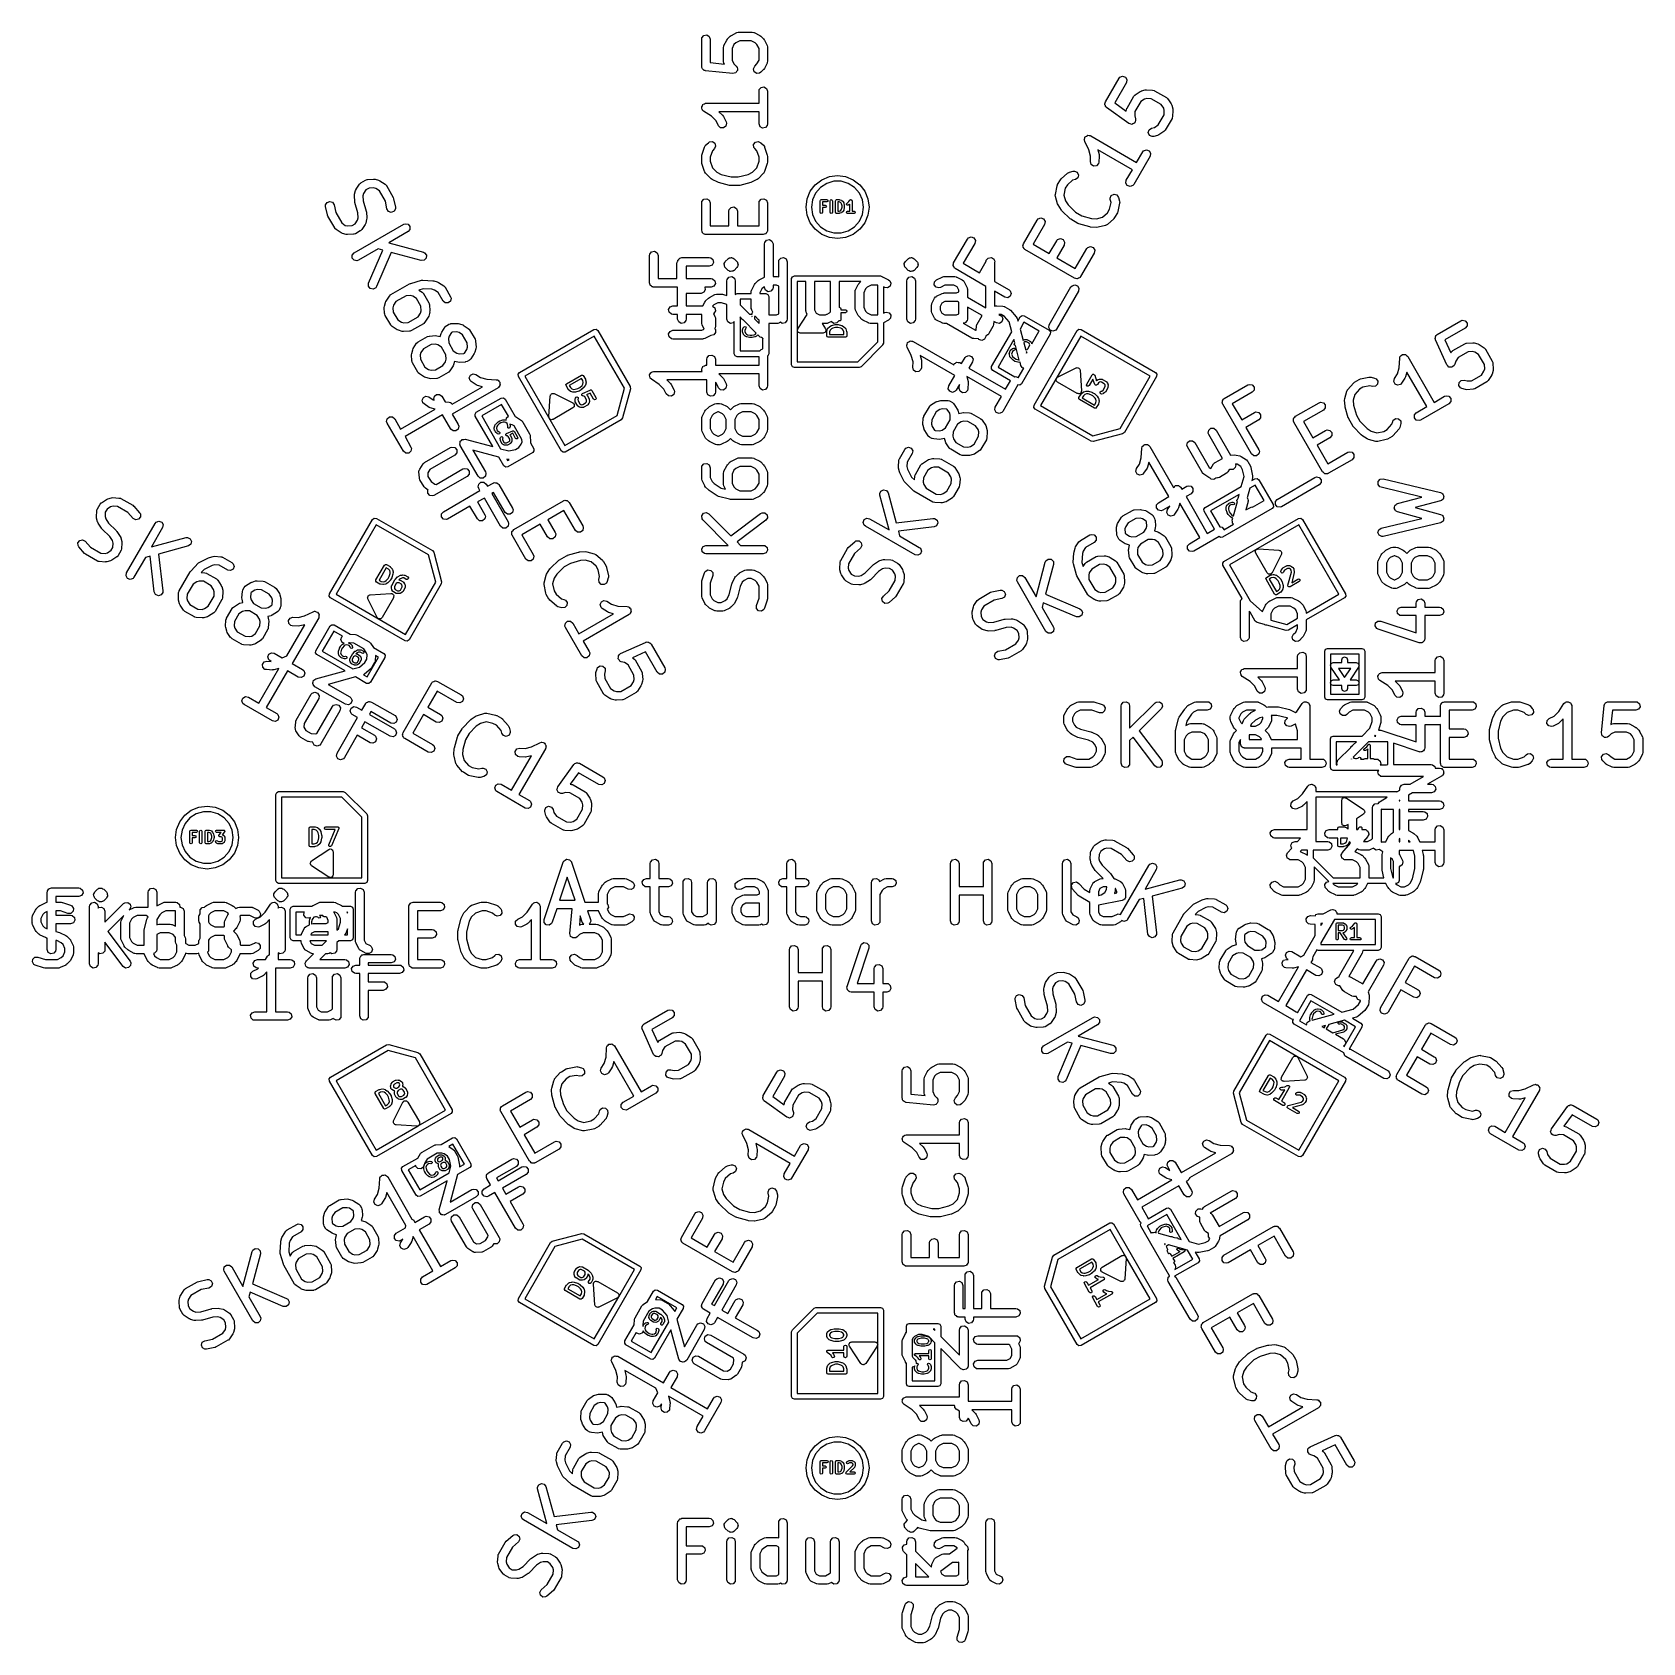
# Model space of a CAD drawing. Extents: x 2.6 to 3.7, y -2.92 to -1.81.
import ezdxf

# ---------------------------------------------------------------- set-up
doc = ezdxf.new("R2010")
doc.units = 0
doc.header["$MEASUREMENT"] = 0
doc.layers.add('BLACK', color=7, linetype='CONTINUOUS')

msp = doc.modelspace()

# ---------------------------------------------------------------- linework, layer by layer
at = {"layer": 'BLACK', "linetype": 'CONTINUOUS'}
for p, q in [((3.0563, -1.8138), (3.0565, -1.8128)), ((3.0563, -1.8326), (3.0563, -1.8138)), ((3.0565, -1.8128), (3.0578, -1.8113)), ((3.0578, -1.8113), (3.0598, -1.8109)), ((3.0598, -1.8109), (3.0615, -1.8119)), ((3.0615, -1.8119), (3.0622, -1.8138)), ((3.0622, -1.8138), (3.0622, -1.8299)), ((3.0716, -1.8181), (3.0735, -1.8144)), ((3.0735, -1.8144), (3.074, -1.8137)), ((3.074, -1.8136), (3.0759, -1.8117)), ((3.074, -1.8137), (3.074, -1.8136)), ((3.0759, -1.8117), (3.0766, -1.8112)), ((3.0766, -1.8112), (3.0767, -1.8112)), ((3.0767, -1.8112), (3.0804, -1.8093)), ((3.0804, -1.8093), (3.0814, -1.809)), ((3.0814, -1.809), (3.0816, -1.8091)), ((3.0816, -1.8091), (3.0817, -1.809)), ((3.0817, -1.809), (3.0911, -1.809)), ((3.0911, -1.809), (3.0921, -1.8092)), ((3.0921, -1.8092), (3.0923, -1.8093)), ((3.0923, -1.8093), (3.0924, -1.8093)), ((3.0924, -1.8093), (3.0962, -1.8112)), ((3.0962, -1.8112), (3.0969, -1.8117)), ((3.0969, -1.8117), (3.097, -1.8117)), ((3.097, -1.8117), (3.0988, -1.8136)), ((3.0988, -1.8136), (3.0993, -1.8143)), ((3.0993, -1.8143), (3.0994, -1.8144)), ((3.0994, -1.8144), (3.1013, -1.8181)), ((3.0713, -1.8195), (3.0715, -1.8185)), ((3.0713, -1.8288), (3.0713, -1.8195)), ((3.0715, -1.8185), (3.0716, -1.8183)), ((3.0716, -1.8183), (3.0716, -1.8181)), ((3.0785, -1.8175), (3.0772, -1.8202)), ((3.0772, -1.8202), (3.0772, -1.8281)), ((3.0797, -1.8163), (3.0785, -1.8175)), ((3.0824, -1.8149), (3.0797, -1.8163)), ((3.0904, -1.8149), (3.0824, -1.8149)), ((3.0931, -1.8163), (3.0904, -1.8149)), ((3.0943, -1.8175), (3.0931, -1.8163)), ((3.0957, -1.8202), (3.0943, -1.8175)), ((3.0957, -1.8281), (3.0957, -1.8202)), ((3.1013, -1.8181), (3.1015, -1.8191)), ((3.1015, -1.8191), (3.1015, -1.8193)), ((3.1015, -1.8193), (3.1016, -1.8195)), ((3.1016, -1.8195), (3.1016, -1.8288)), ((3.0565, -1.8332), (3.0563, -1.8326)), ((3.0566, -1.8338), (3.0565, -1.8332)), ((3.0568, -1.8341), (3.0566, -1.8338)), ((3.057, -1.8345), (3.0568, -1.8341)), ((3.0575, -1.8348), (3.057, -1.8345)), ((3.058, -1.8352), (3.0575, -1.8348)), ((3.0586, -1.8354), (3.058, -1.8352)), ((3.0587, -1.8355), (3.0586, -1.8354)), ((3.0588, -1.8355), (3.0587, -1.8355)), ((3.059, -1.8355), (3.0588, -1.8355)), ((3.0777, -1.8374), (3.059, -1.8355)), ((3.0622, -1.8299), (3.072, -1.8309)), ((3.0714, -1.829), (3.0713, -1.8288)), ((3.0713, -1.8292), (3.0714, -1.829)), ((3.0716, -1.8302), (3.0713, -1.8292)), ((3.072, -1.8309), (3.0716, -1.8302)), ((3.0772, -1.8281), (3.0785, -1.8308)), ((3.0785, -1.8308), (3.0801, -1.8324)), ((3.0803, -1.8361), (3.0797, -1.8369)), ((3.0801, -1.8324), (3.0807, -1.8332)), ((3.0808, -1.8353), (3.0803, -1.8361)), ((3.0807, -1.8332), (3.0807, -1.8332)), ((3.0807, -1.8332), (3.0807, -1.8332)), ((3.0807, -1.8332), (3.0808, -1.8342)), ((3.0808, -1.8342), (3.0808, -1.8352)), ((3.0808, -1.8352), (3.0808, -1.8352)), ((3.0808, -1.8352), (3.0808, -1.8353)), ((3.0919, -1.8342), (3.0928, -1.8324)), ((3.0924, -1.8362), (3.0919, -1.8342)), ((3.0941, -1.8373), (3.0924, -1.8362)), ((3.0928, -1.8324), (3.0943, -1.8308)), ((3.0943, -1.8308), (3.0957, -1.8281)), ((3.097, -1.8365), (3.0961, -1.8371)), ((3.0988, -1.8347), (3.097, -1.8365)), ((3.0989, -1.8346), (3.0988, -1.8347)), ((3.0994, -1.8339), (3.0989, -1.8346)), ((3.1013, -1.8302), (3.0994, -1.8339)), ((3.1014, -1.8298), (3.1013, -1.83)), ((3.1013, -1.83), (3.1013, -1.8302)), ((3.1016, -1.8288), (3.1014, -1.8298)), ((3.0787, -1.8371), (3.0777, -1.8374)), ((3.0777, -1.8374), (3.0777, -1.8374)), ((3.0777, -1.8374), (3.0777, -1.8374)), ((3.0797, -1.8369), (3.0787, -1.8371)), ((3.0797, -1.8369), (3.0797, -1.8369)), ((3.0797, -1.8369), (3.0797, -1.8369)), ((3.0961, -1.8371), (3.0941, -1.8373)), ((3.0958, -1.8484), (3.0971, -1.8469)), ((3.0971, -1.8469), (3.0991, -1.8465)), ((3.0991, -1.8465), (3.1009, -1.8476)), ((3.1009, -1.8476), (3.1016, -1.8495)), ((3.3336, -1.8569), (3.343, -1.8406)), ((3.3481, -1.8436), (3.3401, -1.8575)), ((3.343, -1.8406), (3.3436, -1.8399)), ((3.3436, -1.8399), (3.3455, -1.8392)), ((3.3455, -1.8392), (3.3474, -1.8399)), ((3.3474, -1.8399), (3.3484, -1.8416)), ((3.3484, -1.8416), (3.3481, -1.8436)), ((3.0568, -1.8595), (3.0571, -1.8587)), ((3.0571, -1.8587), (3.0573, -1.8586)), ((3.0573, -1.8584), (3.0582, -1.8581)), ((3.0573, -1.8586), (3.0573, -1.8584)), ((3.0582, -1.8581), (3.0589, -1.8578)), ((3.0589, -1.8578), (3.0591, -1.8578)), ((3.0591, -1.8578), (3.0592, -1.8578)), ((3.0592, -1.8578), (3.0957, -1.8578)), ((3.0957, -1.8495), (3.0958, -1.8484)), ((3.0957, -1.8578), (3.0957, -1.8495)), ((3.1016, -1.8495), (3.1016, -1.872)), ((3.3332, -1.8581), (3.3335, -1.8575)), ((3.3333, -1.8585), (3.3332, -1.8581)), ((3.3333, -1.8589), (3.3333, -1.8585)), ((3.3335, -1.8575), (3.3336, -1.8569)), ((3.3401, -1.8575), (3.348, -1.8633)), ((3.3485, -1.8611), (3.3532, -1.853)), ((3.3532, -1.853), (3.3538, -1.8522)), ((3.3538, -1.8522), (3.354, -1.8522)), ((3.3579, -1.8566), (3.3539, -1.8635)), ((3.354, -1.8522), (3.3541, -1.852)), ((3.3541, -1.852), (3.3576, -1.8497)), ((3.3576, -1.8497), (3.3584, -1.8494)), ((3.3604, -1.8549), (3.3579, -1.8566)), ((3.3584, -1.8493), (3.361, -1.8486)), ((3.3584, -1.8494), (3.3584, -1.8493)), ((3.3621, -1.8545), (3.3604, -1.8549)), ((3.361, -1.8486), (3.3619, -1.8486)), ((3.3619, -1.8486), (3.3619, -1.8485)), ((3.3619, -1.8485), (3.3661, -1.8488)), ((3.3651, -1.8547), (3.3621, -1.8545)), ((3.372, -1.8586), (3.3651, -1.8547)), ((3.3661, -1.8488), (3.3671, -1.849)), ((3.3671, -1.849), (3.3673, -1.8492)), ((3.3673, -1.8492), (3.3674, -1.8492)), ((3.3674, -1.8492), (3.3756, -1.8539)), ((3.3737, -1.8612), (3.372, -1.8586)), ((3.3756, -1.8539), (3.3763, -1.8545)), ((3.3763, -1.8545), (3.3764, -1.8547)), ((3.3764, -1.8547), (3.3765, -1.8548)), ((3.3765, -1.8548), (3.3788, -1.8583)), ((3.3788, -1.8583), (3.3792, -1.8591)), ((3.0563, -1.8602), (3.0568, -1.8595)), ((3.0564, -1.8604), (3.0563, -1.8602)), ((3.0563, -1.8605), (3.0564, -1.8604)), ((3.0565, -1.8613), (3.0563, -1.8605)), ((3.0567, -1.8622), (3.0565, -1.8613)), ((3.0568, -1.8623), (3.0567, -1.8622)), ((3.0569, -1.8625), (3.0568, -1.8623)), ((3.0576, -1.8632), (3.0569, -1.8625)), ((3.063, -1.8667), (3.0576, -1.8632)), ((3.0662, -1.87), (3.063, -1.8667)), ((3.0957, -1.8637), (3.0682, -1.8637)), ((3.0682, -1.8637), (3.0707, -1.8661)), ((3.0707, -1.8661), (3.0712, -1.8668)), ((3.0712, -1.8668), (3.0713, -1.8669)), ((3.0713, -1.8669), (3.0731, -1.8706)), ((3.0957, -1.872), (3.0957, -1.8637)), ((3.3336, -1.8594), (3.3333, -1.8589)), ((3.3337, -1.86), (3.3336, -1.8594)), ((3.3342, -1.8605), (3.3337, -1.86)), ((3.3343, -1.8606), (3.3342, -1.8605)), ((3.3344, -1.8608), (3.3343, -1.8606)), ((3.3343, -1.8606), (3.3343, -1.8606)), ((3.3497, -1.8718), (3.3344, -1.8608)), ((3.348, -1.8633), (3.3481, -1.8624)), ((3.3481, -1.8624), (3.3483, -1.8614)), ((3.3483, -1.8614), (3.3484, -1.8613)), ((3.3484, -1.8613), (3.3485, -1.8611)), ((3.3539, -1.8635), (3.3538, -1.8665)), ((3.3538, -1.8665), (3.3543, -1.8686)), ((3.3544, -1.8696), (3.354, -1.8705)), ((3.3543, -1.8686), (3.3544, -1.8696)), ((3.3544, -1.8696), (3.3544, -1.8696)), ((3.3544, -1.8696), (3.3544, -1.8696)), ((3.3699, -1.8727), (3.3739, -1.8658)), ((3.3741, -1.8628), (3.3737, -1.8612)), ((3.3739, -1.8658), (3.3741, -1.8628)), ((3.3794, -1.8682), (3.3747, -1.8763)), ((3.3792, -1.8591), (3.3792, -1.8592)), ((3.3792, -1.8592), (3.3799, -1.8617)), ((3.3795, -1.8679), (3.3794, -1.868)), ((3.3794, -1.868), (3.3794, -1.8682)), ((3.3798, -1.8669), (3.3795, -1.8679)), ((3.38, -1.8627), (3.3798, -1.8669)), ((3.3799, -1.8617), (3.38, -1.8626)), ((3.38, -1.8626), (3.38, -1.8627)), ((3.0679, -1.8733), (3.0662, -1.87)), ((3.0693, -1.8747), (3.0679, -1.8733)), ((3.0713, -1.8748), (3.0693, -1.8747)), ((3.073, -1.8736), (3.0713, -1.8748)), ((3.0734, -1.8716), (3.073, -1.8736)), ((3.0731, -1.8706), (3.0734, -1.8716)), ((3.0964, -1.8739), (3.0957, -1.872)), ((3.0981, -1.8749), (3.0964, -1.8739)), ((3.1001, -1.8745), (3.0981, -1.8749)), ((3.1014, -1.873), (3.1001, -1.8745)), ((3.1016, -1.872), (3.1014, -1.873)), ((3.3198, -1.8808), (3.3206, -1.8804)), ((3.3198, -1.881), (3.3198, -1.8808)), ((3.3206, -1.8804), (3.3213, -1.8799)), ((3.3213, -1.8799), (3.3214, -1.8799)), ((3.3214, -1.8799), (3.3216, -1.8798)), ((3.3216, -1.8798), (3.3224, -1.88)), ((3.3224, -1.88), (3.3233, -1.88)), ((3.3233, -1.88), (3.3234, -1.8801)), ((3.3234, -1.8801), (3.3236, -1.8802)), ((3.3236, -1.8802), (3.3551, -1.8984)), ((3.3498, -1.8718), (3.3497, -1.8718)), ((3.3507, -1.872), (3.3498, -1.8718)), ((3.3498, -1.8718), (3.3498, -1.8718)), ((3.3517, -1.8723), (3.3507, -1.872)), ((3.3526, -1.8719), (3.3517, -1.8723)), ((3.3517, -1.8723), (3.3517, -1.8723)), ((3.3517, -1.8723), (3.3517, -1.8723)), ((3.3535, -1.8715), (3.3526, -1.8719)), ((3.354, -1.8705), (3.3535, -1.8714)), ((3.3535, -1.8714), (3.3535, -1.8715)), ((3.3535, -1.8715), (3.3535, -1.8715)), ((3.3631, -1.878), (3.3637, -1.8761)), ((3.364, -1.8799), (3.3631, -1.878)), ((3.3637, -1.8761), (3.3653, -1.8749)), ((3.3658, -1.8807), (3.364, -1.8799)), ((3.3653, -1.8749), (3.3674, -1.8744)), ((3.3668, -1.8806), (3.3658, -1.8807)), ((3.3694, -1.88), (3.3668, -1.8806)), ((3.3674, -1.8744), (3.3699, -1.8727)), ((3.3695, -1.8799), (3.3694, -1.88)), ((3.3703, -1.8796), (3.3695, -1.8799)), ((3.3738, -1.8773), (3.3703, -1.8796)), ((3.3739, -1.8771), (3.3738, -1.8773)), ((3.374, -1.8771), (3.3739, -1.8771)), ((3.3747, -1.8763), (3.374, -1.8771)), ((3.0564, -1.8935), (3.0583, -1.8879)), ((3.0583, -1.8879), (3.0588, -1.887)), ((3.0588, -1.887), (3.059, -1.8869)), ((3.059, -1.8867), (3.0609, -1.8849)), ((3.059, -1.8869), (3.059, -1.8867)), ((3.0609, -1.8849), (3.0617, -1.8843)), ((3.0617, -1.8843), (3.0638, -1.8841)), ((3.0637, -1.8904), (3.0622, -1.8949)), ((3.0651, -1.889), (3.0637, -1.8904)), ((3.0638, -1.8841), (3.0654, -1.8853)), ((3.0659, -1.8872), (3.0651, -1.889)), ((3.0654, -1.8853), (3.0659, -1.8872)), ((3.092, -1.8862), (3.0932, -1.8845)), ((3.0922, -1.8882), (3.092, -1.8862)), ((3.0928, -1.889), (3.0922, -1.8882)), ((3.0942, -1.8904), (3.0928, -1.889)), ((3.0932, -1.8845), (3.0951, -1.884)), ((3.0957, -1.8949), (3.0942, -1.8904)), ((3.0951, -1.884), (3.097, -1.8849)), ((3.097, -1.8849), (3.0988, -1.8867)), ((3.0988, -1.8867), (3.0994, -1.8876)), ((3.0994, -1.8876), (3.0994, -1.8878)), ((3.0994, -1.8878), (3.0995, -1.8879)), ((3.0995, -1.8879), (3.1014, -1.8935)), ((3.3191, -1.8827), (3.3194, -1.8819)), ((3.3192, -1.8829), (3.3191, -1.8827)), ((3.3192, -1.883), (3.3192, -1.8829)), ((3.3195, -1.884), (3.3192, -1.883)), ((3.3194, -1.8819), (3.3196, -1.8811)), ((3.3223, -1.8898), (3.3195, -1.884)), ((3.3196, -1.8811), (3.3198, -1.881)), ((3.3235, -1.8942), (3.3223, -1.8898)), ((3.3522, -1.9035), (3.3284, -1.8898)), ((3.3284, -1.8898), (3.3293, -1.8931)), ((3.3551, -1.8984), (3.3593, -1.8912)), ((3.3593, -1.8912), (3.3599, -1.8904)), ((3.3599, -1.8904), (3.3618, -1.8897)), ((3.3618, -1.8897), (3.3637, -1.8904)), ((3.3637, -1.8904), (3.3647, -1.8921)), ((3.0563, -1.8945), (3.0564, -1.8936)), ((3.0563, -1.8982), (3.0563, -1.8945)), ((3.0563, -1.8983), (3.0563, -1.8982)), ((3.0564, -1.8991), (3.0563, -1.8983)), ((3.0564, -1.8936), (3.0564, -1.8935)), ((3.0583, -1.9048), (3.0564, -1.8991)), ((3.0622, -1.8949), (3.0622, -1.8977)), ((3.0622, -1.8977), (3.0637, -1.9022)), ((3.0637, -1.9022), (3.0666, -1.9051)), ((3.0912, -1.9051), (3.0942, -1.9022)), ((3.0942, -1.9022), (3.0957, -1.8977)), ((3.0957, -1.8977), (3.0957, -1.8949)), ((3.1014, -1.8991), (3.0995, -1.9048)), ((3.1014, -1.8935), (3.1015, -1.8944)), ((3.1016, -1.8982), (3.1014, -1.8991)), ((3.1014, -1.8991), (3.1014, -1.8991)), ((3.1015, -1.8944), (3.1016, -1.8945)), ((3.1016, -1.8945), (3.1016, -1.8982)), ((3.3233, -1.8979), (3.3235, -1.8942)), ((3.3238, -1.8998), (3.3233, -1.8979)), ((3.3255, -1.901), (3.3238, -1.8998)), ((3.3275, -1.9007), (3.3255, -1.901)), ((3.3289, -1.8993), (3.3275, -1.9007)), ((3.3292, -1.8983), (3.3289, -1.8993)), ((3.3294, -1.8941), (3.3292, -1.8983)), ((3.3293, -1.8931), (3.3294, -1.894)), ((3.3294, -1.894), (3.3294, -1.8941)), ((3.3644, -1.8941), (3.3531, -1.9136)), ((3.3647, -1.8921), (3.3644, -1.8941)), ((2.8189, -1.9169), (2.8212, -1.9134)), ((2.8212, -1.9134), (2.8219, -1.9126)), ((2.8219, -1.9126), (2.8221, -1.9126)), ((2.8221, -1.9126), (2.8222, -1.9125)), ((2.8222, -1.9125), (2.8254, -1.9106)), ((2.8254, -1.9106), (2.8264, -1.9102)), ((2.8264, -1.9102), (2.8266, -1.9103)), ((2.8266, -1.9103), (2.8267, -1.9102)), ((2.8267, -1.9102), (2.8309, -1.9099)), ((2.8309, -1.9099), (2.8318, -1.91)), ((2.8318, -1.91), (2.8319, -1.91)), ((2.8319, -1.91), (2.8344, -1.9107)), ((2.8344, -1.9107), (2.8352, -1.9111)), ((2.8352, -1.9111), (2.8353, -1.9111)), ((2.8353, -1.9111), (2.8388, -1.9134)), ((2.8388, -1.9134), (2.8395, -1.9141)), ((3.0584, -1.9049), (3.0583, -1.9048)), ((3.0584, -1.9051), (3.0584, -1.9049)), ((3.059, -1.9059), (3.0584, -1.9051)), ((3.0628, -1.9097), (3.059, -1.9059)), ((3.0635, -1.9102), (3.0628, -1.9097)), ((3.0628, -1.9097), (3.0628, -1.9097)), ((3.0673, -1.9121), (3.0635, -1.9102)), ((3.0666, -1.9051), (3.0696, -1.9067)), ((3.0674, -1.9121), (3.0673, -1.9121)), ((3.0679, -1.9123), (3.0674, -1.9121)), ((3.0754, -1.9142), (3.0679, -1.9123)), ((3.0696, -1.9067), (3.0765, -1.9084)), ((3.0765, -1.9084), (3.0814, -1.9084)), ((3.0814, -1.9084), (3.0882, -1.9067)), ((3.09, -1.9123), (3.0825, -1.9142)), ((3.0882, -1.9067), (3.0912, -1.9051)), ((3.0901, -1.9122), (3.09, -1.9123)), ((3.0906, -1.9121), (3.0901, -1.9122)), ((3.0943, -1.9102), (3.0906, -1.9121)), ((3.0944, -1.9102), (3.0943, -1.9102)), ((3.0951, -1.9097), (3.0944, -1.9102)), ((3.0988, -1.9059), (3.0951, -1.9097)), ((3.0989, -1.9058), (3.0988, -1.9059)), ((3.0991, -1.9057), (3.0989, -1.9058)), ((3.0995, -1.9048), (3.0991, -1.9057)), ((3.1309, -1.9183), (3.1343, -1.9138)), ((3.1343, -1.9138), (3.1388, -1.9104)), ((3.1422, -1.9129), (3.1379, -1.9156)), ((3.1388, -1.9104), (3.144, -1.9082)), ((3.1471, -1.9114), (3.1422, -1.9129)), ((3.144, -1.9082), (3.1496, -1.9075)), ((3.1522, -1.9114), (3.1471, -1.9114)), ((3.1496, -1.9075), (3.1552, -1.9082)), ((3.157, -1.9129), (3.1522, -1.9114)), ((3.1552, -1.9082), (3.1604, -1.9104)), ((3.1613, -1.9156), (3.157, -1.9129)), ((3.1604, -1.9104), (3.1649, -1.9138)), ((3.1649, -1.9138), (3.1684, -1.9183)), ((3.3005, -1.9146), (3.3008, -1.9138)), ((3.3008, -1.9137), (3.3027, -1.9105)), ((3.3008, -1.9138), (3.3008, -1.9137)), ((3.3027, -1.9105), (3.3032, -1.9098)), ((3.3032, -1.9098), (3.3033, -1.9097)), ((3.3033, -1.9097), (3.3077, -1.9058)), ((3.3075, -1.9138), (3.3061, -1.9162)), ((3.3111, -1.9107), (3.3075, -1.9138)), ((3.3077, -1.9058), (3.3086, -1.9053)), ((3.3086, -1.9053), (3.3088, -1.9053)), ((3.3088, -1.9053), (3.3089, -1.9052)), ((3.3089, -1.9052), (3.3115, -1.9045)), ((3.313, -1.9102), (3.3111, -1.9107)), ((3.3115, -1.9045), (3.3125, -1.9044)), ((3.3125, -1.9044), (3.3143, -1.9052)), ((3.3146, -1.909), (3.313, -1.9102)), ((3.3143, -1.9052), (3.3152, -1.9071)), ((3.3152, -1.9071), (3.3146, -1.909)), ((3.3477, -1.9127), (3.348, -1.9107)), ((3.3487, -1.9144), (3.3477, -1.9127)), ((3.348, -1.9107), (3.3522, -1.9035)), ((3.3531, -1.9136), (3.3525, -1.9144)), ((2.8177, -1.9213), (2.8178, -1.9204)), ((2.818, -1.9254), (2.8177, -1.9213)), ((2.8178, -1.9203), (2.8185, -1.9178)), ((2.8178, -1.9204), (2.8178, -1.9203)), ((2.8185, -1.9178), (2.8189, -1.917)), ((2.8189, -1.917), (2.8189, -1.9169)), ((2.8241, -1.9197), (2.8236, -1.9214)), ((2.8236, -1.9214), (2.8238, -1.9248)), ((2.8238, -1.9248), (2.8259, -1.9319)), ((2.8257, -1.9172), (2.8241, -1.9197)), ((2.8278, -1.9161), (2.8257, -1.9172)), ((2.8308, -1.9159), (2.8278, -1.9161)), ((2.8324, -1.9163), (2.8308, -1.9159)), ((2.8349, -1.918), (2.8324, -1.9163)), ((2.839, -1.9251), (2.8349, -1.918)), ((2.8401, -1.9304), (2.839, -1.9251)), ((2.8395, -1.9141), (2.8396, -1.9143)), ((2.8396, -1.9143), (2.8397, -1.9144)), ((2.8397, -1.9144), (2.8444, -1.9225)), ((2.8444, -1.9225), (2.8447, -1.9234)), ((2.8447, -1.9234), (2.8447, -1.9234)), ((2.8447, -1.9234), (2.8459, -1.9292)), ((3.0565, -1.9253), (3.0578, -1.9238)), ((3.0578, -1.9238), (3.0598, -1.9234)), ((3.0598, -1.9234), (3.0615, -1.9244)), ((3.0615, -1.9244), (3.0622, -1.9263)), ((3.0755, -1.9142), (3.0754, -1.9142)), ((3.0761, -1.9143), (3.0755, -1.9142)), ((3.0817, -1.9143), (3.0761, -1.9143)), ((3.0819, -1.9142), (3.0817, -1.9143)), ((3.0825, -1.9142), (3.0819, -1.9142)), ((3.0958, -1.9253), (3.0971, -1.9238)), ((3.0971, -1.9238), (3.0991, -1.9234)), ((3.0991, -1.9234), (3.1009, -1.9244)), ((3.1009, -1.9244), (3.1016, -1.9263)), ((3.128, -1.9291), (3.1287, -1.9235)), ((3.1287, -1.9235), (3.1309, -1.9183)), ((3.1324, -1.9241), (3.1317, -1.9291)), ((3.1345, -1.9195), (3.1324, -1.9241)), ((3.1379, -1.9156), (3.1345, -1.9195)), ((3.1378, -1.9248), (3.138, -1.9243)), ((3.1378, -1.9327), (3.1378, -1.9248)), ((3.138, -1.9243), (3.1385, -1.924)), ((3.1385, -1.924), (3.1423, -1.924)), ((3.1423, -1.924), (3.1429, -1.9243)), ((3.1429, -1.9243), (3.1431, -1.9248)), ((3.1431, -1.9248), (3.1429, -1.9254)), ((3.1445, -1.9248), (3.1447, -1.9243)), ((3.1445, -1.9327), (3.1445, -1.9248)), ((3.1447, -1.9243), (3.1453, -1.924)), ((3.1453, -1.924), (3.1459, -1.9243)), ((3.1459, -1.9243), (3.1461, -1.9248)), ((3.1461, -1.9248), (3.1461, -1.9327)), ((3.1483, -1.9248), (3.1485, -1.9243)), ((3.1483, -1.9327), (3.1483, -1.9248)), ((3.1485, -1.9243), (3.149, -1.924)), ((3.149, -1.924), (3.1509, -1.924)), ((3.1509, -1.924), (3.151, -1.9241)), ((3.151, -1.9241), (3.1512, -1.9241)), ((3.1512, -1.9241), (3.1523, -1.9244)), ((3.1523, -1.9244), (3.1524, -1.9246)), ((3.1524, -1.9246), (3.1526, -1.9246)), ((3.1526, -1.9246), (3.1534, -1.9254)), ((3.1574, -1.9254), (3.1581, -1.9244)), ((3.1581, -1.9244), (3.1582, -1.9243)), ((3.1582, -1.9243), (3.1584, -1.9242)), ((3.1582, -1.9243), (3.1582, -1.9243)), ((3.1584, -1.9242), (3.1586, -1.924)), ((3.1586, -1.924), (3.1587, -1.9241)), ((3.1587, -1.9241), (3.1588, -1.924)), ((3.1588, -1.924), (3.159, -1.9241)), ((3.159, -1.9241), (3.1592, -1.9242)), ((3.1592, -1.9242), (3.1593, -1.9242)), ((3.1593, -1.9242), (3.1593, -1.9243)), ((3.1593, -1.9243), (3.1594, -1.9245)), ((3.1594, -1.9245), (3.1596, -1.9247)), ((3.1596, -1.9247), (3.1595, -1.9247)), ((3.1595, -1.9247), (3.1596, -1.9248)), ((3.1596, -1.9248), (3.1596, -1.9319)), ((3.1647, -1.9195), (3.1613, -1.9156)), ((3.1668, -1.9241), (3.1647, -1.9195)), ((3.1675, -1.9291), (3.1668, -1.9241)), ((3.1684, -1.9183), (3.1705, -1.9235)), ((3.1705, -1.9235), (3.1713, -1.9291)), ((3.2992, -1.9207), (3.2993, -1.9206)), ((3.2993, -1.9218), (3.2992, -1.9207)), ((3.2993, -1.9204), (3.3005, -1.9146)), ((3.2993, -1.9206), (3.2993, -1.9204)), ((3.3007, -1.9269), (3.2993, -1.9218)), ((3.3061, -1.9162), (3.3052, -1.9209)), ((3.3052, -1.9209), (3.3063, -1.9249)), ((3.3063, -1.9249), (3.3081, -1.9277)), ((3.3369, -1.923), (3.3377, -1.9212)), ((3.337, -1.924), (3.3369, -1.923)), ((3.3375, -1.9259), (3.337, -1.924)), ((3.3377, -1.9212), (3.3396, -1.9203)), ((3.3396, -1.9203), (3.3415, -1.9208)), ((3.3415, -1.9208), (3.3427, -1.9225)), ((3.3427, -1.9225), (3.3434, -1.925)), ((3.3434, -1.925), (3.3435, -1.9261)), ((3.3506, -1.9151), (3.3487, -1.9144)), ((3.3525, -1.9144), (3.3506, -1.9151)), ((2.798, -1.9277), (2.799, -1.9259)), ((2.798, -1.9287), (2.798, -1.9277)), ((2.7992, -1.9345), (2.798, -1.9287)), ((2.799, -1.9259), (2.8009, -1.9252)), ((2.7993, -1.9346), (2.7992, -1.9345)), ((2.7996, -1.9354), (2.7993, -1.9346)), ((2.8043, -1.9435), (2.7996, -1.9354)), ((2.8009, -1.9252), (2.8028, -1.9258)), ((2.8028, -1.9258), (2.8038, -1.9276)), ((2.8038, -1.9276), (2.8049, -1.9329)), ((2.8049, -1.9329), (2.809, -1.94)), ((2.818, -1.9256), (2.818, -1.9254)), ((2.8181, -1.9261), (2.818, -1.9256)), ((2.8201, -1.9332), (2.8181, -1.9261)), ((2.8203, -1.9366), (2.8201, -1.9332)), ((2.8259, -1.9319), (2.8259, -1.9324)), ((2.8259, -1.9324), (2.826, -1.9325)), ((2.826, -1.9325), (2.8262, -1.9367)), ((2.8412, -1.9321), (2.8401, -1.9304)), ((2.8431, -1.9328), (2.8412, -1.9321)), ((2.845, -1.932), (2.8431, -1.9328)), ((2.846, -1.9303), (2.845, -1.932)), ((2.8459, -1.9292), (2.846, -1.9303)), ((3.0563, -1.9263), (3.0565, -1.9253)), ((3.0563, -1.9451), (3.0563, -1.9263)), ((3.0622, -1.9263), (3.0622, -1.9421)), ((3.075, -1.9319), (3.0752, -1.9309)), ((3.075, -1.9421), (3.075, -1.9319)), ((3.0752, -1.9309), (3.0765, -1.9294)), ((3.0765, -1.9294), (3.0785, -1.929)), ((3.0785, -1.929), (3.0803, -1.93)), ((3.0803, -1.93), (3.0809, -1.9319)), ((3.0809, -1.9319), (3.0809, -1.9421)), ((3.0957, -1.9263), (3.0958, -1.9253)), ((3.0957, -1.9421), (3.0957, -1.9263)), ((3.1016, -1.9263), (3.1016, -1.9451)), ((3.1287, -1.9347), (3.128, -1.9291)), ((3.1309, -1.94), (3.1287, -1.9347)), ((3.1317, -1.9291), (3.1324, -1.9342)), ((3.1324, -1.9342), (3.1345, -1.9388)), ((3.138, -1.9333), (3.1378, -1.9327)), ((3.1385, -1.9335), (3.138, -1.9333)), ((3.1391, -1.9333), (3.1385, -1.9335)), ((3.1393, -1.9327), (3.1391, -1.9333)), ((3.1423, -1.9256), (3.1393, -1.9256)), ((3.1393, -1.9256), (3.1393, -1.9278)), ((3.1393, -1.9278), (3.1412, -1.9278)), ((3.1412, -1.9294), (3.1393, -1.9294)), ((3.1393, -1.9294), (3.1393, -1.9327)), ((3.1412, -1.9278), (3.1417, -1.928)), ((3.1417, -1.9291), (3.1412, -1.9294)), ((3.1417, -1.928), (3.142, -1.9286)), ((3.142, -1.9286), (3.1417, -1.9291)), ((3.1429, -1.9254), (3.1423, -1.9256)), ((3.1447, -1.9333), (3.1445, -1.9327)), ((3.1453, -1.9335), (3.1447, -1.9333)), ((3.1459, -1.9333), (3.1453, -1.9335)), ((3.1461, -1.9327), (3.1459, -1.9333)), ((3.1485, -1.9333), (3.1483, -1.9327)), ((3.149, -1.9335), (3.1485, -1.9333)), ((3.1509, -1.9335), (3.149, -1.9335)), ((3.1508, -1.9256), (3.1498, -1.9256)), ((3.1498, -1.9256), (3.1498, -1.9319)), ((3.1498, -1.9319), (3.1508, -1.9319)), ((3.1516, -1.9259), (3.1508, -1.9256)), ((3.1508, -1.9319), (3.1516, -1.9316)), ((3.151, -1.9334), (3.1509, -1.9335)), ((3.1512, -1.9334), (3.151, -1.9334)), ((3.1523, -1.9331), (3.1512, -1.9334)), ((3.1521, -1.9264), (3.1516, -1.9259)), ((3.1516, -1.9316), (3.1521, -1.9311)), ((3.1524, -1.927), (3.1521, -1.9264)), ((3.1521, -1.9311), (3.1524, -1.9305)), ((3.1524, -1.9329), (3.1523, -1.9331)), ((3.1528, -1.9283), (3.1524, -1.927)), ((3.1524, -1.9305), (3.1528, -1.9292)), ((3.1526, -1.9329), (3.1524, -1.9329)), ((3.1534, -1.9321), (3.1526, -1.9329)), ((3.1528, -1.9292), (3.1528, -1.9283)), ((3.1534, -1.9254), (3.1534, -1.9255)), ((3.1534, -1.9255), (3.1535, -1.9256)), ((3.1535, -1.9319), (3.1534, -1.932)), ((3.1534, -1.932), (3.1534, -1.9321)), ((3.1535, -1.9256), (3.1539, -1.9263)), ((3.1539, -1.9312), (3.1535, -1.9319)), ((3.1539, -1.9263), (3.1539, -1.9264)), ((3.1539, -1.9264), (3.1539, -1.9265)), ((3.1539, -1.9265), (3.1543, -1.928)), ((3.1543, -1.9295), (3.1539, -1.931)), ((3.1539, -1.931), (3.1539, -1.9311)), ((3.1539, -1.9311), (3.1539, -1.9312)), ((3.1543, -1.928), (3.1543, -1.9281)), ((3.1543, -1.9281), (3.1543, -1.9282)), ((3.1543, -1.9282), (3.1543, -1.9293)), ((3.1543, -1.9293), (3.1543, -1.9294)), ((3.1543, -1.9294), (3.1543, -1.9295)), ((3.1558, -1.9268), (3.1562, -1.9264)), ((3.1558, -1.9274), (3.1558, -1.9268)), ((3.1563, -1.9278), (3.1558, -1.9274)), ((3.1558, -1.9327), (3.156, -1.9321)), ((3.156, -1.9333), (3.1558, -1.9327)), ((3.156, -1.9321), (3.1565, -1.9319)), ((3.1565, -1.9335), (3.156, -1.9333)), ((3.1562, -1.9264), (3.1568, -1.926)), ((3.1569, -1.9278), (3.1563, -1.9278)), ((3.1565, -1.9319), (3.158, -1.9319)), ((3.1588, -1.9335), (3.1565, -1.9335)), ((3.1568, -1.926), (3.1574, -1.9254)), ((3.1576, -1.9274), (3.1569, -1.9278)), ((3.1577, -1.9273), (3.1576, -1.9274)), ((3.1578, -1.9273), (3.1577, -1.9273)), ((3.158, -1.9271), (3.1578, -1.9273)), ((3.158, -1.9319), (3.158, -1.9271)), ((3.161, -1.9335), (3.1588, -1.9335)), ((3.1596, -1.9319), (3.161, -1.9319)), ((3.161, -1.9319), (3.1616, -1.9321)), ((3.1616, -1.9333), (3.161, -1.9335)), ((3.1616, -1.9321), (3.1618, -1.9327)), ((3.1618, -1.9327), (3.1616, -1.9333)), ((3.1647, -1.9388), (3.1668, -1.9342)), ((3.1668, -1.9342), (3.1675, -1.9291)), ((3.1705, -1.9347), (3.1684, -1.94)), ((3.1713, -1.9291), (3.1705, -1.9347)), ((3.3011, -1.9277), (3.3007, -1.9269)), ((3.3007, -1.9269), (3.3007, -1.9269)), ((3.3034, -1.9312), (3.3011, -1.9277)), ((3.3035, -1.9313), (3.3034, -1.9312)), ((3.3038, -1.9317), (3.3035, -1.9313)), ((3.3094, -1.9371), (3.3038, -1.9317)), ((3.3081, -1.9277), (3.3132, -1.9326)), ((3.3132, -1.9326), (3.3174, -1.9351)), ((3.3174, -1.9351), (3.3242, -1.937)), ((3.3276, -1.9372), (3.3316, -1.9361)), ((3.3316, -1.9361), (3.3351, -1.933)), ((3.3351, -1.933), (3.3365, -1.9306)), ((3.3365, -1.9306), (3.3375, -1.9259)), ((3.3419, -1.9331), (3.34, -1.9363)), ((3.3422, -1.9322), (3.3419, -1.933)), ((3.3419, -1.933), (3.3419, -1.9331)), ((3.3434, -1.9264), (3.3422, -1.9322)), ((3.3435, -1.9261), (3.3434, -1.9262)), ((3.3434, -1.9262), (3.3434, -1.9264)), ((2.8044, -1.9437), (2.8043, -1.9435)), ((2.8044, -1.9438), (2.8044, -1.9437)), ((2.8052, -1.9445), (2.8044, -1.9438)), ((2.8087, -1.9468), (2.8052, -1.9445)), ((2.8087, -1.9469), (2.8087, -1.9468)), ((2.8095, -1.9472), (2.8087, -1.9469)), ((2.809, -1.94), (2.8115, -1.9417)), ((2.8121, -1.9479), (2.8095, -1.9472)), ((2.8115, -1.9417), (2.8132, -1.9421)), ((2.8132, -1.9421), (2.8162, -1.9419)), ((2.8162, -1.9419), (2.8182, -1.9407)), ((2.8175, -1.9606), (2.8516, -1.9409)), ((2.8182, -1.9407), (2.8199, -1.9382)), ((2.8218, -1.9455), (2.8185, -1.9474)), ((2.8199, -1.9382), (2.8203, -1.9366)), ((2.8219, -1.9454), (2.8218, -1.9455)), ((2.8221, -1.9453), (2.8219, -1.9454)), ((2.8228, -1.9446), (2.8221, -1.9453)), ((2.8251, -1.9411), (2.8228, -1.9446)), ((2.8255, -1.9402), (2.8251, -1.941)), ((2.8251, -1.941), (2.8251, -1.9411)), ((2.8261, -1.9376), (2.8255, -1.9402)), ((2.8262, -1.9367), (2.8261, -1.9376)), ((2.8261, -1.9376), (2.8261, -1.9376)), ((2.8546, -1.946), (2.8413, -1.9537)), ((2.8516, -1.9409), (2.8526, -1.9406)), ((2.8526, -1.9406), (2.8546, -1.9409)), ((2.8546, -1.9409), (2.8559, -1.9425)), ((2.8559, -1.9445), (2.8546, -1.946)), ((2.8559, -1.9425), (2.8559, -1.9445)), ((3.0566, -1.9458), (3.0563, -1.9451)), ((3.0567, -1.9465), (3.0566, -1.9458)), ((3.0569, -1.9467), (3.0567, -1.9465)), ((3.057, -1.947), (3.0569, -1.9467)), ((3.0576, -1.9474), (3.057, -1.947)), ((3.0622, -1.9421), (3.075, -1.9421)), ((3.0809, -1.9421), (3.0957, -1.9421)), ((3.1009, -1.9467), (3.1005, -1.9473)), ((3.1014, -1.9461), (3.1009, -1.9467)), ((3.1015, -1.9457), (3.1014, -1.9461)), ((3.1016, -1.9451), (3.1015, -1.9455)), ((3.1015, -1.9455), (3.1015, -1.9456)), ((3.1015, -1.9456), (3.1015, -1.9457)), ((3.1343, -1.9444), (3.1309, -1.94)), ((3.1388, -1.9479), (3.1343, -1.9444)), ((3.1345, -1.9388), (3.1379, -1.9427)), ((3.1379, -1.9427), (3.1422, -1.9454)), ((3.1422, -1.9454), (3.1471, -1.9469)), ((3.1471, -1.9469), (3.1522, -1.9469)), ((3.1522, -1.9469), (3.157, -1.9454)), ((3.157, -1.9454), (3.1613, -1.9427)), ((3.1649, -1.9444), (3.1604, -1.9479)), ((3.1613, -1.9427), (3.1647, -1.9388)), ((3.1684, -1.94), (3.1649, -1.9444)), ((3.2774, -1.9543), (3.2867, -1.9381)), ((3.2918, -1.941), (3.284, -1.9547)), ((3.2867, -1.9381), (3.2874, -1.9373)), ((3.2874, -1.9373), (3.2893, -1.9366)), ((3.2893, -1.9366), (3.2912, -1.9373)), ((3.2912, -1.9373), (3.2922, -1.939)), ((3.2922, -1.939), (3.2918, -1.941)), ((3.3095, -1.9372), (3.3094, -1.9371)), ((3.3099, -1.9375), (3.3095, -1.9372)), ((3.3148, -1.9404), (3.3099, -1.9375)), ((3.3149, -1.9404), (3.3148, -1.9404)), ((3.3155, -1.9406), (3.3149, -1.9404)), ((3.3229, -1.9428), (3.3155, -1.9406)), ((3.323, -1.9428), (3.3229, -1.9428)), ((3.3235, -1.9429), (3.323, -1.9428)), ((3.3277, -1.9431), (3.3235, -1.9429)), ((3.3242, -1.937), (3.3276, -1.9372)), ((3.3278, -1.9431), (3.3277, -1.9431)), ((3.3287, -1.943), (3.3278, -1.9431)), ((3.3338, -1.9417), (3.3287, -1.943)), ((3.3339, -1.9416), (3.3338, -1.9417)), ((3.3341, -1.9415), (3.3339, -1.9416)), ((3.335, -1.941), (3.3341, -1.9415)), ((3.3394, -1.9371), (3.335, -1.941)), ((3.34, -1.9363), (3.3394, -1.937)), ((3.3394, -1.937), (3.3394, -1.9371)), ((2.8122, -1.9479), (2.8121, -1.9479)), ((2.813, -1.948), (2.8122, -1.9479)), ((2.8172, -1.9478), (2.813, -1.948)), ((2.8174, -1.9477), (2.8172, -1.9478)), ((2.8176, -1.9477), (2.8174, -1.9477)), ((2.8185, -1.9474), (2.8176, -1.9477)), ((2.834, -1.9579), (2.8205, -1.9657)), ((2.8372, -1.9588), (2.834, -1.9579)), ((2.8413, -1.9537), (2.8651, -1.9601)), ((3.0582, -1.9478), (3.0576, -1.9474)), ((3.0586, -1.9479), (3.0582, -1.9478)), ((3.0587, -1.948), (3.0586, -1.9479)), ((3.0589, -1.948), (3.0587, -1.948)), ((3.0592, -1.948), (3.0589, -1.948)), ((3.0986, -1.948), (3.0592, -1.948)), ((3.0993, -1.9478), (3.0986, -1.948)), ((3.1001, -1.9476), (3.0993, -1.9478)), ((3.0994, -1.9544), (3.0996, -1.9534)), ((3.0994, -1.9773), (3.0994, -1.9544)), ((3.0996, -1.9534), (3.1009, -1.9519)), ((3.1003, -1.9474), (3.1001, -1.9476)), ((3.1005, -1.9473), (3.1003, -1.9474)), ((3.1009, -1.9519), (3.1029, -1.9515)), ((3.1029, -1.9515), (3.1046, -1.9525)), ((3.1046, -1.9525), (3.1053, -1.9544)), ((3.1053, -1.9544), (3.1053, -1.9769)), ((3.144, -1.95), (3.1388, -1.9479)), ((3.1496, -1.9508), (3.144, -1.95)), ((3.1552, -1.95), (3.1496, -1.9508)), ((3.1604, -1.9479), (3.1552, -1.95)), ((3.2294, -1.9674), (3.2388, -1.9511)), ((3.2439, -1.9541), (3.236, -1.9677)), ((3.2388, -1.9511), (3.2395, -1.9503)), ((3.2395, -1.9503), (3.2414, -1.9496)), ((3.2414, -1.9496), (3.2433, -1.9503)), ((3.2433, -1.9503), (3.2443, -1.9521)), ((3.2443, -1.9521), (3.2439, -1.9541)), ((3.277, -1.9558), (3.2772, -1.9551)), ((3.2771, -1.956), (3.277, -1.9558)), ((3.277, -1.9563), (3.2771, -1.956)), ((3.2774, -1.957), (3.277, -1.9563)), ((3.2772, -1.9551), (3.2774, -1.9543)), ((3.2777, -1.9577), (3.2774, -1.957)), ((3.278, -1.9579), (3.2777, -1.9577)), ((3.278, -1.958), (3.278, -1.9579)), ((3.2781, -1.9581), (3.278, -1.958)), ((3.2784, -1.9583), (3.2781, -1.9581)), ((3.284, -1.9547), (3.2951, -1.9611)), ((3.2951, -1.9611), (3.3002, -1.9523)), ((3.3002, -1.9523), (3.3008, -1.9515)), ((3.3053, -1.9553), (3.3002, -1.9641)), ((3.3008, -1.9515), (3.3027, -1.9508)), ((3.3027, -1.9508), (3.3046, -1.9515)), ((3.3046, -1.9515), (3.3056, -1.9533)), ((3.3056, -1.9533), (3.3053, -1.9553)), ((3.3129, -1.9714), (3.3208, -1.9577)), ((3.3208, -1.9577), (3.3215, -1.957)), ((3.3215, -1.957), (3.3234, -1.9563)), ((3.3234, -1.9563), (3.3253, -1.957)), ((3.3253, -1.957), (3.3263, -1.9587)), ((2.8162, -1.9622), (2.8175, -1.9606)), ((2.8162, -1.9642), (2.8162, -1.9622)), ((2.8175, -1.9657), (2.8162, -1.9642)), ((2.8195, -1.9661), (2.8175, -1.9657)), ((2.8205, -1.9657), (2.8195, -1.9661)), ((2.8275, -1.9815), (2.8372, -1.9588)), ((2.843, -1.9603), (2.833, -1.9838)), ((2.8636, -1.9658), (2.843, -1.9603)), ((2.8656, -1.9657), (2.8636, -1.9658)), ((2.8651, -1.9601), (2.866, -1.9606)), ((2.867, -1.9642), (2.8656, -1.9657)), ((2.866, -1.9606), (2.8672, -1.9622)), ((2.8672, -1.9622), (2.867, -1.9642)), ((3.0205, -1.9624), (3.0206, -1.9614)), ((3.0205, -1.9812), (3.0205, -1.9624)), ((3.0206, -1.9614), (3.0219, -1.9599)), ((3.0219, -1.9599), (3.0239, -1.9595)), ((3.0239, -1.9595), (3.0257, -1.9605)), ((3.0257, -1.9605), (3.0264, -1.9624)), ((3.0264, -1.9624), (3.0264, -1.9782)), ((3.0392, -1.9681), (3.0394, -1.967)), ((3.0392, -1.9782), (3.0392, -1.9681)), ((3.0394, -1.967), (3.0398, -1.9665)), ((3.0398, -1.9662), (3.0399, -1.9661)), ((3.0399, -1.9663), (3.0398, -1.9662)), ((3.0398, -1.9665), (3.0399, -1.9663)), ((3.0399, -1.9661), (3.04, -1.9657)), ((3.04, -1.9657), (3.0405, -1.9651)), ((3.0405, -1.9651), (3.0408, -1.9645)), ((3.0408, -1.9645), (3.0411, -1.9644)), ((3.0411, -1.9644), (3.0413, -1.9642)), ((3.0413, -1.9642), (3.042, -1.964)), ((3.042, -1.964), (3.0427, -1.9638)), ((3.0427, -1.9638), (3.0615, -1.9638)), ((3.0615, -1.9638), (3.0625, -1.964)), ((3.0634, -1.969), (3.0615, -1.9697)), ((3.0625, -1.964), (3.064, -1.9652)), ((3.0644, -1.9672), (3.0634, -1.969)), ((3.064, -1.9652), (3.0644, -1.9672)), ((3.0717, -1.9683), (3.0718, -1.9681)), ((3.0719, -1.9691), (3.0717, -1.9683)), ((3.0718, -1.9678), (3.0722, -1.9672)), ((3.0718, -1.9681), (3.0718, -1.9678)), ((3.0719, -1.9698), (3.0719, -1.9691)), ((3.0722, -1.9672), (3.0725, -1.9665)), ((3.0725, -1.9665), (3.0744, -1.9646)), ((3.0744, -1.9646), (3.0747, -1.9644)), ((3.0747, -1.9644), (3.0748, -1.9643)), ((3.0748, -1.9643), (3.0749, -1.9643)), ((3.0749, -1.9643), (3.075, -1.9642)), ((3.0749, -1.9643), (3.0749, -1.9643)), ((3.075, -1.9642), (3.0751, -1.9642)), ((3.0751, -1.9642), (3.0752, -1.964)), ((3.0752, -1.964), (3.076, -1.964)), ((3.076, -1.964), (3.0767, -1.9638)), ((3.0767, -1.9638), (3.0769, -1.9638)), ((3.0769, -1.9638), (3.077, -1.9638)), ((3.077, -1.9638), (3.0771, -1.9639)), ((3.0771, -1.9639), (3.0773, -1.9639)), ((3.0773, -1.9639), (3.0779, -1.9643)), ((3.0779, -1.9643), (3.0786, -1.9646)), ((3.0786, -1.9646), (3.0805, -1.9665)), ((3.0805, -1.9665), (3.0807, -1.9668)), ((3.0807, -1.9668), (3.0808, -1.9669)), ((3.0808, -1.9669), (3.0808, -1.967)), ((3.0808, -1.967), (3.081, -1.9674)), ((3.0812, -1.9694), (3.0808, -1.97)), ((3.081, -1.9674), (3.0811, -1.9681)), ((3.0811, -1.9681), (3.0813, -1.9689)), ((3.0813, -1.9689), (3.0812, -1.9691)), ((3.0812, -1.9691), (3.0812, -1.9694)), ((3.1092, -1.9667), (3.1093, -1.9657)), ((3.1092, -1.977), (3.1092, -1.9667)), ((3.1093, -1.9657), (3.1106, -1.9642)), ((3.1106, -1.9642), (3.1126, -1.9638)), ((3.1126, -1.9638), (3.1144, -1.9648)), ((3.1144, -1.9648), (3.1151, -1.9667)), ((3.1151, -1.9667), (3.1151, -2.0061)), ((3.1954, -1.9683), (3.1955, -1.9681)), ((3.1956, -1.9691), (3.1954, -1.9683)), ((3.1955, -1.9678), (3.1959, -1.9672)), ((3.1955, -1.9681), (3.1955, -1.9678)), ((3.1957, -1.9698), (3.1956, -1.9691)), ((3.1959, -1.9672), (3.1963, -1.9665)), ((3.1963, -1.9665), (3.1981, -1.9646)), ((3.1981, -1.9646), (3.1985, -1.9644)), ((3.1985, -1.9644), (3.1985, -1.9643)), ((3.1985, -1.9643), (3.1987, -1.9643)), ((3.1987, -1.9643), (3.1987, -1.9642)), ((3.1987, -1.9642), (3.1988, -1.9642)), ((3.1987, -1.9643), (3.1987, -1.9643)), ((3.1988, -1.9642), (3.199, -1.964)), ((3.199, -1.964), (3.1997, -1.964)), ((3.1997, -1.964), (3.2005, -1.9638)), ((3.2005, -1.9638), (3.2006, -1.9638)), ((3.2006, -1.9638), (3.2007, -1.9638)), ((3.2007, -1.9638), (3.2009, -1.9639)), ((3.2009, -1.9639), (3.201, -1.9639)), ((3.201, -1.9639), (3.2016, -1.9643)), ((3.2016, -1.9643), (3.2023, -1.9646)), ((3.2023, -1.9646), (3.2042, -1.9665)), ((3.2042, -1.9665), (3.2044, -1.9668)), ((3.2044, -1.9668), (3.2045, -1.9669)), ((3.2045, -1.9669), (3.2046, -1.967)), ((3.205, -1.9694), (3.2045, -1.97)), ((3.2046, -1.967), (3.2048, -1.9674)), ((3.2048, -1.9674), (3.2048, -1.9681)), ((3.2048, -1.9681), (3.205, -1.9689)), ((3.205, -1.9689), (3.2049, -1.9691)), ((3.2049, -1.9691), (3.205, -1.9694)), ((3.229, -1.9688), (3.2293, -1.9681)), ((3.2291, -1.9691), (3.229, -1.9688)), ((3.2291, -1.9693), (3.2291, -1.9691)), ((3.2295, -1.97), (3.2291, -1.9693)), ((3.2293, -1.9681), (3.2294, -1.9674)), ((3.236, -1.9677), (3.2471, -1.9742)), ((3.2471, -1.9742), (3.2517, -1.9662)), ((3.2517, -1.9662), (3.2518, -1.9657)), ((3.2518, -1.9657), (3.2531, -1.9642)), ((3.2531, -1.9642), (3.2551, -1.9638)), ((3.2551, -1.9638), (3.256, -1.9643)), ((3.256, -1.9643), (3.2567, -1.9646)), ((3.2567, -1.9646), (3.2568, -1.9648)), ((3.2568, -1.9648), (3.2569, -1.9648)), ((3.2569, -1.9648), (3.2569, -1.965)), ((3.2569, -1.965), (3.2577, -1.9663)), ((3.2577, -1.9663), (3.2575, -1.9671)), ((3.2575, -1.9671), (3.2575, -1.9802)), ((3.3125, -1.978), (3.2784, -1.9583)), ((3.3002, -1.9641), (3.3129, -1.9714)), ((3.3259, -1.9607), (3.3166, -1.9769)), ((3.3263, -1.9587), (3.3259, -1.9607)), ((2.8564, -1.9816), (2.8638, -1.9794)), ((2.8638, -1.9794), (2.8648, -1.9793)), ((2.8648, -1.9793), (2.8648, -1.9793)), ((2.8648, -1.9793), (2.8716, -1.9798)), ((2.8716, -1.9798), (2.872, -1.9799)), ((2.872, -1.9799), (2.8722, -1.9799)), ((2.8722, -1.9799), (2.8747, -1.9805)), ((3.0264, -1.9782), (3.0392, -1.9782)), ((3.0615, -1.9697), (3.0457, -1.9697)), ((3.0457, -1.9697), (3.0457, -1.9782)), ((3.0457, -1.9782), (3.0628, -1.9782)), ((3.0628, -1.9782), (3.0638, -1.9784)), ((3.0638, -1.9784), (3.0653, -1.9797)), ((3.0653, -1.9797), (3.0657, -1.9817)), ((3.0722, -1.9702), (3.0719, -1.9698)), ((3.0722, -1.9703), (3.0722, -1.9702)), ((3.0723, -1.9704), (3.0722, -1.9703)), ((3.0725, -1.9707), (3.0723, -1.9704)), ((3.0744, -1.9726), (3.0725, -1.9707)), ((3.0735, -1.9798), (3.0737, -1.9788)), ((3.0735, -1.9898), (3.0735, -1.9798)), ((3.0737, -1.9788), (3.075, -1.9773)), ((3.0751, -1.9729), (3.0744, -1.9726)), ((3.075, -1.9773), (3.077, -1.9769)), ((3.0757, -1.9733), (3.0751, -1.9729)), ((3.0759, -1.9733), (3.0757, -1.9733)), ((3.076, -1.9734), (3.0759, -1.9733)), ((3.0761, -1.9734), (3.076, -1.9734)), ((3.0762, -1.9734), (3.0761, -1.9734)), ((3.077, -1.9732), (3.0762, -1.9734)), ((3.0777, -1.9732), (3.077, -1.9732)), ((3.077, -1.9769), (3.0788, -1.978)), ((3.0779, -1.973), (3.0777, -1.9732)), ((3.078, -1.973), (3.0779, -1.973)), ((3.0781, -1.9729), (3.078, -1.973)), ((3.0782, -1.9729), (3.0781, -1.9729)), ((3.0781, -1.9729), (3.0781, -1.9729)), ((3.0783, -1.9728), (3.0782, -1.9729)), ((3.0786, -1.9726), (3.0783, -1.9728)), ((3.0805, -1.9707), (3.0786, -1.9726)), ((3.0788, -1.978), (3.0794, -1.9798)), ((3.0794, -1.9798), (3.0794, -1.9891)), ((3.0808, -1.97), (3.0805, -1.9707)), ((3.0932, -1.9815), (3.095, -1.9796)), ((3.095, -1.9796), (3.0957, -1.9791)), ((3.0957, -1.9791), (3.0958, -1.9791)), ((3.0958, -1.9791), (3.0994, -1.9773)), ((3.1053, -1.9769), (3.1084, -1.9769)), ((3.1084, -1.9769), (3.1092, -1.977)), ((3.1181, -1.9783), (3.1187, -1.977)), ((3.1181, -2.0374), (3.1181, -1.9783)), ((3.1187, -1.977), (3.1201, -1.9764)), ((3.1201, -1.9764), (3.1791, -1.9764)), ((3.1279, -1.9803), (3.122, -1.9803)), ((3.122, -1.9803), (3.122, -2.0354)), ((3.1279, -2.0005), (3.1279, -1.9803)), ((3.1338, -1.9803), (3.1338, -1.9998)), ((3.1448, -1.9803), (3.1338, -1.9803)), ((3.1448, -2.0011), (3.1448, -1.9803)), ((3.1507, -1.9803), (3.1507, -1.9982)), ((3.1656, -1.9803), (3.1507, -1.9803)), ((3.1644, -1.9815), (3.1656, -1.9803)), ((3.1791, -1.9764), (3.1805, -1.977)), ((3.1805, -1.977), (3.1806, -1.9771)), ((3.1806, -1.9771), (3.1806, -1.9771)), ((3.1806, -1.9771), (3.1807, -1.9772)), ((3.1807, -1.9772), (3.1809, -1.9772)), ((3.1809, -1.9772), (3.1847, -1.9791)), ((3.1847, -1.9791), (3.1855, -1.9797)), ((3.1855, -1.9797), (3.1863, -1.9815)), ((3.1959, -1.9702), (3.1957, -1.9698)), ((3.1959, -1.9703), (3.1959, -1.9702)), ((3.196, -1.9704), (3.1959, -1.9703)), ((3.1963, -1.9707), (3.196, -1.9704)), ((3.1981, -1.9726), (3.1963, -1.9707)), ((3.1973, -1.9798), (3.1975, -1.9788)), ((3.1973, -2.0061), (3.1973, -1.9798)), ((3.1975, -1.9788), (3.1987, -1.9773)), ((3.1988, -1.9729), (3.1981, -1.9726)), ((3.1987, -1.9773), (3.2007, -1.9769)), ((3.1995, -1.9733), (3.1988, -1.9729)), ((3.1996, -1.9733), (3.1995, -1.9733)), ((3.1997, -1.9734), (3.1996, -1.9733)), ((3.1998, -1.9734), (3.1997, -1.9734)), ((3.2, -1.9734), (3.1998, -1.9734)), ((3.2007, -1.9732), (3.2, -1.9734)), ((3.2015, -1.9732), (3.2007, -1.9732)), ((3.2007, -1.9769), (3.2025, -1.978)), ((3.2016, -1.973), (3.2015, -1.9732)), ((3.2017, -1.973), (3.2016, -1.973)), ((3.2018, -1.9729), (3.2017, -1.973)), ((3.2019, -1.9729), (3.2018, -1.9729)), ((3.2018, -1.9729), (3.2018, -1.9729)), ((3.202, -1.9728), (3.2019, -1.9729)), ((3.2023, -1.9726), (3.202, -1.9728)), ((3.2042, -1.9707), (3.2023, -1.9726)), ((3.2025, -1.978), (3.2032, -1.9798)), ((3.2032, -1.9798), (3.2032, -2.0061)), ((3.2045, -1.97), (3.2042, -1.9707)), ((3.2163, -1.9805), (3.2177, -1.9791)), ((3.2177, -1.9791), (3.2214, -1.9772)), ((3.2214, -1.9772), (3.2224, -1.9769)), ((3.2224, -1.9769), (3.2226, -1.977)), ((3.2226, -1.977), (3.2227, -1.9769)), ((3.2227, -1.9769), (3.2302, -1.9769)), ((3.2297, -1.9707), (3.2295, -1.97)), ((3.23, -1.971), (3.2297, -1.9707)), ((3.2301, -1.9711), (3.23, -1.971)), ((3.2302, -1.9711), (3.2301, -1.9711)), ((3.2305, -1.9714), (3.2302, -1.9711)), ((3.2302, -1.9769), (3.2312, -1.9771)), ((3.2516, -1.9836), (3.2305, -1.9714)), ((3.2312, -1.9771), (3.2314, -1.9772)), ((3.2314, -1.9772), (3.2315, -1.9772)), ((3.2315, -1.9772), (3.2353, -1.9791)), ((3.2353, -1.9791), (3.2361, -1.9797)), ((3.2361, -1.9797), (3.2363, -1.9801)), ((3.2363, -1.9801), (3.2366, -1.9804)), ((3.2366, -1.9804), (3.2385, -1.9842)), ((3.2575, -1.9802), (3.2676, -1.986)), ((3.3133, -1.9781), (3.3125, -1.978)), ((3.314, -1.9784), (3.3133, -1.9781)), ((3.3143, -1.9783), (3.314, -1.9784)), ((3.3145, -1.9784), (3.3143, -1.9783)), ((3.3152, -1.978), (3.3145, -1.9784)), ((3.3159, -1.9777), (3.3152, -1.978)), ((3.3162, -1.9774), (3.3159, -1.9777)), ((3.3163, -1.9774), (3.3162, -1.9774)), ((3.3166, -1.9769), (3.3163, -1.9772)), ((3.3163, -1.9772), (3.3163, -1.9774)), ((2.8274, -1.9835), (2.8275, -1.9815)), ((2.8286, -1.9851), (2.8274, -1.9835)), ((2.8306, -1.9856), (2.8286, -1.9851)), ((2.8324, -1.9847), (2.8306, -1.9856)), ((2.833, -1.9838), (2.8324, -1.9847)), ((2.8395, -1.9938), (2.8418, -1.9903)), ((2.8418, -1.9903), (2.8425, -1.9895)), ((2.8425, -1.9895), (2.8426, -1.9895)), ((2.8426, -1.9895), (2.8428, -1.9893)), ((2.8428, -1.9893), (2.8557, -1.9818)), ((2.8532, -1.9901), (2.8463, -1.9941)), ((2.8562, -1.9899), (2.8532, -1.9901)), ((2.8557, -1.9818), (2.8563, -1.9816)), ((2.8579, -1.9904), (2.8562, -1.9899)), ((2.8563, -1.9816), (2.8564, -1.9816)), ((2.8604, -1.992), (2.8579, -1.9904)), ((2.865, -1.9853), (2.8621, -1.9861)), ((2.8621, -1.9861), (2.8642, -1.9875)), ((2.8642, -1.9875), (2.865, -1.9882)), ((2.8709, -1.9856), (2.865, -1.9853)), ((2.865, -1.9882), (2.865, -1.9884)), ((2.865, -1.9884), (2.8652, -1.9885)), ((2.8652, -1.9885), (2.8689, -1.995)), ((2.8727, -1.9861), (2.8709, -1.9856)), ((2.8753, -1.9878), (2.8727, -1.9861)), ((2.8747, -1.9805), (2.8755, -1.9809)), ((2.8787, -1.9937), (2.8753, -1.9878)), ((2.8755, -1.9809), (2.8756, -1.9809)), ((2.8756, -1.9809), (2.8791, -1.9832)), ((2.8791, -1.9832), (2.8798, -1.9839)), ((2.8798, -1.9839), (2.8799, -1.9841)), ((2.8799, -1.9841), (2.88, -1.9842)), ((2.88, -1.9842), (2.8838, -1.9907)), ((2.8838, -1.9907), (2.8841, -1.9917)), ((3.0207, -1.9819), (3.0205, -1.9812)), ((3.0209, -1.9827), (3.0207, -1.9819)), ((3.0211, -1.9828), (3.0209, -1.9827)), ((3.0212, -1.9831), (3.0211, -1.9828)), ((3.0218, -1.9835), (3.0212, -1.9831)), ((3.0224, -1.984), (3.0218, -1.9835)), ((3.0228, -1.984), (3.0224, -1.984)), ((3.0229, -1.9841), (3.0228, -1.984)), ((3.023, -1.9841), (3.0229, -1.9841)), ((3.0234, -1.9841), (3.023, -1.9841)), ((3.0398, -1.9841), (3.0234, -1.9841)), ((3.0398, -1.997), (3.0398, -1.9841)), ((3.0559, -1.9884), (3.0457, -1.9884)), ((3.0457, -1.9884), (3.0457, -1.997)), ((3.0578, -1.9877), (3.0559, -1.9884)), ((3.0588, -1.986), (3.0578, -1.9877)), ((3.0628, -1.9841), (3.0584, -1.9841)), ((3.0584, -1.9841), (3.0588, -1.986)), ((3.0609, -1.9917), (3.0616, -1.9912)), ((3.0616, -1.9912), (3.0617, -1.9912)), ((3.0617, -1.9912), (3.0654, -1.9893)), ((3.0647, -1.9834), (3.0628, -1.9841)), ((3.0657, -1.9817), (3.0647, -1.9834)), ((3.0654, -1.9893), (3.0664, -1.989)), ((3.0664, -1.989), (3.0666, -1.989)), ((3.0666, -1.989), (3.0667, -1.989)), ((3.0667, -1.989), (3.0705, -1.989)), ((3.0705, -1.989), (3.0714, -1.9891)), ((3.0714, -1.9891), (3.0714, -1.9891)), ((3.0714, -1.9891), (3.0735, -1.9898)), ((3.0794, -1.9891), (3.0807, -1.9886)), ((3.0807, -1.9886), (3.0904, -1.9886)), ((3.0904, -1.9873), (3.0906, -1.9863)), ((3.0904, -1.9886), (3.0904, -1.9873)), ((3.0906, -1.9863), (3.0907, -1.9862)), ((3.0907, -1.986), (3.0926, -1.9823)), ((3.0907, -1.9862), (3.0907, -1.986)), ((3.0926, -1.9823), (3.0931, -1.9816)), ((3.0931, -1.9816), (3.0932, -1.9815)), ((3.0977, -1.9853), (3.0963, -1.988)), ((3.0963, -1.988), (3.0963, -1.9886)), ((3.0963, -1.9886), (3.1004, -1.9886)), ((3.0989, -1.9841), (3.0977, -1.9853)), ((3.0994, -1.9839), (3.0989, -1.9841)), ((3.0994, -1.9844), (3.0994, -1.9839)), ((3.1001, -1.9863), (3.0994, -1.9844)), ((3.1019, -1.9873), (3.1001, -1.9863)), ((3.1004, -1.9886), (3.1018, -1.9892)), ((3.1018, -1.9892), (3.1024, -1.9906)), ((3.1038, -1.987), (3.1019, -1.9873)), ((3.1024, -1.9906), (3.1024, -2.0031)), ((3.1051, -1.9854), (3.1038, -1.987)), ((3.1053, -1.9844), (3.1051, -1.9854)), ((3.1077, -1.9828), (3.1053, -1.9828)), ((3.1053, -1.9828), (3.1053, -1.9844)), ((3.1092, -1.9835), (3.1077, -1.9828)), ((3.1092, -2.0024), (3.1092, -1.9835)), ((3.1617, -1.9873), (3.1618, -1.9863)), ((3.1617, -1.9986), (3.1617, -1.9873)), ((3.1618, -1.9863), (3.1619, -1.9862)), ((3.1619, -1.9862), (3.162, -1.986)), ((3.162, -1.986), (3.1638, -1.9823)), ((3.1638, -1.9823), (3.1644, -1.9816)), ((3.1644, -1.9816), (3.1644, -1.9815)), ((3.1689, -1.9853), (3.1676, -1.988)), ((3.1676, -1.988), (3.1676, -1.9979)), ((3.1701, -1.9841), (3.1689, -1.9853)), ((3.1728, -1.9828), (3.1701, -1.9841)), ((3.1772, -1.9828), (3.1728, -1.9828)), ((3.1772, -2.0031), (3.1772, -1.9828)), ((3.182, -1.9844), (3.1811, -1.9839)), ((3.1811, -1.9839), (3.1811, -2.002)), ((3.184, -1.9846), (3.182, -1.9844)), ((3.1857, -1.9835), (3.184, -1.9846)), ((3.1863, -1.9815), (3.1857, -1.9835)), ((3.2161, -1.9826), (3.2163, -1.9805)), ((3.2173, -1.9842), (3.2161, -1.9826)), ((3.2163, -1.9917), (3.2169, -1.9908)), ((3.2169, -1.9908), (3.2173, -1.9907)), ((3.2193, -1.9847), (3.2173, -1.9842)), ((3.2173, -1.9907), (3.2177, -1.9903)), ((3.2177, -1.9903), (3.2214, -1.9885)), ((3.2203, -1.9844), (3.2193, -1.9847)), ((3.2234, -1.9828), (3.2203, -1.9844)), ((3.2214, -1.9885), (3.2224, -1.9882)), ((3.2224, -1.9882), (3.2226, -1.9882)), ((3.2226, -1.9882), (3.2227, -1.9881)), ((3.2227, -1.9881), (3.2314, -1.9881)), ((3.2295, -1.9828), (3.2234, -1.9828)), ((3.2318, -1.9839), (3.2295, -1.9828)), ((3.2314, -1.9881), (3.2329, -1.9874)), ((3.2329, -1.9862), (3.2318, -1.9839)), ((3.2329, -1.9874), (3.2329, -1.9862)), ((3.2385, -1.9842), (3.2388, -1.9851)), ((3.2388, -1.9851), (3.2387, -1.9853)), ((3.2387, -1.9853), (3.2388, -1.9855)), ((3.2388, -1.9855), (3.2388, -1.991)), ((3.2388, -1.991), (3.2516, -1.9984)), ((3.2516, -1.9984), (3.2516, -1.9836)), ((3.2646, -1.9911), (3.2575, -1.987)), ((3.2575, -1.987), (3.2575, -1.9971)), ((3.2666, -1.9914), (3.2646, -1.9911)), ((3.2683, -1.9904), (3.2666, -1.9914)), ((3.2676, -1.986), (3.2683, -1.9866)), ((3.2683, -1.9866), (3.269, -1.9885)), ((3.269, -1.9885), (3.2683, -1.9904)), ((3.295, -2.01), (3.31, -1.984)), ((3.3151, -1.9869), (3.3001, -2.0129)), ((3.31, -1.984), (3.3107, -1.9832)), ((3.3107, -1.9832), (3.3126, -1.9825)), ((3.3126, -1.9825), (3.3145, -1.9832)), ((3.3145, -1.9832), (3.3155, -1.9849)), ((3.3155, -1.9849), (3.3151, -1.9869)), ((2.8383, -1.9981), (2.8384, -1.9973)), ((2.8385, -2.0023), (2.8383, -1.9981)), ((2.8384, -1.9972), (2.8391, -1.9946)), ((2.8384, -1.9973), (2.8384, -1.9972)), ((2.8386, -2.0025), (2.8385, -2.0023)), ((2.8386, -2.0027), (2.8386, -2.0025)), ((2.8391, -1.9946), (2.8394, -1.9938)), ((2.8394, -1.9938), (2.8395, -1.9938)), ((2.8447, -1.9966), (2.8442, -1.9983)), ((2.8442, -1.9983), (2.8444, -2.0013)), ((2.8444, -2.0013), (2.8475, -2.0066)), ((2.8463, -1.9941), (2.8447, -1.9966)), ((2.8634, -1.9973), (2.8604, -1.992)), ((2.8615, -2.0045), (2.8632, -2.002)), ((2.8632, -2.002), (2.8636, -2.0003)), ((2.8636, -2.0003), (2.8634, -1.9973)), ((2.8695, -2.0014), (2.8688, -2.004)), ((2.8689, -1.995), (2.8693, -1.9959)), ((2.8693, -1.9959), (2.8692, -1.9961)), ((2.8692, -1.9961), (2.8693, -1.9963)), ((2.8693, -1.9963), (2.8695, -2.0005)), ((2.8695, -2.0005), (2.8694, -2.0013)), ((2.8694, -2.0013), (2.8695, -2.0014)), ((2.8802, -1.995), (2.8787, -1.9937)), ((2.8822, -1.995), (2.8802, -1.995)), ((2.8838, -1.9937), (2.8822, -1.995)), ((2.8841, -1.9917), (2.8838, -1.9937)), ((3.0336, -1.9994), (3.0346, -1.9977)), ((3.034, -2.0014), (3.0336, -1.9994)), ((3.0355, -2.0027), (3.034, -2.0014)), ((3.0346, -1.9977), (3.0365, -1.997)), ((3.0365, -1.997), (3.0398, -1.997)), ((3.0457, -1.997), (3.0572, -1.997)), ((3.0572, -1.997), (3.0585, -1.9944)), ((3.0585, -1.9944), (3.059, -1.9937)), ((3.059, -1.9936), (3.0609, -1.9917)), ((3.059, -1.9937), (3.059, -1.9936)), ((3.0647, -1.9962), (3.0638, -1.9972)), ((3.0638, -1.9972), (3.0653, -1.9984)), ((3.0647, -2.0022), (3.0645, -2.0023)), ((3.0645, -2.0023), (3.0654, -2.0042)), ((3.0674, -1.9949), (3.0647, -1.9962)), ((3.0657, -2.0004), (3.0647, -2.0022)), ((3.0653, -1.9984), (3.0657, -2.0004)), ((3.07, -1.9949), (3.0674, -1.9949)), ((3.0735, -1.9961), (3.07, -1.9949)), ((3.0735, -2.0061), (3.0735, -1.9961)), ((3.0827, -1.9925), (3.0827, -1.9962)), ((3.0904, -1.9925), (3.0827, -1.9925)), ((3.0827, -1.9962), (3.0891, -2.0027)), ((3.0904, -1.9986), (3.0904, -1.9925)), ((3.0905, -1.9988), (3.0904, -1.9986)), ((3.0904, -1.9989), (3.0905, -1.9988)), ((3.0907, -1.9999), (3.0904, -1.9989)), ((3.0914, -2.0014), (3.0907, -1.9999)), ((3.091, -2.002), (3.0912, -2.0015)), ((3.091, -2.0027), (3.091, -2.002)), ((3.0912, -2.0015), (3.0914, -2.0014)), ((3.1077, -2.0031), (3.1092, -2.0024)), ((3.128, -2.0006), (3.1279, -2.0005)), ((3.1279, -2.0008), (3.128, -2.0006)), ((3.1282, -2.0018), (3.1279, -2.0008)), ((3.1288, -2.003), (3.1282, -2.0018)), ((3.1338, -1.9998), (3.1349, -2.002)), ((3.1349, -2.002), (3.1372, -2.0031)), ((3.1425, -2.0026), (3.1441, -2.0018)), ((3.1441, -2.0018), (3.1448, -2.0011)), ((3.1507, -1.9982), (3.151, -1.998)), ((3.151, -1.998), (3.1517, -1.9983)), ((3.1517, -1.9983), (3.152, -1.999)), ((3.152, -1.999), (3.152, -1.9997)), ((3.152, -1.9997), (3.155, -1.9997)), ((3.155, -2.0017), (3.152, -2.0017)), ((3.152, -2.0017), (3.152, -2.0063)), ((3.155, -1.9997), (3.1557, -2)), ((3.1557, -2.0014), (3.155, -2.0017)), ((3.1557, -2), (3.156, -2.0007)), ((3.156, -2.0007), (3.1557, -2.0014)), ((3.1617, -1.9988), (3.1617, -1.9986)), ((3.1617, -1.9989), (3.1617, -1.9988)), ((3.162, -1.9999), (3.1617, -1.9989)), ((3.1638, -2.0037), (3.162, -1.9999)), ((3.1676, -1.9979), (3.1689, -2.0006)), ((3.1689, -2.0006), (3.1701, -2.0018)), ((3.1701, -2.0018), (3.1728, -2.0031)), ((3.1811, -2.002), (3.182, -2.0016)), ((3.182, -2.0016), (3.183, -2.0013)), ((3.183, -2.0013), (3.185, -2.0018)), ((3.185, -2.0018), (3.1862, -2.0034)), ((3.2141, -1.9967), (3.2143, -1.9957)), ((3.2141, -2.0005), (3.2141, -1.9967)), ((3.2142, -2.0006), (3.2141, -2.0005)), ((3.2142, -2.0008), (3.2142, -2.0006)), ((3.2145, -2.0018), (3.2142, -2.0008)), ((3.2143, -1.9957), (3.2144, -1.9956)), ((3.2144, -1.9956), (3.2145, -1.9954)), ((3.2145, -1.9954), (3.2163, -1.9917)), ((3.2163, -2.0055), (3.2145, -2.0018)), ((3.2212, -1.9952), (3.2201, -1.9974)), ((3.2201, -1.9974), (3.2201, -1.9998)), ((3.2201, -1.9998), (3.2212, -2.002)), ((3.2234, -1.994), (3.2212, -1.9952)), ((3.2212, -2.002), (3.2234, -2.0031)), ((3.2321, -1.994), (3.2234, -1.994)), ((3.2314, -2.0031), (3.2329, -2.0024)), ((3.2323, -1.994), (3.2321, -1.994)), ((3.2325, -1.9942), (3.2323, -1.994)), ((3.2323, -1.994), (3.2323, -1.994)), ((3.2329, -1.9944), (3.2325, -1.9942)), ((3.2329, -2.0024), (3.2329, -1.9944)), ((3.2489, -2.0036), (3.2388, -1.9978)), ((3.2388, -1.9978), (3.2388, -2.0061)), ((3.2575, -1.9971), (3.258, -1.997)), ((3.258, -1.997), (3.2589, -1.9969)), ((3.2589, -1.9969), (3.259, -1.9969)), ((3.259, -1.9969), (3.2632, -1.9972)), ((3.2632, -1.9972), (3.2642, -1.9974)), ((3.2642, -1.9974), (3.2643, -1.9975)), ((3.2643, -1.9975), (3.2645, -1.9976)), ((3.2645, -1.9976), (3.2677, -1.9994)), ((3.2677, -1.9994), (3.2684, -2)), ((3.2684, -2), (3.2684, -2)), ((3.2684, -2), (3.2724, -2.0045)), ((2.8389, -2.0036), (2.8386, -2.0027)), ((2.8427, -2.0101), (2.8389, -2.0036)), ((2.8428, -2.0102), (2.8427, -2.0101)), ((2.8429, -2.0104), (2.8428, -2.0102)), ((2.8436, -2.0111), (2.8429, -2.0104)), ((2.8471, -2.0134), (2.8436, -2.0111)), ((2.8472, -2.0134), (2.8471, -2.0134)), ((2.848, -2.0138), (2.8472, -2.0134)), ((2.8475, -2.0066), (2.85, -2.0082)), ((2.85, -2.0082), (2.8516, -2.0087)), ((2.8516, -2.0087), (2.8546, -2.0085)), ((2.8546, -2.0085), (2.8615, -2.0045)), ((2.8651, -2.0093), (2.857, -2.0139)), ((2.8652, -2.0091), (2.8651, -2.0093)), ((2.8654, -2.0091), (2.8652, -2.0091)), ((2.8661, -2.0083), (2.8654, -2.0091)), ((2.8684, -2.0048), (2.8661, -2.0083)), ((2.8688, -2.004), (2.8684, -2.0048)), ((2.8684, -2.0048), (2.8684, -2.0048)), ((2.8777, -2.015), (2.88, -2.0115)), ((2.88, -2.0115), (2.8807, -2.0108)), ((2.8807, -2.0108), (2.8809, -2.0107)), ((2.8809, -2.0107), (2.881, -2.0106)), ((2.881, -2.0106), (2.8826, -2.0096)), ((2.8826, -2.0096), (2.8836, -2.0093)), ((2.8836, -2.0093), (2.8838, -2.0093)), ((2.8838, -2.0093), (2.8839, -2.0092)), ((2.8839, -2.0092), (2.8881, -2.009)), ((2.8881, -2.009), (2.889, -2.0091)), ((2.889, -2.0091), (2.889, -2.0091)), ((2.889, -2.0091), (2.8916, -2.0098)), ((2.8916, -2.0098), (2.8924, -2.0101)), ((2.8924, -2.0101), (2.8925, -2.0102)), ((2.8925, -2.0102), (2.896, -2.0125)), ((2.896, -2.0125), (2.8967, -2.0132)), ((2.8967, -2.0132), (2.8968, -2.0133)), ((2.8968, -2.0133), (2.8969, -2.0135)), ((2.8969, -2.0135), (2.9006, -2.0199)), ((2.9311, -2.0428), (2.9823, -2.0133)), ((2.9823, -2.0133), (2.9838, -2.0131)), ((2.9838, -2.0131), (2.985, -2.014)), ((3.0365, -2.0029), (3.0355, -2.0027)), ((3.0398, -2.0029), (3.0365, -2.0029)), ((3.0398, -2.0061), (3.0398, -2.0029)), ((3.0405, -2.008), (3.0398, -2.0061)), ((3.0422, -2.009), (3.0405, -2.008)), ((3.0442, -2.0087), (3.0422, -2.009)), ((3.0455, -2.0071), (3.0442, -2.0087)), ((3.0457, -2.0061), (3.0455, -2.0071)), ((3.0563, -2.0029), (3.0457, -2.0029)), ((3.0457, -2.0029), (3.0457, -2.0061)), ((3.0563, -2.0088), (3.0563, -2.0029)), ((3.0564, -2.009), (3.0563, -2.0088)), ((3.0563, -2.0091), (3.0564, -2.009)), ((3.0566, -2.0101), (3.0563, -2.0091)), ((3.0565, -2.0138), (3.0581, -2.013)), ((3.0581, -2.013), (3.0566, -2.0101)), ((3.0654, -2.0125), (3.0653, -2.0127)), ((3.0653, -2.0127), (3.0657, -2.0132)), ((3.0654, -2.0042), (3.0657, -2.0052)), ((3.0656, -2.0122), (3.0654, -2.0123)), ((3.0654, -2.0123), (3.0654, -2.0125)), ((3.0657, -2.0112), (3.0656, -2.0122)), ((3.0657, -2.0052), (3.0657, -2.0054)), ((3.0657, -2.0054), (3.0657, -2.0055)), ((3.0657, -2.0055), (3.0657, -2.0112)), ((3.0657, -2.0132), (3.0658, -2.0152)), ((3.0742, -2.008), (3.0735, -2.0061)), ((3.076, -2.009), (3.0742, -2.008)), ((3.078, -2.0087), (3.076, -2.009)), ((3.0787, -2.0077), (3.078, -2.0087)), ((3.0787, -2.0299), (3.0787, -2.0077)), ((3.084, -2.0059), (3.0827, -2.0045)), ((3.0827, -2.0045), (3.0827, -2.028)), ((3.084, -2.0061), (3.084, -2.0059)), ((3.0845, -2.0065), (3.084, -2.0061)), ((3.0844, -2.0135), (3.0849, -2.0121)), ((3.0844, -2.0136), (3.0844, -2.0135)), ((3.0844, -2.0138), (3.0844, -2.0136)), ((3.0848, -2.0066), (3.0845, -2.0065)), ((3.0938, -2.0157), (3.0848, -2.0066)), ((3.0849, -2.0121), (3.085, -2.012)), ((3.085, -2.012), (3.0851, -2.0118)), ((3.0851, -2.0118), (3.0856, -2.0113)), ((3.0856, -2.0113), (3.0861, -2.0111)), ((3.0863, -2.0128), (3.086, -2.0139)), ((3.0861, -2.0111), (3.0867, -2.0113)), ((3.0867, -2.0124), (3.0863, -2.0128)), ((3.0867, -2.0113), (3.0869, -2.0119)), ((3.0869, -2.0119), (3.0867, -2.0124)), ((3.0891, -2.0027), (3.091, -2.0027)), ((3.091, -2.0042), (3.0907, -2.0042)), ((3.0907, -2.0042), (3.091, -2.0045)), ((3.091, -2.0045), (3.091, -2.0042)), ((3.0925, -2.0042), (3.0925, -2.006)), ((3.093, -2.0042), (3.0925, -2.0042)), ((3.0925, -2.006), (3.0957, -2.0092)), ((3.0932, -2.0044), (3.093, -2.0042)), ((3.095, -2.0063), (3.0932, -2.0044)), ((3.0951, -2.0063), (3.095, -2.0063)), ((3.0957, -2.0068), (3.0951, -2.0063)), ((3.0957, -2.0092), (3.0957, -2.0068)), ((3.1024, -2.0031), (3.1077, -2.0031)), ((3.1084, -2.009), (3.1024, -2.009)), ((3.1024, -2.009), (3.1024, -2.0299)), ((3.1085, -2.009), (3.1084, -2.009)), ((3.1087, -2.009), (3.1085, -2.009)), ((3.1097, -2.0087), (3.1087, -2.009)), ((3.1105, -2.0083), (3.1097, -2.0087)), ((3.1116, -2.009), (3.1105, -2.0083)), ((3.1136, -2.0087), (3.1116, -2.009)), ((3.1149, -2.0071), (3.1136, -2.0087)), ((3.1151, -2.0061), (3.1149, -2.0071)), ((3.122, -2.0138), (3.1223, -2.0132)), ((3.1223, -2.0132), (3.1224, -2.0127)), ((3.1224, -2.0127), (3.1288, -2.003)), ((3.1372, -2.0031), (3.1414, -2.0031)), ((3.1421, -2.009), (3.139, -2.009)), ((3.139, -2.009), (3.1414, -2.0127)), ((3.1414, -2.0031), (3.1419, -2.0029)), ((3.1414, -2.0127), (3.1415, -2.0132)), ((3.1415, -2.0132), (3.1417, -2.0138)), ((3.1419, -2.0029), (3.1422, -2.0026)), ((3.1423, -2.009), (3.1421, -2.009)), ((3.1422, -2.0026), (3.1425, -2.0026)), ((3.1422, -2.0145), (3.1428, -2.0128)), ((3.1424, -2.009), (3.1423, -2.009)), ((3.1434, -2.0087), (3.1424, -2.009)), ((3.1428, -2.0128), (3.1429, -2.0126)), ((3.1429, -2.0126), (3.143, -2.0124)), ((3.143, -2.0124), (3.1441, -2.0113)), ((3.1454, -2.0078), (3.1434, -2.0087)), ((3.1441, -2.0113), (3.1443, -2.0112)), ((3.1446, -2.0136), (3.1441, -2.0149)), ((3.1443, -2.0112), (3.1444, -2.0111)), ((3.1444, -2.0111), (3.1455, -2.0105)), ((3.1454, -2.0128), (3.1446, -2.0136)), ((3.1455, -2.008), (3.1454, -2.0078)), ((3.1463, -2.0123), (3.1454, -2.0128)), ((3.1472, -2.009), (3.1455, -2.008)), ((3.1455, -2.0105), (3.1456, -2.0105)), ((3.1456, -2.0105), (3.1457, -2.0104)), ((3.1457, -2.0104), (3.148, -2.0099)), ((3.1483, -2.0118), (3.1463, -2.0123)), ((3.1492, -2.0087), (3.1472, -2.009)), ((3.148, -2.0099), (3.1481, -2.0099)), ((3.1481, -2.0099), (3.1482, -2.0098)), ((3.1482, -2.0098), (3.1499, -2.0098)), ((3.1498, -2.0118), (3.1483, -2.0118)), ((3.1505, -2.0072), (3.1492, -2.0087)), ((3.1518, -2.0123), (3.1498, -2.0118)), ((3.1499, -2.0098), (3.15, -2.0099)), ((3.15, -2.0099), (3.1501, -2.0099)), ((3.1501, -2.0099), (3.1524, -2.0104)), ((3.1507, -2.0073), (3.1505, -2.0072)), ((3.1509, -2.0072), (3.1507, -2.0073)), ((3.151, -2.0073), (3.1509, -2.0072)), ((3.1512, -2.0072), (3.151, -2.0073)), ((3.1515, -2.0072), (3.1512, -2.0072)), ((3.1516, -2.0071), (3.1515, -2.0072)), ((3.1517, -2.007), (3.1516, -2.0071)), ((3.1518, -2.0068), (3.1517, -2.007)), ((3.152, -2.0066), (3.1518, -2.0068)), ((3.1527, -2.0128), (3.1518, -2.0123)), ((3.152, -2.0063), (3.152, -2.0065)), ((3.152, -2.0065), (3.152, -2.0066)), ((3.1524, -2.0104), (3.1525, -2.0105)), ((3.1525, -2.0105), (3.1526, -2.0105)), ((3.1526, -2.0105), (3.1537, -2.0111)), ((3.1535, -2.0136), (3.1527, -2.0128)), ((3.154, -2.0149), (3.1535, -2.0136)), ((3.1537, -2.0111), (3.1538, -2.0112)), ((3.1538, -2.0112), (3.154, -2.0113)), ((3.154, -2.0113), (3.1551, -2.0124)), ((3.1551, -2.0124), (3.1552, -2.0126)), ((3.1552, -2.0126), (3.1553, -2.0128)), ((3.1553, -2.0128), (3.1559, -2.0145)), ((3.1639, -2.0037), (3.1638, -2.0037)), ((3.1644, -2.0044), (3.1639, -2.0037)), ((3.1663, -2.0063), (3.1644, -2.0044)), ((3.167, -2.0069), (3.1663, -2.0063)), ((3.1663, -2.0063), (3.1663, -2.0063)), ((3.1708, -2.0087), (3.167, -2.0069)), ((3.171, -2.0088), (3.1708, -2.0087)), ((3.1711, -2.0089), (3.171, -2.0088)), ((3.1721, -2.009), (3.1711, -2.0089)), ((3.1772, -2.009), (3.1721, -2.009)), ((3.1728, -2.0031), (3.1772, -2.0031)), ((3.1772, -2.0218), (3.1772, -2.009)), ((3.1847, -2.0069), (3.1811, -2.0086)), ((3.1811, -2.0086), (3.1811, -2.0226)), ((3.1861, -2.0054), (3.1847, -2.0069)), ((3.1862, -2.0034), (3.1861, -2.0054)), ((3.198, -2.008), (3.1973, -2.0061)), ((3.1997, -2.009), (3.198, -2.008)), ((3.2017, -2.0087), (3.1997, -2.009)), ((3.203, -2.0071), (3.2017, -2.0087)), ((3.2032, -2.0061), (3.203, -2.0071)), ((3.2167, -2.0058), (3.2163, -2.0055)), ((3.2168, -2.0063), (3.2167, -2.0058)), ((3.2177, -2.0069), (3.2168, -2.0063)), ((3.2214, -2.0087), (3.2177, -2.0069)), ((3.2216, -2.0088), (3.2214, -2.0087)), ((3.2217, -2.0089), (3.2216, -2.0088)), ((3.2227, -2.009), (3.2217, -2.0089)), ((3.2245, -2.009), (3.2227, -2.009)), ((3.2234, -2.0031), (3.2314, -2.0031)), ((3.2419, -2.0191), (3.2245, -2.009)), ((3.2373, -2.0087), (3.236, -2.0089)), ((3.236, -2.0089), (3.2443, -2.0136)), ((3.2386, -2.0071), (3.2373, -2.0087)), ((3.2388, -2.0061), (3.2386, -2.0071)), ((3.2449, -2.0137), (3.2451, -2.0108)), ((3.2451, -2.0108), (3.2453, -2.0098)), ((3.2453, -2.0098), (3.2455, -2.0097)), ((3.2455, -2.0095), (3.2489, -2.0036)), ((3.2455, -2.0097), (3.2455, -2.0095)), ((3.2564, -2.0111), (3.2536, -2.016)), ((3.2565, -2.0109), (3.2564, -2.0111)), ((3.2566, -2.0108), (3.2565, -2.0109)), ((3.2568, -2.0098), (3.2566, -2.0108)), ((3.257, -2.0078), (3.2568, -2.0098)), ((3.2589, -2.0087), (3.257, -2.0078)), ((3.2609, -2.009), (3.2589, -2.0087)), ((3.2621, -2.003), (3.2605, -2.0029)), ((3.2605, -2.0029), (3.2615, -2.0035)), ((3.2626, -2.0079), (3.2609, -2.009)), ((3.2615, -2.0035), (3.2624, -2.0041)), ((3.2643, -2.0043), (3.2621, -2.003)), ((3.2624, -2.0041), (3.2632, -2.0059)), ((3.2632, -2.0059), (3.2626, -2.0079)), ((3.2675, -2.0079), (3.2643, -2.0043)), ((3.2693, -2.0148), (3.2675, -2.0079)), ((3.2724, -2.0045), (3.2729, -2.0053)), ((3.2729, -2.0053), (3.2729, -2.0055)), ((3.2729, -2.0055), (3.273, -2.0057)), ((3.273, -2.0057), (3.2735, -2.0075)), ((3.2735, -2.0075), (3.2752, -2.0046)), ((3.2776, -2.0083), (3.275, -2.0129)), ((3.275, -2.0129), (3.2771, -2.0208)), ((3.2752, -2.0046), (3.2764, -2.0037)), ((3.2764, -2.0037), (3.2779, -2.0039)), ((3.2882, -2.0144), (3.2776, -2.0083)), ((3.2779, -2.0039), (3.2779, -2.0039)), ((3.2779, -2.0039), (3.2949, -2.0137)), ((3.2947, -2.0119), (3.295, -2.01)), ((3.2957, -2.0137), (3.2947, -2.0119)), ((3.3001, -2.0129), (3.2995, -2.0137)), ((3.3143, -2.014), (3.3155, -2.0131)), ((3.3155, -2.0131), (3.3169, -2.0133)), ((3.3169, -2.0133), (3.3681, -2.0428)), ((3.5616, -2.0166), (3.5779, -2.0072)), ((3.5808, -2.0123), (3.5669, -2.0204)), ((3.5779, -2.0072), (3.5788, -2.0069)), ((3.5788, -2.0069), (3.5808, -2.0072)), ((3.5808, -2.0072), (3.5821, -2.0088)), ((3.5821, -2.0108), (3.5808, -2.0123)), ((3.5821, -2.0088), (3.5821, -2.0108)), ((2.8505, -2.0145), (2.848, -2.0138)), ((2.8506, -2.0145), (2.8505, -2.0145)), ((2.8515, -2.0146), (2.8506, -2.0145)), ((2.8557, -2.0143), (2.8515, -2.0146)), ((2.8558, -2.0143), (2.8557, -2.0143)), ((2.856, -2.0143), (2.8558, -2.0143)), ((2.857, -2.0139), (2.856, -2.0143)), ((2.8582, -2.0262), (2.8605, -2.0227)), ((2.8605, -2.0227), (2.8612, -2.022)), ((2.8612, -2.022), (2.8614, -2.0219)), ((2.8614, -2.0219), (2.8615, -2.0218)), ((2.8615, -2.0218), (2.868, -2.0181)), ((2.8704, -2.0235), (2.8651, -2.0266)), ((2.868, -2.0181), (2.869, -2.0177)), ((2.869, -2.0177), (2.8691, -2.0177)), ((2.8691, -2.0177), (2.8693, -2.0177)), ((2.8693, -2.0177), (2.8735, -2.0174)), ((2.8734, -2.0233), (2.8704, -2.0235)), ((2.875, -2.0238), (2.8734, -2.0233)), ((2.8735, -2.0174), (2.8744, -2.0175)), ((2.8744, -2.0175), (2.8744, -2.0175)), ((2.8744, -2.0175), (2.8767, -2.0181)), ((2.8775, -2.0254), (2.875, -2.0238)), ((2.8767, -2.0181), (2.8773, -2.0159)), ((2.8773, -2.0159), (2.8777, -2.0151)), ((2.8777, -2.0151), (2.8777, -2.015)), ((2.8829, -2.0178), (2.8824, -2.0195)), ((2.8824, -2.0195), (2.8826, -2.0225)), ((2.8826, -2.0225), (2.8857, -2.0278)), ((2.8845, -2.0153), (2.8829, -2.0178)), ((2.885, -2.0151), (2.8845, -2.0153)), ((2.888, -2.0149), (2.885, -2.0151)), ((2.8896, -2.0153), (2.888, -2.0149)), ((2.8921, -2.017), (2.8896, -2.0153)), ((2.8952, -2.0223), (2.8921, -2.017)), ((2.8954, -2.0253), (2.8952, -2.0223)), ((2.9006, -2.0199), (2.901, -2.0209)), ((2.901, -2.0209), (2.901, -2.0211)), ((2.901, -2.0211), (2.901, -2.0212)), ((2.901, -2.0212), (2.9013, -2.0254)), ((2.9825, -2.0177), (2.9348, -2.0453)), ((3.0033, -2.0536), (2.9825, -2.0177)), ((2.985, -2.014), (3.0071, -2.0524)), ((3.0336, -2.0163), (3.0346, -2.0145)), ((3.034, -2.0183), (3.0336, -2.0163)), ((3.0355, -2.0196), (3.034, -2.0183)), ((3.0346, -2.0145), (3.0365, -2.0138)), ((3.0365, -2.0198), (3.0355, -2.0196)), ((3.0365, -2.0138), (3.0565, -2.0138)), ((3.0572, -2.0198), (3.0365, -2.0198)), ((3.0573, -2.0197), (3.0572, -2.0198)), ((3.0575, -2.0197), (3.0573, -2.0197)), ((3.0585, -2.0194), (3.0575, -2.0197)), ((3.0622, -2.0176), (3.0585, -2.0194)), ((3.0625, -2.0173), (3.0622, -2.0176)), ((3.0627, -2.0174), (3.0625, -2.0173)), ((3.0647, -2.0169), (3.0627, -2.0174)), ((3.0658, -2.0152), (3.0647, -2.0169)), ((3.0844, -2.0147), (3.0844, -2.0138)), ((3.0844, -2.0148), (3.0844, -2.0147)), ((3.0844, -2.0149), (3.0844, -2.0148)), ((3.0849, -2.0163), (3.0844, -2.0149)), ((3.085, -2.0165), (3.0849, -2.0163)), ((3.0851, -2.0167), (3.085, -2.0165)), ((3.086, -2.0176), (3.0851, -2.0167)), ((3.086, -2.0139), (3.086, -2.0146)), ((3.086, -2.0146), (3.0863, -2.0157)), ((3.0861, -2.0176), (3.086, -2.0176)), ((3.0862, -2.0177), (3.0861, -2.0176)), ((3.0872, -2.0182), (3.0862, -2.0177)), ((3.0863, -2.0157), (3.0871, -2.0164)), ((3.0871, -2.0164), (3.0878, -2.0168)), ((3.0873, -2.0182), (3.0872, -2.0182)), ((3.0873, -2.0183), (3.0873, -2.0182)), ((3.0892, -2.0187), (3.0873, -2.0183)), ((3.0878, -2.0168), (3.0895, -2.0172)), ((3.0893, -2.0187), (3.0892, -2.0187)), ((3.0894, -2.0188), (3.0893, -2.0187)), ((3.0908, -2.0188), (3.0894, -2.0188)), ((3.0895, -2.0172), (3.0907, -2.0172)), ((3.0907, -2.0172), (3.0924, -2.0168)), ((3.0909, -2.0187), (3.0908, -2.0188)), ((3.091, -2.0187), (3.0909, -2.0187)), ((3.0929, -2.0183), (3.091, -2.0187)), ((3.0924, -2.0168), (3.0932, -2.0164)), ((3.093, -2.0182), (3.0929, -2.0182)), ((3.0929, -2.0182), (3.0929, -2.0183)), ((3.094, -2.0177), (3.093, -2.0182)), ((3.0932, -2.0164), (3.0938, -2.0157)), ((3.0941, -2.0176), (3.094, -2.0177)), ((3.0942, -2.0176), (3.0941, -2.0176)), ((3.0949, -2.0168), (3.0942, -2.0176)), ((3.0965, -2.0184), (3.0949, -2.0168)), ((3.0973, -2.0188), (3.0965, -2.0184)), ((3.0981, -2.0192), (3.0973, -2.0188)), ((3.0982, -2.0192), (3.0981, -2.0192)), ((3.0984, -2.0193), (3.0982, -2.0192)), ((3.0984, -2.0266), (3.0984, -2.0192)), ((3.0984, -2.0192), (3.0984, -2.0193)), ((3.1221, -2.014), (3.122, -2.0138)), ((3.1221, -2.0142), (3.1221, -2.014)), ((3.1224, -2.0146), (3.1221, -2.0142)), ((3.1226, -2.0152), (3.1224, -2.0146)), ((3.1228, -2.0152), (3.1226, -2.0152)), ((3.1229, -2.0154), (3.1228, -2.0152)), ((3.1235, -2.0155), (3.1229, -2.0154)), ((3.124, -2.0157), (3.1235, -2.0155)), ((3.1398, -2.0157), (3.124, -2.0157)), ((3.1403, -2.0155), (3.1398, -2.0157)), ((3.1409, -2.0154), (3.1403, -2.0155)), ((3.141, -2.0152), (3.1409, -2.0154)), ((3.1412, -2.0152), (3.141, -2.0152)), ((3.1414, -2.0146), (3.1412, -2.0152)), ((3.1417, -2.0142), (3.1414, -2.0146)), ((3.1417, -2.0138), (3.1417, -2.014)), ((3.1417, -2.014), (3.1417, -2.0142)), ((3.1422, -2.0146), (3.1422, -2.0145)), ((3.1422, -2.0148), (3.1422, -2.0146)), ((3.1422, -2.0176), (3.1422, -2.0148)), ((3.1425, -2.0183), (3.1422, -2.0176)), ((3.1432, -2.0186), (3.1425, -2.0183)), ((3.155, -2.0186), (3.1432, -2.0186)), ((3.1441, -2.0149), (3.1441, -2.0166)), ((3.1441, -2.0166), (3.154, -2.0166)), ((3.154, -2.0166), (3.154, -2.0149)), ((3.1557, -2.0183), (3.155, -2.0186)), ((3.156, -2.0176), (3.1557, -2.0183)), ((3.1559, -2.0145), (3.1559, -2.0146)), ((3.1559, -2.0146), (3.156, -2.0148)), ((3.156, -2.0148), (3.156, -2.0176)), ((3.1636, -2.0354), (3.1772, -2.0218)), ((3.1805, -2.024), (3.1658, -2.0388)), ((3.1806, -2.0238), (3.1805, -2.024)), ((3.1811, -2.0226), (3.1806, -2.0238)), ((3.1972, -2.024), (3.1975, -2.0232)), ((3.1972, -2.0242), (3.1972, -2.024)), ((3.1972, -2.0244), (3.1972, -2.0242)), ((3.1975, -2.0253), (3.1972, -2.0244)), ((3.1975, -2.0232), (3.1977, -2.0224)), ((3.1977, -2.0224), (3.1978, -2.0223)), ((3.1978, -2.0221), (3.1986, -2.0217)), ((3.1978, -2.0223), (3.1978, -2.0221)), ((3.1986, -2.0217), (3.1993, -2.0212)), ((3.1993, -2.0212), (3.1995, -2.0212)), ((3.1995, -2.0212), (3.1996, -2.0211)), ((3.1996, -2.0211), (3.2004, -2.0213)), ((3.2004, -2.0213), (3.2013, -2.0213)), ((3.2013, -2.0213), (3.2014, -2.0214)), ((3.2014, -2.0214), (3.2016, -2.0215)), ((3.2016, -2.0215), (3.2295, -2.0376)), ((3.2421, -2.0191), (3.2419, -2.0191)), ((3.2422, -2.0193), (3.2421, -2.0191)), ((3.2432, -2.0195), (3.2422, -2.0193)), ((3.2465, -2.0197), (3.2432, -2.0195)), ((3.2443, -2.0136), (3.2449, -2.0137)), ((3.2468, -2.0201), (3.2465, -2.0197)), ((3.2487, -2.0207), (3.2468, -2.0201)), ((3.2506, -2.0198), (3.2487, -2.0207)), ((3.2514, -2.018), (3.2506, -2.0198)), ((3.2527, -2.017), (3.2514, -2.0178)), ((3.2514, -2.0178), (3.2514, -2.018)), ((3.2528, -2.0168), (3.2527, -2.017)), ((3.253, -2.0168), (3.2528, -2.0168)), ((3.2536, -2.016), (3.253, -2.0168)), ((3.2555, -2.0387), (3.2693, -2.0148)), ((3.2708, -2.0201), (3.2599, -2.039)), ((3.2714, -2.0225), (3.2708, -2.0201)), ((3.271, -2.0237), (3.2711, -2.0231)), ((3.2714, -2.0241), (3.271, -2.0237)), ((3.2711, -2.0231), (3.2714, -2.0225)), ((3.2719, -2.0242), (3.2714, -2.0241)), ((3.2745, -2.0342), (3.2719, -2.0242)), ((3.2957, -2.0164), (3.276, -2.0505)), ((3.2771, -2.0208), (3.2776, -2.0204)), ((3.2777, -2.0222), (3.2775, -2.0225)), ((3.2775, -2.0225), (3.2789, -2.0275)), ((3.2776, -2.0204), (3.2777, -2.0204)), ((3.2777, -2.0204), (3.2778, -2.0203)), ((3.2783, -2.0218), (3.2777, -2.0222)), ((3.2778, -2.0203), (3.2784, -2.0202)), ((3.2787, -2.0217), (3.2783, -2.0218)), ((3.2784, -2.0202), (3.2786, -2.0202)), ((3.2786, -2.0202), (3.2787, -2.0201)), ((3.2787, -2.0201), (3.2797, -2.0202)), ((3.2794, -2.0218), (3.2787, -2.0217)), ((3.2812, -2.0227), (3.2794, -2.0218)), ((3.2797, -2.0202), (3.2799, -2.0203)), ((3.2799, -2.0203), (3.2801, -2.0203)), ((3.2801, -2.0203), (3.2821, -2.0215)), ((3.2804, -2.0266), (3.2816, -2.0245)), ((3.2816, -2.0234), (3.2812, -2.0227)), ((3.2817, -2.0238), (3.2816, -2.0234)), ((3.2816, -2.0245), (3.2817, -2.0238)), ((3.2821, -2.0215), (3.2822, -2.0216)), ((3.2822, -2.0216), (3.2824, -2.0217)), ((3.2824, -2.0217), (3.2829, -2.0226)), ((3.2829, -2.0226), (3.283, -2.0227)), ((3.283, -2.0227), (3.283, -2.0228)), ((3.283, -2.0228), (3.2831, -2.0231)), ((3.2831, -2.0231), (3.288, -2.0146)), ((3.2847, -2.0652), (3.3143, -2.014)), ((3.288, -2.0146), (3.2882, -2.0144)), ((3.3167, -2.0177), (3.2891, -2.0654)), ((3.2949, -2.0137), (3.2949, -2.0137)), ((3.2949, -2.0137), (3.2959, -2.0149)), ((3.2976, -2.0144), (3.2957, -2.0137)), ((3.2959, -2.0149), (3.2957, -2.0164)), ((3.2995, -2.0137), (3.2976, -2.0144)), ((3.3644, -2.0453), (3.3167, -2.0177)), ((3.5601, -2.0194), (3.5603, -2.0188)), ((3.5603, -2.02), (3.5601, -2.0194)), ((3.5603, -2.0181), (3.5606, -2.0178)), ((3.5603, -2.0188), (3.5603, -2.0181)), ((3.5603, -2.0201), (3.5603, -2.02)), ((3.5604, -2.0202), (3.5603, -2.0201)), ((3.5604, -2.0204), (3.5604, -2.0202)), ((3.5681, -2.0375), (3.5604, -2.0204)), ((3.5606, -2.0178), (3.5607, -2.0174)), ((3.5607, -2.0174), (3.5612, -2.0171)), ((3.5612, -2.0171), (3.5616, -2.0166)), ((3.5669, -2.0204), (3.5709, -2.0293)), ((3.5724, -2.0277), (3.5805, -2.023)), ((3.5805, -2.023), (3.5814, -2.0227)), ((3.5814, -2.0227), (3.5816, -2.0227)), ((3.5816, -2.0227), (3.5818, -2.0226)), ((3.5818, -2.0226), (3.586, -2.0224)), ((3.586, -2.0224), (3.5868, -2.0225)), ((3.5868, -2.0225), (3.5869, -2.0225)), ((3.5869, -2.0225), (3.5895, -2.0231)), ((3.5895, -2.0231), (3.5903, -2.0235)), ((3.5903, -2.0235), (3.5903, -2.0235)), ((3.5903, -2.0235), (3.5938, -2.0258)), ((2.857, -2.0306), (2.8571, -2.0297)), ((2.8573, -2.0348), (2.857, -2.0306)), ((2.8571, -2.0297), (2.8578, -2.0271)), ((2.8571, -2.0297), (2.8571, -2.0297)), ((2.8574, -2.035), (2.8573, -2.0348)), ((2.8573, -2.0351), (2.8574, -2.035)), ((2.8577, -2.0361), (2.8573, -2.0351)), ((2.8578, -2.0271), (2.8582, -2.0263)), ((2.8582, -2.0263), (2.8582, -2.0262)), ((2.8634, -2.0291), (2.863, -2.0307)), ((2.863, -2.0307), (2.8631, -2.0337)), ((2.8631, -2.0337), (2.8662, -2.039)), ((2.8651, -2.0266), (2.8634, -2.0291)), ((2.8806, -2.0307), (2.8775, -2.0254)), ((2.8786, -2.0379), (2.8803, -2.0354)), ((2.8803, -2.0354), (2.8807, -2.0337)), ((2.8807, -2.0337), (2.8806, -2.0307)), ((2.8857, -2.0278), (2.8882, -2.0294)), ((2.8865, -2.0351), (2.8859, -2.0374)), ((2.8888, -2.0357), (2.8865, -2.0351)), ((2.8882, -2.0294), (2.8898, -2.0299)), ((2.8897, -2.0358), (2.8888, -2.0357)), ((2.8888, -2.0357), (2.8888, -2.0357)), ((2.8939, -2.0356), (2.8897, -2.0358)), ((2.8898, -2.0299), (2.8928, -2.0297)), ((2.8928, -2.0297), (2.8933, -2.0295)), ((2.8933, -2.0295), (2.8949, -2.0269)), ((2.8941, -2.0355), (2.8939, -2.0356)), ((2.8942, -2.0355), (2.8941, -2.0355)), ((2.8952, -2.0352), (2.8942, -2.0355)), ((2.8949, -2.0269), (2.8954, -2.0253)), ((2.8968, -2.0342), (2.8952, -2.0352)), ((2.8969, -2.0341), (2.8968, -2.0342)), ((2.8971, -2.034), (2.8969, -2.0341)), ((2.8978, -2.0333), (2.8971, -2.034)), ((2.9001, -2.0298), (2.8978, -2.0333)), ((2.9005, -2.0289), (2.9001, -2.0297)), ((2.9001, -2.0297), (2.9001, -2.0298)), ((2.9012, -2.0264), (2.9005, -2.0289)), ((2.9013, -2.0254), (2.9012, -2.0263)), ((2.9012, -2.0263), (2.9012, -2.0264)), ((3.0598, -2.0337), (3.06, -2.0327)), ((3.0598, -2.0377), (3.0598, -2.0337)), ((3.06, -2.0327), (3.0613, -2.0311)), ((3.0613, -2.0311), (3.0633, -2.0308)), ((3.0633, -2.0308), (3.0651, -2.0318)), ((3.0651, -2.0318), (3.0657, -2.0337)), ((3.0657, -2.0337), (3.0657, -2.0377)), ((3.0793, -2.0313), (3.0787, -2.0299)), ((3.0807, -2.0319), (3.0793, -2.0313)), ((3.0957, -2.0319), (3.0807, -2.0319)), ((3.0827, -2.028), (3.0962, -2.028)), ((3.0957, -2.0377), (3.0957, -2.0319)), ((3.0962, -2.028), (3.0971, -2.0269)), ((3.0971, -2.0269), (3.0984, -2.0266)), ((3.1018, -2.0313), (3.1016, -2.0314)), ((3.1016, -2.0314), (3.1016, -2.0519)), ((3.1024, -2.0299), (3.1018, -2.0313)), ((3.122, -2.0354), (3.1636, -2.0354)), ((3.2003, -2.0311), (3.1975, -2.0253)), ((3.2015, -2.0355), (3.2003, -2.0311)), ((3.2013, -2.0392), (3.2015, -2.0355)), ((3.2302, -2.0448), (3.2064, -2.0311)), ((3.2064, -2.0311), (3.2073, -2.0344)), ((3.2074, -2.0354), (3.2072, -2.0396)), ((3.2073, -2.0344), (3.2074, -2.0353)), ((3.2074, -2.0353), (3.2074, -2.0354)), ((3.2306, -2.0363), (3.2313, -2.0357)), ((3.2313, -2.0357), (3.2315, -2.0358)), ((3.2315, -2.0358), (3.2316, -2.0357)), ((3.2316, -2.0357), (3.2324, -2.0358)), ((3.2348, -2.0367), (3.2373, -2.0325)), ((3.2373, -2.0325), (3.2379, -2.0317)), ((3.2379, -2.0317), (3.2398, -2.031)), ((3.2398, -2.031), (3.2417, -2.0317)), ((3.2424, -2.0354), (3.2399, -2.0397)), ((3.2417, -2.0317), (3.2427, -2.0335)), ((3.2427, -2.0335), (3.2424, -2.0354)), ((3.2676, -2.03), (3.2679, -2.0286)), ((3.2677, -2.0302), (3.2676, -2.03)), ((3.2677, -2.0304), (3.2677, -2.0302)), ((3.268, -2.0317), (3.2677, -2.0304)), ((3.2679, -2.0286), (3.268, -2.0285)), ((3.268, -2.0283), (3.2685, -2.0275)), ((3.268, -2.0285), (3.268, -2.0283)), ((3.2681, -2.0318), (3.268, -2.0317)), ((3.2681, -2.0319), (3.2681, -2.0318)), ((3.2687, -2.0328), (3.2681, -2.0319)), ((3.2685, -2.0275), (3.2686, -2.0274)), ((3.2686, -2.0274), (3.2687, -2.0273)), ((3.2687, -2.0273), (3.2698, -2.0263)), ((3.2688, -2.0328), (3.2687, -2.0328)), ((3.2688, -2.0329), (3.2688, -2.0328)), ((3.2702, -2.0342), (3.2688, -2.0329)), ((3.2695, -2.029), (3.2692, -2.0302)), ((3.2692, -2.0302), (3.2695, -2.0311)), ((3.2698, -2.0284), (3.2695, -2.029)), ((3.2695, -2.0311), (3.2699, -2.0318)), ((3.2698, -2.0263), (3.2699, -2.0263)), ((3.2707, -2.0276), (3.2698, -2.0284)), ((3.2699, -2.0263), (3.2701, -2.0262)), ((3.2699, -2.0318), (3.2712, -2.033)), ((3.2701, -2.0262), (3.2707, -2.026)), ((3.2703, -2.0343), (3.2702, -2.0342)), ((3.2703, -2.0344), (3.2703, -2.0343)), ((3.2715, -2.0351), (3.2703, -2.0344)), ((3.2707, -2.026), (3.2713, -2.0261)), ((3.2711, -2.0275), (3.2707, -2.0276)), ((3.2716, -2.0272), (3.2711, -2.0275)), ((3.2712, -2.033), (3.2723, -2.0337)), ((3.2713, -2.0261), (3.2717, -2.0266)), ((3.2716, -2.0351), (3.2715, -2.0351)), ((3.2717, -2.0266), (3.2716, -2.0272)), ((3.2717, -2.0351), (3.2716, -2.0351)), ((3.2736, -2.0357), (3.2717, -2.0351)), ((3.2723, -2.0337), (3.2739, -2.0341)), ((3.2737, -2.0357), (3.2736, -2.0357)), ((3.2738, -2.0357), (3.2737, -2.0357)), ((3.2748, -2.0358), (3.2738, -2.0357)), ((3.2739, -2.0341), (3.2745, -2.0342)), ((3.2749, -2.0357), (3.2748, -2.0358)), ((3.275, -2.0357), (3.2749, -2.0357)), ((3.2755, -2.0379), (3.275, -2.0357)), ((3.2789, -2.0275), (3.2793, -2.0271)), ((3.2797, -2.0287), (3.2792, -2.0286)), ((3.2792, -2.0286), (3.2794, -2.0295)), ((3.2793, -2.0271), (3.2798, -2.027)), ((3.2794, -2.0295), (3.2799, -2.0286)), ((3.2799, -2.0286), (3.2797, -2.0287)), ((3.2798, -2.027), (3.2804, -2.0266)), ((3.5354, -2.0395), (3.5358, -2.033)), ((3.5358, -2.033), (3.536, -2.032)), ((3.536, -2.032), (3.5362, -2.0319)), ((3.5362, -2.0317), (3.5368, -2.0312)), ((3.5362, -2.0319), (3.5362, -2.0317)), ((3.5368, -2.0312), (3.5374, -2.0306)), ((3.5374, -2.0306), (3.5376, -2.0305)), ((3.5376, -2.0305), (3.5377, -2.0304)), ((3.5377, -2.0304), (3.5386, -2.0304)), ((3.5386, -2.0304), (3.5394, -2.0303)), ((3.5394, -2.0303), (3.5396, -2.0304)), ((3.5396, -2.0304), (3.5397, -2.0304)), ((3.5397, -2.0304), (3.5404, -2.031)), ((3.5404, -2.031), (3.5411, -2.0315)), ((3.5411, -2.0315), (3.5412, -2.0316)), ((3.5412, -2.0316), (3.5413, -2.0317)), ((3.5413, -2.0317), (3.5595, -2.0633)), ((3.5709, -2.0293), (3.5714, -2.0286)), ((3.5714, -2.0286), (3.5721, -2.0279)), ((3.5721, -2.0279), (3.5722, -2.0278)), ((3.5722, -2.0278), (3.5724, -2.0277)), ((3.5743, -2.035), (3.5737, -2.0371)), ((3.5759, -2.0325), (3.5743, -2.035)), ((3.5828, -2.0285), (3.5759, -2.0325)), ((3.5858, -2.0283), (3.5828, -2.0285)), ((3.5875, -2.0287), (3.5858, -2.0283)), ((3.59, -2.0304), (3.5875, -2.0287)), ((3.594, -2.0373), (3.59, -2.0304)), ((3.5938, -2.0258), (3.5946, -2.0266)), ((3.5946, -2.0266), (3.5946, -2.0267)), ((3.5946, -2.0267), (3.5948, -2.0268)), ((3.5948, -2.0268), (3.5994, -2.035)), ((3.5994, -2.035), (3.5998, -2.0359)), ((2.8614, -2.0426), (2.8577, -2.0361)), ((2.8616, -2.0427), (2.8614, -2.0426)), ((2.8616, -2.0429), (2.8616, -2.0427)), ((2.8624, -2.0436), (2.8616, -2.0429)), ((2.8659, -2.0459), (2.8624, -2.0436)), ((2.8667, -2.0463), (2.8659, -2.0459)), ((2.8659, -2.0459), (2.8659, -2.0459)), ((2.8662, -2.039), (2.8687, -2.0407)), ((2.8693, -2.047), (2.8667, -2.0463)), ((2.8687, -2.0407), (2.8704, -2.0411)), ((2.8744, -2.0468), (2.8702, -2.0471)), ((2.8704, -2.0411), (2.8734, -2.0409)), ((2.8734, -2.0409), (2.8786, -2.0379)), ((2.8746, -2.0467), (2.8744, -2.0468)), ((2.8747, -2.0468), (2.8746, -2.0467)), ((2.8757, -2.0464), (2.8747, -2.0468)), ((2.8822, -2.0427), (2.8757, -2.0464)), ((2.8823, -2.0425), (2.8822, -2.0427)), ((2.8825, -2.0425), (2.8823, -2.0425)), ((2.8832, -2.0417), (2.8825, -2.0425)), ((2.8855, -2.0382), (2.8832, -2.0417)), ((2.8859, -2.0374), (2.8855, -2.0382)), ((2.8855, -2.0382), (2.8855, -2.0382)), ((2.8966, -2.0464), (2.8974, -2.0445)), ((2.8972, -2.0483), (2.8966, -2.0464)), ((2.8974, -2.0445), (2.8993, -2.0436)), ((2.8993, -2.0436), (2.9012, -2.0441)), ((2.9012, -2.0441), (2.9043, -2.0461)), ((2.9043, -2.0461), (2.9087, -2.0473)), ((2.9302, -2.044), (2.9311, -2.0428)), ((2.9304, -2.0455), (2.9302, -2.044)), ((2.9599, -2.0967), (2.9304, -2.0455)), ((2.9348, -2.0453), (2.9624, -2.093)), ((2.9634, -2.0505), (2.9737, -2.0446)), ((2.9738, -2.0468), (2.9653, -2.0517)), ((2.9737, -2.0446), (2.9744, -2.0445)), ((2.9737, -2.0446), (2.9737, -2.0446)), ((2.9746, -2.0482), (2.9738, -2.0468)), ((2.9744, -2.0445), (2.975, -2.0449)), ((2.975, -2.0449), (2.9764, -2.0474)), ((3.0205, -2.0444), (3.0209, -2.0437)), ((3.0205, -2.0446), (3.0205, -2.0444)), ((3.0205, -2.0447), (3.0205, -2.0446)), ((3.0207, -2.0456), (3.0205, -2.0447)), ((3.0209, -2.0464), (3.0207, -2.0456)), ((3.0209, -2.0437), (3.0213, -2.0429)), ((3.021, -2.0465), (3.0209, -2.0464)), ((3.021, -2.0467), (3.021, -2.0465)), ((3.0218, -2.0474), (3.021, -2.0467)), ((3.0213, -2.0429), (3.0214, -2.0428)), ((3.0214, -2.0428), (3.0215, -2.0427)), ((3.0215, -2.0427), (3.0223, -2.0424)), ((3.0223, -2.0424), (3.0231, -2.042)), ((3.0231, -2.042), (3.0233, -2.042)), ((3.0233, -2.042), (3.0234, -2.042)), ((3.0234, -2.042), (3.0567, -2.042)), ((3.0563, -2.0402), (3.0568, -2.0394)), ((3.0564, -2.0403), (3.0563, -2.0402)), ((3.0563, -2.0405), (3.0564, -2.0403)), ((3.0565, -2.0413), (3.0563, -2.0405)), ((3.0567, -2.042), (3.0565, -2.0413)), ((3.0568, -2.0394), (3.0571, -2.0386)), ((3.0571, -2.0386), (3.0573, -2.0386)), ((3.0573, -2.0384), (3.0582, -2.0381)), ((3.0573, -2.0386), (3.0573, -2.0384)), ((3.0582, -2.0381), (3.0589, -2.0377)), ((3.0589, -2.0377), (3.0591, -2.0378)), ((3.0591, -2.0378), (3.0592, -2.0377)), ((3.0592, -2.0377), (3.0598, -2.0377)), ((3.0657, -2.0377), (3.0957, -2.0377)), ((3.0957, -2.0436), (3.0682, -2.0436)), ((3.0682, -2.0436), (3.0707, -2.0461)), ((3.0707, -2.0461), (3.0712, -2.0468)), ((3.0712, -2.0468), (3.0713, -2.0469)), ((3.0957, -2.0519), (3.0957, -2.0436)), ((3.1187, -2.0388), (3.1181, -2.0374)), ((3.1201, -2.0394), (3.1187, -2.0388)), ((3.1644, -2.0394), (3.1201, -2.0394)), ((3.1658, -2.0388), (3.1644, -2.0394)), ((3.2019, -2.0412), (3.2013, -2.0392)), ((3.2035, -2.0423), (3.2019, -2.0412)), ((3.2055, -2.042), (3.2035, -2.0423)), ((3.2069, -2.0406), (3.2055, -2.042)), ((3.2072, -2.0396), (3.2069, -2.0406)), ((3.226, -2.052), (3.2302, -2.0448)), ((3.2295, -2.0376), (3.2297, -2.0369)), ((3.2297, -2.0369), (3.2298, -2.0368)), ((3.2298, -2.0368), (3.2299, -2.0367)), ((3.2299, -2.0367), (3.2306, -2.0363)), ((3.2324, -2.0358), (3.2333, -2.0359)), ((3.2333, -2.0359), (3.2334, -2.036)), ((3.2334, -2.036), (3.2336, -2.036)), ((3.2336, -2.036), (3.2348, -2.0367)), ((3.2622, -2.0593), (3.2384, -2.0456)), ((3.2384, -2.0456), (3.2393, -2.049)), ((3.2399, -2.0397), (3.2651, -2.0542)), ((3.2553, -2.0402), (3.2555, -2.0387)), ((3.2562, -2.0414), (3.2553, -2.0402)), ((3.2685, -2.0484), (3.2562, -2.0414)), ((3.2599, -2.039), (3.2715, -2.0457)), ((3.2715, -2.0457), (3.2718, -2.0456)), ((3.2718, -2.0456), (3.2737, -2.0463)), ((3.2737, -2.0463), (3.2738, -2.0464)), ((3.2738, -2.0464), (3.2776, -2.0398)), ((3.2761, -2.0386), (3.2755, -2.0379)), ((3.2765, -2.0394), (3.2761, -2.0386)), ((3.2766, -2.0395), (3.2765, -2.0394)), ((3.2767, -2.0396), (3.2766, -2.0395)), ((3.2776, -2.0398), (3.2767, -2.0396)), ((3.2776, -2.0398), (3.2776, -2.0398)), ((3.2999, -2.0469), (3.3, -2.0467)), ((3.3, -2.0467), (3.3004, -2.0463)), ((3.3004, -2.0463), (3.3008, -2.0459)), ((3.3008, -2.0459), (3.3135, -2.0396)), ((3.3135, -2.0396), (3.3139, -2.0396)), ((3.3139, -2.0396), (3.3143, -2.0394)), ((3.3143, -2.0394), (3.3146, -2.0395)), ((3.3146, -2.0395), (3.315, -2.0395)), ((3.315, -2.0395), (3.3153, -2.0398)), ((3.3153, -2.0398), (3.3157, -2.0399)), ((3.3157, -2.0399), (3.3159, -2.0402)), ((3.3159, -2.0402), (3.3161, -2.0405)), ((3.3161, -2.0405), (3.3162, -2.0409)), ((3.3162, -2.0409), (3.3163, -2.0412)), ((3.3163, -2.0412), (3.3173, -2.0554)), ((3.3208, -2.0508), (3.3245, -2.0444)), ((3.3245, -2.0444), (3.3248, -2.0442)), ((3.3248, -2.0442), (3.325, -2.044)), ((3.325, -2.044), (3.3251, -2.044)), ((3.3251, -2.044), (3.3251, -2.044)), ((3.3251, -2.044), (3.3254, -2.044)), ((3.3254, -2.044), (3.3258, -2.0441)), ((3.3258, -2.0441), (3.3258, -2.0441)), ((3.3258, -2.0441), (3.3258, -2.0441)), ((3.3258, -2.0441), (3.326, -2.0444)), ((3.326, -2.0444), (3.3263, -2.0446)), ((3.3263, -2.0446), (3.3275, -2.0484)), ((3.3437, -2.0812), (3.3644, -2.0453)), ((3.3688, -2.0455), (3.3467, -2.0839)), ((3.3681, -2.0428), (3.369, -2.044)), ((3.369, -2.044), (3.3688, -2.0455)), ((3.5089, -2.0472), (3.5147, -2.046)), ((3.5147, -2.046), (3.5158, -2.046)), ((3.5158, -2.046), (3.5159, -2.046)), ((3.5159, -2.046), (3.5161, -2.046)), ((3.5161, -2.046), (3.5186, -2.0467)), ((3.5186, -2.0467), (3.5196, -2.0472)), ((3.5322, -2.0469), (3.5342, -2.0438)), ((3.5342, -2.0438), (3.5354, -2.0395)), ((3.5394, -2.0467), (3.5371, -2.0502)), ((3.5398, -2.0458), (3.5394, -2.0466)), ((3.5394, -2.0466), (3.5394, -2.0467)), ((3.5407, -2.0425), (3.5398, -2.0458)), ((3.5544, -2.0662), (3.5407, -2.0425)), ((3.5682, -2.0375), (3.5681, -2.0375)), ((3.5682, -2.0376), (3.5682, -2.0375)), ((3.5689, -2.0383), (3.5682, -2.0376)), ((3.5696, -2.039), (3.5689, -2.0383)), ((3.5706, -2.0391), (3.5696, -2.039)), ((3.5696, -2.039), (3.5696, -2.039)), ((3.5696, -2.039), (3.5696, -2.039)), ((3.5716, -2.0392), (3.5706, -2.0391)), ((3.5724, -2.0386), (3.5716, -2.0392)), ((3.5716, -2.0392), (3.5716, -2.0392)), ((3.5716, -2.0392), (3.5716, -2.0392)), ((3.5732, -2.038), (3.5724, -2.0386)), ((3.5733, -2.038), (3.5732, -2.038)), ((3.5732, -2.038), (3.5732, -2.038)), ((3.5737, -2.0371), (3.5733, -2.038)), ((3.5852, -2.0485), (3.5921, -2.0445)), ((3.5921, -2.0445), (3.5937, -2.0419)), ((3.5937, -2.0419), (3.5942, -2.0403)), ((3.5942, -2.0403), (3.594, -2.0373)), ((3.5989, -2.0448), (3.5966, -2.0483)), ((3.5993, -2.0439), (3.5989, -2.0447)), ((3.5989, -2.0447), (3.5989, -2.0448)), ((3.6, -2.0414), (3.5993, -2.0439)), ((3.5998, -2.0359), (3.5998, -2.0361)), ((3.5998, -2.0361), (3.5998, -2.0363)), ((3.5998, -2.0363), (3.6001, -2.0404)), ((3.6001, -2.0404), (3.6, -2.0413)), ((3.6, -2.0413), (3.6, -2.0414)), ((2.8702, -2.0471), (2.8693, -2.047)), ((2.8693, -2.047), (2.8693, -2.047)), ((2.8727, -2.0591), (2.8742, -2.0578)), ((2.8742, -2.0578), (2.8762, -2.0578)), ((2.8762, -2.0578), (2.8778, -2.0591)), ((2.9164, -2.0532), (2.8849, -2.0714)), ((2.885, -2.0645), (2.9057, -2.0526)), ((2.898, -2.049), (2.8972, -2.0483)), ((2.9015, -2.0513), (2.898, -2.049)), ((2.9023, -2.0517), (2.9015, -2.0513)), ((2.9015, -2.0513), (2.9015, -2.0513)), ((2.9057, -2.0526), (2.9023, -2.0517)), ((2.9087, -2.0473), (2.9151, -2.0477)), ((2.9151, -2.0477), (2.9161, -2.0479)), ((2.9161, -2.0479), (2.9163, -2.0481)), ((2.9163, -2.0481), (2.9164, -2.0481)), ((2.9164, -2.0481), (2.917, -2.0487)), ((2.9165, -2.0531), (2.9164, -2.0532)), ((2.9167, -2.053), (2.9165, -2.0531)), ((2.9172, -2.0523), (2.9167, -2.053)), ((2.917, -2.0487), (2.9176, -2.0493)), ((2.9177, -2.0517), (2.9172, -2.0523)), ((2.9176, -2.0493), (2.9176, -2.0495)), ((2.9176, -2.0495), (2.9177, -2.0496)), ((2.9177, -2.0496), (2.9177, -2.0505)), ((2.9177, -2.0505), (2.9178, -2.0513)), ((2.9178, -2.0513), (2.9177, -2.0515)), ((2.9177, -2.0515), (2.9177, -2.0517)), ((2.9527, -2.058), (2.9528, -2.0576)), ((2.9528, -2.0576), (2.9532, -2.0575)), ((2.9532, -2.0575), (2.9535, -2.0572)), ((2.9535, -2.0572), (2.9539, -2.0573)), ((2.9539, -2.0573), (2.9543, -2.0571)), ((2.9543, -2.0571), (2.9546, -2.0573)), ((2.9546, -2.0573), (2.955, -2.0573)), ((2.955, -2.0573), (2.9677, -2.0636)), ((2.963, -2.0511), (2.9634, -2.0505)), ((2.9631, -2.0518), (2.963, -2.0511)), ((2.9645, -2.0543), (2.9631, -2.0518)), ((2.9646, -2.0544), (2.9645, -2.0543)), ((2.9647, -2.0545), (2.9646, -2.0544)), ((2.966, -2.0557), (2.9647, -2.0545)), ((2.9653, -2.0517), (2.9661, -2.0531)), ((2.9662, -2.0558), (2.966, -2.0557)), ((2.9661, -2.0531), (2.9671, -2.0541)), ((2.9664, -2.0559), (2.9662, -2.0558)), ((2.9679, -2.0563), (2.9664, -2.0559)), ((2.9671, -2.0541), (2.9683, -2.0544)), ((2.9681, -2.0563), (2.9679, -2.0563)), ((2.9683, -2.0563), (2.9681, -2.0563)), ((2.9683, -2.0544), (2.9693, -2.0543)), ((2.9695, -2.0563), (2.9683, -2.0563)), ((2.9693, -2.0543), (2.9713, -2.0537)), ((2.9696, -2.0562), (2.9695, -2.0563)), ((2.9697, -2.0562), (2.9696, -2.0562)), ((2.972, -2.0556), (2.9697, -2.0562)), ((2.9713, -2.0537), (2.9726, -2.053)), ((2.9721, -2.0555), (2.972, -2.0556)), ((2.9722, -2.0555), (2.9721, -2.0555)), ((2.9736, -2.0547), (2.9722, -2.0555)), ((2.9726, -2.053), (2.9741, -2.0516)), ((2.9737, -2.0546), (2.9736, -2.0547)), ((2.9738, -2.0545), (2.9737, -2.0546)), ((2.9755, -2.0529), (2.9738, -2.0545)), ((2.974, -2.0576), (2.9742, -2.0574)), ((2.974, -2.0577), (2.974, -2.0576)), ((2.974, -2.0581), (2.974, -2.0577)), ((2.974, -2.0577), (2.974, -2.0577)), ((2.9741, -2.0516), (2.9746, -2.0507)), ((2.9742, -2.0574), (2.9744, -2.0571)), ((2.9744, -2.0571), (2.9745, -2.0571)), ((2.9745, -2.0571), (2.9797, -2.0548)), ((2.9745, -2.0571), (2.9745, -2.0571)), ((2.9749, -2.0496), (2.9746, -2.0482)), ((2.9746, -2.0507), (2.9749, -2.0496)), ((2.9756, -2.0527), (2.9755, -2.0528)), ((2.9755, -2.0528), (2.9755, -2.0529)), ((2.9763, -2.0517), (2.9756, -2.0527)), ((2.9764, -2.0515), (2.9763, -2.0517)), ((2.9764, -2.0474), (2.9764, -2.0475)), ((2.9764, -2.0475), (2.9765, -2.0477)), ((2.9765, -2.0514), (2.9764, -2.0515)), ((2.9765, -2.0477), (2.9769, -2.0494)), ((2.9769, -2.0499), (2.9765, -2.0514)), ((2.9769, -2.0494), (2.9768, -2.0496)), ((2.9768, -2.0496), (2.9769, -2.0499)), ((2.9797, -2.0569), (2.9772, -2.058)), ((2.9797, -2.0548), (2.98, -2.0547)), ((2.982, -2.061), (2.9797, -2.0569)), ((2.98, -2.0547), (2.9803, -2.0547)), ((2.9803, -2.0547), (2.9804, -2.0547)), ((2.9804, -2.0547), (2.9804, -2.0547)), ((2.9804, -2.0547), (2.9807, -2.055)), ((2.9807, -2.055), (2.9809, -2.0552)), ((2.9809, -2.0552), (2.9837, -2.06)), ((2.9983, -2.0722), (3.0033, -2.0536)), ((3.0073, -2.0539), (3.0019, -2.074)), ((3.0071, -2.0524), (3.0072, -2.0528)), ((3.0072, -2.0528), (3.0073, -2.0539)), ((3.0272, -2.051), (3.0218, -2.0474)), ((3.0304, -2.0542), (3.0272, -2.051)), ((3.032, -2.0575), (3.0304, -2.0542)), ((3.0335, -2.0589), (3.032, -2.0575)), ((3.0598, -2.0479), (3.0324, -2.0479)), ((3.0324, -2.0479), (3.0349, -2.0503)), ((3.0349, -2.0503), (3.0354, -2.0511)), ((3.0354, -2.0511), (3.0354, -2.0511)), ((3.0354, -2.0511), (3.0373, -2.0548)), ((3.0371, -2.0578), (3.0355, -2.059)), ((3.0376, -2.0558), (3.0371, -2.0578)), ((3.0373, -2.0548), (3.0376, -2.0558)), ((3.0598, -2.0562), (3.0598, -2.0479)), ((3.0605, -2.0581), (3.0598, -2.0562)), ((3.0656, -2.0572), (3.0643, -2.0587)), ((3.0657, -2.0562), (3.0656, -2.0572)), ((3.0662, -2.0499), (3.0657, -2.0495)), ((3.0657, -2.0495), (3.0657, -2.0562)), ((3.0679, -2.0533), (3.0662, -2.0499)), ((3.0693, -2.0546), (3.0679, -2.0533)), ((3.0713, -2.0548), (3.0693, -2.0546)), ((3.0713, -2.0469), (3.0731, -2.0506)), ((3.073, -2.0536), (3.0713, -2.0548)), ((3.0734, -2.0516), (3.073, -2.0536)), ((3.0731, -2.0506), (3.0734, -2.0516)), ((3.0964, -2.0538), (3.0957, -2.0519)), ((3.0981, -2.0548), (3.0964, -2.0538)), ((3.1001, -2.0545), (3.0981, -2.0548)), ((3.1014, -2.0529), (3.1001, -2.0545)), ((3.1016, -2.0519), (3.1014, -2.0529)), ((3.2257, -2.054), (3.226, -2.052)), ((3.2267, -2.0557), (3.2257, -2.054)), ((3.2286, -2.0564), (3.2267, -2.0557)), ((3.2305, -2.0557), (3.2286, -2.0564)), ((3.2311, -2.0549), (3.2305, -2.0557)), ((3.2335, -2.0509), (3.2311, -2.0549)), ((3.2333, -2.0538), (3.2335, -2.0509)), ((3.2339, -2.0557), (3.2333, -2.0538)), ((3.2355, -2.0568), (3.2339, -2.0557)), ((3.2375, -2.0566), (3.2355, -2.0568)), ((3.2389, -2.0551), (3.2375, -2.0566)), ((3.2392, -2.0541), (3.2389, -2.0551)), ((3.2394, -2.0499), (3.2392, -2.0541)), ((3.2393, -2.049), (3.2394, -2.0499)), ((3.2394, -2.0499), (3.2394, -2.0499)), ((3.2736, -2.0513), (3.2631, -2.0695)), ((3.2651, -2.0542), (3.2685, -2.0484)), ((3.2748, -2.0514), (3.2736, -2.0513)), ((3.276, -2.0505), (3.2748, -2.0514)), ((3.2748, -2.0514), (3.2748, -2.0514)), ((3.2748, -2.0514), (3.2748, -2.0514)), ((3.2998, -2.047), (3.2999, -2.0469)), ((3.2998, -2.0476), (3.2998, -2.047)), ((3.2998, -2.0482), (3.2998, -2.0476)), ((3.2999, -2.0483), (3.2998, -2.0482)), ((3.2999, -2.0485), (3.2999, -2.0483)), ((3.3003, -2.0489), (3.2999, -2.0485)), ((3.3007, -2.0494), (3.3003, -2.0489)), ((3.3143, -2.0572), (3.3007, -2.0494)), ((3.3149, -2.0573), (3.3143, -2.0572)), ((3.3154, -2.0575), (3.3149, -2.0573)), ((3.3156, -2.0574), (3.3154, -2.0575)), ((3.3155, -2.06), (3.3169, -2.0576)), ((3.3158, -2.0574), (3.3156, -2.0574)), ((3.3163, -2.0571), (3.3158, -2.0574)), ((3.3168, -2.0568), (3.3163, -2.0571)), ((3.317, -2.0565), (3.3168, -2.0566)), ((3.3168, -2.0566), (3.3168, -2.0568)), ((3.3169, -2.0576), (3.317, -2.0575)), ((3.3171, -2.056), (3.317, -2.0565)), ((3.317, -2.0575), (3.3171, -2.0574)), ((3.3173, -2.0554), (3.3171, -2.056)), ((3.3171, -2.0574), (3.3184, -2.0562)), ((3.3184, -2.0562), (3.3186, -2.0561)), ((3.3196, -2.0578), (3.3185, -2.0587)), ((3.3186, -2.0561), (3.3188, -2.056)), ((3.3188, -2.056), (3.3204, -2.0555)), ((3.3207, -2.0575), (3.3196, -2.0578)), ((3.3204, -2.0555), (3.3205, -2.0556)), ((3.3205, -2.0556), (3.3207, -2.0555)), ((3.3207, -2.0515), (3.3208, -2.0508)), ((3.3212, -2.0521), (3.3207, -2.0515)), ((3.3207, -2.0555), (3.3219, -2.0556)), ((3.3217, -2.0575), (3.3207, -2.0575)), ((3.3219, -2.0522), (3.3212, -2.0521)), ((3.3237, -2.0581), (3.3217, -2.0575)), ((3.3225, -2.0518), (3.3219, -2.0522)), ((3.3219, -2.0556), (3.322, -2.0556)), ((3.322, -2.0556), (3.3221, -2.0556)), ((3.3221, -2.0556), (3.3244, -2.0563)), ((3.3251, -2.0473), (3.3225, -2.0518)), ((3.3244, -2.0563), (3.3245, -2.0563)), ((3.3245, -2.0563), (3.3246, -2.0564)), ((3.3246, -2.0564), (3.326, -2.0572)), ((3.3263, -2.0509), (3.3251, -2.0473)), ((3.326, -2.0572), (3.3261, -2.0573)), ((3.3261, -2.0573), (3.3262, -2.0573)), ((3.3262, -2.0573), (3.3279, -2.059)), ((3.3266, -2.0512), (3.3263, -2.0509)), ((3.3268, -2.0514), (3.3266, -2.0512)), ((3.3268, -2.0515), (3.3268, -2.0514)), ((3.3272, -2.0515), (3.3268, -2.0515)), ((3.3268, -2.0515), (3.3268, -2.0515)), ((3.3275, -2.0515), (3.3272, -2.0515)), ((3.3275, -2.0484), (3.3276, -2.0483)), ((3.3276, -2.0515), (3.3275, -2.0515)), ((3.3275, -2.0515), (3.3275, -2.0515)), ((3.3276, -2.0483), (3.3286, -2.0476)), ((3.3278, -2.0513), (3.3276, -2.0515)), ((3.3281, -2.0511), (3.3278, -2.0513)), ((3.3288, -2.0498), (3.3281, -2.0511)), ((3.3286, -2.0476), (3.3288, -2.0476)), ((3.3288, -2.0476), (3.3289, -2.0475)), ((3.3296, -2.0494), (3.3288, -2.0498)), ((3.3289, -2.0475), (3.3297, -2.0473)), ((3.33, -2.0492), (3.3296, -2.0494)), ((3.3297, -2.0473), (3.3298, -2.0473)), ((3.3298, -2.0473), (3.33, -2.0473)), ((3.33, -2.0473), (3.3312, -2.0473)), ((3.3309, -2.0493), (3.33, -2.0492)), ((3.33, -2.0569), (3.3301, -2.0561)), ((3.3304, -2.0575), (3.33, -2.0569)), ((3.3301, -2.0561), (3.3307, -2.0557)), ((3.3312, -2.0576), (3.3304, -2.0575)), ((3.3307, -2.0557), (3.3313, -2.0555)), ((3.3329, -2.0505), (3.3309, -2.0493)), ((3.3312, -2.0473), (3.3314, -2.0474)), ((3.332, -2.0574), (3.3312, -2.0576)), ((3.3313, -2.0555), (3.332, -2.055)), ((3.3314, -2.0474), (3.3317, -2.0475)), ((3.3317, -2.0475), (3.3341, -2.0489)), ((3.332, -2.055), (3.3335, -2.0525)), ((3.3321, -2.0573), (3.332, -2.0574)), ((3.3322, -2.0572), (3.3321, -2.0573)), ((3.3333, -2.0565), (3.3322, -2.0572)), ((3.3334, -2.0512), (3.3329, -2.0505)), ((3.3334, -2.0563), (3.3333, -2.0565)), ((3.3335, -2.0516), (3.3334, -2.0512)), ((3.3336, -2.0562), (3.3334, -2.0563)), ((3.3335, -2.0525), (3.3335, -2.0516)), ((3.3353, -2.0533), (3.3336, -2.0562)), ((3.3341, -2.0489), (3.3342, -2.049)), ((3.3342, -2.049), (3.3344, -2.0492)), ((3.3344, -2.0492), (3.3351, -2.0502)), ((3.3351, -2.0502), (3.3352, -2.0504)), ((3.3352, -2.0504), (3.3353, -2.0505)), ((3.3353, -2.0505), (3.3355, -2.0513)), ((3.3354, -2.0528), (3.3353, -2.0531)), ((3.3353, -2.0531), (3.3353, -2.0533)), ((3.3355, -2.0513), (3.3354, -2.0514)), ((3.3354, -2.0514), (3.3355, -2.0516)), ((3.3355, -2.0516), (3.3354, -2.0528)), ((3.4153, -2.0606), (3.4316, -2.0512)), ((3.4345, -2.0563), (3.4208, -2.0642)), ((3.4316, -2.0512), (3.4325, -2.0509)), ((3.4325, -2.0509), (3.4345, -2.0512)), ((3.4345, -2.0512), (3.4358, -2.0528)), ((3.4358, -2.0548), (3.4345, -2.0563)), ((3.4358, -2.0528), (3.4358, -2.0548)), ((3.4981, -2.0607), (3.4995, -2.0556)), ((3.4995, -2.0556), (3.4999, -2.0547)), ((3.4999, -2.0547), (3.5001, -2.0546)), ((3.5001, -2.0544), (3.5041, -2.05)), ((3.5001, -2.0546), (3.5001, -2.0544)), ((3.505, -2.0578), (3.5039, -2.0618)), ((3.5041, -2.05), (3.5047, -2.0494)), ((3.5047, -2.0494), (3.5048, -2.0494)), ((3.5048, -2.0494), (3.508, -2.0475)), ((3.5082, -2.0543), (3.505, -2.0578)), ((3.508, -2.0475), (3.5089, -2.0472)), ((3.5106, -2.0529), (3.5082, -2.0543)), ((3.5089, -2.0472), (3.5089, -2.0472)), ((3.5152, -2.0519), (3.5106, -2.0529)), ((3.5171, -2.0524), (3.5152, -2.0519)), ((3.5191, -2.0522), (3.5171, -2.0524)), ((3.5206, -2.0508), (3.5191, -2.0522)), ((3.5196, -2.0472), (3.5207, -2.0488)), ((3.5207, -2.0488), (3.5206, -2.0508)), ((3.5317, -2.0489), (3.5322, -2.0469)), ((3.5326, -2.0507), (3.5317, -2.0489)), ((3.5344, -2.0515), (3.5326, -2.0507)), ((3.5364, -2.0509), (3.5344, -2.0515)), ((3.5371, -2.0502), (3.5364, -2.0509)), ((3.5764, -2.0517), (3.5766, -2.0497)), ((3.5776, -2.0533), (3.5764, -2.0517)), ((3.5766, -2.0497), (3.578, -2.0482)), ((3.5785, -2.0538), (3.5776, -2.0533)), ((3.578, -2.0482), (3.58, -2.0481)), ((3.5811, -2.0545), (3.5785, -2.0538)), ((3.58, -2.0481), (3.5821, -2.0486)), ((3.582, -2.0546), (3.5811, -2.0545)), ((3.5811, -2.0545), (3.5811, -2.0545)), ((3.5862, -2.0543), (3.582, -2.0546)), ((3.5821, -2.0486), (3.5852, -2.0485)), ((3.5864, -2.0542), (3.5862, -2.0543)), ((3.5865, -2.0543), (3.5864, -2.0542)), ((3.5875, -2.0539), (3.5865, -2.0543)), ((3.5956, -2.0492), (3.5875, -2.0539)), ((3.5957, -2.0491), (3.5956, -2.0492)), ((3.5959, -2.049), (3.5957, -2.0491)), ((3.5966, -2.0483), (3.5959, -2.049)), ((2.8495, -2.0817), (2.8733, -2.068)), ((2.8642, -2.0617), (2.8651, -2.0599)), ((2.8648, -2.0637), (2.8642, -2.0617)), ((2.8656, -2.0644), (2.8648, -2.0637)), ((2.8651, -2.0599), (2.8669, -2.059)), ((2.8691, -2.0667), (2.8656, -2.0644)), ((2.8669, -2.059), (2.8688, -2.0595)), ((2.8688, -2.0595), (2.8719, -2.0615)), ((2.8699, -2.0671), (2.8691, -2.0667)), ((2.8691, -2.0667), (2.8691, -2.0667)), ((2.8733, -2.068), (2.8699, -2.0671)), ((2.8719, -2.0615), (2.8725, -2.0617)), ((2.8723, -2.0611), (2.8727, -2.0591)), ((2.8725, -2.0617), (2.8723, -2.0611)), ((2.8778, -2.0591), (2.88, -2.0629)), ((2.88, -2.0629), (2.8828, -2.0631)), ((2.8828, -2.0631), (2.8837, -2.0633)), ((2.8837, -2.0633), (2.8839, -2.0634)), ((2.8839, -2.0634), (2.884, -2.0635)), ((2.884, -2.0635), (2.8846, -2.0641)), ((2.8846, -2.0641), (2.885, -2.0645)), ((2.9015, -2.0701), (2.9186, -2.0603)), ((2.9188, -2.0647), (2.9052, -2.0726)), ((2.9186, -2.0603), (2.9201, -2.0601)), ((2.9235, -2.0727), (2.9188, -2.0647)), ((2.9201, -2.0601), (2.9201, -2.0601)), ((2.9201, -2.0601), (2.9213, -2.061)), ((2.9213, -2.061), (2.9282, -2.0731)), ((2.9513, -2.0731), (2.9522, -2.059)), ((2.9522, -2.059), (2.9524, -2.0586)), ((2.9524, -2.0582), (2.9527, -2.058)), ((2.9524, -2.0586), (2.9524, -2.0582)), ((2.9679, -2.0671), (2.9542, -2.075)), ((2.9677, -2.0636), (2.9681, -2.064)), ((2.9682, -2.0666), (2.9679, -2.0671)), ((2.9681, -2.064), (2.9686, -2.0644)), ((2.9686, -2.0663), (2.9682, -2.0666)), ((2.9686, -2.0644), (2.9686, -2.0646)), ((2.9686, -2.0646), (2.9687, -2.0648)), ((2.9688, -2.0659), (2.9686, -2.0661)), ((2.9686, -2.0661), (2.9686, -2.0663)), ((2.9687, -2.0648), (2.9687, -2.0653)), ((2.9687, -2.0653), (2.9688, -2.0659)), ((2.9693, -2.0613), (2.9694, -2.0612)), ((2.9694, -2.0626), (2.9693, -2.0613)), ((2.9694, -2.061), (2.9696, -2.0603)), ((2.9694, -2.0612), (2.9694, -2.061)), ((2.9695, -2.0628), (2.9694, -2.0626)), ((2.9695, -2.063), (2.9695, -2.0628)), ((2.971, -2.0655), (2.9695, -2.063)), ((2.9696, -2.0603), (2.97, -2.0597)), ((2.97, -2.0597), (2.9708, -2.0596)), ((2.9708, -2.0596), (2.9714, -2.06)), ((2.9711, -2.0656), (2.971, -2.0655)), ((2.9713, -2.0658), (2.9711, -2.0656)), ((2.9715, -2.0608), (2.9713, -2.0614)), ((2.9713, -2.0614), (2.9714, -2.0622)), ((2.9723, -2.0665), (2.9713, -2.0658)), ((2.9714, -2.06), (2.9715, -2.0608)), ((2.9714, -2.0622), (2.9725, -2.0643)), ((2.9725, -2.0665), (2.9723, -2.0665)), ((2.9725, -2.0643), (2.9733, -2.0648)), ((2.9726, -2.0666), (2.9725, -2.0665)), ((2.9734, -2.0668), (2.9726, -2.0666)), ((2.9733, -2.0648), (2.9737, -2.0649)), ((2.9735, -2.0668), (2.9734, -2.0668)), ((2.9737, -2.0668), (2.9735, -2.0668)), ((2.9737, -2.0649), (2.9746, -2.0648)), ((2.9749, -2.0668), (2.9737, -2.0668)), ((2.974, -2.0584), (2.974, -2.0581)), ((2.9741, -2.0584), (2.974, -2.0584)), ((2.9741, -2.0585), (2.9741, -2.0584)), ((2.9743, -2.0587), (2.9741, -2.0585)), ((2.9746, -2.0589), (2.9743, -2.0587)), ((2.9747, -2.0589), (2.9746, -2.0589)), ((2.9746, -2.0589), (2.9746, -2.0589)), ((2.9746, -2.0648), (2.9766, -2.0636)), ((2.9753, -2.0591), (2.9747, -2.0589)), ((2.9751, -2.0667), (2.9749, -2.0668)), ((2.9754, -2.0666), (2.9751, -2.0667)), ((2.976, -2.0596), (2.9753, -2.0591)), ((2.9778, -2.0652), (2.9754, -2.0666)), ((2.9772, -2.0616), (2.976, -2.0596)), ((2.9766, -2.0636), (2.9771, -2.0629)), ((2.9771, -2.0629), (2.9772, -2.0625)), ((2.9772, -2.058), (2.9773, -2.0581)), ((2.9772, -2.0625), (2.9772, -2.0616)), ((2.9773, -2.0581), (2.9774, -2.0582)), ((2.9774, -2.0582), (2.9776, -2.0584)), ((2.9776, -2.0584), (2.979, -2.0608)), ((2.9779, -2.0651), (2.9778, -2.0652)), ((2.9781, -2.0649), (2.9779, -2.0651)), ((2.9788, -2.0639), (2.9781, -2.0649)), ((2.9789, -2.0637), (2.9788, -2.0639)), ((2.979, -2.0636), (2.9789, -2.0637)), ((2.979, -2.0608), (2.979, -2.061)), ((2.979, -2.061), (2.9791, -2.0613)), ((2.9792, -2.0628), (2.979, -2.0636)), ((2.9791, -2.0613), (2.9792, -2.0625)), ((2.9792, -2.0625), (2.9791, -2.0627)), ((2.9791, -2.0627), (2.9792, -2.0628)), ((2.9826, -2.0615), (2.982, -2.061)), ((2.9834, -2.0614), (2.9826, -2.0615)), ((2.9838, -2.0608), (2.9834, -2.0614)), ((2.9837, -2.06), (2.9838, -2.0608)), ((3.0355, -2.059), (3.0335, -2.0589)), ((3.0585, -2.0694), (3.059, -2.0686)), ((3.059, -2.0686), (3.0609, -2.0667)), ((3.059, -2.0686), (3.059, -2.0686)), ((3.0623, -2.0591), (3.0605, -2.0581)), ((3.0609, -2.0667), (3.0616, -2.0662)), ((3.0616, -2.0662), (3.0617, -2.0662)), ((3.0617, -2.0662), (3.0654, -2.0643)), ((3.0643, -2.0587), (3.0623, -2.0591)), ((3.0654, -2.0643), (3.0664, -2.064)), ((3.0664, -2.064), (3.0666, -2.064)), ((3.0666, -2.064), (3.0667, -2.064)), ((3.0667, -2.064), (3.0686, -2.064)), ((3.0686, -2.064), (3.0696, -2.0642)), ((3.0696, -2.0642), (3.0698, -2.0643)), ((3.0698, -2.0643), (3.0699, -2.0643)), ((3.0699, -2.0643), (3.0737, -2.0662)), ((3.0737, -2.0662), (3.0744, -2.0667)), ((3.0744, -2.0667), (3.0745, -2.0667)), ((3.0745, -2.0667), (3.0761, -2.0684)), ((3.0761, -2.0684), (3.0778, -2.0667)), ((3.0778, -2.0667), (3.0785, -2.0662)), ((3.0785, -2.0662), (3.0823, -2.0643)), ((3.0785, -2.0662), (3.0785, -2.0662)), ((3.0823, -2.0643), (3.0833, -2.064)), ((3.0833, -2.064), (3.0835, -2.064)), ((3.0835, -2.064), (3.0836, -2.064)), ((3.0836, -2.064), (3.0911, -2.064)), ((3.0911, -2.064), (3.0921, -2.0642)), ((3.0921, -2.0642), (3.0923, -2.0643)), ((3.0923, -2.0643), (3.0924, -2.0643)), ((3.0924, -2.0643), (3.0962, -2.0662)), ((3.0962, -2.0662), (3.0969, -2.0667)), ((3.0969, -2.0667), (3.097, -2.0667)), ((3.097, -2.0667), (3.0988, -2.0686)), ((3.0988, -2.0686), (3.0993, -2.0693)), ((3.2089, -2.0728), (3.2127, -2.0663)), ((3.2127, -2.0663), (3.2133, -2.0655)), ((3.2133, -2.0655), (3.2135, -2.0655)), ((3.2135, -2.0655), (3.2136, -2.0653)), ((3.2136, -2.0653), (3.2171, -2.063)), ((3.2171, -2.063), (3.2179, -2.0627)), ((3.22, -2.0682), (3.2174, -2.0699)), ((3.2179, -2.0627), (3.218, -2.0626)), ((3.218, -2.0626), (3.2205, -2.062)), ((3.2216, -2.0678), (3.22, -2.0682)), ((3.2205, -2.062), (3.2214, -2.0619)), ((3.2214, -2.0619), (3.2215, -2.0619)), ((3.2215, -2.0619), (3.2257, -2.0621)), ((3.2246, -2.068), (3.2216, -2.0678)), ((3.225, -2.0682), (3.2246, -2.068)), ((3.2267, -2.0707), (3.225, -2.0682)), ((3.2257, -2.0621), (3.2267, -2.0623)), ((3.2267, -2.0623), (3.2268, -2.0625)), ((3.2268, -2.0625), (3.227, -2.0625)), ((3.227, -2.0625), (3.2286, -2.0634)), ((3.2286, -2.0634), (3.2294, -2.0641)), ((3.2294, -2.0641), (3.2294, -2.0643)), ((3.2294, -2.0643), (3.2296, -2.0644)), ((3.2296, -2.0644), (3.2319, -2.0679)), ((3.2319, -2.0679), (3.2322, -2.0687)), ((3.2322, -2.0687), (3.2323, -2.0687)), ((3.2323, -2.0687), (3.2329, -2.071)), ((3.2577, -2.0685), (3.258, -2.0665)), ((3.2587, -2.0703), (3.2577, -2.0685)), ((3.258, -2.0665), (3.2622, -2.0593)), ((3.2845, -2.0667), (3.2847, -2.0652)), ((3.2855, -2.0679), (3.2845, -2.0667)), ((3.3238, -2.09), (3.2855, -2.0679)), ((3.2891, -2.0654), (3.3251, -2.0862)), ((3.3154, -2.0608), (3.3155, -2.06)), ((3.3158, -2.0614), (3.3154, -2.0608)), ((3.3261, -2.0673), (3.3158, -2.0614)), ((3.3185, -2.0587), (3.3177, -2.0602)), ((3.3177, -2.0602), (3.3262, -2.0651)), ((3.325, -2.0588), (3.3237, -2.0581)), ((3.3265, -2.0603), (3.325, -2.0588)), ((3.3268, -2.0674), (3.3261, -2.0673)), ((3.3261, -2.0673), (3.3261, -2.0673)), ((3.3262, -2.0651), (3.327, -2.0636)), ((3.327, -2.0611), (3.3265, -2.0603)), ((3.3274, -2.0669), (3.3268, -2.0674)), ((3.3273, -2.0623), (3.327, -2.0611)), ((3.327, -2.0636), (3.3273, -2.0623)), ((3.3288, -2.0645), (3.3274, -2.0669)), ((3.3279, -2.059), (3.328, -2.0591)), ((3.328, -2.0591), (3.328, -2.0591)), ((3.328, -2.0591), (3.3287, -2.0602)), ((3.3287, -2.0602), (3.3288, -2.0603)), ((3.3288, -2.0603), (3.3289, -2.0605)), ((3.3289, -2.0642), (3.3288, -2.0643)), ((3.3288, -2.0643), (3.3288, -2.0645)), ((3.3289, -2.0605), (3.3293, -2.062)), ((3.3293, -2.0624), (3.3289, -2.0642)), ((3.3293, -2.062), (3.3292, -2.0622)), ((3.3292, -2.0622), (3.3293, -2.0624)), ((3.4139, -2.0637), (3.414, -2.0629)), ((3.414, -2.064), (3.4139, -2.0637)), ((3.414, -2.0621), (3.4142, -2.0619)), ((3.414, -2.0629), (3.414, -2.0621)), ((3.414, -2.0642), (3.414, -2.064)), ((3.4141, -2.0643), (3.414, -2.0642)), ((3.4142, -2.0646), (3.4141, -2.0643)), ((3.4142, -2.0617), (3.4148, -2.0612)), ((3.4142, -2.0619), (3.4142, -2.0617)), ((3.4339, -2.0987), (3.4142, -2.0646)), ((3.4148, -2.0612), (3.4153, -2.0606)), ((3.4208, -2.0642), (3.4273, -2.0754)), ((3.4642, -2.0728), (3.4804, -2.0635)), ((3.4834, -2.0686), (3.4697, -2.0765)), ((3.4804, -2.0635), (3.4814, -2.0631)), ((3.4814, -2.0631), (3.4834, -2.0635)), ((3.4834, -2.0635), (3.4847, -2.065)), ((3.4847, -2.067), (3.4834, -2.0686)), ((3.4847, -2.065), (3.4847, -2.067)), ((3.498, -2.0617), (3.4981, -2.0608)), ((3.4983, -2.0659), (3.498, -2.0617)), ((3.4981, -2.0608), (3.4981, -2.0607)), ((3.4983, -2.066), (3.4983, -2.0659)), ((3.4984, -2.0665), (3.4983, -2.066)), ((3.5005, -2.0739), (3.4984, -2.0665)), ((3.5039, -2.0618), (3.5041, -2.0652)), ((3.5041, -2.0652), (3.5061, -2.072)), ((3.5472, -2.0704), (3.5544, -2.0662)), ((3.5696, -2.0642), (3.5502, -2.0755)), ((3.5595, -2.0633), (3.5667, -2.0591)), ((3.5667, -2.0591), (3.5677, -2.0588)), ((3.5677, -2.0588), (3.5696, -2.0591)), ((3.5696, -2.0591), (3.5709, -2.0607)), ((3.5709, -2.0627), (3.5696, -2.0642)), ((3.5709, -2.0607), (3.5709, -2.0627)), ((2.8399, -2.0765), (2.8403, -2.0745)), ((2.8403, -2.0775), (2.8399, -2.0765)), ((2.8403, -2.0745), (2.8418, -2.0732)), ((2.8515, -2.0969), (2.8403, -2.0775)), ((2.8418, -2.0732), (2.8439, -2.0732)), ((2.8439, -2.0732), (2.8454, -2.0745)), ((2.8454, -2.0745), (2.8495, -2.0817)), ((2.8783, -2.0719), (2.8525, -2.0868)), ((2.8839, -2.0816), (2.8783, -2.0719)), ((2.8849, -2.0714), (2.889, -2.0786)), ((2.889, -2.0786), (2.8894, -2.0796)), ((2.8894, -2.0796), (2.889, -2.0816)), ((2.9006, -2.0713), (2.9015, -2.0701)), ((2.9008, -2.0728), (2.9006, -2.0713)), ((2.9128, -2.0937), (2.9008, -2.0728)), ((2.9052, -2.0726), (2.9182, -2.0951)), ((2.9137, -2.0807), (2.9141, -2.0794)), ((2.9141, -2.0793), (2.9142, -2.0792)), ((2.9141, -2.0794), (2.9141, -2.0793)), ((2.9142, -2.0792), (2.9147, -2.0783)), ((2.9147, -2.0783), (2.9148, -2.0783)), ((2.9148, -2.0782), (2.9162, -2.0768)), ((2.9148, -2.0783), (2.9148, -2.0782)), ((2.9155, -2.0799), (2.9153, -2.0809)), ((2.916, -2.0792), (2.9155, -2.0799)), ((2.9173, -2.078), (2.916, -2.0792)), ((2.9162, -2.0768), (2.9163, -2.0768)), ((2.9163, -2.0768), (2.9164, -2.0767)), ((2.9164, -2.0767), (2.9176, -2.076)), ((2.9183, -2.0774), (2.9173, -2.078)), ((2.9176, -2.076), (2.9177, -2.076)), ((2.9177, -2.076), (2.9178, -2.0759)), ((2.9178, -2.0759), (2.9196, -2.0754)), ((2.92, -2.0769), (2.9183, -2.0774)), ((2.9196, -2.0754), (2.9197, -2.0754)), ((2.9197, -2.0754), (2.9198, -2.0754)), ((2.9198, -2.0754), (2.9209, -2.0753)), ((2.9208, -2.0769), (2.92, -2.0769)), ((2.9218, -2.0772), (2.9208, -2.0769)), ((2.9209, -2.0753), (2.921, -2.0754)), ((2.921, -2.0754), (2.9211, -2.0753)), ((2.9211, -2.0753), (2.922, -2.0756)), ((2.9227, -2.0779), (2.9218, -2.0772)), ((2.922, -2.0756), (2.9222, -2.074)), ((2.9222, -2.074), (2.9235, -2.0727)), ((2.923, -2.0785), (2.9227, -2.0779)), ((2.9232, -2.0797), (2.923, -2.0785)), ((2.9231, -2.0801), (2.9232, -2.0797)), ((2.9262, -2.0787), (2.9246, -2.0782)), ((2.9246, -2.0782), (2.9248, -2.0795)), ((2.9248, -2.0799), (2.9246, -2.0805)), ((2.9248, -2.0795), (2.9248, -2.0797)), ((2.9248, -2.0797), (2.9248, -2.0799)), ((2.9274, -2.0794), (2.9262, -2.0787)), ((2.9328, -2.0888), (2.9274, -2.0794)), ((2.9282, -2.0731), (2.929, -2.0735)), ((2.929, -2.0735), (2.929, -2.0735)), ((2.929, -2.0735), (2.9325, -2.0758)), ((2.9325, -2.0758), (2.9333, -2.0765)), ((2.9333, -2.0765), (2.9333, -2.0767)), ((2.9333, -2.0767), (2.9335, -2.0768)), ((2.9335, -2.0768), (2.9381, -2.0849)), ((2.9515, -2.0737), (2.9513, -2.0731)), ((2.9515, -2.0742), (2.9515, -2.0737)), ((2.9517, -2.0744), (2.9515, -2.0742)), ((2.9518, -2.0746), (2.9517, -2.0744)), ((2.9523, -2.0748), (2.9518, -2.0746)), ((2.9527, -2.0752), (2.9523, -2.0748)), ((2.9529, -2.0751), (2.9527, -2.0752)), ((2.9531, -2.0752), (2.9529, -2.0751)), ((2.9536, -2.075), (2.9531, -2.0752)), ((2.9542, -2.075), (2.9536, -2.075)), ((2.9624, -2.093), (2.9983, -2.0722)), ((3.001, -2.0752), (2.9626, -2.0974)), ((3.0019, -2.074), (3.001, -2.0752)), ((3.0563, -2.0744), (3.0565, -2.0734)), ((3.0563, -2.0819), (3.0563, -2.0744)), ((3.0565, -2.0734), (3.0566, -2.0733)), ((3.0566, -2.0731), (3.0585, -2.0694)), ((3.0566, -2.0733), (3.0566, -2.0731)), ((3.0635, -2.0724), (3.0622, -2.0751)), ((3.0622, -2.0751), (3.0622, -2.0812)), ((3.0647, -2.0712), (3.0635, -2.0724)), ((3.0674, -2.0699), (3.0647, -2.0712)), ((3.0679, -2.0699), (3.0674, -2.0699)), ((3.0706, -2.0712), (3.0679, -2.0699)), ((3.0718, -2.0724), (3.0706, -2.0712)), ((3.0732, -2.0751), (3.0718, -2.0724)), ((3.0732, -2.0812), (3.0732, -2.0751)), ((3.0804, -2.0724), (3.0791, -2.0751)), ((3.0791, -2.0751), (3.0791, -2.0812)), ((3.0816, -2.0712), (3.0804, -2.0724)), ((3.0843, -2.0699), (3.0816, -2.0712)), ((3.0904, -2.0699), (3.0843, -2.0699)), ((3.0931, -2.0712), (3.0904, -2.0699)), ((3.0943, -2.0724), (3.0931, -2.0712)), ((3.0957, -2.0751), (3.0943, -2.0724)), ((3.0957, -2.0812), (3.0957, -2.0751)), ((3.0993, -2.0693), (3.0994, -2.0694)), ((3.0994, -2.0694), (3.1013, -2.0731)), ((3.1013, -2.0731), (3.1015, -2.0741)), ((3.1015, -2.0741), (3.1015, -2.0743)), ((3.1015, -2.0743), (3.1016, -2.0744)), ((3.1016, -2.0744), (3.1016, -2.0819)), ((3.2083, -2.0783), (3.2085, -2.0741)), ((3.2083, -2.0784), (3.2083, -2.0783)), ((3.2084, -2.0792), (3.2083, -2.0784)), ((3.2091, -2.0818), (3.2084, -2.0792)), ((3.2085, -2.0741), (3.2088, -2.0731)), ((3.2088, -2.0731), (3.2089, -2.073)), ((3.2089, -2.073), (3.2089, -2.0728)), ((3.2144, -2.0752), (3.2142, -2.0782)), ((3.2142, -2.0782), (3.2147, -2.0798)), ((3.2174, -2.0699), (3.2144, -2.0752)), ((3.2147, -2.0798), (3.2163, -2.0823)), ((3.2239, -2.0807), (3.2269, -2.0754)), ((3.2271, -2.0724), (3.2267, -2.0707)), ((3.2269, -2.0754), (3.2271, -2.0724)), ((3.2321, -2.0783), (3.229, -2.0836)), ((3.2346, -2.0767), (3.2321, -2.0783)), ((3.2329, -2.071), (3.2351, -2.0704)), ((3.2362, -2.0762), (3.2346, -2.0767)), ((3.2351, -2.0704), (3.236, -2.0703)), ((3.236, -2.0703), (3.2361, -2.0703)), ((3.2361, -2.0703), (3.2403, -2.0705)), ((3.2392, -2.0764), (3.2362, -2.0762)), ((3.2445, -2.0795), (3.2392, -2.0764)), ((3.2403, -2.0705), (3.2413, -2.0708)), ((3.2413, -2.0708), (3.2414, -2.0709)), ((3.2414, -2.0709), (3.2416, -2.0709)), ((3.2416, -2.0709), (3.2481, -2.0747)), ((3.2462, -2.082), (3.2445, -2.0795)), ((3.2481, -2.0747), (3.2489, -2.0753)), ((3.2489, -2.0753), (3.2489, -2.0755)), ((3.2489, -2.0755), (3.2491, -2.0756)), ((3.2491, -2.0756), (3.2514, -2.0791)), ((3.2514, -2.0791), (3.2517, -2.0799)), ((3.2517, -2.0799), (3.2518, -2.08)), ((3.2518, -2.08), (3.2524, -2.0825)), ((3.2606, -2.071), (3.2587, -2.0703)), ((3.2625, -2.0703), (3.2606, -2.071)), ((3.2631, -2.0695), (3.2625, -2.0703)), ((3.4273, -2.0754), (3.4361, -2.0703)), ((3.439, -2.0754), (3.4302, -2.0805)), ((3.4361, -2.0703), (3.437, -2.0699)), ((3.437, -2.0699), (3.439, -2.0703)), ((3.439, -2.0703), (3.4403, -2.0718)), ((3.4403, -2.0738), (3.439, -2.0754)), ((3.4403, -2.0718), (3.4403, -2.0738)), ((3.4628, -2.0759), (3.4629, -2.0751)), ((3.4629, -2.0763), (3.4628, -2.0759)), ((3.4629, -2.0744), (3.4631, -2.0742)), ((3.4629, -2.0751), (3.4629, -2.0744)), ((3.4629, -2.0764), (3.4629, -2.0763)), ((3.463, -2.0765), (3.4629, -2.0764)), ((3.4631, -2.0769), (3.463, -2.0765)), ((3.4631, -2.0739), (3.4637, -2.0734)), ((3.4631, -2.0742), (3.4631, -2.0739)), ((3.4828, -2.111), (3.4631, -2.0769)), ((3.4637, -2.0734), (3.4642, -2.0728)), ((3.4697, -2.0765), (3.4761, -2.0876)), ((3.5006, -2.074), (3.5005, -2.0739)), ((3.5008, -2.0746), (3.5006, -2.074)), ((3.5036, -2.0795), (3.5008, -2.0746)), ((3.5037, -2.0796), (3.5036, -2.0795)), ((3.504, -2.08), (3.5037, -2.0796)), ((3.5061, -2.072), (3.5085, -2.0762)), ((3.5085, -2.0762), (3.5134, -2.0813)), ((3.5273, -2.0819), (3.5305, -2.0783)), ((3.5305, -2.0783), (3.531, -2.0764)), ((3.531, -2.0764), (3.5314, -2.0755)), ((3.5314, -2.0755), (3.5331, -2.0743)), ((3.5331, -2.0743), (3.5351, -2.0745)), ((3.5351, -2.0745), (3.5365, -2.0759)), ((3.5367, -2.0779), (3.536, -2.0805)), ((3.5365, -2.0759), (3.5367, -2.0779)), ((3.5459, -2.0719), (3.5472, -2.0704)), ((3.5459, -2.0739), (3.5459, -2.0719)), ((3.5472, -2.0755), (3.5459, -2.0739)), ((3.5492, -2.0758), (3.5472, -2.0755)), ((3.5502, -2.0755), (3.5492, -2.0758)), ((2.8525, -2.0868), (2.8566, -2.094)), ((2.8855, -2.0829), (2.8839, -2.0816)), ((2.8875, -2.0829), (2.8855, -2.0829)), ((2.889, -2.0816), (2.8875, -2.0829)), ((2.8901, -2.092), (2.8903, -2.0911)), ((2.8903, -2.0911), (2.8904, -2.0902)), ((2.8904, -2.0902), (2.8905, -2.0901)), ((2.8905, -2.09), (2.8912, -2.0894)), ((2.8905, -2.0901), (2.8905, -2.09)), ((2.8912, -2.0894), (2.8918, -2.0888)), ((2.8918, -2.0888), (2.8919, -2.0888)), ((2.8919, -2.0888), (2.892, -2.0887)), ((2.892, -2.0887), (2.8929, -2.0887)), ((2.8929, -2.0887), (2.8938, -2.0886)), ((2.8938, -2.0886), (2.9128, -2.0937)), ((2.9137, -2.0809), (2.9137, -2.0807)), ((2.9137, -2.0811), (2.9137, -2.0809)), ((2.914, -2.0825), (2.9137, -2.0811)), ((2.9141, -2.0826), (2.914, -2.0825)), ((2.9141, -2.0827), (2.9141, -2.0826)), ((2.9146, -2.0836), (2.9141, -2.0827)), ((2.9147, -2.0836), (2.9146, -2.0836)), ((2.9147, -2.0837), (2.9147, -2.0836)), ((2.9158, -2.0847), (2.9147, -2.0837)), ((2.9153, -2.0809), (2.9155, -2.0821)), ((2.9155, -2.0821), (2.9159, -2.0827)), ((2.916, -2.0848), (2.9158, -2.0847)), ((2.9159, -2.0827), (2.9167, -2.0834)), ((2.9161, -2.0849), (2.916, -2.0848)), ((2.9168, -2.0851), (2.9161, -2.0849)), ((2.9167, -2.0834), (2.9172, -2.0836)), ((2.9174, -2.085), (2.9168, -2.0851)), ((2.9172, -2.0836), (2.9177, -2.0839)), ((2.9177, -2.0845), (2.9174, -2.085)), ((2.9177, -2.0839), (2.9177, -2.0845)), ((2.9179, -2.088), (2.9181, -2.0874)), ((2.9179, -2.0881), (2.9179, -2.088)), ((2.9179, -2.0882), (2.9179, -2.0881)), ((2.918, -2.0893), (2.9179, -2.0882)), ((2.918, -2.0895), (2.918, -2.0893)), ((2.9181, -2.0896), (2.918, -2.0895)), ((2.9181, -2.0874), (2.9185, -2.0869)), ((2.9192, -2.0917), (2.9181, -2.0896)), ((2.9185, -2.0869), (2.9191, -2.0868)), ((2.9191, -2.0868), (2.9195, -2.0872)), ((2.9195, -2.0872), (2.9196, -2.0878)), ((2.9196, -2.0878), (2.9195, -2.0883)), ((2.9195, -2.0883), (2.9195, -2.089)), ((2.9195, -2.089), (2.9205, -2.0907)), ((2.9205, -2.0907), (2.9211, -2.0911)), ((2.9218, -2.0852), (2.922, -2.085)), ((2.9218, -2.0855), (2.9218, -2.0852)), ((2.9218, -2.0852), (2.9218, -2.0852)), ((2.9218, -2.0852), (2.9218, -2.0852)), ((2.9218, -2.0858), (2.9218, -2.0855)), ((2.922, -2.086), (2.9218, -2.0858)), ((2.9218, -2.0858), (2.9218, -2.0858)), ((2.9218, -2.0858), (2.9218, -2.0858)), ((2.922, -2.085), (2.9221, -2.0848)), ((2.9222, -2.0862), (2.922, -2.086)), ((2.9221, -2.0848), (2.9222, -2.0848)), ((2.9222, -2.0847), (2.9265, -2.0828)), ((2.9222, -2.0848), (2.9222, -2.0847)), ((2.9223, -2.0862), (2.9222, -2.0862)), ((2.9228, -2.0863), (2.9223, -2.0862)), ((2.9223, -2.0862), (2.9223, -2.0862)), ((2.9223, -2.0912), (2.924, -2.0902)), ((2.9234, -2.0868), (2.9228, -2.0863)), ((2.9232, -2.0807), (2.9231, -2.0801)), ((2.9237, -2.0811), (2.9232, -2.0807)), ((2.9244, -2.0885), (2.9234, -2.0868)), ((2.9243, -2.081), (2.9237, -2.0811)), ((2.924, -2.0902), (2.9244, -2.0896)), ((2.9246, -2.0805), (2.9243, -2.081)), ((2.9265, -2.0845), (2.9244, -2.0855)), ((2.9244, -2.0855), (2.9245, -2.0855)), ((2.9245, -2.0892), (2.9244, -2.0885)), ((2.9244, -2.0896), (2.9245, -2.0892)), ((2.9245, -2.0855), (2.9246, -2.0857)), ((2.9246, -2.0857), (2.9247, -2.0858)), ((2.9247, -2.0858), (2.9259, -2.0878)), ((2.9257, -2.0903), (2.9252, -2.0912)), ((2.9258, -2.0902), (2.9257, -2.0903)), ((2.9259, -2.0901), (2.9258, -2.0902)), ((2.9259, -2.0878), (2.9259, -2.088)), ((2.9259, -2.088), (2.926, -2.0882)), ((2.926, -2.0895), (2.9259, -2.0901)), ((2.926, -2.0882), (2.926, -2.0892)), ((2.926, -2.0892), (2.926, -2.0894)), ((2.926, -2.0894), (2.926, -2.0895)), ((2.9265, -2.0828), (2.9267, -2.0828)), ((2.9285, -2.088), (2.9265, -2.0845)), ((2.9267, -2.0828), (2.927, -2.0828)), ((2.927, -2.0828), (2.9271, -2.0828)), ((2.927, -2.0828), (2.927, -2.0828)), ((2.9271, -2.0828), (2.9273, -2.083)), ((2.9273, -2.083), (2.9275, -2.0831)), ((2.9275, -2.0831), (2.9298, -2.0872)), ((2.9289, -2.0883), (2.9285, -2.088)), ((2.9295, -2.0883), (2.9289, -2.0883)), ((2.9299, -2.0878), (2.9295, -2.0883)), ((2.9298, -2.0872), (2.9299, -2.0878)), ((2.9324, -2.0919), (2.9329, -2.0903)), ((2.9329, -2.0903), (2.9328, -2.0888)), ((2.9381, -2.0849), (2.9385, -2.0859)), ((2.9385, -2.0859), (2.9385, -2.086)), ((2.9385, -2.086), (2.9385, -2.0862)), ((2.9385, -2.0862), (2.9388, -2.0904)), ((2.9388, -2.0904), (2.9387, -2.0912)), ((3.0564, -2.0821), (3.0563, -2.0819)), ((3.0563, -2.0823), (3.0564, -2.0821)), ((3.0566, -2.0832), (3.0563, -2.0823)), ((3.0585, -2.087), (3.0566, -2.0832)), ((3.059, -2.0878), (3.0585, -2.087)), ((3.0585, -2.087), (3.0585, -2.087)), ((3.0609, -2.0896), (3.059, -2.0878)), ((3.061, -2.0897), (3.0609, -2.0896)), ((3.0617, -2.0902), (3.061, -2.0897)), ((3.0654, -2.0921), (3.0617, -2.0902)), ((3.0622, -2.0812), (3.0635, -2.0839)), ((3.0635, -2.0839), (3.0647, -2.0851)), ((3.0647, -2.0851), (3.0674, -2.0865)), ((3.0674, -2.0865), (3.0679, -2.0865)), ((3.0679, -2.0865), (3.0706, -2.0851)), ((3.0737, -2.0902), (3.0699, -2.0921)), ((3.0706, -2.0851), (3.0718, -2.0839)), ((3.0718, -2.0839), (3.0732, -2.0812)), ((3.0745, -2.0896), (3.0737, -2.0901)), ((3.0737, -2.0901), (3.0737, -2.0902)), ((3.0761, -2.088), (3.0745, -2.0896)), ((3.0778, -2.0896), (3.0761, -2.088)), ((3.0778, -2.0897), (3.0778, -2.0896)), ((3.0785, -2.0902), (3.0778, -2.0897)), ((3.0823, -2.0921), (3.0785, -2.0902)), ((3.0791, -2.0812), (3.0804, -2.0839)), ((3.0804, -2.0839), (3.0816, -2.0851)), ((3.0816, -2.0851), (3.0843, -2.0865)), ((3.0843, -2.0865), (3.0904, -2.0865)), ((3.0904, -2.0865), (3.0931, -2.0851)), ((3.0962, -2.0902), (3.0924, -2.0921)), ((3.0931, -2.0851), (3.0943, -2.0839)), ((3.0943, -2.0839), (3.0957, -2.0812)), ((3.097, -2.0896), (3.0962, -2.0901)), ((3.0962, -2.0901), (3.0962, -2.0902)), ((3.0988, -2.0878), (3.097, -2.0896)), ((3.0989, -2.0877), (3.0988, -2.0878)), ((3.0994, -2.087), (3.0989, -2.0877)), ((3.1013, -2.0832), (3.0994, -2.087)), ((3.1014, -2.0829), (3.1013, -2.0831)), ((3.1013, -2.0831), (3.1013, -2.0832)), ((3.1016, -2.0819), (3.1014, -2.0829)), ((3.2091, -2.0819), (3.2091, -2.0818)), ((3.2095, -2.0827), (3.2091, -2.0819)), ((3.2118, -2.0862), (3.2095, -2.0827)), ((3.2119, -2.0863), (3.2118, -2.0862)), ((3.212, -2.0864), (3.2119, -2.0863)), ((3.2128, -2.0871), (3.212, -2.0864)), ((3.2144, -2.088), (3.2128, -2.0871)), ((3.2146, -2.0881), (3.2144, -2.088)), ((3.2147, -2.0882), (3.2146, -2.0881)), ((3.2157, -2.0884), (3.2147, -2.0882)), ((3.2199, -2.0887), (3.2157, -2.0884)), ((3.2163, -2.0823), (3.2167, -2.0826)), ((3.2167, -2.0826), (3.2197, -2.0828)), ((3.2197, -2.0828), (3.2214, -2.0823)), ((3.2208, -2.0886), (3.2199, -2.0887)), ((3.2199, -2.0887), (3.2199, -2.0887)), ((3.2231, -2.088), (3.2208, -2.0886)), ((3.2214, -2.0823), (3.2239, -2.0807)), ((3.2237, -2.0902), (3.2231, -2.088)), ((3.2237, -2.0903), (3.2237, -2.0902)), ((3.2241, -2.0911), (3.2237, -2.0903)), ((3.229, -2.0836), (3.2288, -2.0866)), ((3.2288, -2.0866), (3.2293, -2.0883)), ((3.2293, -2.0883), (3.2309, -2.0908)), ((3.2309, -2.0908), (3.2362, -2.0938)), ((3.2434, -2.0919), (3.2464, -2.0866)), ((3.2466, -2.0836), (3.2462, -2.082)), ((3.2464, -2.0866), (3.2466, -2.0836)), ((3.2519, -2.089), (3.2481, -2.0955)), ((3.252, -2.0887), (3.2519, -2.0888)), ((3.2519, -2.0888), (3.2519, -2.089)), ((3.2523, -2.0877), (3.252, -2.0887)), ((3.2525, -2.0835), (3.2523, -2.0877)), ((3.2524, -2.0825), (3.2525, -2.0834)), ((3.2525, -2.0834), (3.2525, -2.0835)), ((3.3253, -2.0902), (3.3238, -2.09)), ((3.3251, -2.0862), (3.3437, -2.0812)), ((3.3455, -2.0848), (3.3253, -2.0902)), ((3.3467, -2.0839), (3.3455, -2.0848)), ((3.3455, -2.0848), (3.3455, -2.0848)), ((3.3455, -2.0848), (3.3455, -2.0848)), ((3.3896, -2.0928), (3.39, -2.0909)), ((3.39, -2.0909), (3.3915, -2.0896)), ((3.3915, -2.0896), (3.3935, -2.0896)), ((3.3935, -2.0896), (3.3951, -2.0909)), ((3.3951, -2.0909), (3.405, -2.1081)), ((3.4042, -2.0844), (3.4046, -2.0824)), ((3.4046, -2.0854), (3.4042, -2.0844)), ((3.4046, -2.0824), (3.4061, -2.0811)), ((3.414, -2.1018), (3.4046, -2.0854)), ((3.4061, -2.0811), (3.4081, -2.0811)), ((3.4081, -2.0811), (3.4097, -2.0824)), ((3.4097, -2.0824), (3.4196, -2.0995)), ((3.4302, -2.0805), (3.439, -2.0958)), ((3.4761, -2.0876), (3.4849, -2.0825)), ((3.4879, -2.0876), (3.4791, -2.0927)), ((3.4849, -2.0825), (3.4859, -2.0821)), ((3.4859, -2.0821), (3.4879, -2.0825)), ((3.4879, -2.0825), (3.4892, -2.084)), ((3.4892, -2.0861), (3.4879, -2.0876)), ((3.4892, -2.084), (3.4892, -2.0861)), ((3.5094, -2.0856), (3.504, -2.08)), ((3.5095, -2.0857), (3.5094, -2.0856)), ((3.5099, -2.086), (3.5095, -2.0857)), ((3.5134, -2.0883), (3.5099, -2.086)), ((3.5134, -2.0813), (3.5162, -2.0831)), ((3.5135, -2.0883), (3.5134, -2.0883)), ((3.5143, -2.0887), (3.5135, -2.0883)), ((3.5194, -2.0901), (3.5143, -2.0887)), ((3.5162, -2.0831), (3.5202, -2.0842)), ((3.5196, -2.0901), (3.5194, -2.0901)), ((3.5197, -2.0902), (3.5196, -2.0901)), ((3.5207, -2.0901), (3.5197, -2.0902)), ((3.5202, -2.0842), (3.5249, -2.0832)), ((3.5265, -2.0889), (3.5207, -2.0901)), ((3.5249, -2.0832), (3.5273, -2.0819)), ((3.5266, -2.0889), (3.5265, -2.0889)), ((3.5274, -2.0886), (3.5266, -2.0889)), ((3.5307, -2.0867), (3.5274, -2.0886)), ((3.5314, -2.0861), (3.5307, -2.0867)), ((3.5307, -2.0867), (3.5307, -2.0867)), ((3.5353, -2.0817), (3.5314, -2.0861)), ((3.5354, -2.0815), (3.5353, -2.0817)), ((3.5355, -2.0814), (3.5354, -2.0815)), ((3.536, -2.0805), (3.5355, -2.0814)), ((2.8531, -2.0982), (2.8515, -2.0969)), ((2.8551, -2.0982), (2.8531, -2.0982)), ((2.8566, -2.0969), (2.8551, -2.0982)), ((2.8566, -2.094), (2.857, -2.0949)), ((2.857, -2.0949), (2.8566, -2.0969)), ((2.8659, -2.1047), (2.8838, -2.0944)), ((2.8867, -2.0995), (2.8695, -2.1095)), ((2.8838, -2.0944), (2.8847, -2.094)), ((2.8847, -2.094), (2.8867, -2.0944)), ((2.8867, -2.0944), (2.888, -2.0959)), ((2.888, -2.098), (2.8867, -2.0995)), ((2.888, -2.0959), (2.888, -2.098)), ((2.8902, -2.0921), (2.8901, -2.092)), ((2.8902, -2.0922), (2.8902, -2.0921)), ((2.8903, -2.0923), (2.8902, -2.0922)), ((2.8905, -2.0929), (2.8903, -2.0923)), ((2.9027, -2.114), (2.8905, -2.0929)), ((2.917, -2.1009), (2.8992, -2.0961)), ((2.8992, -2.0961), (2.9078, -2.1111)), ((2.9205, -2.1069), (2.917, -2.1009)), ((2.9182, -2.0951), (2.9239, -2.0966)), ((2.9194, -2.0918), (2.9192, -2.0917)), ((2.9195, -2.0919), (2.9194, -2.0918)), ((2.9204, -2.0925), (2.9195, -2.0919)), ((2.9205, -2.0925), (2.9204, -2.0925)), ((2.9206, -2.0926), (2.9205, -2.0925)), ((2.9212, -2.0928), (2.9206, -2.0926)), ((2.9211, -2.0911), (2.9215, -2.0912)), ((2.9214, -2.0928), (2.9212, -2.0928)), ((2.9215, -2.0928), (2.9214, -2.0928)), ((2.9215, -2.0912), (2.9223, -2.0912)), ((2.9225, -2.0927), (2.9215, -2.0928)), ((2.9227, -2.0927), (2.9225, -2.0927)), ((2.9229, -2.0926), (2.9227, -2.0927)), ((2.9249, -2.0915), (2.9229, -2.0926)), ((2.9402, -2.0978), (2.9232, -2.1076)), ((2.9239, -2.0966), (2.9285, -2.0957)), ((2.925, -2.0913), (2.9249, -2.0915)), ((2.9252, -2.0912), (2.925, -2.0913)), ((2.9285, -2.0957), (2.9308, -2.0944)), ((2.9308, -2.0944), (2.9324, -2.0919)), ((2.9387, -2.0912), (2.9409, -2.0951)), ((2.9411, -2.0966), (2.9402, -2.0978)), ((2.9402, -2.0978), (2.9402, -2.0978)), ((2.9409, -2.0951), (2.9411, -2.0966)), ((2.9611, -2.0976), (2.9599, -2.0967)), ((2.9626, -2.0974), (2.9611, -2.0976)), ((3.0656, -2.0921), (3.0654, -2.0921)), ((3.0657, -2.0922), (3.0656, -2.0921)), ((3.0667, -2.0924), (3.0657, -2.0922)), ((3.0686, -2.0924), (3.0667, -2.0924)), ((3.0688, -2.0923), (3.0686, -2.0924)), ((3.069, -2.0924), (3.0688, -2.0923)), ((3.0699, -2.0921), (3.069, -2.0924)), ((3.0767, -2.1037), (3.0804, -2.1018)), ((3.0804, -2.1018), (3.0814, -2.1015)), ((3.0814, -2.1015), (3.0816, -2.1015)), ((3.0816, -2.1015), (3.0817, -2.1015)), ((3.0817, -2.1015), (3.0911, -2.1015)), ((3.0825, -2.0921), (3.0823, -2.0921)), ((3.0826, -2.0922), (3.0825, -2.0921)), ((3.0836, -2.0924), (3.0826, -2.0922)), ((3.0911, -2.0924), (3.0836, -2.0924)), ((3.0913, -2.0923), (3.0911, -2.0924)), ((3.0911, -2.1015), (3.0921, -2.1016)), ((3.0915, -2.0924), (3.0913, -2.0923)), ((3.0924, -2.0921), (3.0915, -2.0924)), ((3.0921, -2.1016), (3.0923, -2.1018)), ((3.0923, -2.1018), (3.0924, -2.1018)), ((3.0924, -2.1018), (3.0962, -2.1037)), ((3.192, -2.1022), (3.1921, -2.102)), ((3.1921, -2.102), (3.1958, -2.0956)), ((3.1958, -2.0956), (3.1965, -2.0948)), ((3.1965, -2.0948), (3.1984, -2.0941)), ((3.2009, -2.0985), (3.1975, -2.1044)), ((3.1984, -2.0941), (3.2003, -2.0948)), ((3.2003, -2.0948), (3.2013, -2.0965)), ((3.2013, -2.0965), (3.2009, -2.0985)), ((3.2122, -2.1026), (3.2148, -2.1019)), ((3.2148, -2.1019), (3.2157, -2.1018)), ((3.2157, -2.1018), (3.2157, -2.1018)), ((3.2157, -2.1018), (3.2199, -2.1021)), ((3.2199, -2.1021), (3.2209, -2.1023)), ((3.2264, -2.0946), (3.2241, -2.0911)), ((3.2265, -2.0947), (3.2264, -2.0946)), ((3.2266, -2.0949), (3.2265, -2.0947)), ((3.2274, -2.0955), (3.2266, -2.0949)), ((3.2339, -2.0993), (3.2274, -2.0955)), ((3.234, -2.0993), (3.2339, -2.0993)), ((3.2342, -2.0994), (3.234, -2.0993)), ((3.2352, -2.0997), (3.2342, -2.0994)), ((3.2393, -2.0999), (3.2352, -2.0997)), ((3.2362, -2.0938), (3.2392, -2.094)), ((3.2392, -2.094), (3.2409, -2.0936)), ((3.2394, -2.0999), (3.2393, -2.0999)), ((3.2403, -2.0998), (3.2394, -2.0999)), ((3.2429, -2.0991), (3.2403, -2.0998)), ((3.2409, -2.0936), (3.2434, -2.0919)), ((3.2437, -2.0988), (3.2429, -2.0991)), ((3.2429, -2.0991), (3.2429, -2.0991)), ((3.2472, -2.0964), (3.2437, -2.0988)), ((3.2473, -2.0963), (3.2472, -2.0964)), ((3.2475, -2.0962), (3.2473, -2.0963)), ((3.2481, -2.0955), (3.2475, -2.0962)), ((3.3571, -2.1057), (3.3582, -2.1013)), ((3.3582, -2.1013), (3.3586, -2.0948)), ((3.3586, -2.0948), (3.3589, -2.0938)), ((3.3589, -2.0938), (3.359, -2.0937)), ((3.359, -2.0936), (3.3597, -2.093)), ((3.359, -2.0937), (3.359, -2.0936)), ((3.3597, -2.093), (3.3603, -2.0924)), ((3.3603, -2.0924), (3.3605, -2.0924)), ((3.3605, -2.0924), (3.3606, -2.0923)), ((3.3606, -2.0923), (3.3614, -2.0923)), ((3.3614, -2.0923), (3.3623, -2.0922)), ((3.3623, -2.0922), (3.3624, -2.0923)), ((3.3624, -2.0923), (3.3626, -2.0923)), ((3.3626, -2.0923), (3.3633, -2.0928)), ((3.3633, -2.0928), (3.364, -2.0933)), ((3.364, -2.0933), (3.364, -2.0934)), ((3.364, -2.0934), (3.3642, -2.0936)), ((3.3642, -2.0936), (3.3804, -2.1217)), ((3.39, -2.0938), (3.3896, -2.0928)), ((3.4003, -2.1117), (3.39, -2.0938)), ((3.409, -2.1047), (3.414, -2.1018)), ((3.4196, -2.0995), (3.4226, -2.0994)), ((3.4226, -2.0994), (3.4235, -2.0995)), ((3.4235, -2.0995), (3.4235, -2.0995)), ((3.4235, -2.0995), (3.4261, -2.1001)), ((3.4261, -2.1001), (3.4269, -2.1005)), ((3.4269, -2.1005), (3.427, -2.1005)), ((3.427, -2.1005), (3.4305, -2.1028)), ((3.4355, -2.1), (3.4339, -2.0987)), ((3.4375, -2.1), (3.4355, -2.1)), ((3.439, -2.0987), (3.4375, -2.1)), ((3.439, -2.0958), (3.4394, -2.0967)), ((3.4394, -2.0967), (3.439, -2.0987)), ((3.4791, -2.0927), (3.4864, -2.1054)), ((3.4864, -2.1054), (3.5001, -2.0975)), ((3.5001, -2.0975), (3.5011, -2.0972)), ((3.5011, -2.0972), (3.5031, -2.0975)), ((3.5031, -2.0975), (3.5044, -2.0991)), ((3.5044, -2.1011), (3.5031, -2.1027)), ((3.5044, -2.0991), (3.5044, -2.1011)), ((2.8621, -2.1109), (2.8623, -2.1099)), ((2.8624, -2.1151), (2.8621, -2.1109)), ((2.8623, -2.1099), (2.8625, -2.1096)), ((2.8625, -2.1096), (2.8626, -2.1091)), ((2.8626, -2.1091), (2.8649, -2.1056)), ((2.8649, -2.1056), (2.8656, -2.1049)), ((2.8656, -2.1049), (2.8658, -2.1048)), ((2.8658, -2.1048), (2.8659, -2.1047)), ((2.8695, -2.1095), (2.8681, -2.1116)), ((2.8681, -2.1116), (2.8682, -2.1141)), ((2.8738, -2.1196), (2.8922, -2.109)), ((2.8922, -2.109), (2.8932, -2.1087)), ((2.8932, -2.1087), (2.8952, -2.109)), ((2.8952, -2.109), (2.8965, -2.1106)), ((2.8965, -2.1126), (2.8952, -2.1141)), ((2.8965, -2.1106), (2.8965, -2.1126)), ((2.9078, -2.1111), (2.9081, -2.112)), ((2.9081, -2.112), (2.9078, -2.114)), ((2.9217, -2.1078), (2.9205, -2.1069)), ((2.9232, -2.1076), (2.9217, -2.1078)), ((2.923, -2.1025), (2.9224, -2.1024)), ((2.9224, -2.1024), (2.9229, -2.1032)), ((2.9229, -2.1032), (2.9241, -2.1026)), ((2.9232, -2.1025), (2.923, -2.1025)), ((2.9233, -2.1026), (2.9232, -2.1025)), ((2.9232, -2.1076), (2.9232, -2.1076)), ((2.9241, -2.1026), (2.9233, -2.1026)), ((3.0563, -2.1082), (3.0565, -2.1072)), ((3.0563, -2.1157), (3.0563, -2.1082)), ((3.0565, -2.1072), (3.0578, -2.1056)), ((3.0578, -2.1056), (3.0598, -2.1053)), ((3.0598, -2.1053), (3.0615, -2.1063)), ((3.0615, -2.1063), (3.0622, -2.1082)), ((3.0622, -2.1082), (3.0622, -2.115)), ((3.0713, -2.1119), (3.0715, -2.1109)), ((3.0713, -2.1194), (3.0713, -2.1119)), ((3.0715, -2.1109), (3.0716, -2.1108)), ((3.0716, -2.1106), (3.0735, -2.1069)), ((3.0716, -2.1108), (3.0716, -2.1106)), ((3.0735, -2.1069), (3.074, -2.1061)), ((3.074, -2.1061), (3.0759, -2.1042)), ((3.074, -2.1061), (3.074, -2.1061)), ((3.0759, -2.1042), (3.0766, -2.1037)), ((3.0766, -2.1037), (3.0767, -2.1037)), ((3.0785, -2.1099), (3.0772, -2.1126)), ((3.0772, -2.1126), (3.0772, -2.1187)), ((3.0797, -2.1087), (3.0785, -2.1099)), ((3.0824, -2.1074), (3.0797, -2.1087)), ((3.0904, -2.1074), (3.0824, -2.1074)), ((3.0931, -2.1087), (3.0904, -2.1074)), ((3.0943, -2.1099), (3.0931, -2.1087)), ((3.0957, -2.1126), (3.0943, -2.1099)), ((3.0957, -2.1187), (3.0957, -2.1126)), ((3.0962, -2.1037), (3.0969, -2.1042)), ((3.0969, -2.1042), (3.097, -2.1042)), ((3.097, -2.1042), (3.0988, -2.1061)), ((3.0988, -2.1061), (3.0993, -2.1068)), ((3.0993, -2.1068), (3.0994, -2.1069)), ((3.0994, -2.1069), (3.1013, -2.1106)), ((3.1013, -2.1106), (3.1015, -2.1116)), ((3.1015, -2.1116), (3.1015, -2.1118)), ((3.1015, -2.1118), (3.1016, -2.1119)), ((3.1016, -2.1119), (3.1016, -2.1194)), ((3.1914, -2.1075), (3.1917, -2.1033)), ((3.1914, -2.1076), (3.1914, -2.1075)), ((3.1915, -2.1085), (3.1914, -2.1076)), ((3.1922, -2.111), (3.1915, -2.1085)), ((3.1917, -2.1033), (3.1919, -2.1023)), ((3.1919, -2.1023), (3.192, -2.1022)), ((3.1923, -2.1111), (3.1922, -2.111)), ((3.1924, -2.1116), (3.1923, -2.1111)), ((3.1954, -2.1176), (3.1924, -2.1116)), ((3.1975, -2.1044), (3.1973, -2.1074)), ((3.1973, -2.1074), (3.1978, -2.1092)), ((3.1978, -2.1092), (3.2005, -2.1146)), ((3.2028, -2.1141), (3.203, -2.1131)), ((3.203, -2.1131), (3.2031, -2.113)), ((3.2031, -2.113), (3.2032, -2.1128)), ((3.2032, -2.1128), (3.2069, -2.1063)), ((3.2069, -2.1063), (3.2076, -2.1055)), ((3.2076, -2.1055), (3.2077, -2.1055)), ((3.2077, -2.1055), (3.2079, -2.1053)), ((3.2079, -2.1053), (3.2114, -2.103)), ((3.2117, -2.1099), (3.2086, -2.1151)), ((3.2114, -2.103), (3.2122, -2.1026)), ((3.2142, -2.1082), (3.2117, -2.1099)), ((3.2122, -2.1026), (3.2122, -2.1026)), ((3.2158, -2.1078), (3.2142, -2.1082)), ((3.2189, -2.1079), (3.2158, -2.1078)), ((3.2258, -2.1119), (3.2189, -2.1079)), ((3.2209, -2.1023), (3.221, -2.1024)), ((3.221, -2.1024), (3.2212, -2.1025)), ((3.2212, -2.1025), (3.2293, -2.1072)), ((3.2274, -2.1144), (3.2258, -2.1119)), ((3.2293, -2.1072), (3.2301, -2.1078)), ((3.2301, -2.1078), (3.2302, -2.108)), ((3.2302, -2.108), (3.2303, -2.1081)), ((3.2303, -2.1081), (3.2326, -2.1116)), ((3.2326, -2.1116), (3.233, -2.1124)), ((3.233, -2.1124), (3.233, -2.1124)), ((3.233, -2.1124), (3.2337, -2.115)), ((3.3545, -2.1107), (3.355, -2.1088)), ((3.3554, -2.1125), (3.3545, -2.1107)), ((3.355, -2.1088), (3.3571, -2.1057)), ((3.3573, -2.1133), (3.3554, -2.1125)), ((3.3592, -2.1128), (3.3573, -2.1133)), ((3.3599, -2.112), (3.3592, -2.1128)), ((3.3623, -2.1085), (3.3599, -2.112)), ((3.3626, -2.1077), (3.3623, -2.1085)), ((3.3623, -2.1085), (3.3623, -2.1085)), ((3.3635, -2.1043), (3.3626, -2.1077)), ((3.3772, -2.128), (3.3635, -2.1043)), ((3.4004, -2.1118), (3.4003, -2.1117)), ((3.4004, -2.112), (3.4004, -2.1118)), ((3.4012, -2.1127), (3.4004, -2.112)), ((3.4047, -2.115), (3.4012, -2.1127)), ((3.405, -2.1081), (3.406, -2.1087)), ((3.406, -2.1087), (3.408, -2.1056)), ((3.408, -2.1056), (3.4087, -2.1049)), ((3.4087, -2.1049), (3.4089, -2.1048)), ((3.4089, -2.1048), (3.409, -2.1047)), ((3.4169, -2.112), (3.412, -2.1148)), ((3.417, -2.1119), (3.4169, -2.112)), ((3.4171, -2.1118), (3.417, -2.1119)), ((3.4178, -2.1111), (3.4171, -2.1118)), ((3.419, -2.1092), (3.4178, -2.1111)), ((3.4192, -2.1094), (3.419, -2.1092)), ((3.4213, -2.1094), (3.4192, -2.1094)), ((3.4228, -2.1081), (3.4213, -2.1094)), ((3.4232, -2.1061), (3.4228, -2.1081)), ((3.4241, -2.1057), (3.4229, -2.1054)), ((3.4229, -2.1054), (3.4232, -2.1061)), ((3.4266, -2.1074), (3.4241, -2.1057)), ((3.4279, -2.1096), (3.4266, -2.1074)), ((3.4289, -2.1143), (3.4279, -2.1096)), ((3.4305, -2.1028), (3.4312, -2.1036)), ((3.4312, -2.1036), (3.4313, -2.1037)), ((3.4313, -2.1037), (3.4314, -2.1038)), ((3.4314, -2.1038), (3.4333, -2.1071)), ((3.4333, -2.1071), (3.4336, -2.1079)), ((3.4336, -2.1079), (3.4336, -2.108)), ((3.4336, -2.108), (3.4348, -2.1138)), ((3.4834, -2.1114), (3.4828, -2.111)), ((3.4839, -2.112), (3.4834, -2.1114)), ((3.4841, -2.1121), (3.4839, -2.112)), ((3.4844, -2.1123), (3.4841, -2.1121)), ((3.4851, -2.1123), (3.4844, -2.1123)), ((3.4859, -2.1124), (3.4851, -2.1123)), ((3.4862, -2.1123), (3.4859, -2.1124)), ((3.4864, -2.1123), (3.4862, -2.1123)), ((3.4865, -2.1122), (3.4864, -2.1123)), ((3.4868, -2.112), (3.4865, -2.1122)), ((3.5031, -2.1027), (3.4868, -2.112)), ((2.8625, -2.1153), (2.8624, -2.1151)), ((2.8624, -2.1155), (2.8625, -2.1153)), ((2.8628, -2.1164), (2.8624, -2.1155)), ((2.8656, -2.1213), (2.8628, -2.1164)), ((2.8657, -2.1214), (2.8656, -2.1213)), ((2.8658, -2.1216), (2.8657, -2.1214)), ((2.8665, -2.1223), (2.8658, -2.1216)), ((2.8683, -2.1235), (2.8665, -2.1223)), ((2.8682, -2.1141), (2.8704, -2.1177)), ((2.8682, -2.1237), (2.8683, -2.1235)), ((2.8682, -2.1257), (2.8682, -2.1237)), ((2.8704, -2.1177), (2.8729, -2.1194)), ((2.8952, -2.1141), (2.8724, -2.1272)), ((2.8729, -2.1194), (2.8738, -2.1196)), ((2.8789, -2.1384), (2.904, -2.1238)), ((2.9042, -2.1153), (2.9027, -2.114)), ((2.9028, -2.1214), (2.9032, -2.1194)), ((2.9032, -2.1224), (2.9028, -2.1214)), ((2.9032, -2.1194), (2.9047, -2.1181)), ((2.904, -2.1238), (2.9032, -2.1224)), ((2.9062, -2.1153), (2.9042, -2.1153)), ((2.9047, -2.1181), (2.9067, -2.1181)), ((2.9078, -2.114), (2.9062, -2.1153)), ((2.9067, -2.1181), (2.9083, -2.1194)), ((2.9083, -2.1194), (2.9091, -2.1209)), ((2.9091, -2.1209), (2.913, -2.1187)), ((2.913, -2.1187), (2.9133, -2.1185)), ((2.9133, -2.1185), (2.9134, -2.1185)), ((2.9134, -2.1185), (2.9136, -2.1185)), ((2.9136, -2.1185), (2.9139, -2.1183)), ((2.9139, -2.1183), (2.9147, -2.1185)), ((2.9147, -2.1185), (2.9154, -2.1185)), ((2.9154, -2.1185), (2.9156, -2.1186)), ((2.9156, -2.1186), (2.9159, -2.1187)), ((2.9159, -2.1187), (2.9164, -2.1193)), ((2.9164, -2.1193), (2.917, -2.1198)), ((2.917, -2.1198), (2.9264, -2.136)), ((3.0564, -2.1158), (3.0563, -2.1157)), ((3.0563, -2.116), (3.0564, -2.1158)), ((3.0566, -2.117), (3.0563, -2.116)), ((3.0585, -2.1207), (3.0566, -2.117)), ((3.0585, -2.1208), (3.0585, -2.1207)), ((3.059, -2.1215), (3.0585, -2.1208)), ((3.0609, -2.1234), (3.059, -2.1215)), ((3.061, -2.1234), (3.0609, -2.1234)), ((3.0614, -2.1238), (3.061, -2.1234)), ((3.067, -2.1275), (3.0614, -2.1238)), ((3.0622, -2.115), (3.0635, -2.1177)), ((3.0635, -2.1177), (3.0649, -2.119)), ((3.0649, -2.119), (3.0698, -2.1223)), ((3.0698, -2.1223), (3.0727, -2.123)), ((3.0714, -2.1196), (3.0713, -2.1194)), ((3.0713, -2.1198), (3.0714, -2.1196)), ((3.0716, -2.1207), (3.0713, -2.1198)), ((3.0727, -2.123), (3.0716, -2.1207)), ((3.0772, -2.1187), (3.0785, -2.1214)), ((3.0785, -2.1214), (3.0797, -2.1226)), ((3.0797, -2.1226), (3.0824, -2.124)), ((3.0824, -2.124), (3.0904, -2.124)), ((3.0904, -2.124), (3.0931, -2.1226)), ((3.0931, -2.1226), (3.0943, -2.1214)), ((3.0943, -2.1214), (3.0957, -2.1187)), ((3.1013, -2.1207), (3.0994, -2.1245)), ((3.1014, -2.1204), (3.1013, -2.1206)), ((3.1013, -2.1206), (3.1013, -2.1207)), ((3.1016, -2.1194), (3.1014, -2.1204)), ((3.1786, -2.126), (3.1794, -2.1242)), ((3.1794, -2.1242), (3.1812, -2.1233)), ((3.1812, -2.1233), (3.1832, -2.1238)), ((3.1832, -2.1238), (3.1843, -2.1255)), ((3.196, -2.1184), (3.1954, -2.1176)), ((3.1954, -2.1176), (3.1954, -2.1176)), ((3.2016, -2.1238), (3.196, -2.1184)), ((3.2005, -2.1146), (3.2026, -2.1166)), ((3.2017, -2.1239), (3.2016, -2.1238)), ((3.2021, -2.1243), (3.2017, -2.1239)), ((3.2151, -2.1318), (3.2021, -2.1243)), ((3.2026, -2.1166), (3.2028, -2.1141)), ((3.2086, -2.1151), (3.2085, -2.1182)), ((3.2085, -2.1182), (3.2089, -2.1198)), ((3.2089, -2.1198), (3.2106, -2.1223)), ((3.2106, -2.1223), (3.2175, -2.1263)), ((3.2246, -2.1244), (3.2277, -2.1191)), ((3.2279, -2.1161), (3.2274, -2.1144)), ((3.2277, -2.1191), (3.2279, -2.1161)), ((3.2331, -2.1214), (3.2294, -2.1279)), ((3.2332, -2.1213), (3.2331, -2.1214)), ((3.2333, -2.1211), (3.2332, -2.1213)), ((3.2335, -2.1201), (3.2333, -2.1211)), ((3.2338, -2.116), (3.2335, -2.1201)), ((3.2337, -2.115), (3.2338, -2.1159)), ((3.2338, -2.1159), (3.2338, -2.116)), ((3.3804, -2.1217), (3.381, -2.1212)), ((3.381, -2.1212), (3.3816, -2.1205)), ((3.3816, -2.1205), (3.3817, -2.1205)), ((3.3817, -2.1205), (3.3819, -2.1204)), ((3.3819, -2.1204), (3.3827, -2.1204)), ((3.3827, -2.1204), (3.3836, -2.1203)), ((3.3836, -2.1203), (3.3837, -2.1204)), ((3.3837, -2.1204), (3.3839, -2.1204)), ((3.3839, -2.1204), (3.3845, -2.121)), ((3.3845, -2.121), (3.3853, -2.1214)), ((3.3853, -2.1214), (3.3853, -2.1216)), ((3.3853, -2.1216), (3.3854, -2.1217)), ((3.3854, -2.1217), (3.3861, -2.1229)), ((3.3861, -2.1229), (3.3895, -2.1209)), ((3.3895, -2.1209), (3.3905, -2.1206)), ((3.3905, -2.1206), (3.3925, -2.1209)), ((3.3925, -2.1209), (3.3938, -2.1225)), ((3.3938, -2.1225), (3.3938, -2.1245)), ((3.4022, -2.1354), (3.427, -2.1211)), ((3.4051, -2.1151), (3.4047, -2.115)), ((3.4055, -2.1153), (3.4051, -2.1151)), ((3.4056, -2.1153), (3.4055, -2.1153)), ((3.4062, -2.116), (3.4056, -2.1153)), ((3.4082, -2.1162), (3.4062, -2.116)), ((3.4095, -2.1153), (3.4082, -2.1162)), ((3.4107, -2.1152), (3.4095, -2.1153)), ((3.4108, -2.1151), (3.4107, -2.1152)), ((3.411, -2.1152), (3.4108, -2.1151)), ((3.412, -2.1148), (3.411, -2.1152)), ((3.427, -2.1211), (3.4289, -2.1143)), ((3.4328, -2.1223), (3.4311, -2.1289)), ((3.4366, -2.1201), (3.4328, -2.1223)), ((3.4348, -2.1151), (3.4343, -2.117)), ((3.4343, -2.117), (3.4363, -2.1158)), ((3.4348, -2.1148), (3.4347, -2.115)), ((3.4347, -2.115), (3.4348, -2.1151)), ((3.4348, -2.1138), (3.4348, -2.1148)), ((3.4363, -2.1158), (3.4378, -2.1156)), ((3.4427, -2.1307), (3.4366, -2.1201)), ((3.4378, -2.1156), (3.439, -2.1165)), ((3.439, -2.1165), (3.439, -2.1165)), ((3.439, -2.1165), (3.4489, -2.1335)), ((3.4517, -2.1299), (3.4776, -2.1149)), ((3.4806, -2.12), (3.4546, -2.135)), ((3.4776, -2.1149), (3.4786, -2.1145)), ((3.4786, -2.1145), (3.4806, -2.1149)), ((3.4806, -2.1149), (3.4819, -2.1164)), ((3.4819, -2.1184), (3.4806, -2.12)), ((3.4819, -2.1164), (3.4819, -2.1184)), ((3.521, -2.1196), (3.5211, -2.1176)), ((3.5222, -2.1212), (3.521, -2.1196)), ((3.5211, -2.1176), (3.5225, -2.1161)), ((3.5231, -2.1216), (3.5222, -2.1212)), ((3.5225, -2.1161), (3.5245, -2.1159)), ((3.5511, -2.1283), (3.5231, -2.1216)), ((3.5245, -2.1159), (3.5639, -2.1253)), ((2.6412, -2.1364), (2.6431, -2.1332)), ((2.6431, -2.1332), (2.6437, -2.1324)), ((2.6437, -2.1324), (2.6439, -2.1323)), ((2.6439, -2.1323), (2.644, -2.1322)), ((2.644, -2.1322), (2.6475, -2.1299)), ((2.6475, -2.1299), (2.6483, -2.1295)), ((2.6503, -2.1351), (2.6478, -2.1367)), ((2.6483, -2.1295), (2.6509, -2.1288)), ((2.6483, -2.1295), (2.6483, -2.1295)), ((2.652, -2.1346), (2.6503, -2.1351)), ((2.6509, -2.1288), (2.6518, -2.1287)), ((2.6518, -2.1287), (2.6519, -2.1287)), ((2.6519, -2.1287), (2.656, -2.129)), ((2.655, -2.1348), (2.652, -2.1346)), ((2.6621, -2.1389), (2.655, -2.1348)), ((2.656, -2.129), (2.657, -2.1292)), ((2.657, -2.1292), (2.6572, -2.1293)), ((2.6572, -2.1293), (2.6573, -2.1294)), ((2.6573, -2.1294), (2.6655, -2.134)), ((2.6655, -2.134), (2.6661, -2.1346)), ((2.6661, -2.1346), (2.6662, -2.1346)), ((2.6662, -2.1346), (2.6701, -2.1391)), ((2.8695, -2.1272), (2.8682, -2.1257)), ((2.8715, -2.1276), (2.8695, -2.1272)), ((2.8724, -2.1272), (2.8715, -2.1276)), ((2.8971, -2.1346), (2.8818, -2.1435)), ((2.9022, -2.1434), (2.8971, -2.1346)), ((2.907, -2.129), (2.9022, -2.1317)), ((2.9022, -2.1317), (2.9073, -2.1405)), ((2.9182, -2.1484), (2.907, -2.129)), ((2.9134, -2.1253), (2.9121, -2.126)), ((2.9121, -2.126), (2.9233, -2.1454)), ((2.9212, -2.1389), (2.9134, -2.1253)), ((2.9272, -2.1506), (2.9613, -2.1309)), ((2.9613, -2.1309), (2.9617, -2.1308)), ((2.9617, -2.1308), (2.9618, -2.1307)), ((2.9618, -2.1307), (2.9619, -2.1307)), ((2.9619, -2.1307), (2.9623, -2.1305)), ((2.9623, -2.1305), (2.963, -2.1307)), ((2.963, -2.1307), (2.9638, -2.1307)), ((2.9638, -2.1307), (2.964, -2.1308)), ((2.964, -2.1308), (2.9642, -2.1309)), ((2.9642, -2.1309), (2.9647, -2.1315)), ((2.9647, -2.1315), (2.9653, -2.132)), ((2.9653, -2.132), (2.9747, -2.1482)), ((3.0679, -2.1279), (3.067, -2.1275)), ((3.067, -2.1275), (3.067, -2.1275)), ((3.0754, -2.1298), (3.0679, -2.1279)), ((3.0755, -2.1298), (3.0754, -2.1298)), ((3.0761, -2.1299), (3.0755, -2.1298)), ((3.0911, -2.1299), (3.0761, -2.1299)), ((3.0913, -2.1298), (3.0911, -2.1299)), ((3.0915, -2.1299), (3.0913, -2.1298)), ((3.0924, -2.1296), (3.0915, -2.1299)), ((3.0962, -2.1277), (3.0924, -2.1296)), ((3.097, -2.1271), (3.0962, -2.1276)), ((3.0962, -2.1276), (3.0962, -2.1277)), ((3.0988, -2.1253), (3.097, -2.1271)), ((3.0989, -2.1252), (3.0988, -2.1253)), ((3.0994, -2.1245), (3.0989, -2.1252)), ((3.1786, -2.127), (3.1786, -2.126)), ((3.185, -2.1509), (3.1786, -2.127)), ((3.1843, -2.1255), (3.1899, -2.1461)), ((3.2153, -2.1318), (3.2151, -2.1318)), ((3.2154, -2.1319), (3.2153, -2.1318)), ((3.2164, -2.1321), (3.2154, -2.1319)), ((3.2206, -2.1324), (3.2164, -2.1321)), ((3.2175, -2.1263), (3.2205, -2.1265)), ((3.2205, -2.1265), (3.2221, -2.126)), ((3.2207, -2.1324), (3.2206, -2.1324)), ((3.2215, -2.1323), (3.2207, -2.1324)), ((3.2241, -2.1316), (3.2215, -2.1323)), ((3.2221, -2.126), (3.2246, -2.1244)), ((3.2242, -2.1316), (3.2241, -2.1316)), ((3.225, -2.1312), (3.2242, -2.1316)), ((3.2285, -2.1289), (3.225, -2.1312)), ((3.2286, -2.1288), (3.2285, -2.1289)), ((3.2287, -2.1287), (3.2286, -2.1288)), ((3.2294, -2.1279), (3.2287, -2.1287)), ((3.3688, -2.1337), (3.3701, -2.1322)), ((3.3688, -2.1358), (3.3688, -2.1337)), ((3.3701, -2.1322), (3.3772, -2.128)), ((3.3779, -2.1345), (3.373, -2.1373)), ((3.3763, -2.1369), (3.3779, -2.1345)), ((3.3848, -2.1325), (3.3839, -2.1358)), ((3.3985, -2.1562), (3.3848, -2.1325)), ((3.3925, -2.1261), (3.3891, -2.128)), ((3.3891, -2.128), (3.4036, -2.1533)), ((3.3938, -2.1245), (3.3925, -2.1261)), ((3.4256, -2.1265), (3.4059, -2.1379)), ((3.4166, -2.1356), (3.4169, -2.1343)), ((3.4169, -2.1343), (3.417, -2.1342)), ((3.417, -2.1342), (3.4171, -2.134)), ((3.4171, -2.134), (3.4181, -2.1329)), ((3.4181, -2.1329), (3.4182, -2.1328)), ((3.4184, -2.1349), (3.4181, -2.1359)), ((3.4182, -2.1328), (3.4183, -2.1327)), ((3.4183, -2.1327), (3.4191, -2.1323)), ((3.4192, -2.134), (3.4184, -2.1349)), ((3.4191, -2.1323), (3.4192, -2.1322)), ((3.4192, -2.1322), (3.4193, -2.1322)), ((3.4198, -2.1337), (3.4192, -2.134)), ((3.4193, -2.1322), (3.4208, -2.1319)), ((3.4209, -2.1334), (3.4198, -2.1337)), ((3.4208, -2.1319), (3.4209, -2.1319)), ((3.4209, -2.1319), (3.4211, -2.1319)), ((3.4214, -2.1336), (3.4209, -2.1334)), ((3.4211, -2.1319), (3.4218, -2.132)), ((3.422, -2.1335), (3.4214, -2.1336)), ((3.4216, -2.1413), (3.4243, -2.1314)), ((3.4218, -2.132), (3.4222, -2.1324)), ((3.4223, -2.133), (3.422, -2.1335)), ((3.4222, -2.1324), (3.4223, -2.133)), ((3.424, -2.1307), (3.4242, -2.1301)), ((3.4241, -2.1313), (3.424, -2.1307)), ((3.4243, -2.1314), (3.4241, -2.1313)), ((3.4242, -2.1301), (3.4243, -2.13)), ((3.4243, -2.1299), (3.4249, -2.129)), ((3.4243, -2.13), (3.4243, -2.1299)), ((3.4249, -2.129), (3.4256, -2.1265)), ((3.4249, -2.129), (3.4249, -2.129)), ((3.4317, -2.1314), (3.4301, -2.1372)), ((3.4301, -2.1372), (3.4337, -2.1352)), ((3.4311, -2.1289), (3.4313, -2.1294)), ((3.4313, -2.1294), (3.4313, -2.1295)), ((3.4313, -2.1295), (3.4314, -2.1296)), ((3.4314, -2.1296), (3.4317, -2.131)), ((3.4317, -2.131), (3.4316, -2.1312)), ((3.4316, -2.1312), (3.4317, -2.1314)), ((3.4337, -2.1352), (3.4343, -2.1351)), ((3.4343, -2.1351), (3.4347, -2.1353)), ((3.4347, -2.1353), (3.4427, -2.1307)), ((3.4491, -2.135), (3.4482, -2.1362)), ((3.4489, -2.1335), (3.4489, -2.1335)), ((3.4489, -2.1335), (3.4491, -2.135)), ((3.4504, -2.1314), (3.4517, -2.1299)), ((3.4504, -2.1334), (3.4504, -2.1314)), ((3.4517, -2.135), (3.4504, -2.1334)), ((3.4537, -2.1353), (3.4517, -2.135)), ((3.4546, -2.135), (3.4537, -2.1353)), ((3.5321, -2.1359), (3.5323, -2.1352)), ((3.5323, -2.1352), (3.5324, -2.1344)), ((3.5324, -2.1344), (3.5326, -2.1342)), ((3.5326, -2.1339), (3.5333, -2.1335)), ((3.5326, -2.1342), (3.5326, -2.1339)), ((3.5333, -2.1335), (3.5338, -2.133)), ((3.5338, -2.133), (3.5341, -2.1329)), ((3.5341, -2.1329), (3.5343, -2.1328)), ((3.5343, -2.1328), (3.5511, -2.1283)), ((3.5639, -2.131), (3.5465, -2.1356)), ((3.5639, -2.1253), (3.5648, -2.1257)), ((3.5642, -2.1308), (3.5639, -2.131)), ((3.5645, -2.1308), (3.5642, -2.1308)), ((3.565, -2.1303), (3.5645, -2.1308)), ((3.5648, -2.1257), (3.565, -2.1259)), ((3.565, -2.1259), (3.5653, -2.1261)), ((3.5656, -2.1298), (3.565, -2.1303)), ((3.5653, -2.1261), (3.5656, -2.1267)), ((3.5656, -2.1267), (3.566, -2.1273)), ((3.5657, -2.1295), (3.5656, -2.1298)), ((3.5659, -2.1293), (3.5657, -2.1295)), ((3.5661, -2.1279), (3.5659, -2.1286)), ((3.5659, -2.1286), (3.5659, -2.1293)), ((3.566, -2.1273), (3.566, -2.1276)), ((3.566, -2.1276), (3.5661, -2.1279)), ((2.6405, -2.1419), (2.6408, -2.1377)), ((2.6406, -2.142), (2.6405, -2.1419)), ((2.6406, -2.1429), (2.6406, -2.142)), ((2.6413, -2.1454), (2.6406, -2.1429)), ((2.6408, -2.1377), (2.641, -2.1367)), ((2.641, -2.1367), (2.6412, -2.1366)), ((2.6412, -2.1366), (2.6412, -2.1364)), ((2.6414, -2.1455), (2.6413, -2.1454)), ((2.6417, -2.1463), (2.6414, -2.1455)), ((2.644, -2.1498), (2.6417, -2.1463)), ((2.6466, -2.1388), (2.6465, -2.1418)), ((2.6465, -2.1418), (2.6469, -2.1434)), ((2.6478, -2.1367), (2.6466, -2.1388)), ((2.6469, -2.1434), (2.6488, -2.1462)), ((2.6488, -2.1462), (2.6541, -2.1514)), ((2.6612, -2.1805), (2.6809, -2.1464)), ((2.6657, -2.143), (2.6621, -2.1389)), ((2.6675, -2.144), (2.6657, -2.143)), ((2.6695, -2.1435), (2.6675, -2.144)), ((2.6707, -2.142), (2.6695, -2.1435)), ((2.6701, -2.1391), (2.6707, -2.1399)), ((2.6707, -2.1399), (2.6707, -2.142)), ((2.6809, -2.1464), (2.6816, -2.1456)), ((2.6816, -2.1456), (2.6835, -2.1449)), ((2.6835, -2.1449), (2.6854, -2.1456)), ((2.6854, -2.1456), (2.6864, -2.1473)), ((2.8007, -2.1949), (2.8302, -2.1437)), ((2.8302, -2.1437), (2.8314, -2.1428)), ((2.8314, -2.1428), (2.8329, -2.143)), ((2.8329, -2.143), (2.8713, -2.1651)), ((2.8776, -2.1399), (2.8789, -2.1384)), ((2.8776, -2.1419), (2.8776, -2.1399)), ((2.8789, -2.1435), (2.8776, -2.1419)), ((2.8809, -2.1438), (2.8789, -2.1435)), ((2.8818, -2.1435), (2.8809, -2.1438)), ((2.9037, -2.1447), (2.9022, -2.1434)), ((2.9058, -2.1447), (2.9037, -2.1447)), ((2.9073, -2.1434), (2.9058, -2.1447)), ((2.9073, -2.1405), (2.9077, -2.1415)), ((2.9077, -2.1415), (2.9073, -2.1434)), ((2.9228, -2.1402), (2.9212, -2.1389)), ((2.9248, -2.1402), (2.9228, -2.1402)), ((2.9233, -2.1454), (2.9236, -2.1464)), ((2.9236, -2.1464), (2.9233, -2.1484)), ((2.9264, -2.1389), (2.9248, -2.1402)), ((2.9264, -2.136), (2.9267, -2.137)), ((2.9267, -2.137), (2.9264, -2.1389)), ((2.9617, -2.1375), (2.9506, -2.1439)), ((2.9506, -2.1439), (2.9556, -2.1527)), ((2.9696, -2.1512), (2.9617, -2.1375)), ((3.0564, -2.1412), (3.0576, -2.1395)), ((3.0566, -2.1432), (3.0564, -2.1412)), ((3.0572, -2.144), (3.0566, -2.1432)), ((3.0746, -2.1615), (3.0572, -2.144)), ((3.0576, -2.1395), (3.0595, -2.139)), ((3.0595, -2.139), (3.0613, -2.1398)), ((3.0613, -2.1398), (3.0764, -2.1549)), ((3.0764, -2.1549), (3.0968, -2.1396)), ((3.1004, -2.1443), (3.0806, -2.1591)), ((3.0968, -2.1396), (3.0978, -2.1391)), ((3.0978, -2.1391), (3.0998, -2.1392)), ((3.0998, -2.1392), (3.1012, -2.1406)), ((3.1015, -2.1426), (3.1004, -2.1443)), ((3.1012, -2.1406), (3.1015, -2.1426)), ((3.1673, -2.1457), (3.168, -2.1438)), ((3.168, -2.1476), (3.1673, -2.1457)), ((3.168, -2.1438), (3.1697, -2.1428)), ((3.1697, -2.1428), (3.1717, -2.1432)), ((3.1717, -2.1432), (3.185, -2.1509)), ((3.1899, -2.1461), (3.2152, -2.143)), ((3.2152, -2.143), (3.2163, -2.1431)), ((3.2163, -2.1431), (3.218, -2.1442)), ((3.2185, -2.1461), (3.2177, -2.148)), ((3.218, -2.1442), (3.2185, -2.1461)), ((3.342, -2.1465), (3.3424, -2.1457)), ((3.3424, -2.1457), (3.3447, -2.1422)), ((3.3424, -2.1457), (3.3424, -2.1457)), ((3.3447, -2.1422), (3.3454, -2.1414)), ((3.3454, -2.1414), (3.3456, -2.1414)), ((3.3456, -2.1414), (3.3457, -2.1413)), ((3.3457, -2.1413), (3.3522, -2.1375)), ((3.3492, -2.146), (3.3476, -2.1485)), ((3.3545, -2.143), (3.3492, -2.146)), ((3.3522, -2.1375), (3.3531, -2.1372)), ((3.3531, -2.1372), (3.3533, -2.1372)), ((3.3533, -2.1372), (3.3535, -2.1371)), ((3.3535, -2.1371), (3.3577, -2.1369)), ((3.3575, -2.1428), (3.3545, -2.143)), ((3.3592, -2.1432), (3.3575, -2.1428)), ((3.3577, -2.1369), (3.3585, -2.137)), ((3.3585, -2.137), (3.3586, -2.137)), ((3.3586, -2.137), (3.3612, -2.1376)), ((3.3617, -2.1449), (3.3592, -2.1432)), ((3.3612, -2.1376), (3.362, -2.138)), ((3.3619, -2.1453), (3.3617, -2.1449)), ((3.3621, -2.1483), (3.3619, -2.1453)), ((3.362, -2.138), (3.362, -2.138)), ((3.362, -2.138), (3.3655, -2.1403)), ((3.3655, -2.1403), (3.3663, -2.141)), ((3.3663, -2.141), (3.3663, -2.1412)), ((3.3663, -2.1412), (3.3664, -2.1413)), ((3.3664, -2.1413), (3.3674, -2.143)), ((3.3674, -2.143), (3.3677, -2.1439)), ((3.3677, -2.1439), (3.3677, -2.1441)), ((3.3677, -2.1441), (3.3678, -2.1443)), ((3.3678, -2.1443), (3.368, -2.1484)), ((3.3701, -2.1373), (3.3688, -2.1358)), ((3.372, -2.1377), (3.3701, -2.1373)), ((3.373, -2.1373), (3.372, -2.1377)), ((3.3758, -2.1389), (3.3763, -2.1369)), ((3.3767, -2.1407), (3.3758, -2.1389)), ((3.3786, -2.1415), (3.3767, -2.1407)), ((3.3805, -2.1409), (3.3786, -2.1415)), ((3.3812, -2.1402), (3.3805, -2.1409)), ((3.3835, -2.1367), (3.3812, -2.1402)), ((3.3839, -2.1358), (3.3835, -2.1366)), ((3.3835, -2.1366), (3.3835, -2.1367)), ((3.4013, -2.1366), (3.4022, -2.1354)), ((3.4015, -2.1381), (3.4013, -2.1366)), ((3.4086, -2.1504), (3.4015, -2.1381)), ((3.4059, -2.1379), (3.4122, -2.1488)), ((3.4482, -2.1362), (3.4141, -2.1559)), ((3.4151, -2.1725), (3.4663, -2.143)), ((3.4165, -2.1358), (3.4166, -2.1357)), ((3.4166, -2.1369), (3.4165, -2.1358)), ((3.4166, -2.1357), (3.4166, -2.1356)), ((3.4166, -2.137), (3.4166, -2.1369)), ((3.4166, -2.1371), (3.4166, -2.137)), ((3.4172, -2.1389), (3.4166, -2.1371)), ((3.4172, -2.139), (3.4172, -2.1389)), ((3.4172, -2.1391), (3.4172, -2.139)), ((3.4179, -2.1403), (3.4172, -2.1391)), ((3.418, -2.1404), (3.4179, -2.1403)), ((3.4181, -2.1405), (3.418, -2.1404)), ((3.4181, -2.1359), (3.4182, -2.1367)), ((3.4194, -2.1418), (3.4181, -2.1405)), ((3.4182, -2.1367), (3.4187, -2.1384)), ((3.4187, -2.1384), (3.4193, -2.1394)), ((3.4193, -2.1394), (3.4205, -2.1407)), ((3.4195, -2.1419), (3.4194, -2.1418)), ((3.4195, -2.142), (3.4195, -2.1419)), ((3.4204, -2.1425), (3.4195, -2.142)), ((3.4205, -2.1426), (3.4204, -2.1425)), ((3.4205, -2.1407), (3.4212, -2.1412)), ((3.4206, -2.1426), (3.4205, -2.1426)), ((3.4212, -2.1428), (3.4206, -2.1426)), ((3.4208, -2.1443), (3.4212, -2.1428)), ((3.4209, -2.1452), (3.4208, -2.1443)), ((3.4209, -2.1461), (3.4209, -2.1452)), ((3.421, -2.1462), (3.4209, -2.1461)), ((3.421, -2.1463), (3.421, -2.1462)), ((3.4216, -2.147), (3.421, -2.1463)), ((3.4212, -2.1412), (3.4216, -2.1413)), ((3.4663, -2.143), (3.4678, -2.1428)), ((3.4678, -2.1428), (3.469, -2.1437)), ((3.469, -2.1437), (3.4985, -2.1949)), ((3.5231, -2.1496), (3.5511, -2.143)), ((3.5639, -2.146), (3.5245, -2.1554)), ((3.5322, -2.1361), (3.5321, -2.1359)), ((3.5322, -2.1364), (3.5322, -2.1361)), ((3.5326, -2.137), (3.5322, -2.1364)), ((3.533, -2.1377), (3.5326, -2.137)), ((3.5332, -2.1378), (3.533, -2.1377)), ((3.5334, -2.1381), (3.5332, -2.1378)), ((3.5343, -2.1385), (3.5334, -2.1381)), ((3.5511, -2.143), (3.5343, -2.1385)), ((3.5465, -2.1356), (3.5639, -2.1403)), ((3.5639, -2.1403), (3.5649, -2.1407)), ((3.5641, -2.1458), (3.5639, -2.146)), ((3.5644, -2.1458), (3.5641, -2.1458)), ((3.5649, -2.1453), (3.5644, -2.1458)), ((3.5649, -2.1407), (3.5651, -2.141)), ((3.5656, -2.1449), (3.5649, -2.1453)), ((3.5651, -2.141), (3.5653, -2.1411)), ((3.5653, -2.1411), (3.5656, -2.1418)), ((3.5656, -2.1418), (3.566, -2.1424)), ((3.5659, -2.1444), (3.5656, -2.1446)), ((3.5656, -2.1446), (3.5656, -2.1449)), ((3.5661, -2.143), (3.5659, -2.1437)), ((3.5659, -2.1437), (3.5659, -2.1444)), ((3.566, -2.1424), (3.566, -2.1427)), ((3.566, -2.1427), (3.5661, -2.143)), ((2.6441, -2.1499), (2.644, -2.1498)), ((2.6444, -2.1503), (2.6441, -2.1499)), ((2.6498, -2.1554), (2.6444, -2.1503)), ((2.6516, -2.1582), (2.6498, -2.1554)), ((2.6541, -2.1514), (2.6544, -2.1518)), ((2.6544, -2.1518), (2.6545, -2.1519)), ((2.6545, -2.1519), (2.6568, -2.1554)), ((2.6568, -2.1554), (2.6572, -2.1562)), ((2.6572, -2.1562), (2.6572, -2.1563)), ((2.6572, -2.1563), (2.6579, -2.1588)), ((2.686, -2.1493), (2.6783, -2.1626)), ((2.6783, -2.1626), (2.7022, -2.1562)), ((2.6864, -2.1473), (2.686, -2.1493)), ((2.7022, -2.1562), (2.7032, -2.1562)), ((2.7032, -2.1562), (2.705, -2.157)), ((2.705, -2.157), (2.7059, -2.1588)), ((2.8327, -2.1474), (2.8051, -2.1951)), ((2.8686, -2.1681), (2.8327, -2.1474)), ((2.9197, -2.1497), (2.9182, -2.1484)), ((2.9217, -2.1497), (2.9197, -2.1497)), ((2.9233, -2.1484), (2.9217, -2.1497)), ((2.9258, -2.1537), (2.9259, -2.1529)), ((2.9259, -2.154), (2.9258, -2.1537)), ((2.9259, -2.1521), (2.9261, -2.1519)), ((2.9259, -2.1529), (2.9259, -2.1521)), ((2.9259, -2.1541), (2.9259, -2.154)), ((2.926, -2.1542), (2.9259, -2.1541)), ((2.9261, -2.1546), (2.926, -2.1542)), ((2.9261, -2.1517), (2.9267, -2.1512)), ((2.9261, -2.1519), (2.9261, -2.1517)), ((2.9355, -2.1709), (2.9261, -2.1546)), ((2.9267, -2.1512), (2.9272, -2.1506)), ((2.9454, -2.1469), (2.9327, -2.1542)), ((2.9327, -2.1542), (2.9406, -2.1679)), ((2.9505, -2.1557), (2.9454, -2.1469)), ((2.9521, -2.157), (2.9505, -2.1557)), ((2.9541, -2.157), (2.9521, -2.157)), ((2.9556, -2.1557), (2.9541, -2.157)), ((2.9556, -2.1527), (2.956, -2.1537)), ((2.956, -2.1537), (2.9556, -2.1557)), ((2.9711, -2.1525), (2.9696, -2.1512)), ((2.9731, -2.1525), (2.9711, -2.1525)), ((2.9747, -2.1512), (2.9731, -2.1525)), ((2.9747, -2.1482), (2.975, -2.1492)), ((2.975, -2.1492), (2.9747, -2.1512)), ((3.1688, -2.1483), (3.168, -2.1476)), ((3.2029, -2.168), (3.1688, -2.1483)), ((3.2159, -2.1489), (3.1914, -2.1518)), ((3.1914, -2.1518), (3.1923, -2.155)), ((3.1923, -2.155), (3.2058, -2.1629)), ((3.2177, -2.148), (3.2159, -2.1489)), ((3.3165, -2.1581), (3.3229, -2.1544)), ((3.3229, -2.1544), (3.3239, -2.154)), ((3.3239, -2.154), (3.3259, -2.1544)), ((3.3259, -2.1544), (3.3272, -2.1559)), ((3.3272, -2.1559), (3.3272, -2.1579)), ((3.3412, -2.15), (3.3413, -2.1492)), ((3.3415, -2.1542), (3.3412, -2.15)), ((3.3413, -2.1491), (3.342, -2.1465)), ((3.3413, -2.1492), (3.3413, -2.1491)), ((3.3415, -2.1544), (3.3415, -2.1542)), ((3.3415, -2.1546), (3.3415, -2.1544)), ((3.3419, -2.1555), (3.3415, -2.1546)), ((3.3428, -2.1572), (3.3419, -2.1555)), ((3.3429, -2.1573), (3.3428, -2.1572)), ((3.343, -2.1574), (3.3429, -2.1573)), ((3.3437, -2.1581), (3.343, -2.1574)), ((3.3476, -2.1485), (3.3471, -2.1502)), ((3.3471, -2.1502), (3.3473, -2.1532)), ((3.3473, -2.1532), (3.3476, -2.1536)), ((3.3476, -2.1536), (3.3501, -2.1553)), ((3.3501, -2.1553), (3.3517, -2.1557)), ((3.3517, -2.1557), (3.3547, -2.1555)), ((3.3547, -2.1555), (3.36, -2.1525)), ((3.36, -2.1525), (3.3617, -2.1499)), ((3.3617, -2.1499), (3.3621, -2.1483)), ((3.366, -2.1574), (3.363, -2.1576)), ((3.3676, -2.1578), (3.366, -2.1574)), ((3.3679, -2.1494), (3.3673, -2.1516)), ((3.3673, -2.1516), (3.3696, -2.1523)), ((3.368, -2.1484), (3.3679, -2.1493)), ((3.3679, -2.1493), (3.3679, -2.1494)), ((3.3696, -2.1523), (3.3704, -2.1526)), ((3.3704, -2.1526), (3.3705, -2.1526)), ((3.3705, -2.1526), (3.374, -2.155)), ((3.374, -2.155), (3.3747, -2.1557)), ((3.3747, -2.1557), (3.3747, -2.1558)), ((3.3747, -2.1558), (3.3749, -2.1559)), ((3.3749, -2.1559), (3.3786, -2.1624)), ((3.3913, -2.1604), (3.3985, -2.1562)), ((3.4117, -2.1554), (3.3943, -2.1655)), ((3.4036, -2.1533), (3.4086, -2.1504)), ((3.4126, -2.1561), (3.4117, -2.1554)), ((3.4122, -2.1488), (3.4138, -2.1491)), ((3.4141, -2.1559), (3.4126, -2.1561)), ((3.4138, -2.1491), (3.4151, -2.1506)), ((3.4151, -2.1508), (3.4216, -2.147)), ((3.4151, -2.1506), (3.4151, -2.1508)), ((3.4666, -2.1474), (3.4188, -2.175)), ((3.4216, -2.147), (3.4216, -2.147)), ((3.4941, -2.1951), (3.4666, -2.1474)), ((3.5209, -2.1527), (3.5214, -2.1508)), ((3.5217, -2.1545), (3.5209, -2.1527)), ((3.5214, -2.1508), (3.5231, -2.1496)), ((3.5235, -2.1554), (3.5217, -2.1545)), ((3.5245, -2.1554), (3.5235, -2.1554)), ((2.6278, -2.1597), (2.6291, -2.1581)), ((2.6279, -2.1617), (2.6278, -2.1597)), ((2.6284, -2.1626), (2.6279, -2.1617)), ((2.6323, -2.167), (2.6284, -2.1626)), ((2.6291, -2.1581), (2.631, -2.1577)), ((2.631, -2.1577), (2.6328, -2.1587)), ((2.6324, -2.1671), (2.6323, -2.167)), ((2.6331, -2.1676), (2.6324, -2.1671)), ((2.6328, -2.1587), (2.6364, -2.1628)), ((2.6412, -2.1723), (2.6331, -2.1676)), ((2.6364, -2.1628), (2.6435, -2.1669)), ((2.6435, -2.1669), (2.6466, -2.167)), ((2.6466, -2.167), (2.6482, -2.1666)), ((2.6482, -2.1666), (2.6507, -2.1649)), ((2.6507, -2.1649), (2.6519, -2.1629)), ((2.6521, -2.1599), (2.6516, -2.1582)), ((2.6519, -2.1629), (2.6521, -2.1599)), ((2.6555, -2.1685), (2.6548, -2.1693)), ((2.6573, -2.1652), (2.6555, -2.1685)), ((2.6574, -2.1651), (2.6573, -2.1652)), ((2.6575, -2.1649), (2.6574, -2.1651)), ((2.6577, -2.1639), (2.6575, -2.1649)), ((2.658, -2.1598), (2.6577, -2.1639)), ((2.6579, -2.1588), (2.658, -2.1597)), ((2.658, -2.1597), (2.658, -2.1598)), ((2.7037, -2.1619), (2.6831, -2.1675)), ((2.6831, -2.1675), (2.6862, -2.1928)), ((2.7054, -2.1608), (2.7037, -2.1619)), ((2.7059, -2.1588), (2.7054, -2.1608)), ((2.8736, -2.1867), (2.8686, -2.1681)), ((2.8713, -2.1651), (2.8722, -2.1663)), ((2.8722, -2.1663), (2.8776, -2.1865)), ((2.9406, -2.1679), (2.941, -2.1689)), ((2.9635, -2.1686), (2.9641, -2.1684)), ((2.9641, -2.1684), (2.9642, -2.1683)), ((2.9642, -2.1683), (2.9716, -2.1661)), ((2.9716, -2.1661), (2.9722, -2.1661)), ((2.9722, -2.1661), (2.9723, -2.166)), ((2.9723, -2.166), (2.9765, -2.1658)), ((2.9765, -2.1658), (2.9773, -2.1659)), ((2.9773, -2.1659), (2.9774, -2.1659)), ((2.9774, -2.1659), (2.9825, -2.1673)), ((2.9825, -2.1673), (2.9835, -2.1677)), ((2.9835, -2.1677), (2.9836, -2.1678)), ((2.9836, -2.1678), (2.9837, -2.1679)), ((2.9837, -2.1679), (2.9882, -2.1718)), ((3.0563, -2.1639), (3.0573, -2.1622)), ((3.0567, -2.1659), (3.0563, -2.1639)), ((3.0582, -2.1672), (3.0567, -2.1659)), ((3.0573, -2.1622), (3.0592, -2.1615)), ((3.0592, -2.1674), (3.0582, -2.1672)), ((3.0592, -2.1615), (3.0746, -2.1615)), ((3.0986, -2.1674), (3.0592, -2.1674)), ((3.0806, -2.1591), (3.083, -2.1615)), ((3.083, -2.1615), (3.0986, -2.1615)), ((3.0986, -2.1615), (3.0996, -2.1616)), ((3.1005, -2.1667), (3.0986, -2.1674)), ((3.0996, -2.1616), (3.1012, -2.1629)), ((3.1015, -2.1649), (3.1005, -2.1667)), ((3.1012, -2.1629), (3.1015, -2.1649)), ((3.1518, -2.1719), (3.1564, -2.1637)), ((3.1564, -2.1637), (3.157, -2.1631)), ((3.157, -2.163), (3.1615, -2.1591)), ((3.157, -2.1631), (3.157, -2.163)), ((3.1613, -2.1671), (3.1572, -2.1742)), ((3.1654, -2.1635), (3.1613, -2.1671)), ((3.1615, -2.1591), (3.1623, -2.1585)), ((3.1623, -2.1585), (3.1644, -2.1585)), ((3.1644, -2.1585), (3.1659, -2.1597)), ((3.1664, -2.1617), (3.1654, -2.1635)), ((3.1659, -2.1597), (3.1664, -2.1617)), ((3.2049, -2.1683), (3.2029, -2.168)), ((3.2066, -2.1673), (3.2049, -2.1683)), ((3.2058, -2.1629), (3.2066, -2.1635)), ((3.2066, -2.1635), (3.2073, -2.1654)), ((3.2073, -2.1654), (3.2066, -2.1673)), ((3.3116, -2.1733), (3.312, -2.1666)), ((3.312, -2.1666), (3.3121, -2.1661)), ((3.3121, -2.166), (3.3128, -2.1634)), ((3.3121, -2.1661), (3.3121, -2.166)), ((3.3128, -2.1634), (3.3131, -2.1626)), ((3.3131, -2.1626), (3.3132, -2.1626)), ((3.3132, -2.1626), (3.3155, -2.1591)), ((3.3155, -2.1591), (3.3162, -2.1583)), ((3.3162, -2.1583), (3.3163, -2.1583)), ((3.3163, -2.1583), (3.3165, -2.1581)), ((3.3179, -2.1672), (3.3175, -2.1732)), ((3.3183, -2.1654), (3.3179, -2.1672)), ((3.32, -2.1629), (3.3183, -2.1654)), ((3.3259, -2.1595), (3.32, -2.1629)), ((3.3272, -2.1579), (3.3259, -2.1595)), ((3.3472, -2.1605), (3.3437, -2.1581)), ((3.3473, -2.1605), (3.3472, -2.1605)), ((3.3481, -2.1608), (3.3473, -2.1605)), ((3.3503, -2.1614), (3.3481, -2.1608)), ((3.3496, -2.1647), (3.3497, -2.1638)), ((3.3499, -2.1688), (3.3496, -2.1647)), ((3.3497, -2.1637), (3.3503, -2.1614)), ((3.3497, -2.1638), (3.3497, -2.1637)), ((3.356, -2.1631), (3.3556, -2.1648)), ((3.3556, -2.1648), (3.3558, -2.1678)), ((3.3558, -2.1678), (3.3588, -2.1731)), ((3.3577, -2.1606), (3.356, -2.1631)), ((3.363, -2.1576), (3.3577, -2.1606)), ((3.3701, -2.1595), (3.3676, -2.1578)), ((3.3732, -2.1648), (3.3701, -2.1595)), ((3.3729, -2.1694), (3.3734, -2.1678)), ((3.3734, -2.1678), (3.3732, -2.1648)), ((3.3786, -2.1624), (3.379, -2.1634)), ((3.379, -2.1634), (3.379, -2.1636)), ((3.379, -2.1636), (3.379, -2.1637)), ((3.379, -2.1637), (3.3793, -2.1679)), ((3.3793, -2.1679), (3.3792, -2.1688)), ((3.39, -2.1619), (3.3913, -2.1604)), ((3.39, -2.1639), (3.39, -2.1619)), ((3.3913, -2.1655), (3.39, -2.1639)), ((3.3933, -2.1658), (3.3913, -2.1655)), ((3.3943, -2.1655), (3.3933, -2.1658)), ((3.4366, -2.1657), (3.4367, -2.1655)), ((3.4368, -2.1662), (3.4366, -2.1657)), ((3.4367, -2.1653), (3.437, -2.1649)), ((3.4367, -2.1655), (3.4367, -2.1653)), ((3.4369, -2.1668), (3.4368, -2.1662)), ((3.4447, -2.1805), (3.4369, -2.1668)), ((3.437, -2.1649), (3.4373, -2.1644)), ((3.4373, -2.1644), (3.4374, -2.1643)), ((3.4374, -2.1643), (3.4376, -2.1641)), ((3.4376, -2.1641), (3.4381, -2.1641)), ((3.4381, -2.1641), (3.4387, -2.1639)), ((3.4387, -2.1639), (3.4528, -2.1648)), ((3.4545, -2.1676), (3.4482, -2.1803)), ((3.4528, -2.1648), (3.4532, -2.165)), ((3.4532, -2.165), (3.4536, -2.165)), ((3.4536, -2.165), (3.4539, -2.1653)), ((3.4539, -2.1653), (3.4542, -2.1654)), ((3.4542, -2.1654), (3.4543, -2.1658)), ((3.4543, -2.1658), (3.4546, -2.1661)), ((3.4547, -2.1669), (3.4545, -2.1672)), ((3.4545, -2.1672), (3.4545, -2.1676)), ((3.4546, -2.1661), (3.4546, -2.1665)), ((3.4546, -2.1665), (3.4547, -2.1669)), ((3.5212, -2.1718), (3.523, -2.1681)), ((3.523, -2.1681), (3.5236, -2.1674)), ((3.5236, -2.1673), (3.5255, -2.1654)), ((3.5236, -2.1674), (3.5236, -2.1673)), ((3.5255, -2.1654), (3.5262, -2.1649)), ((3.5262, -2.1649), (3.53, -2.163)), ((3.5262, -2.1649), (3.5262, -2.1649)), ((3.53, -2.163), (3.531, -2.1627)), ((3.531, -2.1627), (3.5311, -2.1627)), ((3.5311, -2.1627), (3.5313, -2.1627)), ((3.5313, -2.1627), (3.5332, -2.1627)), ((3.5332, -2.1627), (3.5342, -2.1629)), ((3.5342, -2.1629), (3.5343, -2.163)), ((3.5343, -2.163), (3.5345, -2.163)), ((3.5345, -2.163), (3.5383, -2.1649)), ((3.5383, -2.1649), (3.539, -2.1654)), ((3.539, -2.1654), (3.539, -2.1654)), ((3.539, -2.1654), (3.5407, -2.1671)), ((3.5407, -2.1671), (3.5423, -2.1654)), ((3.5423, -2.1654), (3.5431, -2.1649)), ((3.5431, -2.1649), (3.5469, -2.163)), ((3.5431, -2.1649), (3.5431, -2.1649)), ((3.5469, -2.163), (3.5478, -2.1627)), ((3.5478, -2.1627), (3.548, -2.1627)), ((3.548, -2.1627), (3.5482, -2.1627)), ((3.5482, -2.1627), (3.5557, -2.1627)), ((3.5557, -2.1627), (3.5567, -2.1629)), ((3.5567, -2.1629), (3.5568, -2.163)), ((3.5568, -2.163), (3.557, -2.163)), ((3.557, -2.163), (3.5608, -2.1649)), ((3.5608, -2.1649), (3.5615, -2.1654)), ((3.5615, -2.1654), (3.5615, -2.1654)), ((3.5615, -2.1654), (3.5634, -2.1673)), ((3.5634, -2.1673), (3.5639, -2.168)), ((3.5639, -2.168), (3.5639, -2.1681)), ((3.5639, -2.1681), (3.5658, -2.1718)), ((2.6414, -2.1723), (2.6412, -2.1723)), ((2.6415, -2.1725), (2.6414, -2.1723)), ((2.6425, -2.1727), (2.6415, -2.1725)), ((2.6467, -2.173), (2.6425, -2.1727)), ((2.6476, -2.1729), (2.6467, -2.1729)), ((2.6467, -2.1729), (2.6467, -2.173)), ((2.6502, -2.1722), (2.6476, -2.1729)), ((2.651, -2.1718), (2.6502, -2.1721)), ((2.6502, -2.1721), (2.6502, -2.1722)), ((2.6545, -2.1695), (2.651, -2.1718)), ((2.6546, -2.1693), (2.6545, -2.1695)), ((2.6548, -2.1693), (2.6546, -2.1693)), ((2.6742, -2.1699), (2.6663, -2.1834)), ((2.6774, -2.169), (2.6742, -2.1699)), ((2.6803, -2.1935), (2.6774, -2.169)), ((2.7049, -2.1797), (2.7053, -2.1793)), ((2.7053, -2.1793), (2.7054, -2.1792)), ((2.7054, -2.1792), (2.7107, -2.1736)), ((2.7107, -2.1736), (2.7115, -2.173)), ((2.7115, -2.173), (2.7116, -2.173)), ((2.7116, -2.173), (2.7176, -2.17)), ((2.7146, -2.1781), (2.7125, -2.1802)), ((2.72, -2.1754), (2.7146, -2.1781)), ((2.7176, -2.17), (2.7181, -2.1699)), ((2.7181, -2.1699), (2.7182, -2.1698)), ((2.7182, -2.1698), (2.7207, -2.1691)), ((2.7218, -2.1749), (2.72, -2.1754)), ((2.7207, -2.1691), (2.7216, -2.169)), ((2.7216, -2.169), (2.7217, -2.169)), ((2.7217, -2.169), (2.7259, -2.1693)), ((2.7248, -2.1751), (2.7218, -2.1749)), ((2.7307, -2.1785), (2.7248, -2.1751)), ((2.7259, -2.1693), (2.7268, -2.1695)), ((2.7268, -2.1695), (2.727, -2.1696)), ((2.727, -2.1696), (2.7271, -2.1697)), ((2.7271, -2.1697), (2.7336, -2.1734)), ((2.7327, -2.1789), (2.7307, -2.1785)), ((2.7344, -2.1779), (2.7327, -2.1789)), ((2.7336, -2.1734), (2.7344, -2.1741)), ((2.7344, -2.1741), (2.7351, -2.176)), ((2.7351, -2.176), (2.7344, -2.1779)), ((2.8325, -2.1853), (2.8384, -2.1751)), ((2.8396, -2.1769), (2.8347, -2.1855)), ((2.8384, -2.1751), (2.839, -2.1746)), ((2.839, -2.1746), (2.8398, -2.1747)), ((2.8411, -2.1778), (2.8396, -2.1769)), ((2.8398, -2.1747), (2.8422, -2.1761)), ((2.842, -2.1788), (2.8411, -2.1778)), ((2.8423, -2.18), (2.842, -2.1788)), ((2.8422, -2.1761), (2.8423, -2.1763)), ((2.8423, -2.1763), (2.8424, -2.1763)), ((2.8424, -2.1763), (2.8436, -2.1777)), ((2.8436, -2.1777), (2.8437, -2.1779)), ((2.8437, -2.1779), (2.8438, -2.1781)), ((2.8438, -2.1781), (2.8443, -2.1796)), ((2.937, -2.1721), (2.9355, -2.1709)), ((2.9391, -2.1721), (2.937, -2.1721)), ((2.9406, -2.1709), (2.9391, -2.1721)), ((2.941, -2.1689), (2.9406, -2.1709)), ((2.9498, -2.1812), (2.9521, -2.1777)), ((2.9521, -2.1777), (2.9525, -2.1773)), ((2.9525, -2.1772), (2.9581, -2.1718)), ((2.9525, -2.1773), (2.9525, -2.1772)), ((2.9619, -2.1763), (2.9569, -2.1812)), ((2.9581, -2.1718), (2.9586, -2.1715)), ((2.9586, -2.1715), (2.9587, -2.1714)), ((2.9587, -2.1714), (2.9635, -2.1686)), ((2.9662, -2.1739), (2.9619, -2.1763)), ((2.973, -2.1719), (2.9662, -2.1739)), ((2.9763, -2.1717), (2.973, -2.1719)), ((2.9803, -2.1728), (2.9763, -2.1717)), ((2.9839, -2.1759), (2.9803, -2.1728)), ((2.9853, -2.1784), (2.9839, -2.1759)), ((2.9862, -2.183), (2.9853, -2.1784)), ((2.9882, -2.1718), (2.9887, -2.1725)), ((2.9887, -2.1725), (2.9888, -2.1726)), ((2.9888, -2.1726), (2.9906, -2.1758)), ((2.9906, -2.1758), (2.9909, -2.1766)), ((2.9909, -2.1766), (2.991, -2.1767)), ((2.991, -2.1767), (2.9922, -2.1825)), ((3.0583, -2.1804), (3.0588, -2.1795)), ((3.0588, -2.1795), (3.0605, -2.1784)), ((3.0605, -2.1784), (3.0625, -2.1787)), ((3.0625, -2.1787), (3.0639, -2.1802)), ((3.0823, -2.1805), (3.086, -2.1786)), ((3.086, -2.1786), (3.087, -2.1784)), ((3.087, -2.1784), (3.0872, -2.1784)), ((3.0872, -2.1784), (3.0874, -2.1783)), ((3.0874, -2.1783), (3.0911, -2.1783)), ((3.0911, -2.1783), (3.0921, -2.1785)), ((3.0921, -2.1785), (3.0923, -2.1786)), ((3.0923, -2.1786), (3.0924, -2.1786)), ((3.0924, -2.1786), (3.0962, -2.1805)), ((3.1511, -2.1773), (3.1514, -2.1732)), ((3.1511, -2.1774), (3.1511, -2.1773)), ((3.1512, -2.1783), (3.1511, -2.1774)), ((3.1519, -2.1808), (3.1512, -2.1783)), ((3.1514, -2.1732), (3.1516, -2.1722)), ((3.1516, -2.1722), (3.1517, -2.172)), ((3.1517, -2.172), (3.1518, -2.1719)), ((3.1572, -2.1742), (3.157, -2.1772)), ((3.157, -2.1772), (3.1575, -2.1789)), ((3.1575, -2.1789), (3.1591, -2.1814)), ((3.1686, -2.1804), (3.1738, -2.1751)), ((3.1778, -2.1794), (3.1727, -2.1848)), ((3.1738, -2.1751), (3.1742, -2.1748)), ((3.1742, -2.1748), (3.1743, -2.1747)), ((3.1743, -2.1747), (3.1778, -2.1724)), ((3.1778, -2.1724), (3.1786, -2.172)), ((3.1806, -2.1776), (3.1778, -2.1794)), ((3.1786, -2.172), (3.1787, -2.172)), ((3.1787, -2.172), (3.1812, -2.1713)), ((3.1823, -2.1771), (3.1806, -2.1776)), ((3.1812, -2.1713), (3.1821, -2.1712)), ((3.1821, -2.1712), (3.1822, -2.1712)), ((3.1822, -2.1712), (3.1863, -2.1715)), ((3.1853, -2.1773), (3.1823, -2.1771)), ((3.1873, -2.1785), (3.1853, -2.1773)), ((3.1863, -2.1715), (3.1873, -2.1717)), ((3.1873, -2.1717), (3.1875, -2.1718)), ((3.189, -2.181), (3.1873, -2.1785)), ((3.1875, -2.1718), (3.1876, -2.1719)), ((3.1876, -2.1719), (3.1909, -2.1737)), ((3.1909, -2.1737), (3.1917, -2.1744)), ((3.1917, -2.1744), (3.1917, -2.1746)), ((3.1917, -2.1746), (3.1919, -2.1747)), ((3.1919, -2.1747), (3.1942, -2.1782)), ((3.1942, -2.1782), (3.1945, -2.179)), ((3.1945, -2.179), (3.1946, -2.179)), ((3.1946, -2.179), (3.1953, -2.1816)), ((3.286, -2.1969), (3.2923, -2.173)), ((3.2923, -2.173), (3.2928, -2.1721)), ((3.2981, -2.1746), (3.2925, -2.1951)), ((3.2928, -2.1721), (3.2944, -2.171)), ((3.2944, -2.171), (3.2964, -2.1711)), ((3.2964, -2.1711), (3.2979, -2.1726)), ((3.2979, -2.1726), (3.2981, -2.1746)), ((3.3117, -2.1743), (3.3116, -2.1733)), ((3.3116, -2.1733), (3.3116, -2.1733)), ((3.3138, -2.1817), (3.3117, -2.1743)), ((3.3175, -2.1732), (3.3183, -2.1761)), ((3.3183, -2.1761), (3.3197, -2.1739)), ((3.3197, -2.1739), (3.3204, -2.1732)), ((3.3204, -2.1732), (3.3206, -2.1731)), ((3.3206, -2.1731), (3.3207, -2.173)), ((3.3207, -2.173), (3.3272, -2.1692)), ((3.3243, -2.1778), (3.3226, -2.1803)), ((3.3295, -2.1747), (3.3243, -2.1778)), ((3.3272, -2.1692), (3.3282, -2.1689)), ((3.3282, -2.1689), (3.3283, -2.1689)), ((3.3283, -2.1689), (3.3285, -2.1689)), ((3.3285, -2.1689), (3.3327, -2.1686)), ((3.3326, -2.1745), (3.3295, -2.1747)), ((3.3342, -2.175), (3.3326, -2.1745)), ((3.3327, -2.1686), (3.3336, -2.1687)), ((3.3336, -2.1687), (3.3336, -2.1687)), ((3.3336, -2.1687), (3.3362, -2.1694)), ((3.3367, -2.1766), (3.3342, -2.175)), ((3.3362, -2.1694), (3.337, -2.1698)), ((3.3407, -2.1835), (3.3367, -2.1766)), ((3.337, -2.1698), (3.337, -2.1698)), ((3.337, -2.1698), (3.3405, -2.1721)), ((3.3405, -2.1721), (3.3413, -2.1728)), ((3.3413, -2.1728), (3.3413, -2.173)), ((3.3413, -2.173), (3.3415, -2.1731)), ((3.3415, -2.1731), (3.3462, -2.1812)), ((3.35, -2.169), (3.3499, -2.1688)), ((3.3499, -2.1692), (3.35, -2.169)), ((3.3503, -2.1701), (3.3499, -2.1692)), ((3.354, -2.1766), (3.3503, -2.1701)), ((3.3542, -2.1768), (3.354, -2.1766)), ((3.3542, -2.1769), (3.3542, -2.1768)), ((3.355, -2.1776), (3.3542, -2.1769)), ((3.3585, -2.1799), (3.355, -2.1776)), ((3.3588, -2.1731), (3.3613, -2.1747)), ((3.3613, -2.1747), (3.363, -2.1752)), ((3.363, -2.1752), (3.366, -2.175)), ((3.366, -2.175), (3.3713, -2.1719)), ((3.3748, -2.1767), (3.3683, -2.1805)), ((3.3713, -2.1719), (3.3729, -2.1694)), ((3.3749, -2.1766), (3.3748, -2.1767)), ((3.3751, -2.1765), (3.3749, -2.1766)), ((3.3758, -2.1758), (3.3751, -2.1765)), ((3.3781, -2.1723), (3.3758, -2.1758)), ((3.3785, -2.1714), (3.3781, -2.1722)), ((3.3781, -2.1722), (3.3781, -2.1723)), ((3.3792, -2.1689), (3.3785, -2.1714)), ((3.3792, -2.1688), (3.3792, -2.1689)), ((3.4142, -2.1737), (3.4151, -2.1725)), ((3.4144, -2.1752), (3.4142, -2.1737)), ((3.4276, -2.198), (3.4144, -2.1752)), ((3.4188, -2.175), (3.4331, -2.1997)), ((3.4542, -2.1794), (3.4544, -2.1786)), ((3.4543, -2.1801), (3.4542, -2.1794)), ((3.4544, -2.1786), (3.4545, -2.1785)), ((3.4545, -2.1783), (3.4552, -2.1773)), ((3.4545, -2.1785), (3.4545, -2.1783)), ((3.4552, -2.1773), (3.4554, -2.1772)), ((3.4554, -2.1772), (3.4555, -2.177)), ((3.4555, -2.177), (3.458, -2.1756)), ((3.4563, -2.1793), (3.4561, -2.1799)), ((3.4567, -2.1786), (3.4563, -2.1793)), ((3.4588, -2.1774), (3.4567, -2.1786)), ((3.458, -2.1756), (3.4582, -2.1755)), ((3.4582, -2.1755), (3.4584, -2.1754)), ((3.4584, -2.1754), (3.4597, -2.1754)), ((3.4596, -2.1773), (3.4588, -2.1774)), ((3.4601, -2.1775), (3.4596, -2.1773)), ((3.4597, -2.1754), (3.4598, -2.1754)), ((3.4598, -2.1754), (3.46, -2.1754)), ((3.46, -2.1754), (3.4608, -2.1756)), ((3.4608, -2.1779), (3.4601, -2.1775)), ((3.4608, -2.1756), (3.4609, -2.1757)), ((3.4612, -2.1786), (3.4608, -2.1779)), ((3.4609, -2.1757), (3.461, -2.1757)), ((3.461, -2.1757), (3.4621, -2.1764)), ((3.4615, -2.1799), (3.4612, -2.1786)), ((3.4621, -2.1764), (3.4622, -2.1766)), ((3.4622, -2.1766), (3.4624, -2.1768)), ((3.4624, -2.1768), (3.463, -2.1777)), ((3.463, -2.1777), (3.463, -2.1779)), ((3.463, -2.1779), (3.4631, -2.178)), ((3.4631, -2.178), (3.4634, -2.1798)), ((3.5209, -2.1731), (3.521, -2.1721)), ((3.5209, -2.1806), (3.5209, -2.1731)), ((3.521, -2.1721), (3.5212, -2.172)), ((3.5212, -2.172), (3.5212, -2.1718)), ((3.5281, -2.1711), (3.5268, -2.1738)), ((3.5268, -2.1738), (3.5268, -2.1799)), ((3.5293, -2.1699), (3.5281, -2.1711)), ((3.532, -2.1686), (3.5293, -2.1699)), ((3.5325, -2.1686), (3.532, -2.1686)), ((3.5352, -2.1699), (3.5325, -2.1686)), ((3.5364, -2.1711), (3.5352, -2.1699)), ((3.5377, -2.1738), (3.5364, -2.1711)), ((3.5377, -2.1799), (3.5377, -2.1738)), ((3.545, -2.1711), (3.5436, -2.1738)), ((3.5436, -2.1738), (3.5436, -2.1799)), ((3.5462, -2.1699), (3.545, -2.1711)), ((3.5489, -2.1686), (3.5462, -2.1699)), ((3.555, -2.1686), (3.5489, -2.1686)), ((3.5577, -2.1699), (3.555, -2.1686)), ((3.5589, -2.1711), (3.5577, -2.1699)), ((3.5602, -2.1738), (3.5589, -2.1711)), ((3.5602, -2.1799), (3.5602, -2.1738)), ((3.5658, -2.1718), (3.5661, -2.1728)), ((3.5661, -2.1728), (3.5661, -2.173)), ((3.5661, -2.173), (3.5661, -2.1731)), ((3.5661, -2.1731), (3.5661, -2.1806)), ((2.6609, -2.1825), (2.6612, -2.1805)), ((2.6619, -2.1842), (2.6609, -2.1825)), ((2.6638, -2.1849), (2.6619, -2.1842)), ((2.6657, -2.1842), (2.6638, -2.1849)), ((2.6663, -2.1834), (2.6657, -2.1842)), ((2.6974, -2.1927), (2.7049, -2.1797)), ((2.7069, -2.1882), (2.7029, -2.1951)), ((2.7094, -2.1865), (2.7069, -2.1882)), ((2.711, -2.1861), (2.7094, -2.1865)), ((2.7141, -2.1862), (2.711, -2.1861)), ((2.7125, -2.1802), (2.7151, -2.1804)), ((2.7193, -2.1893), (2.7141, -2.1862)), ((2.7151, -2.1804), (2.7161, -2.1806)), ((2.7161, -2.1806), (2.7162, -2.1807)), ((2.7162, -2.1807), (2.7164, -2.1808)), ((2.7164, -2.1808), (2.7229, -2.1845)), ((2.721, -2.1918), (2.7193, -2.1893)), ((2.7229, -2.1845), (2.7237, -2.1852)), ((2.7237, -2.1852), (2.7237, -2.1854)), ((2.7237, -2.1854), (2.7239, -2.1855)), ((2.7239, -2.1855), (2.7262, -2.189)), ((2.7262, -2.189), (2.7265, -2.1898)), ((2.7265, -2.1898), (2.7266, -2.1898)), ((2.7266, -2.1898), (2.7273, -2.1924)), ((2.7412, -2.192), (2.7421, -2.1904)), ((2.7421, -2.1904), (2.7428, -2.1896)), ((2.7428, -2.1896), (2.7429, -2.1895)), ((2.7429, -2.1895), (2.743, -2.1894)), ((2.743, -2.1894), (2.7465, -2.1871)), ((2.7465, -2.1871), (2.7473, -2.1867)), ((2.7473, -2.1867), (2.7474, -2.1867)), ((2.7474, -2.1867), (2.7499, -2.186)), ((2.7499, -2.186), (2.7508, -2.1859)), ((2.7508, -2.1859), (2.7509, -2.1859)), ((2.7509, -2.1859), (2.7551, -2.1861)), ((2.7551, -2.1861), (2.7561, -2.1864)), ((2.7561, -2.1864), (2.7562, -2.1865)), ((2.7562, -2.1865), (2.7564, -2.1865)), ((2.7564, -2.1865), (2.7629, -2.1903)), ((2.7629, -2.1903), (2.7637, -2.1909)), ((2.8324, -2.1861), (2.8325, -2.1853)), ((2.8329, -2.1867), (2.8324, -2.1861)), ((2.8353, -2.1881), (2.8329, -2.1867)), ((2.8347, -2.1855), (2.8362, -2.1863)), ((2.8355, -2.1881), (2.8353, -2.1881)), ((2.8356, -2.1882), (2.8355, -2.1881)), ((2.8373, -2.1885), (2.8356, -2.1882)), ((2.8362, -2.1863), (2.8375, -2.1866)), ((2.8376, -2.1885), (2.8373, -2.1885)), ((2.8375, -2.1866), (2.8387, -2.1863)), ((2.8378, -2.1885), (2.8376, -2.1885)), ((2.8393, -2.1881), (2.8378, -2.1885)), ((2.8387, -2.1863), (2.8395, -2.1857)), ((2.8395, -2.188), (2.8393, -2.1881)), ((2.8395, -2.1857), (2.841, -2.1842)), ((2.8396, -2.188), (2.8395, -2.188)), ((2.8407, -2.1873), (2.8396, -2.188)), ((2.8408, -2.1872), (2.8407, -2.1872)), ((2.8407, -2.1872), (2.8407, -2.1873)), ((2.8425, -2.1855), (2.8408, -2.1872)), ((2.841, -2.1842), (2.8417, -2.183)), ((2.8417, -2.183), (2.8422, -2.1809)), ((2.8422, -2.1809), (2.8423, -2.18)), ((2.8426, -2.1853), (2.8425, -2.1854)), ((2.8425, -2.1854), (2.8425, -2.1855)), ((2.8434, -2.1838), (2.8426, -2.1853)), ((2.8432, -2.1907), (2.8433, -2.1894)), ((2.8433, -2.1894), (2.8434, -2.1892)), ((2.8435, -2.1837), (2.8434, -2.1838)), ((2.8434, -2.189), (2.8456, -2.1851)), ((2.8434, -2.1892), (2.8434, -2.189)), ((2.8442, -2.1814), (2.8435, -2.1836)), ((2.8435, -2.1836), (2.8435, -2.1837)), ((2.8443, -2.1796), (2.8442, -2.1798)), ((2.8442, -2.1798), (2.8443, -2.1799)), ((2.8443, -2.1799), (2.8442, -2.1812)), ((2.8442, -2.1812), (2.8442, -2.1813)), ((2.8442, -2.1813), (2.8442, -2.1814)), ((2.8464, -2.1877), (2.8452, -2.1898)), ((2.8452, -2.1898), (2.8452, -2.1906)), ((2.8452, -2.1906), (2.8453, -2.1911)), ((2.8456, -2.1851), (2.8457, -2.185)), ((2.8457, -2.185), (2.8458, -2.1849)), ((2.8458, -2.1849), (2.8474, -2.1832)), ((2.8471, -2.1873), (2.8464, -2.1877)), ((2.8476, -2.1872), (2.8471, -2.1873)), ((2.8474, -2.1832), (2.8475, -2.1832)), ((2.8475, -2.1832), (2.8477, -2.183)), ((2.8484, -2.1872), (2.8476, -2.1872)), ((2.8477, -2.183), (2.8495, -2.1821)), ((2.8487, -2.1847), (2.8482, -2.1852)), ((2.8482, -2.1852), (2.8488, -2.1853)), ((2.85, -2.1881), (2.8484, -2.1872)), ((2.8503, -2.184), (2.8487, -2.1847)), ((2.8488, -2.1853), (2.849, -2.1854)), ((2.849, -2.1854), (2.8492, -2.1854)), ((2.8492, -2.1854), (2.8512, -2.1865)), ((2.8493, -2.1922), (2.8505, -2.1901)), ((2.8495, -2.1821), (2.8496, -2.1821)), ((2.8496, -2.1821), (2.8497, -2.1821)), ((2.8497, -2.1821), (2.8504, -2.1819)), ((2.8504, -2.1888), (2.85, -2.1881)), ((2.8508, -2.1838), (2.8503, -2.184)), ((2.8504, -2.1819), (2.8506, -2.1819)), ((2.8506, -2.1893), (2.8504, -2.1888)), ((2.8505, -2.1901), (2.8506, -2.1893)), ((2.8506, -2.1819), (2.8507, -2.1818)), ((2.8507, -2.1818), (2.852, -2.1819)), ((2.8516, -2.1839), (2.8508, -2.1838)), ((2.8512, -2.1865), (2.8513, -2.1867)), ((2.8513, -2.1867), (2.8515, -2.1868)), ((2.8515, -2.1868), (2.8522, -2.1879)), ((2.8534, -2.1849), (2.8516, -2.1839)), ((2.852, -2.1819), (2.8522, -2.182)), ((2.8522, -2.182), (2.8524, -2.182)), ((2.8522, -2.1879), (2.8522, -2.188)), ((2.8522, -2.188), (2.8523, -2.1882)), ((2.8523, -2.1882), (2.8525, -2.1889)), ((2.8524, -2.182), (2.8544, -2.1832)), ((2.8525, -2.1905), (2.8524, -2.1907)), ((2.8525, -2.1889), (2.8525, -2.1891)), ((2.8525, -2.1891), (2.8525, -2.1892)), ((2.8525, -2.1892), (2.8525, -2.1905)), ((2.8528, -2.2227), (2.8736, -2.1867)), ((2.8541, -2.185), (2.8534, -2.1849)), ((2.8547, -2.1845), (2.8541, -2.185)), ((2.8544, -2.1832), (2.8548, -2.1838)), ((2.8548, -2.1838), (2.8547, -2.1845)), ((2.8774, -2.188), (2.8553, -2.2264)), ((2.8776, -2.1865), (2.8774, -2.188)), ((2.948, -2.1875), (2.9481, -2.1873)), ((2.948, -2.1885), (2.948, -2.1875)), ((2.9492, -2.1943), (2.948, -2.1885)), ((2.9481, -2.1872), (2.9494, -2.182)), ((2.9481, -2.1873), (2.9481, -2.1872)), ((2.9494, -2.182), (2.9498, -2.1812)), ((2.9498, -2.1812), (2.9498, -2.1812)), ((2.955, -2.184), (2.9539, -2.188)), ((2.9539, -2.188), (2.9549, -2.1927)), ((2.9569, -2.1812), (2.955, -2.184)), ((2.9857, -2.1849), (2.9862, -2.183)), ((2.9859, -2.1869), (2.9857, -2.1849)), ((2.9873, -2.1883), (2.9859, -2.1869)), ((2.9893, -2.1885), (2.9873, -2.1883)), ((2.991, -2.1874), (2.9893, -2.1885)), ((2.9914, -2.1864), (2.991, -2.1874)), ((2.9921, -2.1839), (2.9914, -2.1864)), ((2.9922, -2.1835), (2.9921, -2.1837)), ((2.9921, -2.1837), (2.9921, -2.1839)), ((2.9922, -2.1825), (2.9922, -2.1835)), ((3.0563, -2.1869), (3.0564, -2.186)), ((3.0563, -2.1963), (3.0563, -2.1869)), ((3.0564, -2.186), (3.0583, -2.1804)), ((3.0564, -2.186), (3.0564, -2.186)), ((3.0639, -2.1822), (3.0622, -2.1874)), ((3.0622, -2.1874), (3.0622, -2.1956)), ((3.0639, -2.1802), (3.0639, -2.1822)), ((3.0752, -2.1953), (3.077, -2.1881)), ((3.077, -2.1881), (3.0772, -2.1876)), ((3.0772, -2.1875), (3.0791, -2.1837)), ((3.0772, -2.1876), (3.0772, -2.1875)), ((3.0791, -2.1837), (3.0796, -2.183)), ((3.0796, -2.183), (3.0797, -2.183)), ((3.0797, -2.183), (3.0815, -2.1811)), ((3.0827, -2.1898), (3.0809, -2.197)), ((3.0815, -2.1811), (3.0823, -2.1806)), ((3.0823, -2.1806), (3.0823, -2.1805)), ((3.0842, -2.1868), (3.0827, -2.1898)), ((3.0854, -2.1856), (3.0842, -2.1868)), ((3.0881, -2.1842), (3.0854, -2.1856)), ((3.0904, -2.1842), (3.0881, -2.1842)), ((3.0931, -2.1856), (3.0904, -2.1842)), ((3.0943, -2.1868), (3.0931, -2.1856)), ((3.0957, -2.1895), (3.0943, -2.1868)), ((3.0957, -2.1977), (3.0957, -2.1895)), ((3.0962, -2.1805), (3.0969, -2.181)), ((3.0969, -2.181), (3.097, -2.1811)), ((3.097, -2.1811), (3.0988, -2.183)), ((3.0988, -2.183), (3.0993, -2.1837)), ((3.0993, -2.1837), (3.0994, -2.1837)), ((3.0994, -2.1837), (3.1013, -2.1875)), ((3.1013, -2.1875), (3.1015, -2.1885)), ((3.1015, -2.1885), (3.1015, -2.1886)), ((3.1015, -2.1886), (3.1016, -2.1888)), ((3.1016, -2.1888), (3.1016, -2.1982)), ((3.1519, -2.1809), (3.1519, -2.1808)), ((3.1523, -2.1817), (3.1519, -2.1809)), ((3.1546, -2.1852), (3.1523, -2.1817)), ((3.1547, -2.1853), (3.1546, -2.1852)), ((3.1548, -2.1855), (3.1547, -2.1853)), ((3.1556, -2.1861), (3.1548, -2.1855)), ((3.1588, -2.188), (3.1556, -2.1861)), ((3.159, -2.188), (3.1588, -2.188)), ((3.1591, -2.1882), (3.159, -2.188)), ((3.1591, -2.1814), (3.1612, -2.1825)), ((3.1601, -2.1884), (3.1591, -2.1882)), ((3.1643, -2.1887), (3.1601, -2.1884)), ((3.1612, -2.1825), (3.1642, -2.1827)), ((3.1642, -2.1827), (3.1658, -2.1823)), ((3.1644, -2.1886), (3.1643, -2.1887)), ((3.1653, -2.1886), (3.1644, -2.1886)), ((3.1678, -2.1879), (3.1653, -2.1886)), ((3.1658, -2.1823), (3.1686, -2.1804)), ((3.1679, -2.1878), (3.1678, -2.1879)), ((3.1687, -2.1875), (3.1679, -2.1878)), ((3.1722, -2.1852), (3.1687, -2.1875)), ((3.1723, -2.1851), (3.1722, -2.1852)), ((3.1727, -2.1848), (3.1723, -2.1851)), ((3.1851, -2.1928), (3.1892, -2.1857)), ((3.1894, -2.1826), (3.189, -2.181)), ((3.1892, -2.1857), (3.1894, -2.1826)), ((3.1947, -2.188), (3.19, -2.1961)), ((3.1949, -2.1877), (3.1947, -2.1878)), ((3.1947, -2.1878), (3.1947, -2.188)), ((3.1951, -2.1867), (3.1949, -2.1877)), ((3.1954, -2.1825), (3.1951, -2.1867)), ((3.1953, -2.1816), (3.1953, -2.1825)), ((3.1953, -2.1825), (3.1954, -2.1825)), ((3.2728, -2.1856), (3.2732, -2.1836)), ((3.2732, -2.1865), (3.2728, -2.1856)), ((3.2732, -2.1836), (3.2747, -2.1823)), ((3.2928, -2.2206), (3.2732, -2.1865)), ((3.2747, -2.1823), (3.2767, -2.1823)), ((3.2767, -2.1823), (3.2783, -2.1836)), ((3.2783, -2.1836), (3.286, -2.1969)), ((3.3139, -2.1818), (3.3138, -2.1817)), ((3.3141, -2.1824), (3.3139, -2.1818)), ((3.3216, -2.1954), (3.3141, -2.1824)), ((3.3226, -2.1803), (3.3222, -2.1819)), ((3.3222, -2.1819), (3.3223, -2.1849)), ((3.3223, -2.1849), (3.3263, -2.1918)), ((3.3388, -2.1907), (3.3404, -2.1882)), ((3.3404, -2.1882), (3.3409, -2.1865)), ((3.3409, -2.1865), (3.3407, -2.1835)), ((3.346, -2.1902), (3.3456, -2.191)), ((3.3467, -2.1876), (3.346, -2.1902)), ((3.3462, -2.1812), (3.3465, -2.1821)), ((3.3465, -2.1821), (3.3465, -2.1823)), ((3.3465, -2.1823), (3.3466, -2.1825)), ((3.3466, -2.1825), (3.3468, -2.1867)), ((3.3468, -2.1867), (3.3467, -2.1875)), ((3.3467, -2.1875), (3.3467, -2.1876)), ((3.3585, -2.18), (3.3585, -2.1799)), ((3.3593, -2.1803), (3.3585, -2.18)), ((3.3619, -2.181), (3.3593, -2.1803)), ((3.362, -2.181), (3.3619, -2.181)), ((3.3628, -2.1811), (3.362, -2.181)), ((3.367, -2.1809), (3.3628, -2.1811)), ((3.3672, -2.1808), (3.367, -2.1809)), ((3.3674, -2.1808), (3.3672, -2.1808)), ((3.3683, -2.1805), (3.3674, -2.1808)), ((3.4439, -2.1841), (3.4443, -2.1835)), ((3.444, -2.1848), (3.4439, -2.1841)), ((3.4499, -2.195), (3.444, -2.1848)), ((3.4443, -2.1835), (3.4468, -2.182)), ((3.4452, -2.1808), (3.4447, -2.1805)), ((3.4456, -2.1812), (3.4452, -2.1808)), ((3.4458, -2.1812), (3.4456, -2.1812)), ((3.4459, -2.1814), (3.4458, -2.1812)), ((3.4465, -2.1813), (3.4459, -2.1814)), ((3.4476, -2.1838), (3.4462, -2.1847)), ((3.4462, -2.1847), (3.4511, -2.1932)), ((3.4471, -2.1813), (3.4465, -2.1813)), ((3.4468, -2.182), (3.4469, -2.182)), ((3.4469, -2.182), (3.4471, -2.1819)), ((3.4472, -2.1812), (3.4471, -2.1813)), ((3.4471, -2.1819), (3.4488, -2.1816)), ((3.4474, -2.1812), (3.4472, -2.1812)), ((3.4478, -2.1807), (3.4474, -2.1812)), ((3.449, -2.1836), (3.4476, -2.1838)), ((3.4482, -2.1803), (3.4478, -2.1807)), ((3.4488, -2.1816), (3.449, -2.1816)), ((3.449, -2.1816), (3.4493, -2.1816)), ((3.4501, -2.1839), (3.449, -2.1836)), ((3.4493, -2.1816), (3.4508, -2.182)), ((3.451, -2.1844), (3.4501, -2.1839)), ((3.4508, -2.182), (3.4509, -2.1821)), ((3.4509, -2.1821), (3.4511, -2.1821)), ((3.4524, -2.1859), (3.451, -2.1844)), ((3.4511, -2.1821), (3.4521, -2.1828)), ((3.4521, -2.1828), (3.4522, -2.1829)), ((3.4522, -2.1829), (3.4523, -2.183)), ((3.4523, -2.183), (3.4539, -2.1846)), ((3.4531, -2.1872), (3.4524, -2.1859)), ((3.4537, -2.1892), (3.4531, -2.1872)), ((3.4535, -2.1913), (3.4538, -2.1902)), ((3.4538, -2.1902), (3.4537, -2.1892)), ((3.4539, -2.1846), (3.454, -2.1847)), ((3.454, -2.1847), (3.4541, -2.1848)), ((3.4541, -2.1848), (3.4549, -2.1863)), ((3.4549, -2.1806), (3.4543, -2.1801)), ((3.4556, -2.1805), (3.4549, -2.1806)), ((3.4549, -2.1863), (3.4549, -2.1864)), ((3.4549, -2.1864), (3.455, -2.1865)), ((3.455, -2.1865), (3.4556, -2.1887)), ((3.4557, -2.1905), (3.4553, -2.1921)), ((3.4561, -2.1799), (3.4556, -2.1805)), ((3.4556, -2.1887), (3.4556, -2.1888)), ((3.4556, -2.1888), (3.4557, -2.1889)), ((3.4557, -2.1889), (3.4558, -2.1902)), ((3.4558, -2.1902), (3.4557, -2.1904)), ((3.4557, -2.1904), (3.4557, -2.1905)), ((3.459, -2.1889), (3.4615, -2.1799)), ((3.4591, -2.1897), (3.459, -2.1889)), ((3.459, -2.1889), (3.459, -2.1889)), ((3.4597, -2.1901), (3.4591, -2.1897)), ((3.4605, -2.19), (3.4597, -2.1901)), ((3.4668, -2.1864), (3.4605, -2.19)), ((3.4634, -2.1802), (3.4616, -2.1872)), ((3.4616, -2.1872), (3.4658, -2.1847)), ((3.4634, -2.1798), (3.4634, -2.18)), ((3.4634, -2.18), (3.4634, -2.1802)), ((3.4658, -2.1847), (3.4666, -2.1846)), ((3.4666, -2.1846), (3.4672, -2.185)), ((3.4673, -2.1858), (3.4668, -2.1864)), ((3.4672, -2.185), (3.4673, -2.1858)), ((3.5209, -2.1808), (3.5209, -2.1806)), ((3.5209, -2.181), (3.5209, -2.1808)), ((3.5212, -2.182), (3.5209, -2.181)), ((3.523, -2.1857), (3.5212, -2.182)), ((3.5231, -2.1857), (3.523, -2.1857)), ((3.5236, -2.1865), (3.5231, -2.1857)), ((3.5255, -2.1883), (3.5236, -2.1865)), ((3.5255, -2.1884), (3.5255, -2.1883)), ((3.5262, -2.1889), (3.5255, -2.1884)), ((3.53, -2.1908), (3.5262, -2.1889)), ((3.5268, -2.1799), (3.5281, -2.1826)), ((3.5281, -2.1826), (3.5293, -2.1838)), ((3.5293, -2.1838), (3.532, -2.1852)), ((3.532, -2.1852), (3.5325, -2.1852)), ((3.5325, -2.1852), (3.5352, -2.1838)), ((3.5383, -2.1889), (3.5345, -2.1908)), ((3.5352, -2.1838), (3.5364, -2.1826)), ((3.5364, -2.1826), (3.5377, -2.1799)), ((3.539, -2.1883), (3.5383, -2.1889)), ((3.5383, -2.1889), (3.5383, -2.1889)), ((3.5407, -2.1867), (3.539, -2.1883)), ((3.5423, -2.1883), (3.5407, -2.1867)), ((3.5424, -2.1884), (3.5423, -2.1883)), ((3.5431, -2.1889), (3.5424, -2.1884)), ((3.5469, -2.1908), (3.5431, -2.1889)), ((3.5436, -2.1799), (3.545, -2.1826)), ((3.545, -2.1826), (3.5462, -2.1838)), ((3.5462, -2.1838), (3.5489, -2.1852)), ((3.5489, -2.1852), (3.555, -2.1852)), ((3.555, -2.1852), (3.5577, -2.1838)), ((3.5608, -2.1889), (3.557, -2.1908)), ((3.5577, -2.1838), (3.5589, -2.1826)), ((3.5589, -2.1826), (3.5602, -2.1799)), ((3.5615, -2.1883), (3.5608, -2.1889)), ((3.5608, -2.1889), (3.5608, -2.1889)), ((3.5634, -2.1865), (3.5615, -2.1883)), ((3.5639, -2.1857), (3.5634, -2.1864)), ((3.5634, -2.1864), (3.5634, -2.1865)), ((3.5658, -2.182), (3.5639, -2.1857)), ((3.566, -2.1816), (3.5658, -2.1818)), ((3.5658, -2.1818), (3.5658, -2.182)), ((3.5661, -2.1806), (3.566, -2.1816)), ((2.6812, -2.1953), (2.6803, -2.1935)), ((2.6831, -2.1961), (2.6812, -2.1953)), ((2.685, -2.1956), (2.6831, -2.1961)), ((2.6861, -2.1939), (2.685, -2.1956)), ((2.6862, -2.1928), (2.6861, -2.1939)), ((2.6968, -2.1982), (2.697, -2.194)), ((2.6968, -2.1983), (2.6968, -2.1982)), ((2.6969, -2.1991), (2.6968, -2.1983)), ((2.6976, -2.2017), (2.6969, -2.1991)), ((2.697, -2.194), (2.6973, -2.193)), ((2.6973, -2.193), (2.6974, -2.1929)), ((2.6974, -2.1929), (2.6974, -2.1927)), ((2.6976, -2.2018), (2.6976, -2.2017)), ((2.7029, -2.1951), (2.7027, -2.1981)), ((2.7027, -2.1981), (2.7032, -2.1997)), ((2.7032, -2.1997), (2.7048, -2.2022)), ((2.7173, -2.2034), (2.7213, -2.1965)), ((2.7214, -2.1934), (2.721, -2.1918)), ((2.7213, -2.1965), (2.7214, -2.1934)), ((2.7267, -2.1988), (2.722, -2.2069)), ((2.7268, -2.1986), (2.7267, -2.1988)), ((2.7269, -2.1985), (2.7268, -2.1986)), ((2.7271, -2.1975), (2.7269, -2.1985)), ((2.7274, -2.1933), (2.7271, -2.1975)), ((2.7273, -2.1924), (2.7273, -2.1933)), ((2.7273, -2.1933), (2.7274, -2.1933)), ((2.7346, -2.204), (2.7381, -2.2017)), ((2.7381, -2.2017), (2.7389, -2.2013)), ((2.7389, -2.2013), (2.739, -2.2013)), ((2.739, -2.2013), (2.7412, -2.2007)), ((2.7405, -2.1975), (2.7408, -2.1933)), ((2.7406, -2.1984), (2.7405, -2.1975)), ((2.7405, -2.1975), (2.7405, -2.1975)), ((2.7412, -2.2007), (2.7406, -2.1984)), ((2.7408, -2.1933), (2.741, -2.1923)), ((2.741, -2.1923), (2.7411, -2.1922)), ((2.7411, -2.1922), (2.7412, -2.192)), ((2.7466, -2.1943), (2.7464, -2.1973)), ((2.7464, -2.1973), (2.7469, -2.199)), ((2.7469, -2.1939), (2.7466, -2.1943)), ((2.7494, -2.1923), (2.7469, -2.1939)), ((2.7469, -2.199), (2.7485, -2.2015)), ((2.7485, -2.2015), (2.7538, -2.2045)), ((2.751, -2.1918), (2.7494, -2.1923)), ((2.754, -2.192), (2.751, -2.1918)), ((2.7593, -2.195), (2.754, -2.192)), ((2.761, -2.1976), (2.7593, -2.195)), ((2.7614, -2.1992), (2.761, -2.1976)), ((2.7612, -2.2022), (2.7614, -2.1992)), ((2.7637, -2.1909), (2.7637, -2.1911)), ((2.7637, -2.1911), (2.7639, -2.1912)), ((2.7639, -2.1912), (2.7662, -2.1947)), ((2.7662, -2.1947), (2.7665, -2.1955)), ((2.7665, -2.1955), (2.7666, -2.1956)), ((2.7666, -2.1956), (2.7672, -2.1981)), ((2.7673, -2.1991), (2.7671, -2.2033)), ((2.7672, -2.1981), (2.7673, -2.199)), ((2.7673, -2.199), (2.7673, -2.1991)), ((2.8005, -2.1964), (2.8007, -2.1949)), ((2.8014, -2.1976), (2.8005, -2.1964)), ((2.8526, -2.2271), (2.8014, -2.1976)), ((2.8051, -2.1951), (2.8528, -2.2227)), ((2.8268, -2.1976), (2.8269, -2.1972)), ((2.827, -2.1979), (2.8268, -2.1976)), ((2.8269, -2.1968), (2.8272, -2.1965)), ((2.8269, -2.1972), (2.8269, -2.1968)), ((2.827, -2.1983), (2.827, -2.1979)), ((2.8333, -2.211), (2.827, -2.1983)), ((2.8272, -2.1965), (2.8273, -2.1961)), ((2.8273, -2.1961), (2.8276, -2.196)), ((2.8276, -2.196), (2.8279, -2.1957)), ((2.8279, -2.1957), (2.8283, -2.1956)), ((2.8283, -2.1956), (2.8286, -2.1955)), ((2.8286, -2.1955), (2.8428, -2.1946)), ((2.8446, -2.1975), (2.8368, -2.2111)), ((2.8428, -2.1946), (2.8434, -2.1947)), ((2.8432, -2.1908), (2.8432, -2.1907)), ((2.8432, -2.191), (2.8432, -2.1908)), ((2.8434, -2.1918), (2.8432, -2.191)), ((2.8435, -2.1919), (2.8434, -2.1918)), ((2.8434, -2.1947), (2.8439, -2.1948)), ((2.8435, -2.1921), (2.8435, -2.1919)), ((2.8442, -2.1931), (2.8435, -2.1921)), ((2.8439, -2.1948), (2.844, -2.195)), ((2.844, -2.195), (2.8442, -2.195)), ((2.8444, -2.1932), (2.8442, -2.1931)), ((2.8442, -2.195), (2.8445, -2.1956)), ((2.8446, -2.1934), (2.8444, -2.1932)), ((2.8445, -2.1956), (2.8448, -2.196)), ((2.8465, -2.1945), (2.8446, -2.1934)), ((2.8447, -2.1969), (2.8446, -2.1975)), ((2.8449, -2.1964), (2.8447, -2.1969)), ((2.8448, -2.196), (2.8448, -2.1962)), ((2.8448, -2.1962), (2.8449, -2.1964)), ((2.8453, -2.1911), (2.8458, -2.1918)), ((2.8458, -2.1918), (2.8473, -2.1927)), ((2.8467, -2.1946), (2.8465, -2.1945)), ((2.8469, -2.1947), (2.8467, -2.1946)), ((2.8482, -2.1947), (2.8469, -2.1947)), ((2.8473, -2.1927), (2.8482, -2.1928)), ((2.8482, -2.1928), (2.8486, -2.1927)), ((2.8484, -2.1947), (2.8482, -2.1947)), ((2.8485, -2.1947), (2.8484, -2.1947)), ((2.8493, -2.1945), (2.8485, -2.1947)), ((2.8486, -2.1927), (2.8493, -2.1922)), ((2.8494, -2.1944), (2.8493, -2.1945)), ((2.8496, -2.1944), (2.8494, -2.1944)), ((2.8506, -2.1937), (2.8496, -2.1944)), ((2.8508, -2.1935), (2.8506, -2.1937)), ((2.8509, -2.1934), (2.8508, -2.1935)), ((2.8523, -2.1909), (2.8509, -2.1934)), ((2.8524, -2.1907), (2.8523, -2.1909)), ((2.9492, -2.1944), (2.9492, -2.1943)), ((2.9495, -2.1952), (2.9492, -2.1944)), ((2.9514, -2.1985), (2.9495, -2.1952)), ((2.9515, -2.1985), (2.9514, -2.1985)), ((2.952, -2.1992), (2.9515, -2.1985)), ((2.9565, -2.2031), (2.952, -2.1992)), ((2.9549, -2.1927), (2.9563, -2.1951)), ((2.9563, -2.1951), (2.9599, -2.1982)), ((2.9599, -2.1982), (2.9617, -2.1987)), ((2.9617, -2.1987), (2.9627, -2.1992)), ((2.9627, -2.1992), (2.9638, -2.2008)), ((2.9638, -2.2008), (2.9637, -2.2028)), ((2.9866, -2.2022), (2.9874, -2.2004)), ((2.9874, -2.2004), (2.9892, -2.1995)), ((2.9892, -2.1995), (2.9912, -2.1999)), ((2.9912, -2.1999), (2.9943, -2.202)), ((3.0564, -2.1965), (3.0563, -2.1963)), ((3.0563, -2.1966), (3.0564, -2.1965)), ((3.0566, -2.1976), (3.0563, -2.1966)), ((3.0585, -2.2014), (3.0566, -2.1976)), ((3.059, -2.2021), (3.0585, -2.2014)), ((3.0585, -2.2014), (3.0585, -2.2014)), ((3.0622, -2.1956), (3.0635, -2.1983)), ((3.0635, -2.1983), (3.0647, -2.1995)), ((3.0647, -2.1995), (3.0674, -2.2008)), ((3.0674, -2.2008), (3.0698, -2.2008)), ((3.0698, -2.2008), (3.0725, -2.1995)), ((3.0725, -2.1995), (3.0737, -2.1983)), ((3.0737, -2.1983), (3.0752, -2.1953)), ((3.0788, -2.2014), (3.0782, -2.2021)), ((3.0806, -2.1976), (3.0788, -2.2014)), ((3.0809, -2.197), (3.0806, -2.1975)), ((3.0806, -2.1975), (3.0806, -2.1976)), ((3.0939, -2.2029), (3.0957, -2.1977)), ((3.1014, -2.1991), (3.0995, -2.2047)), ((3.1016, -2.1982), (3.1014, -2.199)), ((3.1014, -2.199), (3.1014, -2.1991)), ((3.1801, -2.1981), (3.1811, -2.1964)), ((3.1805, -2.2001), (3.1801, -2.1981)), ((3.1821, -2.2014), (3.1805, -2.2001)), ((3.1811, -2.1964), (3.1851, -2.1928)), ((3.1841, -2.2013), (3.1821, -2.2014)), ((3.185, -2.2008), (3.1841, -2.2013)), ((3.1894, -2.1969), (3.185, -2.2008)), ((3.1895, -2.1968), (3.1894, -2.1969)), ((3.19, -2.1961), (3.1895, -2.1968)), ((3.2433, -2.2029), (3.2456, -2.1994)), ((3.2456, -2.1994), (3.2464, -2.1986)), ((3.2464, -2.1986), (3.2465, -2.1986)), ((3.2465, -2.1986), (3.2466, -2.1984)), ((3.2466, -2.1984), (3.2548, -2.1937)), ((3.2573, -2.1991), (3.2502, -2.2032)), ((3.2548, -2.1937), (3.2556, -2.1934)), ((3.2556, -2.1934), (3.2614, -2.1922)), ((3.2556, -2.1934), (3.2556, -2.1934)), ((3.2626, -2.198), (3.2573, -2.1991)), ((3.2614, -2.1922), (3.2625, -2.1922)), ((3.2625, -2.1922), (3.2642, -2.1932)), ((3.2644, -2.197), (3.2626, -2.198)), ((3.2642, -2.1932), (3.265, -2.195)), ((3.265, -2.195), (3.2644, -2.197)), ((3.291, -2.2009), (3.2901, -2.2041)), ((3.3137, -2.2106), (3.291, -2.2009)), ((3.2925, -2.1951), (3.316, -2.2052)), ((3.3217, -2.1955), (3.3216, -2.1954)), ((3.3218, -2.1957), (3.3217, -2.1955)), ((3.3225, -2.1964), (3.3218, -2.1957)), ((3.326, -2.1987), (3.3225, -2.1964)), ((3.3261, -2.1987), (3.326, -2.1987)), ((3.3269, -2.1991), (3.3261, -2.1987)), ((3.3263, -2.1918), (3.3288, -2.1935)), ((3.3294, -2.1998), (3.3269, -2.1991)), ((3.3288, -2.1935), (3.3305, -2.1939)), ((3.3295, -2.1998), (3.3294, -2.1998)), ((3.3304, -2.1999), (3.3295, -2.1998)), ((3.3345, -2.1996), (3.3304, -2.1999)), ((3.3305, -2.1939), (3.3335, -2.1937)), ((3.3335, -2.1937), (3.3388, -2.1907)), ((3.3347, -2.1995), (3.3345, -2.1996)), ((3.3349, -2.1996), (3.3347, -2.1995)), ((3.3358, -2.1992), (3.3349, -2.1996)), ((3.3423, -2.1955), (3.3358, -2.1992)), ((3.3425, -2.1953), (3.3423, -2.1955)), ((3.3426, -2.1953), (3.3425, -2.1953)), ((3.3433, -2.1945), (3.3426, -2.1953)), ((3.3456, -2.191), (3.3433, -2.1945)), ((3.3456, -2.191), (3.3456, -2.191)), ((3.4264, -2.1997), (3.4265, -2.1996)), ((3.4264, -2.1999), (3.4264, -2.1997)), ((3.4264, -2.2003), (3.4264, -2.1999)), ((3.4264, -2.2247), (3.4264, -2.2003)), ((3.4265, -2.1993), (3.4271, -2.1987)), ((3.4265, -2.1996), (3.4265, -2.1993)), ((3.4271, -2.1987), (3.4275, -2.198)), ((3.4275, -2.198), (3.4276, -2.198)), ((3.4331, -2.1997), (3.4415, -2.2071)), ((3.4441, -2.202), (3.446, -2.2001)), ((3.446, -2.2001), (3.4467, -2.1996)), ((3.4467, -2.1996), (3.4468, -2.1996)), ((3.4468, -2.1996), (3.4505, -2.1977)), ((3.4505, -2.1955), (3.4499, -2.195)), ((3.4512, -2.1954), (3.4505, -2.1955)), ((3.4505, -2.1977), (3.4515, -2.1974)), ((3.4511, -2.1932), (3.4525, -2.1924)), ((3.4537, -2.194), (3.4512, -2.1954)), ((3.4515, -2.1974), (3.4517, -2.1974)), ((3.4517, -2.1974), (3.4518, -2.1974)), ((3.4518, -2.1974), (3.4612, -2.1974)), ((3.4525, -2.1924), (3.4535, -2.1913)), ((3.4538, -2.1939), (3.4537, -2.194)), ((3.4539, -2.1938), (3.4538, -2.1939)), ((3.4551, -2.1924), (3.4539, -2.1938)), ((3.4552, -2.1922), (3.4551, -2.1924)), ((3.4553, -2.1921), (3.4552, -2.1922)), ((3.4612, -2.1974), (3.4622, -2.1975)), ((3.4622, -2.1975), (3.4623, -2.1977)), ((3.4623, -2.1977), (3.4625, -2.1977)), ((3.4625, -2.1977), (3.4663, -2.1996)), ((3.4663, -2.1996), (3.467, -2.2001)), ((3.467, -2.2001), (3.467, -2.2001)), ((3.467, -2.2001), (3.4689, -2.202)), ((3.4716, -2.2081), (3.4941, -2.1951)), ((3.4978, -2.1976), (3.4716, -2.2126)), ((3.4987, -2.1964), (3.4978, -2.1976)), ((3.4985, -2.1949), (3.4987, -2.1964)), ((3.5302, -2.1908), (3.53, -2.1908)), ((3.5303, -2.1909), (3.5302, -2.1908)), ((3.5313, -2.1911), (3.5303, -2.1909)), ((3.5332, -2.1911), (3.5313, -2.1911)), ((3.5334, -2.191), (3.5332, -2.1911)), ((3.5335, -2.1911), (3.5334, -2.191)), ((3.5345, -2.1908), (3.5335, -2.1911)), ((3.547, -2.1908), (3.5469, -2.1908)), ((3.5472, -2.1909), (3.547, -2.1908)), ((3.5471, -2.2013), (3.5473, -2.2002)), ((3.5471, -2.2039), (3.5471, -2.2013)), ((3.5482, -2.1911), (3.5472, -2.1909)), ((3.5473, -2.2002), (3.5486, -2.1987)), ((3.5557, -2.1911), (3.5482, -2.1911)), ((3.5486, -2.1987), (3.5506, -2.1983)), ((3.5506, -2.1983), (3.5523, -2.1994)), ((3.5523, -2.1994), (3.553, -2.2013)), ((3.553, -2.2013), (3.553, -2.2039)), ((3.5558, -2.191), (3.5557, -2.1911)), ((3.556, -2.1911), (3.5558, -2.191)), ((3.557, -2.1908), (3.556, -2.1911)), ((2.698, -2.2026), (2.6976, -2.2018)), ((2.7003, -2.2061), (2.698, -2.2026)), ((2.7004, -2.2062), (2.7003, -2.2061)), ((2.7005, -2.2063), (2.7004, -2.2062)), ((2.7013, -2.207), (2.7005, -2.2063)), ((2.7078, -2.2107), (2.7013, -2.207)), ((2.7048, -2.2022), (2.7101, -2.2053)), ((2.7079, -2.2108), (2.7078, -2.2107)), ((2.7081, -2.2109), (2.7079, -2.2108)), ((2.7091, -2.2111), (2.7081, -2.2109)), ((2.7132, -2.2114), (2.7091, -2.2111)), ((2.7101, -2.2053), (2.7131, -2.2055)), ((2.7131, -2.2055), (2.7148, -2.205)), ((2.7133, -2.2114), (2.7132, -2.2114)), ((2.7142, -2.2113), (2.7133, -2.2114)), ((2.7167, -2.2106), (2.7142, -2.2113)), ((2.7148, -2.205), (2.7173, -2.2034)), ((2.7168, -2.2106), (2.7167, -2.2106)), ((2.7176, -2.2102), (2.7168, -2.2106)), ((2.7211, -2.2079), (2.7176, -2.2102)), ((2.7212, -2.2078), (2.7211, -2.2079)), ((2.7214, -2.2077), (2.7212, -2.2078)), ((2.722, -2.2069), (2.7214, -2.2077)), ((2.7293, -2.217), (2.7295, -2.2128)), ((2.7295, -2.2128), (2.7298, -2.2118)), ((2.7298, -2.2118), (2.7299, -2.2116)), ((2.7299, -2.2115), (2.7337, -2.205)), ((2.7299, -2.2116), (2.7299, -2.2115)), ((2.7337, -2.205), (2.7343, -2.2042)), ((2.7343, -2.2042), (2.7345, -2.2041)), ((2.7345, -2.2041), (2.7346, -2.204)), ((2.7384, -2.2085), (2.7354, -2.2138)), ((2.7409, -2.2069), (2.7384, -2.2085)), ((2.7426, -2.2064), (2.7409, -2.2069)), ((2.7456, -2.2066), (2.7426, -2.2064)), ((2.7509, -2.2097), (2.7456, -2.2066)), ((2.7525, -2.2122), (2.7509, -2.2097)), ((2.753, -2.2138), (2.7525, -2.2122)), ((2.7538, -2.2045), (2.7568, -2.2047)), ((2.7568, -2.2047), (2.7585, -2.2043)), ((2.7605, -2.2099), (2.7582, -2.2105)), ((2.7582, -2.2105), (2.7588, -2.2127)), ((2.7585, -2.2043), (2.761, -2.2026)), ((2.7588, -2.2127), (2.7589, -2.2136)), ((2.7613, -2.2095), (2.7605, -2.2098)), ((2.7605, -2.2098), (2.7605, -2.2099)), ((2.761, -2.2026), (2.7612, -2.2022)), ((2.7648, -2.2072), (2.7613, -2.2095)), ((2.7649, -2.207), (2.7648, -2.2072)), ((2.7651, -2.207), (2.7649, -2.207)), ((2.7658, -2.2062), (2.7651, -2.207)), ((2.7667, -2.2046), (2.7658, -2.2062)), ((2.7668, -2.2043), (2.7667, -2.2044)), ((2.7667, -2.2044), (2.7667, -2.2046)), ((2.7671, -2.2033), (2.7668, -2.2043)), ((2.7724, -2.2131), (2.7735, -2.2115)), ((2.7735, -2.2115), (2.7754, -2.2109)), ((2.7932, -2.2112), (2.775, -2.2427)), ((2.7754, -2.2109), (2.7791, -2.2111)), ((2.7791, -2.2111), (2.7835, -2.2099)), ((2.7835, -2.2099), (2.7893, -2.2071)), ((2.7893, -2.2071), (2.7903, -2.2068)), ((2.7903, -2.2068), (2.7905, -2.2068)), ((2.7905, -2.2068), (2.7906, -2.2068)), ((2.7906, -2.2068), (2.7914, -2.2071)), ((2.7914, -2.2071), (2.7923, -2.2073)), ((2.7923, -2.2073), (2.7924, -2.2074)), ((2.7924, -2.2074), (2.7925, -2.2075)), ((2.7925, -2.2075), (2.7929, -2.2082)), ((2.7929, -2.2082), (2.7935, -2.2089)), ((2.7933, -2.2109), (2.7932, -2.211)), ((2.7932, -2.211), (2.7932, -2.2112)), ((2.7934, -2.21), (2.7933, -2.2109)), ((2.7935, -2.2089), (2.7934, -2.2091)), ((2.7934, -2.2091), (2.7935, -2.2092)), ((2.7935, -2.2092), (2.7934, -2.21)), ((2.8337, -2.2114), (2.8333, -2.211)), ((2.8341, -2.2119), (2.8337, -2.2114)), ((2.8343, -2.2119), (2.8341, -2.2119)), ((2.8344, -2.212), (2.8343, -2.2119)), ((2.835, -2.212), (2.8344, -2.212)), ((2.8356, -2.2121), (2.835, -2.212)), ((2.8357, -2.2119), (2.8356, -2.2121)), ((2.8359, -2.2119), (2.8357, -2.2119)), ((2.8363, -2.2115), (2.8359, -2.2119)), ((2.8368, -2.2111), (2.8363, -2.2115)), ((2.9566, -2.2032), (2.9565, -2.2031)), ((2.9567, -2.2033), (2.9566, -2.2032)), ((2.9576, -2.2038), (2.9567, -2.2033)), ((2.9602, -2.2044), (2.9576, -2.2038)), ((2.9622, -2.2043), (2.9602, -2.2044)), ((2.9637, -2.2028), (2.9622, -2.2043)), ((2.9719, -2.2222), (2.9957, -2.2085)), ((3.0064, -2.2091), (2.9749, -2.2273)), ((2.9872, -2.2042), (2.9866, -2.2022)), ((2.988, -2.2049), (2.9872, -2.2042)), ((2.9915, -2.2072), (2.988, -2.2049)), ((2.9923, -2.2076), (2.9915, -2.2072)), ((2.9915, -2.2072), (2.9915, -2.2072)), ((2.9957, -2.2085), (2.9923, -2.2076)), ((2.9943, -2.202), (2.9987, -2.2032)), ((2.9987, -2.2032), (3.0051, -2.2036)), ((3.0051, -2.2036), (3.0061, -2.2038)), ((3.0061, -2.2038), (3.0063, -2.2039)), ((3.0063, -2.2039), (3.0064, -2.204)), ((3.0064, -2.204), (3.007, -2.2046)), ((3.0065, -2.2089), (3.0064, -2.2091)), ((3.0067, -2.2089), (3.0065, -2.2089)), ((3.0072, -2.2082), (3.0067, -2.2089)), ((3.007, -2.2046), (3.0076, -2.2052)), ((3.0077, -2.2075), (3.0072, -2.2082)), ((3.0076, -2.2052), (3.0076, -2.2054)), ((3.0076, -2.2054), (3.0077, -2.2055)), ((3.0077, -2.2055), (3.0077, -2.2064)), ((3.0077, -2.2064), (3.0078, -2.2072)), ((3.0078, -2.2072), (3.0077, -2.2074)), ((3.0077, -2.2074), (3.0077, -2.2075)), ((3.0609, -2.204), (3.059, -2.2021)), ((3.061, -2.204), (3.0609, -2.204)), ((3.0617, -2.2046), (3.061, -2.204)), ((3.0654, -2.2064), (3.0617, -2.2046)), ((3.0656, -2.2064), (3.0654, -2.2064)), ((3.0657, -2.2066), (3.0656, -2.2064)), ((3.0667, -2.2067), (3.0657, -2.2066)), ((3.0705, -2.2067), (3.0667, -2.2067)), ((3.0707, -2.2067), (3.0705, -2.2067)), ((3.0708, -2.2067), (3.0707, -2.2067)), ((3.0718, -2.2064), (3.0708, -2.2067)), ((3.0756, -2.2046), (3.0718, -2.2064)), ((3.0763, -2.204), (3.0756, -2.2045)), ((3.0756, -2.2045), (3.0756, -2.2046)), ((3.0782, -2.2021), (3.0763, -2.204)), ((3.0782, -2.2021), (3.0782, -2.2021)), ((3.094, -2.2049), (3.0939, -2.2029)), ((3.0953, -2.2064), (3.094, -2.2049)), ((3.0973, -2.2067), (3.0953, -2.2064)), ((3.0991, -2.2056), (3.0973, -2.2067)), ((3.0995, -2.2047), (3.0991, -2.2056)), ((3.2422, -2.2072), (3.2423, -2.2064)), ((3.2424, -2.2114), (3.2422, -2.2072)), ((3.2423, -2.2063), (3.243, -2.2037)), ((3.2423, -2.2064), (3.2423, -2.2063)), ((3.2425, -2.2116), (3.2424, -2.2114)), ((3.2425, -2.2117), (3.2425, -2.2116)), ((3.2428, -2.2127), (3.2425, -2.2117)), ((3.2447, -2.216), (3.2428, -2.2127)), ((3.243, -2.2037), (3.2433, -2.2029)), ((3.2433, -2.2029), (3.2433, -2.2029)), ((3.2485, -2.2057), (3.2481, -2.2074)), ((3.2481, -2.2074), (3.2483, -2.2104)), ((3.2483, -2.2104), (3.2495, -2.2124)), ((3.2502, -2.2032), (3.2485, -2.2057)), ((3.2495, -2.2124), (3.252, -2.2141)), ((3.257, -2.2143), (3.2641, -2.2123)), ((3.2641, -2.2123), (3.2646, -2.2122)), ((3.2646, -2.2122), (3.2647, -2.2122)), ((3.2647, -2.2122), (3.2689, -2.2119)), ((3.2689, -2.2119), (3.2698, -2.212)), ((3.2698, -2.212), (3.2699, -2.212)), ((3.2699, -2.212), (3.2724, -2.2127)), ((3.2724, -2.2127), (3.2732, -2.2131)), ((3.2901, -2.2041), (3.298, -2.2177)), ((3.3157, -2.2107), (3.3137, -2.2106)), ((3.3174, -2.2095), (3.3157, -2.2107)), ((3.316, -2.2052), (3.3169, -2.2057)), ((3.3169, -2.2057), (3.3178, -2.2075)), ((3.3178, -2.2075), (3.3174, -2.2095)), ((3.4331, -2.2075), (3.4323, -2.2068)), ((3.4323, -2.2068), (3.4323, -2.2247)), ((3.4366, -2.2136), (3.4331, -2.2075)), ((3.4415, -2.2068), (3.4417, -2.2067)), ((3.4415, -2.2071), (3.4415, -2.2068)), ((3.4417, -2.2065), (3.4436, -2.2027)), ((3.4417, -2.2067), (3.4417, -2.2065)), ((3.4436, -2.2027), (3.4441, -2.202)), ((3.4441, -2.202), (3.4441, -2.202)), ((3.4486, -2.2058), (3.4473, -2.2085)), ((3.4473, -2.2085), (3.4473, -2.213)), ((3.4498, -2.2046), (3.4486, -2.2058)), ((3.4525, -2.2033), (3.4498, -2.2046)), ((3.4605, -2.2033), (3.4525, -2.2033)), ((3.4582, -2.2159), (3.4657, -2.2115)), ((3.4632, -2.2046), (3.4605, -2.2033)), ((3.4644, -2.2058), (3.4632, -2.2046)), ((3.4657, -2.2085), (3.4644, -2.2058)), ((3.4657, -2.2115), (3.4657, -2.2085)), ((3.4689, -2.202), (3.4694, -2.2027)), ((3.4694, -2.2027), (3.4695, -2.2027)), ((3.4695, -2.2027), (3.4713, -2.2065)), ((3.4713, -2.2065), (3.4716, -2.2075)), ((3.4716, -2.2075), (3.4716, -2.2077)), ((3.4716, -2.2077), (3.4716, -2.2078)), ((3.4716, -2.2078), (3.4716, -2.2081)), ((3.4716, -2.2126), (3.4716, -2.2191)), ((3.534, -2.2064), (3.535, -2.2046)), ((3.5344, -2.2084), (3.534, -2.2064)), ((3.5359, -2.2097), (3.5344, -2.2084)), ((3.535, -2.2046), (3.5369, -2.2039)), ((3.5369, -2.2098), (3.5359, -2.2097)), ((3.5369, -2.2039), (3.5471, -2.2039)), ((3.5471, -2.2098), (3.5369, -2.2098)), ((3.5471, -2.2215), (3.5471, -2.2098)), ((3.553, -2.2039), (3.5632, -2.2039)), ((3.5632, -2.2098), (3.553, -2.2098)), ((3.553, -2.2098), (3.553, -2.2256)), ((3.5632, -2.2039), (3.5642, -2.2041)), ((3.5651, -2.2091), (3.5632, -2.2098)), ((3.5642, -2.2041), (3.5657, -2.2054)), ((3.5661, -2.2074), (3.5651, -2.2091)), ((3.5657, -2.2054), (3.5661, -2.2074)), ((2.7294, -2.2179), (2.7293, -2.217)), ((2.7293, -2.217), (2.7293, -2.217)), ((2.7301, -2.2205), (2.7294, -2.2179)), ((2.7304, -2.2213), (2.7301, -2.2205)), ((2.7301, -2.2205), (2.7301, -2.2205)), ((2.7327, -2.2248), (2.7304, -2.2213)), ((2.7354, -2.2138), (2.7352, -2.2168)), ((2.7352, -2.2168), (2.7356, -2.2185)), ((2.7356, -2.2185), (2.7373, -2.221)), ((2.7373, -2.221), (2.7426, -2.224)), ((2.7456, -2.2242), (2.7472, -2.2238)), ((2.7472, -2.2238), (2.7497, -2.2221)), ((2.7497, -2.2221), (2.7528, -2.2168)), ((2.7528, -2.2168), (2.753, -2.2138)), ((2.7583, -2.2192), (2.7545, -2.2257)), ((2.7584, -2.2189), (2.7583, -2.219)), ((2.7583, -2.219), (2.7583, -2.2192)), ((2.7586, -2.2179), (2.7584, -2.2189)), ((2.7589, -2.2137), (2.7586, -2.2179)), ((2.7589, -2.2136), (2.7589, -2.2137)), ((2.7713, -2.2373), (2.7836, -2.216)), ((2.7726, -2.2152), (2.7724, -2.2131)), ((2.7741, -2.2165), (2.7726, -2.2152)), ((2.7751, -2.2168), (2.7741, -2.2165)), ((2.7793, -2.217), (2.7751, -2.2168)), ((2.7802, -2.2169), (2.7793, -2.217)), ((2.7793, -2.217), (2.7793, -2.217)), ((2.7836, -2.216), (2.7802, -2.2169)), ((2.7913, -2.2339), (2.8011, -2.2169)), ((2.8036, -2.2205), (2.7957, -2.2342)), ((2.8011, -2.2169), (2.8017, -2.2164)), ((2.8017, -2.2164), (2.8023, -2.216)), ((2.8023, -2.216), (2.8038, -2.2161)), ((2.8096, -2.224), (2.8036, -2.2205)), ((2.8038, -2.2161), (2.8148, -2.2225)), ((2.8148, -2.2225), (2.8184, -2.2227)), ((2.8184, -2.2227), (2.8194, -2.2229)), ((2.8194, -2.2229), (2.8195, -2.2231)), ((2.8195, -2.2231), (2.8197, -2.2231)), ((2.8197, -2.2231), (2.8278, -2.2278)), ((2.9623, -2.217), (2.9627, -2.215)), ((2.9627, -2.2179), (2.9623, -2.217)), ((2.9627, -2.215), (2.9642, -2.2137)), ((2.9739, -2.2374), (2.9627, -2.2179)), ((2.9642, -2.2137), (2.9662, -2.2137)), ((2.9662, -2.2137), (2.9678, -2.215)), ((2.9678, -2.215), (2.9719, -2.2222)), ((3.2448, -2.2161), (3.2447, -2.216)), ((3.2449, -2.2162), (3.2448, -2.2161)), ((3.2456, -2.2169), (3.2449, -2.2162)), ((3.2491, -2.2193), (3.2456, -2.2169)), ((3.2492, -2.2193), (3.2491, -2.2193)), ((3.25, -2.2196), (3.2492, -2.2193)), ((3.2525, -2.2203), (3.25, -2.2196)), ((3.252, -2.2141), (3.2536, -2.2145)), ((3.2526, -2.2203), (3.2525, -2.2203)), ((3.2535, -2.2204), (3.2526, -2.2203)), ((3.2577, -2.2202), (3.2535, -2.2204)), ((3.2536, -2.2145), (3.257, -2.2143)), ((3.2578, -2.2201), (3.2577, -2.2202)), ((3.2583, -2.2201), (3.2578, -2.2201)), ((3.2654, -2.218), (3.2583, -2.2201)), ((3.2688, -2.2178), (3.2654, -2.218)), ((3.2704, -2.2183), (3.2688, -2.2178)), ((3.273, -2.2199), (3.2704, -2.2183)), ((3.2741, -2.222), (3.273, -2.2199)), ((3.2732, -2.2131), (3.2733, -2.2131)), ((3.2733, -2.2131), (3.2768, -2.2154)), ((3.2743, -2.225), (3.2741, -2.222)), ((3.2768, -2.2154), (3.2775, -2.2161)), ((3.2775, -2.2161), (3.2776, -2.2163)), ((3.2776, -2.2163), (3.2777, -2.2164)), ((3.2777, -2.2164), (3.2796, -2.2196)), ((3.2796, -2.2196), (3.2799, -2.2206)), ((3.2799, -2.2206), (3.2799, -2.2208)), ((3.2799, -2.2208), (3.28, -2.2209)), ((3.28, -2.2209), (3.2802, -2.2251)), ((3.2944, -2.2219), (3.2928, -2.2206)), ((3.2964, -2.2219), (3.2944, -2.2219)), ((3.298, -2.2206), (3.2964, -2.2219)), ((3.298, -2.2177), (3.2983, -2.2186)), ((3.2983, -2.2186), (3.298, -2.2206)), ((3.4378, -2.2145), (3.4366, -2.2136)), ((3.4429, -2.2159), (3.4378, -2.2145)), ((3.4431, -2.216), (3.4429, -2.2159)), ((3.4438, -2.2163), (3.4431, -2.216)), ((3.444, -2.2163), (3.4438, -2.2163)), ((3.4443, -2.2164), (3.444, -2.2163)), ((3.4445, -2.2163), (3.4443, -2.2164)), ((3.4579, -2.2199), (3.4445, -2.2163)), ((3.4473, -2.213), (3.4582, -2.2159)), ((3.4594, -2.2197), (3.4579, -2.2199)), ((3.4657, -2.2161), (3.4594, -2.2197)), ((3.462, -2.2244), (3.4629, -2.2226)), ((3.4629, -2.2226), (3.4644, -2.2211)), ((3.4644, -2.2211), (3.4657, -2.2184)), ((3.4657, -2.2184), (3.4657, -2.2161)), ((3.4713, -2.2204), (3.4695, -2.2241)), ((3.4714, -2.2202), (3.4713, -2.2204)), ((3.4715, -2.2201), (3.4714, -2.2202)), ((3.4716, -2.2191), (3.4715, -2.2201)), ((3.519, -2.2168), (3.5193, -2.2148)), ((3.5201, -2.2186), (3.519, -2.2168)), ((3.5193, -2.2148), (3.5209, -2.2135)), ((3.521, -2.2191), (3.5201, -2.2186)), ((3.5209, -2.2135), (3.5229, -2.2135)), ((3.5491, -2.2284), (3.521, -2.2191)), ((3.5229, -2.2135), (3.5471, -2.2215)), ((2.7329, -2.2249), (2.7327, -2.2248)), ((2.733, -2.2251), (2.7329, -2.2249)), ((2.7337, -2.2257), (2.733, -2.2251)), ((2.7402, -2.2295), (2.7337, -2.2257)), ((2.7404, -2.2295), (2.7402, -2.2295)), ((2.7405, -2.2296), (2.7404, -2.2295)), ((2.7415, -2.2299), (2.7405, -2.2296)), ((2.7457, -2.2301), (2.7415, -2.2299)), ((2.7426, -2.224), (2.7456, -2.2242)), ((2.7458, -2.2301), (2.7457, -2.2301)), ((2.7467, -2.23), (2.7458, -2.2301)), ((2.7492, -2.2294), (2.7467, -2.23)), ((2.7493, -2.2293), (2.7492, -2.2294)), ((2.7501, -2.229), (2.7493, -2.2293)), ((2.7536, -2.2267), (2.7501, -2.229)), ((2.7537, -2.2265), (2.7536, -2.2267)), ((2.7538, -2.2265), (2.7537, -2.2265)), ((2.7545, -2.2257), (2.7538, -2.2265)), ((2.7911, -2.2354), (2.7913, -2.2339)), ((2.7957, -2.2342), (2.8167, -2.2463)), ((2.8068, -2.2342), (2.8074, -2.2324)), ((2.8069, -2.2343), (2.8068, -2.2342)), ((2.8068, -2.2344), (2.8069, -2.2343)), ((2.8068, -2.2354), (2.8068, -2.2344)), ((2.8074, -2.2323), (2.8075, -2.2322)), ((2.8074, -2.2324), (2.8074, -2.2323)), ((2.8075, -2.2322), (2.8082, -2.231)), ((2.8082, -2.2309), (2.8083, -2.2308)), ((2.8082, -2.231), (2.8082, -2.2309)), ((2.8083, -2.2308), (2.8096, -2.2294)), ((2.8084, -2.2346), (2.8083, -2.2354)), ((2.8089, -2.2329), (2.8084, -2.2346)), ((2.8085, -2.2263), (2.8091, -2.2244)), ((2.8094, -2.2282), (2.8085, -2.2263)), ((2.8095, -2.2318), (2.8089, -2.2329)), ((2.8091, -2.2244), (2.8096, -2.224)), ((2.8106, -2.2287), (2.8094, -2.2282)), ((2.8107, -2.2306), (2.8095, -2.2318)), ((2.8096, -2.2294), (2.8097, -2.2294)), ((2.8097, -2.2293), (2.8106, -2.2287)), ((2.8097, -2.2294), (2.8097, -2.2293)), ((2.8114, -2.2301), (2.8107, -2.2306)), ((2.8124, -2.2299), (2.8114, -2.2301)), ((2.8135, -2.2301), (2.8124, -2.2299)), ((2.8141, -2.2304), (2.8135, -2.2301)), ((2.8143, -2.2284), (2.8138, -2.2285)), ((2.8138, -2.2285), (2.8139, -2.2286)), ((2.8139, -2.2286), (2.8141, -2.2286)), ((2.8141, -2.2286), (2.8142, -2.2287)), ((2.8149, -2.2313), (2.8141, -2.2304)), ((2.8142, -2.2287), (2.815, -2.2291)), ((2.8173, -2.2286), (2.8143, -2.2284)), ((2.815, -2.2318), (2.8149, -2.2313)), ((2.815, -2.2291), (2.8151, -2.2292)), ((2.8154, -2.2322), (2.815, -2.2318)), ((2.8151, -2.2292), (2.8152, -2.2293)), ((2.8152, -2.2293), (2.8162, -2.2304)), ((2.816, -2.2323), (2.8154, -2.2322)), ((2.8164, -2.232), (2.816, -2.2323)), ((2.8162, -2.2304), (2.8162, -2.2306)), ((2.8162, -2.2306), (2.8163, -2.2307)), ((2.8163, -2.2307), (2.8165, -2.2314)), ((2.8165, -2.2314), (2.8164, -2.232)), ((2.8168, -2.2357), (2.8181, -2.2343)), ((2.8243, -2.2325), (2.8173, -2.2286)), ((2.8181, -2.2343), (2.8183, -2.2343)), ((2.8183, -2.2343), (2.8184, -2.2342)), ((2.8184, -2.2342), (2.8199, -2.2334)), ((2.8205, -2.2349), (2.8192, -2.2355)), ((2.8199, -2.2334), (2.82, -2.2334)), ((2.82, -2.2334), (2.8207, -2.2332)), ((2.82, -2.2334), (2.82, -2.2334)), ((2.8209, -2.2348), (2.8205, -2.2349)), ((2.8207, -2.2332), (2.8208, -2.2332)), ((2.8208, -2.2332), (2.8209, -2.2332)), ((2.8209, -2.2332), (2.822, -2.2332)), ((2.8217, -2.2348), (2.8209, -2.2348)), ((2.8231, -2.2356), (2.8217, -2.2348)), ((2.822, -2.2332), (2.8221, -2.2333)), ((2.8221, -2.2333), (2.8223, -2.2333)), ((2.8223, -2.2333), (2.8239, -2.2343)), ((2.8239, -2.2343), (2.8243, -2.2348)), ((2.8243, -2.2348), (2.8242, -2.2354)), ((2.8259, -2.2351), (2.8243, -2.2325)), ((2.8278, -2.2278), (2.8286, -2.2284)), ((2.8286, -2.2284), (2.8287, -2.2286)), ((2.8287, -2.2286), (2.8288, -2.2287)), ((2.8288, -2.2287), (2.8308, -2.2317)), ((2.8308, -2.2317), (2.8379, -2.2358)), ((2.8541, -2.2273), (2.8526, -2.2271)), ((2.8553, -2.2264), (2.8541, -2.2273)), ((2.9749, -2.2273), (2.979, -2.2345)), ((2.979, -2.2345), (2.9794, -2.2354)), ((3.0006, -2.2359), (3.0178, -2.2282)), ((3.0178, -2.2347), (3.0088, -2.2387)), ((3.0178, -2.2282), (3.0179, -2.2281)), ((3.0258, -2.2486), (3.0178, -2.2347)), ((3.0179, -2.2281), (3.018, -2.2281)), ((3.018, -2.2281), (3.0181, -2.2281)), ((3.0181, -2.2281), (3.0188, -2.2279)), ((3.0188, -2.2279), (3.0194, -2.2281)), ((3.0194, -2.2281), (3.02, -2.2281)), ((3.02, -2.2281), (3.0203, -2.2284)), ((3.0203, -2.2284), (3.0207, -2.2285)), ((3.0207, -2.2285), (3.0211, -2.229)), ((3.0211, -2.229), (3.0216, -2.2294)), ((3.0216, -2.2294), (3.0309, -2.2456)), ((3.2581, -2.2354), (3.2598, -2.2343)), ((3.2598, -2.2343), (3.2651, -2.2332)), ((3.2651, -2.2332), (3.2722, -2.2291)), ((3.2758, -2.2339), (3.2677, -2.2386)), ((3.2722, -2.2291), (3.2739, -2.2266)), ((3.2739, -2.2266), (3.2743, -2.225)), ((3.2759, -2.2338), (3.2758, -2.2339)), ((3.2761, -2.2337), (3.2759, -2.2338)), ((3.2768, -2.233), (3.2761, -2.2337)), ((3.2791, -2.2295), (3.2768, -2.233)), ((3.2795, -2.2286), (3.2791, -2.2294)), ((3.2791, -2.2294), (3.2791, -2.2295)), ((3.2801, -2.226), (3.2795, -2.2286)), ((3.2802, -2.2251), (3.2801, -2.226)), ((3.2801, -2.226), (3.2801, -2.226)), ((3.4271, -2.2266), (3.4264, -2.2247)), ((3.4288, -2.2276), (3.4271, -2.2266)), ((3.4308, -2.2272), (3.4288, -2.2276)), ((3.4321, -2.2257), (3.4308, -2.2272)), ((3.4323, -2.2247), (3.4321, -2.2257)), ((3.4625, -2.2264), (3.462, -2.2244)), ((3.4642, -2.2275), (3.4625, -2.2264)), ((3.4662, -2.2274), (3.4642, -2.2275)), ((3.467, -2.2268), (3.4662, -2.2274)), ((3.4689, -2.2249), (3.467, -2.2268)), ((3.4672, -2.2353), (3.4692, -2.2349)), ((3.4695, -2.2241), (3.4689, -2.2248)), ((3.4689, -2.2248), (3.4689, -2.2249)), ((3.4692, -2.2349), (3.471, -2.2359)), ((3.4843, -2.2343), (3.4848, -2.2329)), ((3.4843, -2.2657), (3.4843, -2.2343)), ((3.4848, -2.2329), (3.4862, -2.2323)), ((3.4862, -2.2323), (3.5098, -2.2323)), ((3.5098, -2.2323), (3.5112, -2.2329)), ((3.5112, -2.2329), (3.5118, -2.2343)), ((3.5118, -2.2343), (3.5118, -2.2657)), ((3.5494, -2.2284), (3.5491, -2.2284)), ((3.5495, -2.2285), (3.5494, -2.2284)), ((3.5503, -2.2284), (3.5495, -2.2285)), ((3.5511, -2.2284), (3.5503, -2.2284)), ((3.5513, -2.2282), (3.5511, -2.2284)), ((3.5515, -2.2282), (3.5513, -2.2282)), ((3.5521, -2.2276), (3.5515, -2.2282)), ((3.5527, -2.227), (3.5521, -2.2276)), ((3.5528, -2.2266), (3.5527, -2.2268)), ((3.5527, -2.2268), (3.5527, -2.227)), ((3.553, -2.2256), (3.5528, -2.2266)), ((2.7546, -2.2433), (2.7557, -2.2416)), ((2.7548, -2.2453), (2.7546, -2.2433)), ((2.7563, -2.2467), (2.7548, -2.2453)), ((2.7557, -2.2416), (2.7576, -2.241)), ((2.7576, -2.241), (2.7605, -2.2412)), ((2.7582, -2.2382), (2.7589, -2.2363)), ((2.7589, -2.2401), (2.7582, -2.2382)), ((2.7589, -2.2363), (2.7607, -2.2353)), ((2.7597, -2.2407), (2.7589, -2.2401)), ((2.7605, -2.2412), (2.7597, -2.2407)), ((2.7607, -2.2353), (2.7627, -2.2356)), ((2.7627, -2.2356), (2.7682, -2.2388)), ((2.7682, -2.2388), (2.7713, -2.2373)), ((2.775, -2.2427), (2.7821, -2.2469)), ((2.792, -2.2366), (2.7911, -2.2354)), ((2.8113, -2.2478), (2.792, -2.2366)), ((2.8068, -2.2356), (2.8068, -2.2354)), ((2.8068, -2.2357), (2.8068, -2.2356)), ((2.8071, -2.237), (2.8068, -2.2357)), ((2.8072, -2.2371), (2.8071, -2.237)), ((2.8073, -2.2373), (2.8072, -2.2371)), ((2.8083, -2.2384), (2.8073, -2.2373)), ((2.8083, -2.2354), (2.8086, -2.2364)), ((2.8084, -2.2384), (2.8083, -2.2384)), ((2.8085, -2.2385), (2.8084, -2.2384)), ((2.8093, -2.239), (2.8085, -2.2385)), ((2.8086, -2.2364), (2.8094, -2.2372)), ((2.8094, -2.239), (2.8093, -2.239)), ((2.8094, -2.2372), (2.81, -2.2376)), ((2.8095, -2.2391), (2.8094, -2.239)), ((2.811, -2.2394), (2.8095, -2.2391)), ((2.81, -2.2376), (2.8111, -2.2378)), ((2.8112, -2.2394), (2.811, -2.2394)), ((2.8111, -2.2378), (2.8116, -2.2377)), ((2.8113, -2.2394), (2.8112, -2.2394)), ((2.812, -2.2392), (2.8113, -2.2394)), ((2.8116, -2.2377), (2.8122, -2.2378)), ((2.8125, -2.2389), (2.812, -2.2392)), ((2.8122, -2.2378), (2.8125, -2.2383)), ((2.8125, -2.2383), (2.8125, -2.2389)), ((2.8146, -2.2405), (2.8147, -2.2395)), ((2.8147, -2.2406), (2.8146, -2.2405)), ((2.8147, -2.2395), (2.8148, -2.2393)), ((2.8147, -2.2408), (2.8147, -2.2406)), ((2.8148, -2.2414), (2.8147, -2.2408)), ((2.8148, -2.2391), (2.8167, -2.2359)), ((2.8148, -2.2393), (2.8148, -2.2391)), ((2.8149, -2.2415), (2.8148, -2.2414)), ((2.8149, -2.2416), (2.8149, -2.2415)), ((2.8155, -2.2425), (2.8149, -2.2416)), ((2.8157, -2.2426), (2.8155, -2.2425)), ((2.8158, -2.2428), (2.8157, -2.2426)), ((2.8174, -2.2437), (2.8158, -2.2428)), ((2.8163, -2.2398), (2.8162, -2.2405)), ((2.8162, -2.2405), (2.8163, -2.2409)), ((2.8172, -2.238), (2.8163, -2.2398)), ((2.8163, -2.2409), (2.8167, -2.2415)), ((2.8167, -2.2359), (2.8168, -2.2358)), ((2.8167, -2.2415), (2.818, -2.2422)), ((2.8167, -2.2463), (2.8213, -2.2451)), ((2.8168, -2.2358), (2.8168, -2.2357)), ((2.8179, -2.2376), (2.8172, -2.238)), ((2.8176, -2.2437), (2.8174, -2.2437)), ((2.8178, -2.2438), (2.8176, -2.2437)), ((2.8188, -2.2439), (2.8178, -2.2438)), ((2.8183, -2.2375), (2.8179, -2.2376)), ((2.818, -2.2422), (2.8188, -2.2423)), ((2.819, -2.2376), (2.8183, -2.2375)), ((2.8192, -2.2355), (2.8187, -2.236)), ((2.8187, -2.236), (2.8193, -2.236)), ((2.8188, -2.2423), (2.8192, -2.2422)), ((2.8189, -2.2438), (2.8188, -2.2439)), ((2.819, -2.2438), (2.8189, -2.2438)), ((2.8203, -2.2383), (2.819, -2.2376)), ((2.8197, -2.2437), (2.819, -2.2438)), ((2.8192, -2.2422), (2.8198, -2.2418)), ((2.8193, -2.236), (2.8194, -2.2361)), ((2.8194, -2.2361), (2.8196, -2.2361)), ((2.8196, -2.2361), (2.8212, -2.2371)), ((2.8198, -2.2436), (2.8197, -2.2437)), ((2.8198, -2.2418), (2.8208, -2.2401)), ((2.8199, -2.2436), (2.8198, -2.2436)), ((2.8208, -2.243), (2.8199, -2.2436)), ((2.8207, -2.2389), (2.8203, -2.2383)), ((2.8208, -2.2393), (2.8207, -2.2389)), ((2.8208, -2.2401), (2.8208, -2.2393)), ((2.8209, -2.2428), (2.8208, -2.243)), ((2.821, -2.2427), (2.8209, -2.2428)), ((2.8222, -2.2407), (2.821, -2.2427)), ((2.8212, -2.2371), (2.8214, -2.2372)), ((2.8213, -2.2451), (2.8249, -2.2419)), ((2.8214, -2.2372), (2.8215, -2.2373)), ((2.8215, -2.2373), (2.8221, -2.2382)), ((2.8221, -2.2382), (2.8221, -2.2383)), ((2.8221, -2.2383), (2.8222, -2.2384)), ((2.8222, -2.2384), (2.8224, -2.2391)), ((2.8223, -2.2404), (2.8222, -2.2405)), ((2.8222, -2.2405), (2.8222, -2.2407)), ((2.8224, -2.2391), (2.8223, -2.2392)), ((2.8223, -2.2392), (2.8224, -2.2393)), ((2.8224, -2.2393), (2.8223, -2.2404)), ((2.8237, -2.2357), (2.8231, -2.2356)), ((2.8242, -2.2354), (2.8237, -2.2357)), ((2.8249, -2.2419), (2.8262, -2.2397)), ((2.8264, -2.2367), (2.8259, -2.2351)), ((2.8262, -2.2397), (2.8264, -2.2367)), ((2.8264, -2.2519), (2.8342, -2.2383)), ((2.8386, -2.2385), (2.8288, -2.2556)), ((2.8298, -2.2453), (2.8292, -2.246)), ((2.8316, -2.2421), (2.8298, -2.2453)), ((2.8317, -2.2419), (2.8316, -2.2421)), ((2.8318, -2.2418), (2.8317, -2.2419)), ((2.832, -2.2408), (2.8318, -2.2418)), ((2.8322, -2.2371), (2.832, -2.2408)), ((2.8342, -2.2383), (2.8322, -2.2371)), ((2.8379, -2.2358), (2.8388, -2.237)), ((2.8388, -2.237), (2.8386, -2.2385)), ((2.8386, -2.2385), (2.8386, -2.2385)), ((2.9755, -2.2387), (2.9739, -2.2374)), ((2.9775, -2.2387), (2.9755, -2.2387)), ((2.979, -2.2374), (2.9775, -2.2387)), ((2.9794, -2.2354), (2.979, -2.2374)), ((2.9844, -2.2463), (2.9848, -2.2454)), ((2.9848, -2.2454), (2.9865, -2.2442)), ((2.9865, -2.2442), (2.9885, -2.2444)), ((2.9885, -2.2444), (2.9899, -2.2458)), ((2.9899, -2.2458), (2.9901, -2.2478)), ((2.999, -2.2393), (2.9991, -2.2384)), ((2.999, -2.2394), (2.999, -2.2393)), ((2.9996, -2.2402), (2.999, -2.2394)), ((2.999, -2.2394), (2.999, -2.2394)), ((2.9991, -2.2384), (2.9992, -2.2374)), ((2.9992, -2.2373), (2.9999, -2.2366)), ((2.9992, -2.2374), (2.9992, -2.2373)), ((2.9992, -2.2374), (2.9992, -2.2374)), ((3.0001, -2.241), (2.9996, -2.2402)), ((2.9999, -2.2366), (3.0006, -2.2359)), ((3.0011, -2.2415), (3.0001, -2.241)), ((3.0001, -2.241), (3.0001, -2.241)), ((3.0001, -2.241), (3.0001, -2.241)), ((3.0006, -2.2359), (3.0006, -2.2359)), ((3.0006, -2.2359), (3.0006, -2.2359)), ((3.0032, -2.242), (3.0011, -2.2415)), ((3.0057, -2.2437), (3.0032, -2.242)), ((3.0097, -2.2506), (3.0057, -2.2437)), ((3.0088, -2.2387), (3.0095, -2.2392)), ((3.0095, -2.2392), (3.0103, -2.2399)), ((3.0103, -2.2399), (3.0103, -2.24)), ((3.0103, -2.24), (3.0105, -2.2401)), ((3.0105, -2.2401), (3.0151, -2.2483)), ((3.0309, -2.2456), (3.0313, -2.2466)), ((3.2574, -2.2373), (3.2581, -2.2354)), ((3.2582, -2.2392), (3.2574, -2.2373)), ((3.2599, -2.2401), (3.2582, -2.2392)), ((3.261, -2.2401), (3.2599, -2.2401)), ((3.2668, -2.2389), (3.261, -2.2401)), ((3.2677, -2.2386), (3.2668, -2.2389)), ((3.2668, -2.2389), (3.2668, -2.2389)), ((3.4657, -2.2378), (3.4659, -2.2368)), ((3.4657, -2.2461), (3.4657, -2.2378)), ((3.4659, -2.2368), (3.4672, -2.2353)), ((3.471, -2.2359), (3.4716, -2.2378)), ((3.4716, -2.2378), (3.4716, -2.2603)), ((3.4882, -2.2362), (3.4882, -2.2638)), ((3.5079, -2.2362), (3.4882, -2.2362)), ((3.4882, -2.2437), (3.4885, -2.2432)), ((3.4883, -2.2439), (3.4882, -2.2437)), ((3.4882, -2.2441), (3.4883, -2.2439)), ((3.4884, -2.2446), (3.4882, -2.2441)), ((3.4885, -2.2452), (3.4884, -2.2446)), ((3.4885, -2.2432), (3.4888, -2.2427)), ((3.4944, -2.2539), (3.4885, -2.2452)), ((3.4888, -2.2427), (3.489, -2.2426)), ((3.489, -2.2426), (3.4891, -2.2425)), ((3.4891, -2.2425), (3.4896, -2.2423)), ((3.4896, -2.2423), (3.4902, -2.2421)), ((3.4902, -2.2421), (3.4961, -2.2421)), ((3.4961, -2.2402), (3.4966, -2.2388)), ((3.4961, -2.2421), (3.4961, -2.2402)), ((3.4966, -2.2388), (3.498, -2.2382)), ((3.498, -2.2382), (3.4994, -2.2388)), ((3.4994, -2.2388), (3.5, -2.2402)), ((3.5, -2.2402), (3.5, -2.2421)), ((3.5, -2.2421), (3.5059, -2.2421)), ((3.5075, -2.2452), (3.5017, -2.2539)), ((3.5059, -2.2421), (3.5064, -2.2423)), ((3.5064, -2.2423), (3.507, -2.2425)), ((3.507, -2.2425), (3.5071, -2.2426)), ((3.5071, -2.2426), (3.5073, -2.2427)), ((3.5073, -2.2427), (3.5075, -2.2432)), ((3.5075, -2.2432), (3.5078, -2.2437)), ((3.5077, -2.2446), (3.5075, -2.2452)), ((3.5079, -2.2441), (3.5077, -2.2446)), ((3.5078, -2.2437), (3.5078, -2.2439)), ((3.5078, -2.2439), (3.5079, -2.2441)), ((3.5079, -2.2638), (3.5079, -2.2362)), ((3.5602, -2.2406), (3.5604, -2.2396)), ((3.5602, -2.2489), (3.5602, -2.2406)), ((3.5604, -2.2396), (3.5617, -2.2381)), ((3.5617, -2.2381), (3.5637, -2.2377)), ((3.5637, -2.2377), (3.5654, -2.2387)), ((3.5654, -2.2387), (3.5661, -2.2406)), ((3.5661, -2.2406), (3.5661, -2.2631)), ((2.7521, -2.2699), (2.7658, -2.2462)), ((2.7573, -2.2469), (2.7563, -2.2467)), ((2.7717, -2.2477), (2.7572, -2.2729)), ((2.7615, -2.2472), (2.7573, -2.2469)), ((2.7624, -2.2471), (2.7615, -2.2471)), ((2.7615, -2.2471), (2.7615, -2.2472)), ((2.7658, -2.2462), (2.7624, -2.2471)), ((2.7792, -2.252), (2.7717, -2.2477)), ((2.7812, -2.2523), (2.7792, -2.252)), ((2.7829, -2.2513), (2.7812, -2.2523)), ((2.7821, -2.2469), (2.7829, -2.2475)), ((2.7829, -2.2475), (2.7836, -2.2494)), ((2.7836, -2.2494), (2.7829, -2.2513)), ((2.7891, -2.256), (2.7894, -2.2552)), ((2.7891, -2.2561), (2.7891, -2.256)), ((2.7891, -2.2563), (2.7891, -2.2561)), ((2.7895, -2.2571), (2.7891, -2.2563)), ((2.7894, -2.2552), (2.7896, -2.2543)), ((2.7896, -2.2543), (2.7897, -2.2542)), ((2.7897, -2.2542), (2.7898, -2.2541)), ((2.7898, -2.2541), (2.7905, -2.2537)), ((2.7905, -2.2537), (2.7913, -2.2531)), ((2.7913, -2.2531), (2.8113, -2.2478)), ((2.8186, -2.2519), (2.7997, -2.257)), ((2.7997, -2.257), (2.8146, -2.2656)), ((2.8261, -2.2563), (2.8186, -2.2519)), ((2.8247, -2.25), (2.8239, -2.2505)), ((2.8239, -2.2505), (2.8264, -2.2519)), ((2.8292, -2.246), (2.8247, -2.25)), ((2.8276, -2.2565), (2.8261, -2.2563)), ((2.8288, -2.2556), (2.8276, -2.2565)), ((2.8288, -2.2556), (2.8288, -2.2556)), ((2.8292, -2.246), (2.8292, -2.246)), ((2.8512, -2.2901), (2.8709, -2.256)), ((2.8709, -2.256), (2.8711, -2.2557)), ((2.8711, -2.2557), (2.8712, -2.2556)), ((2.8712, -2.2556), (2.8713, -2.2556)), ((2.8713, -2.2556), (2.8715, -2.2553)), ((2.8715, -2.2553), (2.8722, -2.255)), ((2.8722, -2.255), (2.8729, -2.2546)), ((2.8729, -2.2546), (2.8732, -2.2547)), ((2.8732, -2.2547), (2.8734, -2.2546)), ((2.8734, -2.2546), (2.8741, -2.2548)), ((2.8741, -2.2548), (2.8749, -2.255)), ((2.8749, -2.255), (2.8911, -2.2643)), ((2.9836, -2.2498), (2.9837, -2.2489)), ((2.9838, -2.254), (2.9836, -2.2498)), ((2.9837, -2.2489), (2.9844, -2.2463)), ((2.9837, -2.2489), (2.9837, -2.2489)), ((2.9839, -2.2541), (2.9838, -2.254)), ((2.9839, -2.2543), (2.9839, -2.2541)), ((2.9842, -2.2553), (2.9839, -2.2543)), ((2.9889, -2.2634), (2.9842, -2.2553)), ((2.9901, -2.2478), (2.9895, -2.2499)), ((2.9895, -2.2499), (2.9897, -2.2529)), ((2.9897, -2.2529), (2.9937, -2.2598)), ((3.0078, -2.2578), (3.0094, -2.2553)), ((3.0094, -2.2553), (3.0099, -2.2536)), ((3.0099, -2.2536), (3.0097, -2.2506)), ((3.0157, -2.2547), (3.015, -2.2572)), ((3.0151, -2.2483), (3.0155, -2.2492)), ((3.0155, -2.2492), (3.0155, -2.2494)), ((3.0155, -2.2494), (3.0155, -2.2496)), ((3.0155, -2.2496), (3.0158, -2.2537)), ((3.0158, -2.2537), (3.0157, -2.2546)), ((3.0157, -2.2546), (3.0157, -2.2547)), ((3.0274, -2.2499), (3.0258, -2.2486)), ((3.0294, -2.2499), (3.0274, -2.2499)), ((3.0309, -2.2486), (3.0294, -2.2499)), ((3.0313, -2.2466), (3.0309, -2.2486)), ((3.4264, -2.2485), (3.4268, -2.2478)), ((3.4264, -2.2487), (3.4264, -2.2485)), ((3.4264, -2.2489), (3.4264, -2.2487)), ((3.4266, -2.2497), (3.4264, -2.2489)), ((3.4268, -2.2505), (3.4266, -2.2497)), ((3.4268, -2.2478), (3.4272, -2.247)), ((3.4269, -2.2506), (3.4268, -2.2505)), ((3.4269, -2.2508), (3.4269, -2.2506)), ((3.4277, -2.2515), (3.4269, -2.2508)), ((3.4272, -2.247), (3.4273, -2.2469)), ((3.4273, -2.2469), (3.4274, -2.2468)), ((3.4274, -2.2468), (3.4282, -2.2465)), ((3.4331, -2.2551), (3.4277, -2.2515)), ((3.4282, -2.2465), (3.429, -2.2461)), ((3.429, -2.2461), (3.4292, -2.2462)), ((3.4292, -2.2462), (3.4293, -2.2461)), ((3.4293, -2.2461), (3.4657, -2.2461)), ((3.4363, -2.2583), (3.4331, -2.2551)), ((3.4657, -2.252), (3.4383, -2.252)), ((3.4383, -2.252), (3.4408, -2.2545)), ((3.4408, -2.2545), (3.4413, -2.2552)), ((3.4413, -2.2552), (3.4413, -2.2552)), ((3.4413, -2.2552), (3.4432, -2.259)), ((3.4657, -2.2603), (3.4657, -2.252)), ((3.4882, -2.2559), (3.4888, -2.2545)), ((3.4888, -2.2573), (3.4882, -2.2559)), ((3.4888, -2.2545), (3.4902, -2.2539)), ((3.4902, -2.2539), (3.4944, -2.2539)), ((3.498, -2.2461), (3.4938, -2.2461)), ((3.4938, -2.2461), (3.498, -2.2524)), ((3.498, -2.2524), (3.5022, -2.2461)), ((3.5022, -2.2461), (3.498, -2.2461)), ((3.5017, -2.2539), (3.5059, -2.2539)), ((3.5059, -2.2539), (3.5073, -2.2545)), ((3.5073, -2.2545), (3.5079, -2.2559)), ((3.5079, -2.2559), (3.5073, -2.2573)), ((3.5209, -2.2514), (3.5213, -2.2506)), ((3.5209, -2.2515), (3.5209, -2.2514)), ((3.5209, -2.2517), (3.5209, -2.2515)), ((3.5211, -2.2525), (3.5209, -2.2517)), ((3.5213, -2.2534), (3.5211, -2.2525)), ((3.5213, -2.2506), (3.5217, -2.2498)), ((3.5214, -2.2535), (3.5213, -2.2534)), ((3.5214, -2.2536), (3.5214, -2.2535)), ((3.5222, -2.2543), (3.5214, -2.2536)), ((3.5217, -2.2498), (3.5218, -2.2498)), ((3.5218, -2.2498), (3.5219, -2.2496)), ((3.5219, -2.2496), (3.5227, -2.2493)), ((3.5276, -2.2579), (3.5222, -2.2543)), ((3.5227, -2.2493), (3.5235, -2.2489)), ((3.5235, -2.2489), (3.5237, -2.249)), ((3.5237, -2.249), (3.5238, -2.2489)), ((3.5238, -2.2489), (3.5602, -2.2489)), ((3.5602, -2.2548), (3.5328, -2.2548)), ((3.5328, -2.2548), (3.5353, -2.2573)), ((3.5602, -2.2631), (3.5602, -2.2548)), ((2.7404, -2.2683), (2.7411, -2.2664)), ((2.7411, -2.2664), (2.7429, -2.2654)), ((2.7429, -2.2654), (2.7449, -2.2658)), ((2.7449, -2.2658), (2.7521, -2.2699)), ((2.7777, -2.2817), (2.7881, -2.2638)), ((2.7932, -2.2667), (2.7832, -2.284)), ((2.7881, -2.2638), (2.7887, -2.263)), ((2.7887, -2.263), (2.7906, -2.2623)), ((2.7898, -2.2579), (2.7895, -2.2571)), ((2.7899, -2.258), (2.7898, -2.2579)), ((2.79, -2.2581), (2.7899, -2.258)), ((2.7901, -2.2581), (2.79, -2.2581)), ((2.7906, -2.2586), (2.7901, -2.2581)), ((2.8117, -2.2707), (2.7906, -2.2586)), ((2.7906, -2.2623), (2.7925, -2.263)), ((2.7925, -2.263), (2.7935, -2.2648)), ((2.7935, -2.2648), (2.7932, -2.2667)), ((2.8146, -2.2656), (2.8154, -2.2663)), ((2.8154, -2.2663), (2.8161, -2.2682)), ((2.8745, -2.2616), (2.8681, -2.2727)), ((2.8882, -2.2695), (2.8745, -2.2616)), ((2.8911, -2.2643), (2.8919, -2.265)), ((2.8919, -2.265), (2.8926, -2.2669)), ((2.8926, -2.2669), (2.8919, -2.2688)), ((2.9891, -2.2635), (2.9889, -2.2634)), ((2.9891, -2.2637), (2.9891, -2.2635)), ((2.9898, -2.2644), (2.9891, -2.2637)), ((2.9933, -2.2667), (2.9898, -2.2644)), ((2.9934, -2.2667), (2.9933, -2.2667)), ((2.9942, -2.2671), (2.9934, -2.2667)), ((2.9937, -2.2598), (2.9962, -2.2615)), ((2.9968, -2.2678), (2.9942, -2.2671)), ((2.9962, -2.2615), (2.9978, -2.2619)), ((2.9977, -2.2679), (2.9968, -2.2678)), ((2.9968, -2.2678), (2.9968, -2.2678)), ((3.0019, -2.2676), (2.9977, -2.2679)), ((2.9978, -2.2619), (3.0008, -2.2618)), ((3.0008, -2.2618), (3.0078, -2.2578)), ((3.0021, -2.2675), (3.0019, -2.2676)), ((3.0022, -2.2676), (3.0021, -2.2675)), ((3.0032, -2.2672), (3.0022, -2.2676)), ((3.0113, -2.2625), (3.0032, -2.2672)), ((3.0114, -2.2624), (3.0113, -2.2625)), ((3.0116, -2.2623), (3.0114, -2.2624)), ((3.0123, -2.2616), (3.0116, -2.2623)), ((3.0146, -2.2581), (3.0123, -2.2616)), ((3.015, -2.2572), (3.0146, -2.258)), ((3.0146, -2.258), (3.0146, -2.2581)), ((3.4379, -2.2616), (3.4363, -2.2583)), ((3.4394, -2.263), (3.4379, -2.2616)), ((3.4414, -2.2631), (3.4394, -2.263)), ((3.443, -2.2619), (3.4414, -2.2631)), ((3.4435, -2.26), (3.443, -2.2619)), ((3.4432, -2.259), (3.4435, -2.26)), ((3.4664, -2.2622), (3.4657, -2.2603)), ((3.4682, -2.2632), (3.4664, -2.2622)), ((3.4702, -2.2629), (3.4682, -2.2632)), ((3.4715, -2.2613), (3.4702, -2.2629)), ((3.4716, -2.2603), (3.4715, -2.2613)), ((3.4848, -2.2671), (3.4843, -2.2657)), ((3.4862, -2.2677), (3.4848, -2.2671)), ((3.5098, -2.2677), (3.4862, -2.2677)), ((3.4882, -2.2638), (3.5079, -2.2638)), ((3.4902, -2.2579), (3.4888, -2.2573)), ((3.4961, -2.2579), (3.4902, -2.2579)), ((3.4961, -2.2598), (3.4961, -2.2579)), ((3.4966, -2.2612), (3.4961, -2.2598)), ((3.498, -2.2618), (3.4966, -2.2612)), ((3.4994, -2.2612), (3.498, -2.2618)), ((3.5, -2.2598), (3.4994, -2.2612)), ((3.5059, -2.2579), (3.5, -2.2579)), ((3.5, -2.2579), (3.5, -2.2598)), ((3.5073, -2.2573), (3.5059, -2.2579)), ((3.5112, -2.2671), (3.5098, -2.2677)), ((3.5118, -2.2657), (3.5112, -2.2671)), ((3.5308, -2.2611), (3.5276, -2.2579)), ((3.5324, -2.2644), (3.5308, -2.2611)), ((3.5339, -2.2658), (3.5324, -2.2644)), ((3.5359, -2.266), (3.5339, -2.2658)), ((3.5353, -2.2573), (3.5358, -2.258)), ((3.5358, -2.258), (3.5358, -2.2581)), ((3.5358, -2.2581), (3.5377, -2.2618)), ((3.5375, -2.2648), (3.5359, -2.266)), ((3.538, -2.2628), (3.5375, -2.2648)), ((3.5377, -2.2618), (3.538, -2.2628)), ((3.5609, -2.265), (3.5602, -2.2631)), ((3.5627, -2.266), (3.5609, -2.265)), ((3.5647, -2.2657), (3.5627, -2.266)), ((3.566, -2.2641), (3.5647, -2.2657)), ((3.5661, -2.2631), (3.566, -2.2641)), ((2.7411, -2.2702), (2.7404, -2.2683)), ((2.7419, -2.2709), (2.7411, -2.2702)), ((2.7614, -2.2821), (2.7419, -2.2709)), ((2.7572, -2.2729), (2.7644, -2.277)), ((2.7644, -2.277), (2.7651, -2.2777)), ((2.7651, -2.2777), (2.7658, -2.2796)), ((2.792, -2.2907), (2.8027, -2.2722)), ((2.8078, -2.2752), (2.7947, -2.2979)), ((2.8027, -2.2722), (2.8033, -2.2714)), ((2.8033, -2.2714), (2.8052, -2.2708)), ((2.8052, -2.2708), (2.8071, -2.2714)), ((2.8071, -2.2714), (2.8081, -2.2732)), ((2.8081, -2.2732), (2.8078, -2.2752)), ((2.8137, -2.2711), (2.8117, -2.2707)), ((2.8154, -2.2701), (2.8137, -2.2711)), ((2.8148, -2.2752), (2.8155, -2.2733)), ((2.8155, -2.2771), (2.8148, -2.2752)), ((2.8161, -2.2682), (2.8154, -2.2701)), ((2.8155, -2.2733), (2.8173, -2.2723)), ((2.8163, -2.2777), (2.8155, -2.2771)), ((2.8199, -2.2798), (2.8163, -2.2777)), ((2.8173, -2.2723), (2.8192, -2.2726)), ((2.8192, -2.2726), (2.8229, -2.2747)), ((2.8229, -2.2747), (2.8255, -2.2702)), ((2.8255, -2.2702), (2.8257, -2.2699)), ((2.8257, -2.2699), (2.8258, -2.2698)), ((2.8258, -2.2698), (2.8259, -2.2697)), ((2.8259, -2.2697), (2.8261, -2.2695)), ((2.8261, -2.2695), (2.8268, -2.2692)), ((2.8268, -2.2692), (2.8275, -2.2688)), ((2.8275, -2.2688), (2.8278, -2.2689)), ((2.8278, -2.2689), (2.828, -2.2688)), ((2.828, -2.2688), (2.8287, -2.269)), ((2.8291, -2.2757), (2.828, -2.2777)), ((2.828, -2.2777), (2.8452, -2.2876)), ((2.8287, -2.269), (2.8295, -2.2692)), ((2.8428, -2.2836), (2.8291, -2.2757)), ((2.8295, -2.2692), (2.8457, -2.2785)), ((2.8457, -2.2785), (2.8465, -2.2792)), ((2.8651, -2.2778), (2.8578, -2.2905)), ((2.8739, -2.2829), (2.8651, -2.2778)), ((2.8681, -2.2727), (2.8769, -2.2778)), ((2.8769, -2.2778), (2.8777, -2.2784)), ((2.8777, -2.2784), (2.8784, -2.2803)), ((2.8902, -2.2698), (2.8882, -2.2695)), ((2.8919, -2.2688), (2.8902, -2.2698)), ((2.898, -2.281), (2.9015, -2.2787)), ((2.9015, -2.2787), (2.9023, -2.2783)), ((2.9023, -2.2783), (2.9074, -2.2769)), ((2.9023, -2.2783), (2.9023, -2.2783)), ((2.9074, -2.2769), (2.9085, -2.2768)), ((2.9085, -2.2768), (2.9086, -2.2769)), ((2.9086, -2.2769), (2.9088, -2.2769)), ((2.9088, -2.2769), (2.9146, -2.2781)), ((2.9146, -2.2781), (2.9154, -2.2784)), ((2.9154, -2.2784), (2.9155, -2.2784)), ((2.9155, -2.2784), (2.9187, -2.2803)), ((3.3051, -2.2793), (3.3052, -2.2783)), ((3.3052, -2.2783), (3.3054, -2.2782)), ((3.3054, -2.278), (3.3073, -2.2743)), ((3.3054, -2.2782), (3.3054, -2.278)), ((3.3073, -2.2743), (3.3078, -2.2736)), ((3.3078, -2.2735), (3.3097, -2.2716)), ((3.3078, -2.2736), (3.3078, -2.2735)), ((3.3097, -2.2716), (3.3104, -2.2711)), ((3.3104, -2.2711), (3.3105, -2.2711)), ((3.3105, -2.2711), (3.3142, -2.2692)), ((3.3123, -2.2773), (3.311, -2.28)), ((3.3135, -2.2761), (3.3123, -2.2773)), ((3.3162, -2.2748), (3.3135, -2.2761)), ((3.3142, -2.2692), (3.3152, -2.2689)), ((3.3152, -2.2689), (3.3154, -2.269)), ((3.3154, -2.269), (3.3155, -2.2689)), ((3.3155, -2.2689), (3.3249, -2.2689)), ((3.3244, -2.2748), (3.3162, -2.2748)), ((3.3296, -2.2765), (3.3244, -2.2748)), ((3.3249, -2.2689), (3.3258, -2.269)), ((3.3258, -2.269), (3.3258, -2.269)), ((3.3258, -2.269), (3.3315, -2.2709)), ((3.3316, -2.2765), (3.3296, -2.2765)), ((3.3315, -2.2709), (3.3324, -2.2714)), ((3.3331, -2.2751), (3.3316, -2.2765)), ((3.3324, -2.2714), (3.3334, -2.2731)), ((3.3334, -2.2731), (3.3331, -2.2751)), ((3.3444, -2.2718), (3.3446, -2.2708)), ((3.3444, -2.3112), (3.3444, -2.2718)), ((3.3446, -2.2708), (3.3459, -2.2693)), ((3.3459, -2.2693), (3.3479, -2.2689)), ((3.3479, -2.2689), (3.3497, -2.2699)), ((3.3497, -2.2699), (3.3503, -2.2718)), ((3.3503, -2.2872), (3.3678, -2.2698)), ((3.3503, -2.2718), (3.3503, -2.2872)), ((3.372, -2.2739), (3.3569, -2.289)), ((3.3678, -2.2698), (3.3686, -2.2692)), ((3.3686, -2.2692), (3.3707, -2.269)), ((3.3707, -2.269), (3.3723, -2.2701)), ((3.3728, -2.2721), (3.372, -2.2739)), ((3.3723, -2.2701), (3.3728, -2.2721)), ((3.3843, -2.2796), (3.3881, -2.274)), ((3.3881, -2.274), (3.3884, -2.2736)), ((3.3884, -2.2735), (3.3903, -2.2716)), ((3.3884, -2.2736), (3.3884, -2.2735)), ((3.3928, -2.2775), (3.3895, -2.2824)), ((3.3903, -2.2716), (3.391, -2.2711)), ((3.391, -2.2711), (3.3911, -2.2711)), ((3.3911, -2.2711), (3.3948, -2.2692)), ((3.3941, -2.2761), (3.3928, -2.2775)), ((3.3968, -2.2748), (3.3941, -2.2761)), ((3.3948, -2.2692), (3.3958, -2.2689)), ((3.3958, -2.2689), (3.396, -2.269)), ((3.396, -2.269), (3.3961, -2.2689)), ((3.3961, -2.2689), (3.4036, -2.2689)), ((3.4036, -2.2748), (3.3968, -2.2748)), ((3.4036, -2.2689), (3.4046, -2.2691)), ((3.4055, -2.2741), (3.4036, -2.2748)), ((3.4046, -2.2691), (3.4062, -2.2704)), ((3.4065, -2.2724), (3.4055, -2.2741)), ((3.4062, -2.2704), (3.4065, -2.2724)), ((3.4194, -2.2793), (3.4196, -2.2783)), ((3.4196, -2.2783), (3.4197, -2.2782)), ((3.4197, -2.278), (3.4216, -2.2743)), ((3.4197, -2.2782), (3.4197, -2.278)), ((3.4216, -2.2743), (3.4221, -2.2736)), ((3.4221, -2.2736), (3.4222, -2.2735)), ((3.4222, -2.2735), (3.424, -2.2716)), ((3.424, -2.2716), (3.4248, -2.2711)), ((3.4248, -2.2711), (3.4286, -2.2692)), ((3.4248, -2.2711), (3.4248, -2.2711)), ((3.4267, -2.2773), (3.4253, -2.28)), ((3.4279, -2.2761), (3.4267, -2.2773)), ((3.4306, -2.2748), (3.4279, -2.2761)), ((3.4286, -2.2692), (3.4295, -2.2689)), ((3.4291, -2.2807), (3.4329, -2.277)), ((3.4295, -2.2689), (3.4297, -2.269)), ((3.4297, -2.269), (3.4299, -2.2689)), ((3.4299, -2.2689), (3.4374, -2.2689)), ((3.4367, -2.2748), (3.4306, -2.2748)), ((3.4329, -2.277), (3.4336, -2.2765)), ((3.4336, -2.2764), (3.4368, -2.2748)), ((3.4336, -2.2765), (3.4336, -2.2764)), ((3.4368, -2.2748), (3.4367, -2.2748)), ((3.4374, -2.2689), (3.4384, -2.2691)), ((3.4384, -2.2691), (3.4385, -2.2692)), ((3.4385, -2.2692), (3.4387, -2.2692)), ((3.4387, -2.2692), (3.4425, -2.2711)), ((3.4425, -2.2711), (3.4432, -2.2716)), ((3.4432, -2.2716), (3.4432, -2.2716)), ((3.4432, -2.2716), (3.4443, -2.2727)), ((3.4443, -2.2727), (3.4455, -2.2724)), ((3.4455, -2.2724), (3.4461, -2.2724)), ((3.4461, -2.2724), (3.4462, -2.2724)), ((3.4462, -2.2724), (3.4518, -2.2724)), ((3.4515, -2.2783), (3.4476, -2.2783)), ((3.4476, -2.2783), (3.4478, -2.279)), ((3.4478, -2.279), (3.4478, -2.2792)), ((3.4583, -2.28), (3.4515, -2.2783)), ((3.4518, -2.2724), (3.4524, -2.2725)), ((3.4524, -2.2725), (3.4525, -2.2724)), ((3.4525, -2.2724), (3.46, -2.2743)), ((3.46, -2.2743), (3.4605, -2.2745)), ((3.4605, -2.2745), (3.4606, -2.2745)), ((3.4606, -2.2745), (3.4643, -2.2764)), ((3.4643, -2.2764), (3.4651, -2.2756)), ((3.4651, -2.2756), (3.4687, -2.2702)), ((3.4687, -2.2702), (3.4694, -2.2695)), ((3.4694, -2.2695), (3.4695, -2.2694)), ((3.4695, -2.2694), (3.4697, -2.2693)), ((3.4697, -2.2693), (3.4705, -2.2691)), ((3.4705, -2.2691), (3.4713, -2.2689)), ((3.4713, -2.2689), (3.4715, -2.269)), ((3.4715, -2.269), (3.4716, -2.2689)), ((3.4716, -2.2689), (3.4724, -2.2694)), ((3.4724, -2.2694), (3.4732, -2.2697)), ((3.4732, -2.2697), (3.4732, -2.2699)), ((3.4732, -2.2699), (3.4734, -2.2699)), ((3.4734, -2.2699), (3.4737, -2.2708)), ((3.4737, -2.2708), (3.4741, -2.2715)), ((3.4741, -2.2715), (3.474, -2.2717)), ((3.474, -2.2717), (3.4741, -2.2718)), ((3.4741, -2.2718), (3.4741, -2.3083)), ((3.4944, -2.2753), (3.4953, -2.2735)), ((3.495, -2.2773), (3.4944, -2.2753)), ((3.4966, -2.2784), (3.495, -2.2773)), ((3.4953, -2.2735), (3.4972, -2.2716)), ((3.4986, -2.2783), (3.4966, -2.2784)), ((3.4972, -2.2716), (3.4979, -2.2711)), ((3.4979, -2.2711), (3.5017, -2.2692)), ((3.4979, -2.2711), (3.4979, -2.2711)), ((3.4995, -2.2777), (3.4986, -2.2783)), ((3.501, -2.2761), (3.4995, -2.2777)), ((3.5037, -2.2748), (3.501, -2.2761)), ((3.5017, -2.2692), (3.5027, -2.2689)), ((3.5027, -2.2689), (3.5028, -2.269)), ((3.5028, -2.269), (3.503, -2.2689)), ((3.503, -2.2689), (3.5124, -2.2689)), ((3.5117, -2.2748), (3.5037, -2.2748)), ((3.5144, -2.2761), (3.5117, -2.2748)), ((3.5124, -2.2689), (3.5134, -2.2691)), ((3.5134, -2.2691), (3.5135, -2.2692)), ((3.5135, -2.2692), (3.5137, -2.2692)), ((3.5137, -2.2692), (3.5174, -2.2711)), ((3.5156, -2.2773), (3.5144, -2.2761)), ((3.5169, -2.28), (3.5156, -2.2773)), ((3.5174, -2.2711), (3.5182, -2.2716)), ((3.5182, -2.2716), (3.5182, -2.2716)), ((3.5182, -2.2716), (3.5201, -2.2735)), ((3.5201, -2.2735), (3.5206, -2.2742)), ((3.5206, -2.2742), (3.5206, -2.2743)), ((3.5206, -2.2743), (3.5225, -2.278)), ((3.5225, -2.278), (3.5228, -2.279)), ((3.5228, -2.279), (3.5228, -2.2792)), ((3.535, -2.2796), (3.5369, -2.2789)), ((3.5369, -2.2789), (3.5471, -2.2789)), ((3.5471, -2.2762), (3.5473, -2.2752)), ((3.5471, -2.2789), (3.5471, -2.2762)), ((3.5473, -2.2752), (3.5486, -2.2737)), ((3.5486, -2.2737), (3.5506, -2.2733)), ((3.5506, -2.2733), (3.5523, -2.2743)), ((3.5523, -2.2743), (3.553, -2.2762)), ((3.553, -2.2762), (3.553, -2.2789)), ((3.553, -2.2789), (3.5632, -2.2789)), ((3.5632, -2.2789), (3.5638, -2.279)), ((3.5638, -2.2713), (3.5639, -2.2712)), ((3.5639, -2.2715), (3.5638, -2.2713)), ((3.5638, -2.2718), (3.5639, -2.2715)), ((3.5638, -2.279), (3.5638, -2.2718)), ((3.5639, -2.2712), (3.564, -2.2708)), ((3.564, -2.2708), (3.5645, -2.2702)), ((3.5645, -2.2702), (3.5648, -2.2696)), ((3.5648, -2.2696), (3.5651, -2.2695)), ((3.5651, -2.2695), (3.5653, -2.2693)), ((3.5653, -2.2693), (3.566, -2.2692)), ((3.566, -2.2692), (3.5667, -2.2689)), ((3.5667, -2.2689), (3.5855, -2.2689)), ((3.5855, -2.2748), (3.5697, -2.2748)), ((3.5697, -2.2748), (3.5697, -2.2876)), ((3.5855, -2.2689), (3.5865, -2.2691)), ((3.5874, -2.2741), (3.5855, -2.2748)), ((3.5865, -2.2691), (3.588, -2.2704)), ((3.5884, -2.2724), (3.5874, -2.2741)), ((3.588, -2.2704), (3.5884, -2.2724)), ((3.5997, -2.2799), (3.6016, -2.2761)), ((3.6016, -2.2761), (3.6021, -2.2754)), ((3.6021, -2.2754), (3.6059, -2.2716)), ((3.6021, -2.2754), (3.6021, -2.2754)), ((3.6059, -2.2716), (3.6067, -2.271)), ((3.6067, -2.271), (3.6069, -2.271)), ((3.6096, -2.2763), (3.6067, -2.2792)), ((3.6069, -2.271), (3.6071, -2.2709)), ((3.6071, -2.2709), (3.6127, -2.269)), ((3.6141, -2.2748), (3.6096, -2.2763)), ((3.6127, -2.269), (3.6136, -2.2689)), ((3.6136, -2.2689), (3.6136, -2.2689)), ((3.6136, -2.2689), (3.6174, -2.2689)), ((3.6169, -2.2748), (3.6141, -2.2748)), ((3.6214, -2.2763), (3.6169, -2.2748)), ((3.6174, -2.2689), (3.6182, -2.269)), ((3.6182, -2.269), (3.6183, -2.269)), ((3.6183, -2.269), (3.6239, -2.2709)), ((3.6228, -2.2777), (3.6214, -2.2763)), ((3.6246, -2.2785), (3.6228, -2.2777)), ((3.6239, -2.2709), (3.6248, -2.2714)), ((3.6266, -2.278), (3.6246, -2.2785)), ((3.6248, -2.2714), (3.6249, -2.2716)), ((3.6249, -2.2716), (3.6251, -2.2716)), ((3.6251, -2.2716), (3.6269, -2.2735)), ((3.6277, -2.2764), (3.6266, -2.278)), ((3.6269, -2.2735), (3.6275, -2.2743)), ((3.6275, -2.2743), (3.6277, -2.2764)), ((3.6385, -2.2805), (3.6419, -2.2788)), ((3.6419, -2.2788), (3.6451, -2.2756)), ((3.6451, -2.2756), (3.6486, -2.2702)), ((3.6486, -2.2702), (3.6494, -2.2695)), ((3.6494, -2.2695), (3.6495, -2.2694)), ((3.6495, -2.2694), (3.6496, -2.2693)), ((3.6496, -2.2693), (3.6505, -2.2691)), ((3.6505, -2.2691), (3.6513, -2.2689)), ((3.6513, -2.2689), (3.6515, -2.269)), ((3.6515, -2.269), (3.6516, -2.2689)), ((3.6516, -2.2689), (3.6524, -2.2694)), ((3.6524, -2.2694), (3.6531, -2.2697)), ((3.6531, -2.2697), (3.6532, -2.2699)), ((3.6532, -2.2699), (3.6534, -2.2699)), ((3.6534, -2.2699), (3.6537, -2.2708)), ((3.6537, -2.2708), (3.654, -2.2715)), ((3.654, -2.2715), (3.654, -2.2717)), ((3.654, -2.2717), (3.6541, -2.2718)), ((3.6541, -2.2718), (3.6541, -2.3083)), ((3.6744, -2.2903), (3.6763, -2.2715)), ((3.6763, -2.2713), (3.6764, -2.2712)), ((3.6763, -2.2714), (3.6763, -2.2713)), ((3.6763, -2.2715), (3.6763, -2.2714)), ((3.6764, -2.2712), (3.6766, -2.2706)), ((3.6766, -2.2706), (3.677, -2.2701)), ((3.677, -2.2701), (3.6773, -2.2696)), ((3.6773, -2.2696), (3.6777, -2.2694)), ((3.6777, -2.2694), (3.678, -2.2692)), ((3.678, -2.2692), (3.6786, -2.2691)), ((3.6786, -2.2691), (3.6792, -2.2689)), ((3.6792, -2.2689), (3.698, -2.2689)), ((3.6819, -2.2748), (3.6809, -2.2846)), ((3.698, -2.2748), (3.6819, -2.2748)), ((3.698, -2.2689), (3.699, -2.2691)), ((3.6999, -2.2741), (3.698, -2.2748)), ((3.699, -2.2691), (3.7005, -2.2704)), ((3.7009, -2.2724), (3.6999, -2.2741)), ((3.7005, -2.2704), (3.7009, -2.2724)), ((2.7634, -2.2825), (2.7614, -2.2821)), ((2.7651, -2.2815), (2.7634, -2.2825)), ((2.7658, -2.2796), (2.7651, -2.2815)), ((2.7771, -2.2871), (2.7774, -2.2829)), ((2.7772, -2.2876), (2.7771, -2.2871)), ((2.7772, -2.288), (2.7772, -2.2876)), ((2.7776, -2.2889), (2.7772, -2.288)), ((2.7774, -2.2829), (2.7776, -2.282)), ((2.7776, -2.282), (2.7777, -2.2818)), ((2.7799, -2.2924), (2.7776, -2.2889)), ((2.7777, -2.2818), (2.7777, -2.2817)), ((2.7832, -2.284), (2.7831, -2.2865)), ((2.7831, -2.2865), (2.7844, -2.2886)), ((2.7844, -2.2886), (2.7881, -2.2907)), ((2.8058, -2.3043), (2.8199, -2.2798)), ((2.825, -2.2828), (2.8227, -2.2869)), ((2.8227, -2.2869), (2.8315, -2.292)), ((2.8423, -2.2927), (2.825, -2.2828)), ((2.8448, -2.284), (2.8428, -2.2836)), ((2.8465, -2.283), (2.8448, -2.284)), ((2.8452, -2.2876), (2.846, -2.2883)), ((2.846, -2.2883), (2.8467, -2.2902)), ((2.8467, -2.2902), (2.846, -2.2921)), ((2.8465, -2.2792), (2.8472, -2.2811)), ((2.8472, -2.2811), (2.8465, -2.283)), ((2.851, -2.2909), (2.8512, -2.2901)), ((2.8759, -2.2832), (2.8739, -2.2829)), ((2.8777, -2.2822), (2.8759, -2.2832)), ((2.8784, -2.2803), (2.8777, -2.2822)), ((2.8888, -2.2924), (2.8917, -2.2875)), ((2.8917, -2.2875), (2.892, -2.2871)), ((2.892, -2.2871), (2.8921, -2.287)), ((2.8921, -2.287), (2.8975, -2.2814)), ((2.9015, -2.2857), (2.8966, -2.2908)), ((2.8975, -2.2814), (2.8979, -2.2811)), ((2.8979, -2.2811), (2.898, -2.281)), ((2.9043, -2.2839), (2.9015, -2.2857)), ((2.9083, -2.2828), (2.9043, -2.2839)), ((2.9129, -2.2838), (2.9083, -2.2828)), ((2.9154, -2.2851), (2.9129, -2.2838)), ((2.9185, -2.2887), (2.9154, -2.2851)), ((2.919, -2.2906), (2.9185, -2.2887)), ((2.9187, -2.2803), (2.9194, -2.2808)), ((2.9194, -2.2808), (2.9195, -2.2809)), ((2.9195, -2.2809), (2.9234, -2.2853)), ((2.9234, -2.2853), (2.9239, -2.2862)), ((2.9239, -2.2862), (2.9239, -2.2864)), ((2.9239, -2.2864), (2.924, -2.2865)), ((2.924, -2.2865), (2.9247, -2.2891)), ((2.9248, -2.2901), (2.924, -2.2919)), ((2.9247, -2.2891), (2.9248, -2.2901)), ((3.3051, -2.2831), (3.3051, -2.2793)), ((3.3051, -2.2833), (3.3051, -2.2831)), ((3.3051, -2.2834), (3.3051, -2.2833)), ((3.3054, -2.2844), (3.3051, -2.2834)), ((3.3073, -2.2882), (3.3054, -2.2844)), ((3.3078, -2.2889), (3.3073, -2.2882)), ((3.3073, -2.2882), (3.3073, -2.2882)), ((3.3097, -2.2908), (3.3078, -2.2889)), ((3.311, -2.28), (3.311, -2.2824)), ((3.311, -2.2824), (3.3123, -2.2851)), ((3.3123, -2.2851), (3.3135, -2.2863)), ((3.3135, -2.2863), (3.3166, -2.2878)), ((3.3166, -2.2878), (3.3237, -2.2896)), ((3.3237, -2.2896), (3.3242, -2.2898)), ((3.3242, -2.2898), (3.3243, -2.2898)), ((3.3243, -2.2898), (3.3281, -2.2917)), ((3.3569, -2.289), (3.3723, -2.3094)), ((3.3819, -2.2887), (3.382, -2.2881)), ((3.3819, -2.3037), (3.3819, -2.2887)), ((3.382, -2.288), (3.3839, -2.2805)), ((3.382, -2.2881), (3.382, -2.288)), ((3.3839, -2.2805), (3.3843, -2.2796)), ((3.3843, -2.2796), (3.3843, -2.2796)), ((3.3895, -2.2824), (3.3888, -2.2853)), ((3.3888, -2.2853), (3.3911, -2.2842)), ((3.3931, -2.2898), (3.3904, -2.2911)), ((3.3911, -2.2842), (3.3921, -2.2839)), ((3.3921, -2.2839), (3.3922, -2.2839)), ((3.3922, -2.2839), (3.3924, -2.2839)), ((3.3924, -2.2839), (3.3999, -2.2839)), ((3.3992, -2.2898), (3.3931, -2.2898)), ((3.4019, -2.2911), (3.3992, -2.2898)), ((3.3999, -2.2839), (3.4009, -2.2841)), ((3.4009, -2.2841), (3.401, -2.2842)), ((3.401, -2.2842), (3.4012, -2.2842)), ((3.4012, -2.2842), (3.405, -2.2861)), ((3.405, -2.2861), (3.4057, -2.2866)), ((3.4057, -2.2866), (3.4057, -2.2866)), ((3.4057, -2.2866), (3.4076, -2.2885)), ((3.4076, -2.2885), (3.4081, -2.2892)), ((3.4081, -2.2892), (3.4082, -2.2893)), ((3.4082, -2.2893), (3.41, -2.293)), ((3.4194, -2.2812), (3.4194, -2.2793)), ((3.4195, -2.2814), (3.4194, -2.2812)), ((3.4195, -2.2816), (3.4195, -2.2814)), ((3.4197, -2.2825), (3.4195, -2.2816)), ((3.4216, -2.2863), (3.4197, -2.2825)), ((3.4217, -2.2863), (3.4216, -2.2863)), ((3.4222, -2.2871), (3.4217, -2.2863)), ((3.4238, -2.2887), (3.4222, -2.2871)), ((3.4222, -2.2904), (3.4238, -2.2887)), ((3.4253, -2.28), (3.4253, -2.2805)), ((3.4253, -2.2805), (3.4267, -2.2832)), ((3.4267, -2.2832), (3.4276, -2.2842)), ((3.4276, -2.2842), (3.4284, -2.2819)), ((3.4284, -2.2819), (3.4289, -2.281)), ((3.4289, -2.281), (3.429, -2.2809)), ((3.429, -2.2809), (3.4291, -2.2807)), ((3.4338, -2.2844), (3.4333, -2.2858)), ((3.4333, -2.2858), (3.4367, -2.2858)), ((3.4367, -2.2815), (3.4338, -2.2844)), ((3.4397, -2.28), (3.4367, -2.2815)), ((3.4367, -2.2858), (3.4394, -2.2844)), ((3.4394, -2.2844), (3.4406, -2.2832)), ((3.4417, -2.2795), (3.4397, -2.28)), ((3.4406, -2.2832), (3.4419, -2.2805)), ((3.4419, -2.28), (3.4417, -2.2795)), ((3.4419, -2.2805), (3.4419, -2.28)), ((3.4451, -2.2871), (3.4434, -2.2887)), ((3.4434, -2.2887), (3.4451, -2.2904)), ((3.4456, -2.2863), (3.4451, -2.287)), ((3.4451, -2.287), (3.4451, -2.2871)), ((3.4475, -2.2825), (3.4456, -2.2863)), ((3.4477, -2.2822), (3.4475, -2.2824)), ((3.4475, -2.2824), (3.4475, -2.2825)), ((3.4478, -2.2812), (3.4477, -2.2822)), ((3.4478, -2.2792), (3.4478, -2.2793)), ((3.4478, -2.2793), (3.4478, -2.2812)), ((3.457, -2.2839), (3.4572, -2.2819)), ((3.4583, -2.2856), (3.457, -2.2839)), ((3.4572, -2.2819), (3.4586, -2.2805)), ((3.4589, -2.2803), (3.4583, -2.28)), ((3.4602, -2.286), (3.4583, -2.2856)), ((3.4586, -2.2805), (3.4589, -2.2803)), ((3.4612, -2.2857), (3.4602, -2.286)), ((3.4641, -2.2843), (3.4612, -2.2857)), ((3.4642, -2.2844), (3.4641, -2.2843)), ((3.4657, -2.2889), (3.4642, -2.2844)), ((3.4657, -2.2949), (3.4657, -2.2889)), ((3.51, -2.2925), (3.5154, -2.2871)), ((3.5154, -2.2871), (3.5169, -2.2826)), ((3.5169, -2.2826), (3.5169, -2.28)), ((3.5227, -2.284), (3.5212, -2.2885)), ((3.5212, -2.2885), (3.5229, -2.2884)), ((3.5228, -2.2831), (3.5227, -2.284)), ((3.5227, -2.284), (3.5227, -2.284)), ((3.5228, -2.2792), (3.5228, -2.2793)), ((3.5228, -2.2793), (3.5228, -2.2831)), ((3.5229, -2.2884), (3.5471, -2.2965)), ((3.534, -2.2814), (3.535, -2.2796)), ((3.5344, -2.2833), (3.534, -2.2814)), ((3.5359, -2.2846), (3.5344, -2.2833)), ((3.5369, -2.2848), (3.5359, -2.2846)), ((3.5471, -2.2848), (3.5369, -2.2848)), ((3.5471, -2.2965), (3.5471, -2.2848)), ((3.5632, -2.2848), (3.553, -2.2848)), ((3.553, -2.2848), (3.553, -2.3006)), ((3.5638, -2.2846), (3.5632, -2.2848)), ((3.5638, -2.3112), (3.5638, -2.2846)), ((3.5697, -2.2876), (3.5799, -2.2876)), ((3.5799, -2.2876), (3.5809, -2.2878)), ((3.5809, -2.2878), (3.5824, -2.2891)), ((3.5824, -2.2891), (3.5828, -2.2911)), ((3.5975, -2.2887), (3.5976, -2.2881)), ((3.5975, -2.2943), (3.5975, -2.2887)), ((3.5976, -2.288), (3.5995, -2.2805)), ((3.5976, -2.2881), (3.5976, -2.288)), ((3.5995, -2.2805), (3.5997, -2.28)), ((3.5997, -2.28), (3.5997, -2.2799)), ((3.6051, -2.2822), (3.6034, -2.2891)), ((3.6034, -2.2891), (3.6034, -2.294)), ((3.6067, -2.2792), (3.6051, -2.2822)), ((3.637, -2.2839), (3.6371, -2.2819)), ((3.6382, -2.2856), (3.637, -2.2839)), ((3.6371, -2.2819), (3.6385, -2.2805)), ((3.6402, -2.286), (3.6382, -2.2856)), ((3.6412, -2.2857), (3.6402, -2.286)), ((3.6449, -2.2839), (3.6412, -2.2857)), ((3.645, -2.2838), (3.6449, -2.2839)), ((3.6457, -2.2833), (3.645, -2.2838)), ((3.6482, -2.2808), (3.6457, -2.2833)), ((3.6482, -2.3083), (3.6482, -2.2808)), ((3.6809, -2.2846), (3.6817, -2.2842)), ((3.6837, -2.2898), (3.681, -2.2911)), ((3.6817, -2.2842), (3.6826, -2.2839)), ((3.6826, -2.2839), (3.6828, -2.2839)), ((3.6828, -2.2839), (3.683, -2.2839)), ((3.683, -2.2839), (3.6924, -2.2839)), ((3.6917, -2.2898), (3.6837, -2.2898)), ((3.6944, -2.2911), (3.6917, -2.2898)), ((3.6924, -2.2839), (3.6934, -2.2841)), ((3.6934, -2.2841), (3.6935, -2.2842)), ((3.6935, -2.2842), (3.6937, -2.2842)), ((3.6937, -2.2842), (3.6974, -2.2861)), ((3.6974, -2.2861), (3.6981, -2.2866)), ((3.6981, -2.2866), (3.6982, -2.2866)), ((3.6982, -2.2866), (3.7001, -2.2885)), ((3.7001, -2.2885), (3.7006, -2.2892)), ((3.7006, -2.2892), (3.7006, -2.2893)), ((3.7006, -2.2893), (3.7025, -2.293)), ((2.78, -2.2925), (2.7799, -2.2924)), ((2.7801, -2.2927), (2.78, -2.2925)), ((2.7809, -2.2934), (2.7801, -2.2927)), ((2.7858, -2.2962), (2.7809, -2.2934)), ((2.7859, -2.2962), (2.7858, -2.2962)), ((2.7861, -2.2963), (2.7859, -2.2962)), ((2.7871, -2.2966), (2.7861, -2.2963)), ((2.7892, -2.2967), (2.7871, -2.2966)), ((2.7881, -2.2907), (2.7911, -2.2909)), ((2.7892, -2.2969), (2.7892, -2.2967)), ((2.7902, -2.2987), (2.7892, -2.2969)), ((2.7921, -2.2994), (2.7902, -2.2987)), ((2.7911, -2.2909), (2.792, -2.2907)), ((2.794, -2.2987), (2.7921, -2.2994)), ((2.7947, -2.2979), (2.794, -2.2987)), ((2.8197, -2.292), (2.8109, -2.3073)), ((2.8285, -2.2971), (2.8197, -2.292)), ((2.8305, -2.2974), (2.8285, -2.2971)), ((2.8323, -2.2964), (2.8305, -2.2974)), ((2.8315, -2.292), (2.8323, -2.2926)), ((2.8323, -2.2926), (2.833, -2.2945)), ((2.833, -2.2945), (2.8323, -2.2964)), ((2.8443, -2.2931), (2.8423, -2.2927)), ((2.846, -2.2921), (2.8443, -2.2931)), ((2.8508, -2.2916), (2.851, -2.2909)), ((2.8509, -2.2919), (2.8508, -2.2916)), ((2.8508, -2.2921), (2.8509, -2.2919)), ((2.8512, -2.2928), (2.8508, -2.2921)), ((2.8515, -2.2935), (2.8512, -2.2928)), ((2.8518, -2.2938), (2.8515, -2.2935)), ((2.8518, -2.2939), (2.8518, -2.2938)), ((2.852, -2.2939), (2.8518, -2.2939)), ((2.8523, -2.2942), (2.852, -2.2939)), ((2.8685, -2.3035), (2.8523, -2.2942)), ((2.8578, -2.2905), (2.8714, -2.2984)), ((2.8714, -2.2984), (2.8722, -2.2991)), ((2.8722, -2.2991), (2.8729, -2.301)), ((2.8729, -2.301), (2.8722, -2.3029)), ((2.8861, -2.3053), (2.8863, -2.3011)), ((2.8863, -2.3011), (2.8864, -2.3006)), ((2.8864, -2.3005), (2.8886, -2.2931)), ((2.8864, -2.3006), (2.8864, -2.3005)), ((2.8886, -2.2931), (2.8888, -2.2925)), ((2.8888, -2.2925), (2.8888, -2.2924)), ((2.8941, -2.295), (2.8922, -2.3018)), ((2.8966, -2.2908), (2.8941, -2.295)), ((2.9202, -2.2922), (2.919, -2.2906)), ((2.9221, -2.2928), (2.9202, -2.2922)), ((2.924, -2.2919), (2.9221, -2.2928)), ((2.9294, -2.3014), (2.9313, -2.3009)), ((2.949, -2.3012), (2.9308, -2.3327)), ((2.9313, -2.3009), (2.935, -2.3011)), ((2.935, -2.3011), (2.9394, -2.2999)), ((2.9394, -2.2999), (2.9452, -2.2971)), ((2.9452, -2.2971), (2.9462, -2.2968)), ((2.9462, -2.2968), (2.9463, -2.2968)), ((2.9463, -2.2968), (2.9465, -2.2968)), ((2.9465, -2.2968), (2.9473, -2.297)), ((2.9473, -2.297), (2.9481, -2.2972)), ((2.9481, -2.2972), (2.9482, -2.2974)), ((2.9482, -2.2974), (2.9484, -2.2974)), ((2.9484, -2.2974), (2.9488, -2.2982)), ((2.9488, -2.2982), (2.9493, -2.2989)), ((2.9491, -2.301), (2.949, -2.3012)), ((2.9492, -2.3009), (2.9491, -2.301)), ((2.9494, -2.2992), (2.9492, -2.3)), ((2.9492, -2.3), (2.9492, -2.3009)), ((2.9493, -2.2989), (2.9493, -2.299)), ((2.9493, -2.299), (2.9494, -2.2992)), ((3.3105, -2.2914), (3.3097, -2.2908)), ((3.3097, -2.2908), (3.3097, -2.2908)), ((3.3142, -2.2932), (3.3105, -2.2914)), ((3.3143, -2.2932), (3.3142, -2.2932)), ((3.3148, -2.2935), (3.3143, -2.2932)), ((3.322, -2.2953), (3.3148, -2.2935)), ((3.325, -2.2968), (3.322, -2.2953)), ((3.3262, -2.298), (3.325, -2.2968)), ((3.3276, -2.3007), (3.3262, -2.298)), ((3.3276, -2.303), (3.3276, -2.3007)), ((3.3281, -2.2917), (3.3288, -2.2922)), ((3.3288, -2.2922), (3.3289, -2.2923)), ((3.3289, -2.2923), (3.3307, -2.2941)), ((3.3307, -2.2941), (3.3312, -2.2949)), ((3.3312, -2.2949), (3.3313, -2.2949)), ((3.3313, -2.2949), (3.3332, -2.2986)), ((3.3332, -2.2986), (3.3335, -2.2996)), ((3.3335, -2.2996), (3.3334, -2.2998)), ((3.3334, -2.2998), (3.3335, -2.3)), ((3.3335, -2.3), (3.3335, -2.3037)), ((3.3527, -2.2932), (3.3503, -2.2956)), ((3.3503, -2.2956), (3.3503, -2.3112)), ((3.3675, -2.313), (3.3527, -2.2932)), ((3.3892, -2.2923), (3.3878, -2.295)), ((3.3878, -2.295), (3.3878, -2.303)), ((3.3904, -2.2911), (3.3892, -2.2923)), ((3.4031, -2.2923), (3.4019, -2.2911)), ((3.4044, -2.295), (3.4031, -2.2923)), ((3.4044, -2.303), (3.4044, -2.295)), ((3.41, -2.293), (3.4103, -2.294)), ((3.4103, -2.294), (3.4103, -2.2942)), ((3.4103, -2.2942), (3.4103, -2.2943)), ((3.4103, -2.2943), (3.4103, -2.3037)), ((3.4194, -2.2962), (3.4196, -2.2952)), ((3.4194, -2.3037), (3.4194, -2.2962)), ((3.4196, -2.2952), (3.4197, -2.2951)), ((3.4197, -2.2949), (3.4216, -2.2911)), ((3.4197, -2.2951), (3.4197, -2.2949)), ((3.4216, -2.2911), (3.4221, -2.2904)), ((3.4221, -2.2904), (3.4222, -2.2904)), ((3.4264, -2.2948), (3.4253, -2.2969)), ((3.4253, -2.2969), (3.4253, -2.303)), ((3.4264, -2.2978), (3.4264, -2.2948)), ((3.4266, -2.2985), (3.4264, -2.2978)), ((3.4268, -2.2993), (3.4266, -2.2985)), ((3.427, -2.2995), (3.4268, -2.2993)), ((3.4271, -2.2997), (3.427, -2.2995)), ((3.4277, -2.3001), (3.4271, -2.2997)), ((3.4283, -2.3006), (3.4277, -2.3001)), ((3.4287, -2.3006), (3.4283, -2.3006)), ((3.4288, -2.3007), (3.4287, -2.3006)), ((3.4289, -2.3007), (3.4288, -2.3007)), ((3.4293, -2.3008), (3.4289, -2.3007)), ((3.4419, -2.3008), (3.4293, -2.3008)), ((3.4367, -2.2917), (3.4323, -2.2917)), ((3.4323, -2.2917), (3.4323, -2.2949)), ((3.4323, -2.2949), (3.4409, -2.2949)), ((3.4394, -2.293), (3.4367, -2.2917)), ((3.4406, -2.2942), (3.4394, -2.293)), ((3.4409, -2.2949), (3.4406, -2.2942)), ((3.4419, -2.303), (3.4419, -2.3008)), ((3.4451, -2.2904), (3.4456, -2.2911)), ((3.4456, -2.2911), (3.4456, -2.2911)), ((3.4456, -2.2911), (3.4475, -2.2949)), ((3.4475, -2.2949), (3.4657, -2.2949)), ((3.4682, -2.3008), (3.4478, -2.3008)), ((3.4478, -2.3008), (3.4478, -2.3037)), ((3.4682, -2.3083), (3.4682, -2.3008)), ((3.4882, -2.2945), (3.4888, -2.2931)), ((3.4882, -2.3142), (3.4882, -2.2945)), ((3.4888, -2.2931), (3.4902, -2.2925)), ((3.4902, -2.2925), (3.51, -2.2925)), ((3.4921, -2.2965), (3.4921, -2.3122)), ((3.5061, -2.2965), (3.4921, -2.2965)), ((3.4934, -2.3091), (3.5022, -2.3004)), ((3.5022, -2.3004), (3.5023, -2.3)), ((3.5023, -2.3), (3.5024, -2.2999)), ((3.5024, -2.2999), (3.5025, -2.2998)), ((3.5025, -2.2998), (3.5034, -2.2989)), ((3.5034, -2.2989), (3.5036, -2.2988)), ((3.5036, -2.2988), (3.5037, -2.2987)), ((3.5037, -2.2987), (3.5039, -2.2986)), ((3.5144, -2.2965), (3.5038, -2.3071)), ((3.5039, -2.2986), (3.5061, -2.2965)), ((3.5112, -2.3015), (3.5116, -2.3011)), ((3.5116, -2.3011), (3.5124, -2.3007)), ((3.5124, -2.3007), (3.5132, -2.2999)), ((3.5132, -2.2999), (3.5141, -2.2985)), ((3.5141, -2.2985), (3.5142, -2.2985)), ((3.5142, -2.2984), (3.5144, -2.2983)), ((3.5142, -2.2985), (3.5142, -2.2984)), ((3.5276, -2.2965), (3.5144, -2.2965)), ((3.5144, -2.2983), (3.5146, -2.2982)), ((3.5146, -2.2982), (3.5147, -2.2982)), ((3.5147, -2.2982), (3.5148, -2.2982)), ((3.5148, -2.2982), (3.515, -2.2983)), ((3.515, -2.2983), (3.5152, -2.2983)), ((3.5152, -2.2983), (3.5152, -2.2984)), ((3.5152, -2.2984), (3.5153, -2.2984)), ((3.5153, -2.2984), (3.5154, -2.2986)), ((3.5154, -2.2986), (3.5155, -2.2988)), ((3.5155, -2.2988), (3.5155, -2.2989)), ((3.5155, -2.2989), (3.5156, -2.299)), ((3.5156, -2.299), (3.5156, -2.308)), ((3.519, -2.2918), (3.5184, -2.2925)), ((3.5184, -2.2925), (3.5195, -2.2925)), ((3.5195, -2.2925), (3.519, -2.2918)), ((3.5276, -2.312), (3.5276, -2.2965)), ((3.5491, -2.3034), (3.5315, -2.2975)), ((3.5315, -2.2975), (3.5315, -2.312)), ((3.553, -2.3006), (3.5528, -2.3016)), ((3.5799, -2.2935), (3.5697, -2.2935)), ((3.5697, -2.2935), (3.5697, -2.3083)), ((3.5818, -2.2929), (3.5799, -2.2935)), ((3.5828, -2.2911), (3.5818, -2.2929)), ((3.5976, -2.2945), (3.5975, -2.2943)), ((3.5976, -2.2951), (3.5976, -2.2945)), ((3.5995, -2.3026), (3.5976, -2.2951)), ((3.6034, -2.294), (3.6051, -2.3008)), ((3.6051, -2.3008), (3.6067, -2.3038)), ((3.6747, -2.2913), (3.6744, -2.2903)), ((3.6744, -2.2903), (3.6744, -2.2903)), ((3.6744, -2.2903), (3.6744, -2.2903)), ((3.6749, -2.2923), (3.6747, -2.2913)), ((3.6757, -2.2929), (3.6749, -2.2923)), ((3.6749, -2.2923), (3.6749, -2.2923)), ((3.6749, -2.2923), (3.6749, -2.2923)), ((3.6766, -2.2934), (3.6757, -2.2929)), ((3.6776, -2.2934), (3.6766, -2.2934)), ((3.6766, -2.2934), (3.6766, -2.2934)), ((3.6766, -2.2934), (3.6766, -2.2934)), ((3.6786, -2.2933), (3.6776, -2.2934)), ((3.6794, -2.2927), (3.6786, -2.2933)), ((3.6786, -2.2933), (3.6786, -2.2933)), ((3.6786, -2.2933), (3.6786, -2.2933)), ((3.681, -2.2911), (3.6794, -2.2927)), ((3.6955, -2.2923), (3.6944, -2.2911)), ((3.6969, -2.295), (3.6955, -2.2923)), ((3.6969, -2.303), (3.6969, -2.295)), ((3.7025, -2.293), (3.7028, -2.294)), ((3.7028, -2.294), (3.7027, -2.2942)), ((3.7027, -2.2942), (3.7028, -2.2943)), ((3.7028, -2.2943), (3.7028, -2.3037)), ((2.8054, -2.3063), (2.8058, -2.3043)), ((2.8064, -2.3081), (2.8054, -2.3063)), ((2.8083, -2.3088), (2.8064, -2.3081)), ((2.8102, -2.3081), (2.8083, -2.3088)), ((2.8109, -2.3073), (2.8102, -2.3081)), ((2.8705, -2.3039), (2.8685, -2.3035)), ((2.8722, -2.3029), (2.8705, -2.3039)), ((2.8861, -2.3054), (2.8861, -2.3053)), ((2.8862, -2.3063), (2.8861, -2.3054)), ((2.8875, -2.3114), (2.8862, -2.3063)), ((2.8876, -2.3115), (2.8875, -2.3114)), ((2.8876, -2.3117), (2.8876, -2.3115)), ((2.8882, -2.3126), (2.8876, -2.3117)), ((2.8922, -2.3018), (2.892, -2.3052)), ((2.892, -2.3052), (2.8931, -2.3092)), ((2.8931, -2.3092), (2.8962, -2.3127)), ((2.9257, -2.3298), (2.9394, -2.306)), ((2.9282, -2.3031), (2.9294, -2.3014)), ((2.9285, -2.3051), (2.9282, -2.3031)), ((2.9299, -2.3065), (2.9285, -2.3051)), ((2.9309, -2.3068), (2.9299, -2.3065)), ((2.9351, -2.307), (2.9309, -2.3068)), ((2.9352, -2.307), (2.9351, -2.307)), ((2.9361, -2.3069), (2.9352, -2.307)), ((2.9394, -2.306), (2.9361, -2.3069)), ((2.9574, -2.3273), (2.9684, -2.312)), ((2.9684, -2.312), (2.9686, -2.3119)), ((2.9686, -2.3119), (2.9687, -2.3118)), ((2.9686, -2.3119), (2.9686, -2.3119)), ((2.9687, -2.3118), (2.9692, -2.3113)), ((2.9692, -2.3113), (2.9698, -2.3112)), ((2.9698, -2.3112), (2.9703, -2.3109)), ((2.9703, -2.3109), (2.9707, -2.3109)), ((2.9707, -2.3109), (2.9711, -2.3108)), ((2.9711, -2.3108), (2.9717, -2.3111)), ((2.9717, -2.3111), (2.9723, -2.3112)), ((2.9723, -2.3112), (2.9885, -2.3206)), ((3.3051, -2.3099), (3.3054, -2.3079)), ((3.3062, -2.3117), (3.3051, -2.3099)), ((3.3054, -2.3079), (3.3069, -2.3066)), ((3.3071, -2.3121), (3.3062, -2.3117)), ((3.3069, -2.3066), (3.309, -2.3065)), ((3.3127, -2.314), (3.3071, -2.3121)), ((3.309, -2.3065), (3.3141, -2.3083)), ((3.3141, -2.3083), (3.3223, -2.3083)), ((3.3223, -2.3083), (3.325, -2.3069)), ((3.3281, -2.312), (3.3243, -2.3139)), ((3.325, -2.3069), (3.3262, -2.3057)), ((3.3262, -2.3057), (3.3276, -2.303)), ((3.3289, -2.3114), (3.3281, -2.3119)), ((3.3281, -2.3119), (3.3281, -2.312)), ((3.3307, -2.3096), (3.3289, -2.3114)), ((3.3308, -2.3095), (3.3307, -2.3096)), ((3.3313, -2.3088), (3.3308, -2.3095)), ((3.3332, -2.305), (3.3313, -2.3088)), ((3.3333, -2.3047), (3.3332, -2.3049)), ((3.3332, -2.3049), (3.3332, -2.305)), ((3.3335, -2.3037), (3.3333, -2.3047)), ((3.3451, -2.3131), (3.3444, -2.3112)), ((3.3502, -2.3122), (3.3489, -2.3138)), ((3.3503, -2.3112), (3.3502, -2.3122)), ((3.3723, -2.3094), (3.3727, -2.3104)), ((3.3727, -2.3104), (3.3726, -2.3124)), ((3.382, -2.3039), (3.3819, -2.3037)), ((3.382, -2.3041), (3.382, -2.3039)), ((3.3822, -2.305), (3.382, -2.3041)), ((3.3841, -2.3088), (3.3822, -2.305)), ((3.3842, -2.3088), (3.3841, -2.3088)), ((3.3847, -2.3096), (3.3842, -2.3088)), ((3.3866, -2.3114), (3.3847, -2.3096)), ((3.3866, -2.3115), (3.3866, -2.3114)), ((3.3873, -2.312), (3.3866, -2.3115)), ((3.3911, -2.3139), (3.3873, -2.312)), ((3.3878, -2.303), (3.3892, -2.3057)), ((3.3892, -2.3057), (3.3904, -2.3069)), ((3.3904, -2.3069), (3.3931, -2.3083)), ((3.3931, -2.3083), (3.3992, -2.3083)), ((3.3992, -2.3083), (3.4019, -2.3069)), ((3.405, -2.312), (3.4012, -2.3139)), ((3.4019, -2.3069), (3.4031, -2.3057)), ((3.4031, -2.3057), (3.4044, -2.303)), ((3.4057, -2.3114), (3.405, -2.3119)), ((3.405, -2.3119), (3.405, -2.312)), ((3.4076, -2.3096), (3.4057, -2.3114)), ((3.4082, -2.3088), (3.4076, -2.3095)), ((3.4076, -2.3095), (3.4076, -2.3096)), ((3.41, -2.305), (3.4082, -2.3088)), ((3.4102, -2.3047), (3.41, -2.3049)), ((3.41, -2.3049), (3.41, -2.305)), ((3.4103, -2.3037), (3.4102, -2.3047)), ((3.4195, -2.3039), (3.4194, -2.3037)), ((3.4195, -2.3041), (3.4195, -2.3039)), ((3.4197, -2.305), (3.4195, -2.3041)), ((3.4216, -2.3088), (3.4197, -2.305)), ((3.4217, -2.3088), (3.4216, -2.3088)), ((3.4222, -2.3096), (3.4217, -2.3088)), ((3.424, -2.3114), (3.4222, -2.3096)), ((3.4241, -2.3115), (3.424, -2.3114)), ((3.4248, -2.312), (3.4241, -2.3115)), ((3.4286, -2.3139), (3.4248, -2.312)), ((3.4253, -2.303), (3.4267, -2.3057)), ((3.4267, -2.3057), (3.4279, -2.3069)), ((3.4279, -2.3069), (3.4306, -2.3083)), ((3.4306, -2.3083), (3.4367, -2.3083)), ((3.4367, -2.3083), (3.4394, -2.3069)), ((3.4425, -2.312), (3.4387, -2.3139)), ((3.4394, -2.3069), (3.4406, -2.3057)), ((3.4406, -2.3057), (3.4419, -2.303)), ((3.4432, -2.3114), (3.4425, -2.3119)), ((3.4425, -2.3119), (3.4425, -2.312)), ((3.4451, -2.3096), (3.4432, -2.3114)), ((3.4456, -2.3088), (3.4451, -2.3095)), ((3.4451, -2.3095), (3.4451, -2.3096)), ((3.4475, -2.305), (3.4456, -2.3088)), ((3.4477, -2.3047), (3.4475, -2.3049)), ((3.4475, -2.3049), (3.4475, -2.305)), ((3.4478, -2.3037), (3.4477, -2.3047)), ((3.457, -2.3107), (3.458, -2.309)), ((3.4573, -2.3127), (3.457, -2.3107)), ((3.458, -2.309), (3.4599, -2.3083)), ((3.4599, -2.3083), (3.4682, -2.3083)), ((3.4741, -2.3083), (3.4824, -2.3083)), ((3.4824, -2.3083), (3.4834, -2.3084)), ((3.4834, -2.3084), (3.4849, -2.3097)), ((3.4853, -2.3117), (3.4843, -2.3135)), ((3.4849, -2.3097), (3.4853, -2.3117)), ((3.4921, -2.3122), (3.4929, -2.3122)), ((3.4926, -2.3107), (3.493, -2.3099)), ((3.4926, -2.3108), (3.4926, -2.3107)), ((3.4926, -2.311), (3.4926, -2.3108)), ((3.4928, -2.3118), (3.4926, -2.311)), ((3.4929, -2.3122), (3.4928, -2.3118)), ((3.493, -2.3099), (3.4934, -2.3091)), ((3.5027, -2.3082), (3.5026, -2.3083)), ((3.5026, -2.3083), (3.5028, -2.3083)), ((3.5028, -2.3083), (3.5027, -2.3082)), ((3.5038, -2.3071), (3.5044, -2.3076)), ((3.5044, -2.3076), (3.5055, -2.308)), ((3.5055, -2.308), (3.5062, -2.308)), ((3.5062, -2.308), (3.5073, -2.3076)), ((3.5073, -2.3076), (3.5076, -2.3073)), ((3.5076, -2.3073), (3.5082, -2.3071)), ((3.5082, -2.3071), (3.5088, -2.3073)), ((3.5088, -2.3073), (3.509, -2.3079)), ((3.509, -2.3079), (3.5088, -2.3083)), ((3.5088, -2.3083), (3.5114, -2.3083)), ((3.5112, -2.3021), (3.5112, -2.3015)), ((3.5117, -2.3025), (3.5112, -2.3021)), ((3.5114, -2.3082), (3.512, -2.308)), ((3.5114, -2.3083), (3.5114, -2.3082)), ((3.5123, -2.3025), (3.5117, -2.3025)), ((3.512, -2.308), (3.514, -2.308)), ((3.5132, -2.302), (3.5123, -2.3025)), ((3.5133, -2.3019), (3.5132, -2.302)), ((3.5134, -2.3019), (3.5133, -2.3019)), ((3.514, -2.3013), (3.5134, -2.3019)), ((3.514, -2.308), (3.514, -2.3013)), ((3.5156, -2.308), (3.5176, -2.308)), ((3.5176, -2.308), (3.5181, -2.3082)), ((3.5181, -2.3082), (3.5181, -2.3083)), ((3.5181, -2.3083), (3.5199, -2.3083)), ((3.5199, -2.3083), (3.5209, -2.3084)), ((3.5209, -2.3084), (3.5224, -2.3097)), ((3.5224, -2.3097), (3.5228, -2.3117)), ((3.5228, -2.3117), (3.5225, -2.3122)), ((3.5225, -2.3122), (3.5268, -2.3122)), ((3.5268, -2.3122), (3.5274, -2.312)), ((3.5274, -2.312), (3.5276, -2.312)), ((3.5315, -2.312), (3.5574, -2.312)), ((3.5494, -2.3034), (3.5491, -2.3034)), ((3.5495, -2.3035), (3.5494, -2.3034)), ((3.5503, -2.3034), (3.5495, -2.3035)), ((3.5511, -2.3034), (3.5503, -2.3034)), ((3.5513, -2.3032), (3.5511, -2.3034)), ((3.5515, -2.3032), (3.5513, -2.3032)), ((3.5521, -2.3026), (3.5515, -2.3032)), ((3.5527, -2.302), (3.5521, -2.3026)), ((3.5528, -2.3016), (3.5527, -2.3018)), ((3.5527, -2.3018), (3.5527, -2.302)), ((3.5574, -2.312), (3.5584, -2.3122)), ((3.5584, -2.3122), (3.5599, -2.3135)), ((3.5641, -2.3119), (3.5638, -2.3112)), ((3.5642, -2.3127), (3.5641, -2.3119)), ((3.5697, -2.3083), (3.5855, -2.3083)), ((3.5855, -2.3083), (3.5865, -2.3084)), ((3.5865, -2.3084), (3.588, -2.3097)), ((3.5884, -2.3117), (3.5874, -2.3135)), ((3.588, -2.3097), (3.5884, -2.3117)), ((3.5996, -2.3027), (3.5995, -2.3026)), ((3.5997, -2.3032), (3.5996, -2.3027)), ((3.6016, -2.3069), (3.5997, -2.3032)), ((3.6016, -2.307), (3.6016, -2.3069)), ((3.6021, -2.3077), (3.6016, -2.307)), ((3.6059, -2.3114), (3.6021, -2.3077)), ((3.6061, -2.3115), (3.6059, -2.3114)), ((3.6062, -2.3117), (3.6061, -2.3115)), ((3.6071, -2.3121), (3.6062, -2.3117)), ((3.6067, -2.3038), (3.6096, -2.3068)), ((3.6127, -2.314), (3.6071, -2.3121)), ((3.6096, -2.3068), (3.6141, -2.3083)), ((3.6141, -2.3083), (3.6169, -2.3083)), ((3.6169, -2.3083), (3.6214, -2.3068)), ((3.6239, -2.3121), (3.6183, -2.314)), ((3.6214, -2.3068), (3.6228, -2.3054)), ((3.6228, -2.3054), (3.6236, -2.3048)), ((3.6236, -2.3048), (3.6256, -2.3046)), ((3.6241, -2.312), (3.6239, -2.3121)), ((3.6242, -2.312), (3.6241, -2.312)), ((3.6251, -2.3114), (3.6242, -2.312)), ((3.6269, -2.3096), (3.6251, -2.3114)), ((3.6256, -2.3046), (3.6273, -2.3058)), ((3.6278, -2.3077), (3.6269, -2.3096)), ((3.6273, -2.3058), (3.6278, -2.3077)), ((3.6369, -2.3107), (3.638, -2.309)), ((3.6373, -2.3127), (3.6369, -2.3107)), ((3.638, -2.309), (3.6399, -2.3083)), ((3.6399, -2.3083), (3.6482, -2.3083)), ((3.6541, -2.3083), (3.6624, -2.3083)), ((3.6624, -2.3083), (3.6634, -2.3084)), ((3.6634, -2.3084), (3.6649, -2.3097)), ((3.6653, -2.3117), (3.6643, -2.3135)), ((3.6649, -2.3097), (3.6653, -2.3117)), ((3.6745, -2.3067), (3.6757, -2.305)), ((3.6747, -2.3087), (3.6745, -2.3067)), ((3.6753, -2.3096), (3.6747, -2.3087)), ((3.6771, -2.3114), (3.6753, -2.3096)), ((3.6757, -2.305), (3.6776, -2.3045)), ((3.6772, -2.3115), (3.6771, -2.3114)), ((3.6779, -2.312), (3.6772, -2.3115)), ((3.6776, -2.3045), (3.6794, -2.3054)), ((3.6817, -2.3139), (3.6779, -2.312)), ((3.6794, -2.3054), (3.681, -2.3069)), ((3.681, -2.3069), (3.6837, -2.3083)), ((3.6837, -2.3083), (3.6917, -2.3083)), ((3.6917, -2.3083), (3.6944, -2.3069)), ((3.6974, -2.312), (3.6937, -2.3139)), ((3.6944, -2.3069), (3.6955, -2.3057)), ((3.6955, -2.3057), (3.6969, -2.303)), ((3.6975, -2.3119), (3.6974, -2.312)), ((3.6982, -2.3114), (3.6975, -2.3119)), ((3.7001, -2.3096), (3.6982, -2.3114)), ((3.7006, -2.3088), (3.7001, -2.3095)), ((3.7001, -2.3095), (3.7001, -2.3096)), ((3.7025, -2.305), (3.7006, -2.3088)), ((3.7026, -2.3047), (3.7025, -2.3049)), ((3.7025, -2.3049), (3.7025, -2.305)), ((3.7028, -2.3037), (3.7026, -2.3047)), ((2.8921, -2.317), (2.8882, -2.3126)), ((2.8922, -2.317), (2.8921, -2.317)), ((2.8928, -2.3176), (2.8922, -2.317)), ((2.8961, -2.3195), (2.8928, -2.3176)), ((2.8962, -2.3195), (2.8961, -2.3195)), ((2.8962, -2.3127), (2.8986, -2.3141)), ((2.897, -2.3198), (2.8962, -2.3195)), ((2.9028, -2.321), (2.897, -2.3198)), ((2.8986, -2.3141), (2.9033, -2.3151)), ((2.903, -2.321), (2.9028, -2.321)), ((2.9031, -2.3211), (2.903, -2.321)), ((2.9041, -2.321), (2.9031, -2.3211)), ((2.9033, -2.3151), (2.9052, -2.3146)), ((2.9067, -2.3203), (2.9041, -2.321)), ((2.9052, -2.3146), (2.9062, -2.3145)), ((2.9062, -2.3145), (2.908, -2.3153)), ((2.9084, -2.3191), (2.9067, -2.3203)), ((2.908, -2.3153), (2.9089, -2.3172)), ((2.9089, -2.3172), (2.9084, -2.3191)), ((2.9717, -2.3177), (2.9659, -2.3256)), ((2.9856, -2.3257), (2.9717, -2.3177)), ((2.9885, -2.3206), (2.9893, -2.3212)), ((2.9893, -2.3212), (2.99, -2.3231)), ((2.99, -2.3231), (2.9893, -2.325)), ((3.3128, -2.314), (3.3127, -2.314)), ((3.3136, -2.3142), (3.3128, -2.314)), ((3.323, -2.3142), (3.3136, -2.3142)), ((3.3232, -2.3141), (3.323, -2.3142)), ((3.3234, -2.3141), (3.3232, -2.3141)), ((3.3243, -2.3139), (3.3234, -2.3141)), ((3.3469, -2.3141), (3.3451, -2.3131)), ((3.3489, -2.3138), (3.3469, -2.3141)), ((3.3692, -2.3141), (3.3675, -2.313)), ((3.3712, -2.3138), (3.3692, -2.3141)), ((3.3726, -2.3124), (3.3712, -2.3138)), ((3.3912, -2.3139), (3.3911, -2.3139)), ((3.3914, -2.314), (3.3912, -2.3139)), ((3.3924, -2.3142), (3.3914, -2.314)), ((3.3999, -2.3142), (3.3924, -2.3142)), ((3.4001, -2.3141), (3.3999, -2.3142)), ((3.4002, -2.3141), (3.4001, -2.3141)), ((3.4012, -2.3139), (3.4002, -2.3141)), ((3.4287, -2.3139), (3.4286, -2.3139)), ((3.4289, -2.314), (3.4287, -2.3139)), ((3.4299, -2.3142), (3.4289, -2.314)), ((3.4374, -2.3142), (3.4299, -2.3142)), ((3.4375, -2.3141), (3.4374, -2.3142)), ((3.4377, -2.3141), (3.4375, -2.3141)), ((3.4387, -2.3139), (3.4377, -2.3141)), ((3.4589, -2.314), (3.4573, -2.3127)), ((3.4599, -2.3142), (3.4589, -2.314)), ((3.4824, -2.3142), (3.4599, -2.3142)), ((3.4843, -2.3135), (3.4824, -2.3142)), ((3.4888, -2.3156), (3.4882, -2.3142)), ((3.4902, -2.3161), (3.4888, -2.3156)), ((3.5214, -2.3161), (3.4902, -2.3161)), ((3.5209, -2.317), (3.5214, -2.3161)), ((3.5213, -2.319), (3.5209, -2.317)), ((3.5228, -2.3203), (3.5213, -2.319)), ((3.5238, -2.3204), (3.5228, -2.3203)), ((3.5521, -2.3204), (3.5238, -2.3204)), ((3.5431, -2.3256), (3.5521, -2.3204)), ((3.5646, -2.3201), (3.555, -2.3256)), ((3.5599, -2.3135), (3.5601, -2.3145)), ((3.5601, -2.3145), (3.5632, -2.3145)), ((3.5632, -2.3145), (3.5642, -2.3147)), ((3.5644, -2.3129), (3.5642, -2.3127)), ((3.5642, -2.3147), (3.5644, -2.3149)), ((3.5645, -2.3131), (3.5644, -2.3129)), ((3.5644, -2.3149), (3.5647, -2.3149)), ((3.5651, -2.3135), (3.5645, -2.3131)), ((3.5648, -2.3198), (3.5646, -2.3201)), ((3.5647, -2.3149), (3.5652, -2.3155)), ((3.5651, -2.3198), (3.5648, -2.3198)), ((3.5657, -2.314), (3.5651, -2.3135)), ((3.5655, -2.3191), (3.5651, -2.3198)), ((3.5652, -2.3155), (3.5657, -2.316)), ((3.566, -2.3185), (3.5655, -2.3191)), ((3.5661, -2.3141), (3.5657, -2.314)), ((3.5657, -2.316), (3.5658, -2.3163)), ((3.5658, -2.3163), (3.566, -2.3165)), ((3.566, -2.3165), (3.566, -2.3173)), ((3.566, -2.3173), (3.5661, -2.318)), ((3.5661, -2.318), (3.566, -2.3182)), ((3.566, -2.3182), (3.566, -2.3185)), ((3.5662, -2.3141), (3.5661, -2.3141)), ((3.5664, -2.3141), (3.5662, -2.3141)), ((3.5667, -2.3142), (3.5664, -2.3141)), ((3.5855, -2.3142), (3.5667, -2.3142)), ((3.5874, -2.3135), (3.5855, -2.3142)), ((3.6136, -2.3142), (3.6127, -2.314)), ((3.6127, -2.314), (3.6127, -2.314)), ((3.6174, -2.3142), (3.6136, -2.3142)), ((3.6183, -2.314), (3.6174, -2.3141)), ((3.6174, -2.3141), (3.6174, -2.3142)), ((3.6388, -2.314), (3.6373, -2.3127)), ((3.6399, -2.3142), (3.6388, -2.314)), ((3.6624, -2.3142), (3.6399, -2.3142)), ((3.6643, -2.3135), (3.6624, -2.3142)), ((3.6818, -2.3139), (3.6817, -2.3139)), ((3.682, -2.314), (3.6818, -2.3139)), ((3.683, -2.3142), (3.682, -2.314)), ((3.6924, -2.3142), (3.683, -2.3142)), ((3.6925, -2.3141), (3.6924, -2.3142)), ((3.6927, -2.3141), (3.6925, -2.3141)), ((3.6937, -2.3139), (3.6927, -2.3141)), ((2.7638, -2.3327), (2.7644, -2.3313)), ((2.7638, -2.3917), (2.7638, -2.3327)), ((2.7644, -2.3313), (2.7657, -2.3307)), ((2.7657, -2.3307), (2.81, -2.3307)), ((2.81, -2.3307), (2.8114, -2.3313)), ((2.8114, -2.3313), (2.8262, -2.346)), ((2.9141, -2.3282), (2.9148, -2.3263)), ((2.9148, -2.3301), (2.9141, -2.3282)), ((2.9148, -2.3263), (2.9165, -2.3253)), ((2.9156, -2.3307), (2.9148, -2.3301)), ((2.9351, -2.342), (2.9156, -2.3307)), ((2.9165, -2.3253), (2.9185, -2.3256)), ((2.9185, -2.3256), (2.9257, -2.3298)), ((2.9308, -2.3327), (2.938, -2.3369)), ((2.9569, -2.3293), (2.9572, -2.3283)), ((2.9573, -2.3302), (2.9569, -2.3293)), ((2.9569, -2.3293), (2.9569, -2.3293)), ((2.9569, -2.3293), (2.9569, -2.3293)), ((2.9572, -2.3283), (2.9574, -2.3274)), ((2.9577, -2.3311), (2.9573, -2.3302)), ((2.9574, -2.3274), (2.9574, -2.3273)), ((2.9574, -2.3274), (2.9574, -2.3274)), ((2.9578, -2.3312), (2.9577, -2.3311)), ((2.9577, -2.3311), (2.9577, -2.3311)), ((2.9587, -2.3316), (2.9578, -2.3312)), ((2.9595, -2.332), (2.9587, -2.3316)), ((2.9596, -2.332), (2.9595, -2.332)), ((2.9606, -2.3319), (2.9596, -2.332)), ((2.9596, -2.332), (2.9596, -2.332)), ((2.9627, -2.3314), (2.9606, -2.3319)), ((2.9657, -2.3315), (2.9627, -2.3314)), ((2.9726, -2.3355), (2.9657, -2.3315)), ((2.9659, -2.3256), (2.9668, -2.3257)), ((2.9668, -2.3257), (2.9678, -2.3259)), ((2.9678, -2.3259), (2.9679, -2.326)), ((2.9679, -2.326), (2.9681, -2.3261)), ((2.9681, -2.3261), (2.9762, -2.3308)), ((2.9762, -2.3308), (2.977, -2.3314)), ((2.977, -2.3314), (2.977, -2.3316)), ((2.977, -2.3316), (2.9772, -2.3317)), ((2.9772, -2.3317), (2.9795, -2.3352)), ((2.9876, -2.326), (2.9856, -2.3257)), ((2.9893, -2.325), (2.9876, -2.326)), ((3.4659, -2.3355), (3.4691, -2.3323)), ((3.4691, -2.3323), (3.4727, -2.3269)), ((3.4727, -2.3269), (3.4734, -2.3262)), ((3.4734, -2.3262), (3.4736, -2.3261)), ((3.4736, -2.3261), (3.4737, -2.326)), ((3.4737, -2.326), (3.4745, -2.3258)), ((3.4745, -2.3258), (3.4753, -2.3256)), ((3.4753, -2.3256), (3.4755, -2.3257)), ((3.4755, -2.3257), (3.4757, -2.3256)), ((3.4757, -2.3256), (3.4764, -2.3261)), ((3.4764, -2.3261), (3.4772, -2.3264)), ((3.4772, -2.3264), (3.4773, -2.3266)), ((3.4773, -2.3266), (3.4774, -2.3266)), ((3.4774, -2.3266), (3.4777, -2.3274)), ((3.4777, -2.3274), (3.4781, -2.3282)), ((3.4781, -2.3282), (3.4781, -2.3284)), ((3.4781, -2.3284), (3.4781, -2.3285)), ((3.4781, -2.3285), (3.4781, -2.3307)), ((3.4781, -2.3307), (3.5335, -2.3307)), ((3.5335, -2.3307), (3.5338, -2.3309)), ((3.5338, -2.3309), (3.5359, -2.3297)), ((3.5359, -2.3285), (3.536, -2.3282)), ((3.5359, -2.3297), (3.5359, -2.3285)), ((3.536, -2.328), (3.5361, -2.3279)), ((3.536, -2.3282), (3.536, -2.328)), ((3.5361, -2.3275), (3.5366, -2.3269)), ((3.5361, -2.3279), (3.5361, -2.3275)), ((3.5366, -2.3269), (3.537, -2.3263)), ((3.537, -2.3263), (3.5373, -2.3262)), ((3.5373, -2.3262), (3.5374, -2.326)), ((3.5374, -2.326), (3.5382, -2.3258)), ((3.5382, -2.3258), (3.5389, -2.3256)), ((3.5389, -2.3256), (3.5431, -2.3256)), ((3.5446, -2.3315), (3.5419, -2.3331)), ((3.5419, -2.3331), (3.5419, -2.337)), ((3.5576, -2.3315), (3.5446, -2.3315)), ((3.555, -2.3256), (3.5576, -2.3256)), ((3.5576, -2.3256), (3.5587, -2.3258)), ((3.5595, -2.3308), (3.5576, -2.3315)), ((3.5587, -2.3258), (3.5602, -2.3271)), ((3.5606, -2.329), (3.5595, -2.3308)), ((3.5602, -2.3271), (3.5606, -2.329)), ((2.7012, -2.3469), (2.7057, -2.3435)), ((2.7057, -2.3435), (2.7109, -2.3413)), ((2.714, -2.3445), (2.7091, -2.3459)), ((2.7109, -2.3413), (2.7165, -2.3406)), ((2.7191, -2.3445), (2.714, -2.3445)), ((2.7165, -2.3406), (2.7221, -2.3413)), ((2.724, -2.3459), (2.7191, -2.3445)), ((2.7221, -2.3413), (2.7274, -2.3435)), ((2.7274, -2.3435), (2.7318, -2.3469)), ((2.7677, -2.3346), (2.7677, -2.3898)), ((2.8092, -2.3346), (2.7677, -2.3346)), ((2.8228, -2.3483), (2.8092, -2.3346)), ((2.9371, -2.3423), (2.9351, -2.342)), ((2.9388, -2.3413), (2.9371, -2.3423)), ((2.938, -2.3369), (2.9388, -2.3375)), ((2.9388, -2.3375), (2.9395, -2.3394)), ((2.9395, -2.3394), (2.9388, -2.3413)), ((2.9485, -2.3434), (2.9493, -2.3416)), ((2.9486, -2.3444), (2.9485, -2.3434)), ((2.9492, -2.347), (2.9486, -2.3444)), ((2.9493, -2.3416), (2.9511, -2.3407)), ((2.9511, -2.3407), (2.9531, -2.3413)), ((2.9531, -2.3413), (2.9543, -2.3429)), ((2.9543, -2.3429), (2.9548, -2.345)), ((2.9548, -2.345), (2.9565, -2.3475)), ((2.9706, -2.3496), (2.9745, -2.3427)), ((2.9743, -2.338), (2.9726, -2.3355)), ((2.9747, -2.3397), (2.9743, -2.338)), ((2.9745, -2.3427), (2.9747, -2.3397)), ((2.98, -2.345), (2.9753, -2.3532)), ((2.9795, -2.3352), (2.9798, -2.336)), ((2.9798, -2.336), (2.9799, -2.336)), ((2.9799, -2.336), (2.9806, -2.3386)), ((2.9802, -2.3447), (2.98, -2.3449)), ((2.98, -2.3449), (2.98, -2.345)), ((2.9804, -2.3437), (2.9802, -2.3447)), ((2.9806, -2.3396), (2.9804, -2.3437)), ((2.9806, -2.3386), (2.9806, -2.3395)), ((2.9806, -2.3395), (2.9806, -2.3396)), ((3.4611, -2.3406), (3.4612, -2.3386)), ((3.4623, -2.3422), (3.4611, -2.3406)), ((3.4612, -2.3386), (3.4626, -2.3371)), ((3.4642, -2.3427), (3.4623, -2.3422)), ((3.4626, -2.3371), (3.4659, -2.3355)), ((3.4652, -2.3424), (3.4642, -2.3427)), ((3.469, -2.3406), (3.4652, -2.3424)), ((3.4697, -2.34), (3.469, -2.3405)), ((3.469, -2.3405), (3.469, -2.3406)), ((3.4722, -2.3375), (3.4697, -2.34)), ((3.4722, -2.3567), (3.4722, -2.3375)), ((3.4781, -2.3346), (3.4781, -2.365)), ((3.5272, -2.3346), (3.4781, -2.3346)), ((3.4961, -2.3366), (3.4963, -2.3361)), ((3.4961, -2.3524), (3.4961, -2.3366)), ((3.4963, -2.3361), (3.4964, -2.3355)), ((3.4964, -2.3355), (3.4966, -2.3354)), ((3.4966, -2.3352), (3.4972, -2.335)), ((3.4966, -2.3354), (3.4966, -2.3352)), ((3.4972, -2.335), (3.4976, -2.3347)), ((3.4976, -2.3347), (3.4978, -2.3347)), ((3.4978, -2.3347), (3.498, -2.3346)), ((3.498, -2.3346), (3.4986, -2.3349)), ((3.4986, -2.3349), (3.4991, -2.335)), ((3.4991, -2.335), (3.5109, -2.3429)), ((3.5109, -2.3429), (3.5112, -2.3432)), ((3.5112, -2.3432), (3.5115, -2.3434)), ((3.5115, -2.3434), (3.5116, -2.3438)), ((3.5116, -2.3452), (3.5115, -2.3456)), ((3.5116, -2.3438), (3.5118, -2.3441)), ((3.5118, -2.3449), (3.5116, -2.3452)), ((3.5118, -2.3441), (3.5117, -2.3445)), ((3.5117, -2.3445), (3.5118, -2.3449)), ((3.5172, -2.3417), (3.5174, -2.3406)), ((3.5172, -2.3629), (3.5172, -2.3417)), ((3.5174, -2.3406), (3.5187, -2.3391)), ((3.5187, -2.3391), (3.5207, -2.3388)), ((3.5207, -2.3388), (3.521, -2.339)), ((3.521, -2.339), (3.5215, -2.3384)), ((3.521, -2.339), (3.521, -2.339)), ((3.5215, -2.3384), (3.5219, -2.3377)), ((3.5219, -2.3377), (3.5222, -2.3376)), ((3.5222, -2.3376), (3.5223, -2.3374)), ((3.5223, -2.3374), (3.5272, -2.3346)), ((3.5238, -2.3429), (3.5231, -2.3428)), ((3.5231, -2.3428), (3.5231, -2.3654)), ((3.5315, -2.3429), (3.5238, -2.3429)), ((3.5315, -2.3586), (3.5315, -2.3429)), ((3.5359, -2.3365), (3.5354, -2.3367)), ((3.5354, -2.3367), (3.5354, -2.337)), ((3.5354, -2.337), (3.5359, -2.337)), ((3.5354, -2.3429), (3.5354, -2.3568)), ((3.5359, -2.3429), (3.5354, -2.3429)), ((3.5359, -2.337), (3.5359, -2.3365)), ((3.5359, -2.3567), (3.5359, -2.3429)), ((3.5419, -2.337), (3.5632, -2.337)), ((3.5632, -2.3429), (3.5419, -2.3429)), ((3.5419, -2.3429), (3.5419, -2.3443)), ((3.5419, -2.3443), (3.552, -2.3443)), ((3.552, -2.3443), (3.553, -2.3445)), ((3.553, -2.3445), (3.5546, -2.3458)), ((3.5632, -2.337), (3.5642, -2.3372)), ((3.5651, -2.3423), (3.5632, -2.3429)), ((3.5642, -2.3372), (3.5657, -2.3385)), ((3.5661, -2.3405), (3.5651, -2.3423)), ((3.5657, -2.3385), (3.5661, -2.3405)), ((2.6949, -2.3622), (2.6956, -2.3566)), ((2.6956, -2.3566), (2.6978, -2.3514)), ((2.6978, -2.3514), (2.7012, -2.3469)), ((2.7015, -2.3525), (2.6994, -2.3572)), ((2.7048, -2.3487), (2.7015, -2.3525)), ((2.7091, -2.3459), (2.7048, -2.3487)), ((2.7283, -2.3487), (2.724, -2.3459)), ((2.7316, -2.3525), (2.7283, -2.3487)), ((2.7337, -2.3572), (2.7316, -2.3525)), ((2.7318, -2.3469), (2.7353, -2.3514)), ((2.7353, -2.3514), (2.7375, -2.3566)), ((2.7375, -2.3566), (2.7382, -2.3622)), ((2.7866, -2.3558), (2.7868, -2.3551)), ((2.7866, -2.3676), (2.7866, -2.3558)), ((2.7868, -2.3551), (2.7875, -2.3548)), ((2.7875, -2.3548), (2.7904, -2.3548)), ((2.7904, -2.3548), (2.7905, -2.3548)), ((2.7905, -2.3548), (2.7907, -2.3548)), ((2.7907, -2.3548), (2.7924, -2.3554)), ((2.7924, -2.3554), (2.7925, -2.3555)), ((2.7925, -2.3555), (2.7927, -2.3556)), ((2.7927, -2.3556), (2.7939, -2.3567)), ((2.7972, -2.3558), (2.7975, -2.3551)), ((2.7975, -2.3565), (2.7972, -2.3558)), ((2.7975, -2.3551), (2.7982, -2.3548)), ((2.7982, -2.3567), (2.7975, -2.3565)), ((2.7982, -2.3548), (2.8061, -2.3548)), ((2.807, -2.3561), (2.8019, -2.368)), ((2.8061, -2.3548), (2.8063, -2.3548)), ((2.8063, -2.3548), (2.8065, -2.3549)), ((2.8065, -2.3549), (2.8066, -2.355)), ((2.8066, -2.355), (2.8068, -2.3551)), ((2.8068, -2.3551), (2.8069, -2.3552)), ((2.8069, -2.3552), (2.807, -2.3554)), ((2.807, -2.3554), (2.807, -2.3556)), ((2.807, -2.3556), (2.8071, -2.3558)), ((2.8071, -2.3558), (2.807, -2.3559)), ((2.807, -2.3559), (2.807, -2.3561)), ((2.8228, -2.3898), (2.8228, -2.3483)), ((2.8262, -2.346), (2.8268, -2.3474)), ((2.8268, -2.3474), (2.8268, -2.3917)), ((2.9493, -2.3471), (2.9492, -2.347)), ((2.9496, -2.3479), (2.9493, -2.3471)), ((2.9519, -2.3514), (2.9496, -2.3479)), ((2.9521, -2.3515), (2.9519, -2.3514)), ((2.9521, -2.3516), (2.9521, -2.3515)), ((2.9529, -2.3523), (2.9521, -2.3516)), ((2.961, -2.357), (2.9529, -2.3523)), ((2.9565, -2.3475), (2.9634, -2.3515)), ((2.9634, -2.3515), (2.9664, -2.3517)), ((2.9664, -2.3517), (2.968, -2.3513)), ((2.968, -2.3513), (2.9706, -2.3496)), ((2.9709, -2.3564), (2.9701, -2.3568)), ((2.9744, -2.3541), (2.9709, -2.3564)), ((2.9745, -2.354), (2.9744, -2.3541)), ((2.9747, -2.3539), (2.9745, -2.354)), ((2.9753, -2.3532), (2.9747, -2.3539)), ((3.4933, -2.3558), (3.4935, -2.3551)), ((3.4933, -2.3567), (3.4933, -2.3558)), ((3.4935, -2.3551), (3.4942, -2.3548)), ((3.4942, -2.3548), (3.497, -2.3548)), ((3.4963, -2.3529), (3.4961, -2.3524)), ((3.4964, -2.3535), (3.4963, -2.3529)), ((3.4966, -2.3536), (3.4964, -2.3535)), ((3.4966, -2.3538), (3.4966, -2.3536)), ((3.4972, -2.354), (3.4966, -2.3538)), ((3.497, -2.3548), (3.4972, -2.3548)), ((3.4976, -2.3543), (3.4972, -2.354)), ((3.4972, -2.3548), (3.4974, -2.3548)), ((3.4974, -2.3548), (3.499, -2.3554)), ((3.4978, -2.3543), (3.4976, -2.3543)), ((3.498, -2.3543), (3.4978, -2.3543)), ((3.4986, -2.3541), (3.498, -2.3543)), ((3.4991, -2.354), (3.4986, -2.3541)), ((3.499, -2.3554), (3.4992, -2.3555)), ((3.5003, -2.3532), (3.4991, -2.354)), ((3.4992, -2.3555), (3.4994, -2.3556)), ((3.4994, -2.3556), (3.5003, -2.3565)), ((3.5003, -2.3565), (3.5003, -2.3532)), ((3.5109, -2.3461), (3.5062, -2.3493)), ((3.5062, -2.3493), (3.5062, -2.3567)), ((3.5071, -2.3567), (3.508, -2.3552)), ((3.508, -2.3552), (3.5081, -2.3552)), ((3.5081, -2.3552), (3.5082, -2.3551)), ((3.5082, -2.3551), (3.5084, -2.3549)), ((3.5084, -2.3549), (3.5087, -2.3548)), ((3.5087, -2.3548), (3.5088, -2.3548)), ((3.5088, -2.3548), (3.5089, -2.3548)), ((3.5089, -2.3548), (3.5091, -2.3549)), ((3.5091, -2.3549), (3.5094, -2.3549)), ((3.5094, -2.3549), (3.5095, -2.355)), ((3.5095, -2.355), (3.5096, -2.3551)), ((3.5096, -2.3551), (3.5097, -2.3553)), ((3.5097, -2.3553), (3.5098, -2.3556)), ((3.5098, -2.3556), (3.5098, -2.3557)), ((3.5098, -2.3557), (3.5098, -2.3558)), ((3.5098, -2.3558), (3.5098, -2.3567)), ((3.5112, -2.3458), (3.5109, -2.3461)), ((3.5115, -2.3456), (3.5112, -2.3458)), ((3.552, -2.3502), (3.5419, -2.3502)), ((3.5419, -2.3502), (3.5419, -2.3574)), ((3.5539, -2.3495), (3.552, -2.3502)), ((3.5549, -2.3478), (3.5539, -2.3495)), ((3.5546, -2.3458), (3.5549, -2.3478)), ((3.5602, -2.3569), (3.5604, -2.3559)), ((3.5604, -2.3559), (3.5617, -2.3543)), ((3.5617, -2.3543), (3.5637, -2.354)), ((3.5637, -2.354), (3.5654, -2.355)), ((3.5654, -2.355), (3.5661, -2.3569)), ((2.6956, -2.3678), (2.6949, -2.3622)), ((2.6994, -2.3572), (2.6986, -2.3622)), ((2.6986, -2.3622), (2.6994, -2.3672)), ((2.6994, -2.3672), (2.7015, -2.3719)), ((2.7047, -2.3579), (2.7049, -2.3573)), ((2.7047, -2.3658), (2.7047, -2.3579)), ((2.7049, -2.3663), (2.7047, -2.3658)), ((2.7049, -2.3573), (2.7055, -2.3571)), ((2.7055, -2.3666), (2.7049, -2.3663)), ((2.7055, -2.3571), (2.7092, -2.3571)), ((2.706, -2.3663), (2.7055, -2.3666)), ((2.7063, -2.3658), (2.706, -2.3663)), ((2.7092, -2.3587), (2.7063, -2.3587)), ((2.7063, -2.3587), (2.7063, -2.3609)), ((2.7063, -2.3609), (2.7081, -2.3609)), ((2.7081, -2.3624), (2.7063, -2.3624)), ((2.7063, -2.3624), (2.7063, -2.3658)), ((2.7081, -2.3609), (2.7087, -2.3611)), ((2.7087, -2.3622), (2.7081, -2.3624)), ((2.7087, -2.3611), (2.7089, -2.3616)), ((2.7089, -2.3616), (2.7087, -2.3622)), ((2.7092, -2.3571), (2.7098, -2.3573)), ((2.7098, -2.3584), (2.7092, -2.3587)), ((2.7098, -2.3573), (2.71, -2.3579)), ((2.71, -2.3579), (2.7098, -2.3584)), ((2.7114, -2.3579), (2.7117, -2.3573)), ((2.7114, -2.3658), (2.7114, -2.3579)), ((2.7117, -2.3663), (2.7114, -2.3658)), ((2.7117, -2.3573), (2.7122, -2.3571)), ((2.7122, -2.3666), (2.7117, -2.3663)), ((2.7122, -2.3571), (2.7128, -2.3573)), ((2.7128, -2.3663), (2.7122, -2.3666)), ((2.7128, -2.3573), (2.713, -2.3579)), ((2.713, -2.3658), (2.7128, -2.3663)), ((2.713, -2.3579), (2.713, -2.3658)), ((2.7152, -2.3579), (2.7154, -2.3573)), ((2.7152, -2.3658), (2.7152, -2.3579)), ((2.7154, -2.3663), (2.7152, -2.3658)), ((2.7154, -2.3573), (2.716, -2.3571)), ((2.716, -2.3666), (2.7154, -2.3663)), ((2.716, -2.3571), (2.7178, -2.3571)), ((2.7178, -2.3666), (2.716, -2.3666)), ((2.7177, -2.3587), (2.7168, -2.3587)), ((2.7168, -2.3587), (2.7168, -2.365)), ((2.7168, -2.365), (2.7177, -2.365)), ((2.7185, -2.359), (2.7177, -2.3587)), ((2.7177, -2.365), (2.7185, -2.3647)), ((2.7178, -2.3571), (2.718, -2.3572)), ((2.718, -2.3665), (2.7178, -2.3666)), ((2.718, -2.3572), (2.7181, -2.3571)), ((2.7181, -2.3665), (2.718, -2.3665)), ((2.7181, -2.3571), (2.7192, -2.3575)), ((2.7192, -2.3661), (2.7181, -2.3665)), ((2.7191, -2.3595), (2.7185, -2.359)), ((2.7185, -2.3647), (2.7191, -2.3642)), ((2.7194, -2.36), (2.7191, -2.3595)), ((2.7191, -2.3642), (2.7194, -2.3636)), ((2.7192, -2.3575), (2.7194, -2.3576)), ((2.7194, -2.366), (2.7192, -2.3661)), ((2.7194, -2.3576), (2.7195, -2.3577)), ((2.7197, -2.3614), (2.7194, -2.36)), ((2.7194, -2.3636), (2.7197, -2.3623)), ((2.7195, -2.3659), (2.7194, -2.366)), ((2.7195, -2.3577), (2.7203, -2.3585)), ((2.7203, -2.3652), (2.7195, -2.3659)), ((2.7197, -2.3623), (2.7197, -2.3614)), ((2.7203, -2.3585), (2.7203, -2.3586)), ((2.7203, -2.3586), (2.7204, -2.3587)), ((2.7204, -2.365), (2.7203, -2.3651)), ((2.7203, -2.3651), (2.7203, -2.3652)), ((2.7204, -2.3587), (2.7208, -2.3594)), ((2.7208, -2.3642), (2.7204, -2.365)), ((2.7208, -2.3594), (2.7208, -2.3595)), ((2.7208, -2.3595), (2.7209, -2.3596)), ((2.7209, -2.3641), (2.7208, -2.3642)), ((2.7208, -2.3642), (2.7208, -2.3642)), ((2.7209, -2.3596), (2.7212, -2.3611)), ((2.7212, -2.3626), (2.7209, -2.3641)), ((2.7212, -2.3611), (2.7212, -2.3612)), ((2.7212, -2.3612), (2.7213, -2.3613)), ((2.7213, -2.3624), (2.7212, -2.3625)), ((2.7212, -2.3625), (2.7212, -2.3626)), ((2.7213, -2.3613), (2.7213, -2.3624)), ((2.7223, -2.3579), (2.7225, -2.3573)), ((2.7225, -2.3584), (2.7223, -2.3579)), ((2.7223, -2.365), (2.7225, -2.3645)), ((2.7225, -2.3656), (2.7223, -2.365)), ((2.7225, -2.3573), (2.7231, -2.3571)), ((2.7231, -2.3587), (2.7225, -2.3584)), ((2.7225, -2.3645), (2.7231, -2.3642)), ((2.7229, -2.3659), (2.7225, -2.3656)), ((2.723, -2.366), (2.7229, -2.3659)), ((2.7231, -2.3661), (2.723, -2.366)), ((2.7231, -2.3571), (2.728, -2.3571)), ((2.7262, -2.3587), (2.7231, -2.3587)), ((2.7231, -2.3642), (2.7237, -2.3645)), ((2.7239, -2.3665), (2.7231, -2.3661)), ((2.7237, -2.3645), (2.7239, -2.3647)), ((2.7239, -2.3647), (2.7244, -2.365)), ((2.7241, -2.3665), (2.7239, -2.3665)), ((2.7242, -2.3666), (2.7241, -2.3665)), ((2.7265, -2.3666), (2.7242, -2.3666)), ((2.7244, -2.365), (2.7263, -2.365)), ((2.7246, -2.3609), (2.7247, -2.3606)), ((2.7247, -2.3612), (2.7246, -2.3609)), ((2.7246, -2.3609), (2.7246, -2.3609)), ((2.7246, -2.3609), (2.7246, -2.3609)), ((2.7247, -2.3606), (2.7248, -2.3604)), ((2.7248, -2.3614), (2.7247, -2.3612)), ((2.7248, -2.3604), (2.7262, -2.3587)), ((2.7248, -2.3615), (2.7248, -2.3614)), ((2.7251, -2.3616), (2.7248, -2.3615)), ((2.7248, -2.3615), (2.7248, -2.3615)), ((2.7253, -2.3617), (2.7251, -2.3616)), ((2.7263, -2.3617), (2.7253, -2.3617)), ((2.7268, -2.3619), (2.7263, -2.3617)), ((2.7263, -2.365), (2.7268, -2.3647)), ((2.7266, -2.3665), (2.7265, -2.3666)), ((2.7268, -2.3665), (2.7266, -2.3665)), ((2.7269, -2.3621), (2.7268, -2.3619)), ((2.7268, -2.3647), (2.7269, -2.3645)), ((2.7276, -2.3661), (2.7268, -2.3665)), ((2.7272, -2.3626), (2.7269, -2.3621)), ((2.7269, -2.3645), (2.7272, -2.3641)), ((2.7286, -2.3584), (2.727, -2.3603)), ((2.727, -2.3603), (2.7276, -2.3606)), ((2.7272, -2.3641), (2.7272, -2.3626)), ((2.7276, -2.3606), (2.7277, -2.3607)), ((2.7277, -2.366), (2.7276, -2.3661)), ((2.7277, -2.3607), (2.7278, -2.3607)), ((2.7278, -2.3659), (2.7277, -2.366)), ((2.7278, -2.3607), (2.7282, -2.3611)), ((2.7282, -2.3656), (2.7278, -2.3659)), ((2.728, -2.3571), (2.7282, -2.3572)), ((2.7282, -2.3572), (2.7285, -2.3573)), ((2.7282, -2.3611), (2.7282, -2.3612)), ((2.7282, -2.3612), (2.7283, -2.3613)), ((2.7283, -2.3654), (2.7282, -2.3655)), ((2.7282, -2.3655), (2.7282, -2.3656)), ((2.7283, -2.3613), (2.7287, -2.362)), ((2.7287, -2.3646), (2.7283, -2.3654)), ((2.7285, -2.3573), (2.7285, -2.3573)), ((2.7285, -2.3573), (2.7285, -2.3573)), ((2.7285, -2.3573), (2.7286, -2.3576)), ((2.7286, -2.3576), (2.7288, -2.3578)), ((2.7287, -2.3581), (2.7286, -2.3584)), ((2.7288, -2.3578), (2.7287, -2.3579)), ((2.7287, -2.3579), (2.7288, -2.3579)), ((2.7288, -2.3579), (2.7287, -2.3581)), ((2.7287, -2.362), (2.7287, -2.3622)), ((2.7287, -2.3622), (2.7288, -2.3624)), ((2.7288, -2.3643), (2.7287, -2.3644)), ((2.7287, -2.3644), (2.7287, -2.3646)), ((2.7288, -2.3624), (2.7288, -2.3643)), ((2.7316, -2.3719), (2.7337, -2.3672)), ((2.7344, -2.3622), (2.7337, -2.3572)), ((2.7337, -2.3672), (2.7344, -2.3622)), ((2.7382, -2.3622), (2.7375, -2.3678)), ((2.7868, -2.3683), (2.7866, -2.3676)), ((2.7902, -2.3567), (2.7885, -2.3567)), ((2.7885, -2.3567), (2.7885, -2.3666)), ((2.7885, -2.3666), (2.7902, -2.3666)), ((2.7915, -2.3572), (2.7902, -2.3567)), ((2.7902, -2.3666), (2.7915, -2.3661)), ((2.7924, -2.358), (2.7915, -2.3572)), ((2.7915, -2.3661), (2.7924, -2.3653)), ((2.7928, -2.3589), (2.7924, -2.358)), ((2.7924, -2.3653), (2.7928, -2.3644)), ((2.7939, -2.3666), (2.7927, -2.3677)), ((2.7933, -2.3609), (2.7928, -2.3589)), ((2.7928, -2.3644), (2.7933, -2.3624)), ((2.7933, -2.3624), (2.7933, -2.3609)), ((2.7939, -2.3567), (2.7939, -2.3569)), ((2.7939, -2.3569), (2.794, -2.357)), ((2.794, -2.3663), (2.7939, -2.3664)), ((2.7939, -2.3664), (2.7939, -2.3666)), ((2.794, -2.357), (2.7946, -2.3581)), ((2.7946, -2.3652), (2.794, -2.3663)), ((2.7946, -2.3581), (2.7946, -2.3582)), ((2.7946, -2.3582), (2.7947, -2.3583)), ((2.7947, -2.365), (2.7946, -2.3651)), ((2.7946, -2.3651), (2.7946, -2.3652)), ((2.7947, -2.3583), (2.7952, -2.3606)), ((2.7952, -2.3627), (2.7947, -2.365)), ((2.7952, -2.3606), (2.7952, -2.3607)), ((2.7952, -2.3607), (2.7953, -2.3608)), ((2.7953, -2.3625), (2.7952, -2.3626)), ((2.7952, -2.3626), (2.7952, -2.3627)), ((2.7953, -2.3608), (2.7953, -2.3625)), ((2.8046, -2.3567), (2.7982, -2.3567)), ((2.8001, -2.3672), (2.8046, -2.3567)), ((2.8001, -2.3679), (2.8001, -2.3672)), ((2.9612, -2.357), (2.961, -2.357)), ((2.9613, -2.3571), (2.9612, -2.357)), ((2.9623, -2.3574), (2.9613, -2.3571)), ((2.9665, -2.3576), (2.9623, -2.3574)), ((2.9666, -2.3576), (2.9665, -2.3576)), ((2.9675, -2.3575), (2.9666, -2.3576)), ((2.97, -2.3568), (2.9675, -2.3575)), ((2.9701, -2.3568), (2.97, -2.3568)), ((3.3257, -2.3682), (3.3263, -2.3674)), ((3.3263, -2.3674), (3.3265, -2.3673)), ((3.3265, -2.3673), (3.3266, -2.3672)), ((3.3266, -2.3672), (3.3301, -2.3649)), ((3.3301, -2.3649), (3.3309, -2.3645)), ((3.3309, -2.3645), (3.331, -2.3645)), ((3.331, -2.3645), (3.3335, -2.3638)), ((3.3335, -2.3638), (3.3344, -2.3637)), ((3.3344, -2.3637), (3.3345, -2.3637)), ((3.3345, -2.3637), (3.3387, -2.364)), ((3.3387, -2.364), (3.3396, -2.3642)), ((3.3396, -2.3642), (3.3398, -2.3643)), ((3.3398, -2.3643), (3.34, -2.3644)), ((3.34, -2.3644), (3.3481, -2.369)), ((3.4469, -2.3591), (3.4479, -2.3574)), ((3.4472, -2.3611), (3.4469, -2.3591)), ((3.4488, -2.3624), (3.4472, -2.3611)), ((3.4479, -2.3574), (3.4498, -2.3567)), ((3.4498, -2.3626), (3.4488, -2.3624)), ((3.4498, -2.3567), (3.4722, -2.3567)), ((3.4676, -2.3626), (3.4498, -2.3626)), ((3.461, -2.3674), (3.462, -2.3656)), ((3.4614, -2.3694), (3.461, -2.3674)), ((3.462, -2.3656), (3.4639, -2.365)), ((3.4639, -2.365), (3.4656, -2.365)), ((3.4656, -2.365), (3.4676, -2.3626)), ((3.4781, -2.365), (3.4864, -2.365)), ((3.4844, -2.3591), (3.4854, -2.3574)), ((3.4847, -2.3611), (3.4844, -2.3591)), ((3.4863, -2.3624), (3.4847, -2.3611)), ((3.4854, -2.3574), (3.4873, -2.3567)), ((3.4873, -2.3626), (3.4863, -2.3624)), ((3.4864, -2.365), (3.4874, -2.3651)), ((3.4873, -2.3567), (3.4933, -2.3567)), ((3.4933, -2.3626), (3.4873, -2.3626)), ((3.4874, -2.3651), (3.489, -2.3664)), ((3.489, -2.3664), (3.4893, -2.3684)), ((3.4933, -2.3676), (3.4933, -2.3626)), ((3.4935, -2.3683), (3.4933, -2.3676)), ((3.4999, -2.3626), (3.4952, -2.3626)), ((3.4952, -2.3626), (3.4952, -2.3666)), ((3.4952, -2.3666), (3.4969, -2.3666)), ((3.4963, -2.3727), (3.502, -2.3662)), ((3.4969, -2.3666), (3.4982, -2.3661)), ((3.4982, -2.3661), (3.4991, -2.3653)), ((3.4991, -2.3653), (3.4995, -2.3644)), ((3.5006, -2.3666), (3.4994, -2.3677)), ((3.4995, -2.3644), (3.4999, -2.3626)), ((3.5007, -2.3663), (3.5006, -2.3664)), ((3.5006, -2.3664), (3.5006, -2.3666)), ((3.5013, -2.3652), (3.5007, -2.3663)), ((3.5014, -2.365), (3.5013, -2.3651)), ((3.5013, -2.3651), (3.5013, -2.3652)), ((3.502, -2.3662), (3.5014, -2.365)), ((3.5062, -2.3567), (3.5071, -2.3567)), ((3.5098, -2.3567), (3.5116, -2.3567)), ((3.5139, -2.3616), (3.5109, -2.365)), ((3.5109, -2.365), (3.5138, -2.365)), ((3.5116, -2.3567), (3.5121, -2.3568)), ((3.5121, -2.3568), (3.5122, -2.3567)), ((3.5122, -2.3567), (3.5123, -2.3568)), ((3.5123, -2.3568), (3.5127, -2.3569)), ((3.5127, -2.3569), (3.5133, -2.3574)), ((3.5133, -2.3574), (3.5139, -2.3578)), ((3.5138, -2.365), (3.5165, -2.3636)), ((3.5139, -2.3578), (3.514, -2.358)), ((3.5142, -2.3608), (3.5139, -2.3616)), ((3.514, -2.358), (3.5142, -2.3582)), ((3.5142, -2.3582), (3.5143, -2.3589)), ((3.5146, -2.3602), (3.5142, -2.3608)), ((3.5143, -2.3589), (3.5146, -2.3597)), ((3.5146, -2.3597), (3.5145, -2.3599)), ((3.5145, -2.3599), (3.5146, -2.3602)), ((3.5165, -2.3636), (3.5172, -2.3629)), ((3.5231, -2.3654), (3.5235, -2.3652)), ((3.5235, -2.3652), (3.5237, -2.3652)), ((3.5237, -2.3652), (3.5238, -2.3652)), ((3.5238, -2.3652), (3.5262, -2.3652)), ((3.5262, -2.3652), (3.5277, -2.3621)), ((3.5277, -2.3621), (3.5283, -2.3614)), ((3.5283, -2.3613), (3.5302, -2.3594)), ((3.5283, -2.3614), (3.5283, -2.3613)), ((3.5302, -2.3594), (3.5309, -2.3589)), ((3.5309, -2.3589), (3.5315, -2.3586)), ((3.5309, -2.3589), (3.5309, -2.3589)), ((3.5354, -2.3568), (3.5357, -2.3567)), ((3.5359, -2.363), (3.5354, -2.3632)), ((3.5354, -2.3632), (3.5354, -2.3652)), ((3.5354, -2.3652), (3.5359, -2.3652)), ((3.5357, -2.3567), (3.5358, -2.3567)), ((3.5358, -2.3567), (3.5359, -2.3567)), ((3.5359, -2.3652), (3.5359, -2.363)), ((3.5419, -2.3574), (3.5448, -2.3589)), ((3.543, -2.3651), (3.5419, -2.364)), ((3.5419, -2.364), (3.5419, -2.3652)), ((3.5419, -2.3652), (3.543, -2.3652)), ((3.543, -2.3652), (3.543, -2.3651)), ((3.5448, -2.3589), (3.5455, -2.3594)), ((3.5455, -2.3594), (3.5456, -2.3594)), ((3.5456, -2.3594), (3.5475, -2.3613)), ((3.5475, -2.3613), (3.548, -2.362)), ((3.548, -2.362), (3.548, -2.3621)), ((3.548, -2.3621), (3.5496, -2.3652)), ((3.5496, -2.3652), (3.5602, -2.3652)), ((3.5602, -2.3652), (3.5602, -2.3569)), ((3.5661, -2.3569), (3.5661, -2.3794)), ((2.6978, -2.373), (2.6956, -2.3678)), ((2.7012, -2.3775), (2.6978, -2.373)), ((2.7057, -2.381), (2.7012, -2.3775)), ((2.7015, -2.3719), (2.7048, -2.3757)), ((2.7048, -2.3757), (2.7091, -2.3785)), ((2.7091, -2.3785), (2.714, -2.3799)), ((2.7191, -2.3799), (2.724, -2.3785)), ((2.724, -2.3785), (2.7283, -2.3757)), ((2.7318, -2.3775), (2.7274, -2.381)), ((2.7283, -2.3757), (2.7316, -2.3719)), ((2.7353, -2.373), (2.7318, -2.3775)), ((2.7375, -2.3678), (2.7353, -2.373)), ((2.7875, -2.3686), (2.7868, -2.3683)), ((2.7904, -2.3686), (2.7875, -2.3686)), ((2.7877, -2.3788), (2.7881, -2.3786)), ((2.7881, -2.3786), (2.7883, -2.3783)), ((2.7883, -2.3783), (2.8001, -2.3704)), ((2.7905, -2.3685), (2.7904, -2.3686)), ((2.7907, -2.3685), (2.7905, -2.3685)), ((2.7924, -2.3679), (2.7907, -2.3685)), ((2.7925, -2.3678), (2.7924, -2.3679)), ((2.7927, -2.3677), (2.7925, -2.3678)), ((2.8007, -2.3685), (2.8001, -2.3679)), ((2.8001, -2.3704), (2.8007, -2.3703)), ((2.8014, -2.3685), (2.8007, -2.3685)), ((2.8007, -2.3703), (2.8012, -2.3701)), ((2.8012, -2.3701), (2.8014, -2.3702)), ((2.8019, -2.368), (2.8014, -2.3685)), ((2.8014, -2.3702), (2.8016, -2.3701)), ((2.8016, -2.3701), (2.802, -2.3704)), ((2.802, -2.3704), (2.8026, -2.3707)), ((2.8026, -2.3707), (2.8027, -2.3708)), ((2.8027, -2.3708), (2.8028, -2.371)), ((2.8028, -2.371), (2.8029, -2.3715)), ((2.8029, -2.3715), (2.8031, -2.372)), ((2.8031, -2.372), (2.8031, -2.3878)), ((2.9612, -2.3792), (2.9617, -2.3783)), ((2.9617, -2.3783), (2.9618, -2.3782)), ((2.9618, -2.3782), (2.9626, -2.3777)), ((2.9618, -2.3782), (2.9618, -2.3782)), ((2.9626, -2.3777), (2.9634, -2.3772)), ((2.9634, -2.3772), (2.9635, -2.3772)), ((2.9635, -2.3772), (2.9636, -2.3772)), ((2.9636, -2.3772), (2.9645, -2.3774)), ((2.9645, -2.3774), (2.9654, -2.3775)), ((2.9654, -2.3775), (2.9655, -2.3776)), ((2.9655, -2.3776), (2.9656, -2.3776)), ((2.9656, -2.3776), (2.9661, -2.3783)), ((2.9661, -2.3783), (2.9668, -2.379)), ((3.0212, -2.3791), (3.0225, -2.3776)), ((3.0225, -2.3776), (3.0245, -2.3772)), ((3.0245, -2.3772), (3.0263, -2.3782)), ((3.0263, -2.3782), (3.0269, -2.3801)), ((3.115, -2.3791), (3.1163, -2.3776)), ((3.1163, -2.3776), (3.1182, -2.3772)), ((3.1182, -2.3772), (3.12, -2.3782)), ((3.12, -2.3782), (3.1207, -2.3801)), ((3.2274, -2.3791), (3.2287, -2.3776)), ((3.2287, -2.3776), (3.2307, -2.3772)), ((3.2307, -2.3772), (3.2325, -2.3782)), ((3.2325, -2.3782), (3.2332, -2.3801)), ((3.2499, -2.3791), (3.2512, -2.3776)), ((3.2512, -2.3776), (3.2532, -2.3772)), ((3.2532, -2.3772), (3.255, -2.3782)), ((3.255, -2.3782), (3.2557, -2.3801)), ((3.3043, -2.3791), (3.3056, -2.3776)), ((3.3056, -2.3776), (3.3076, -2.3772)), ((3.3076, -2.3772), (3.3093, -2.3782)), ((3.3093, -2.3782), (3.31, -2.3801)), ((3.3232, -2.3769), (3.3234, -2.3727)), ((3.3232, -2.377), (3.3232, -2.3769)), ((3.3233, -2.3778), (3.3232, -2.377)), ((3.3239, -2.3804), (3.3233, -2.3778)), ((3.3234, -2.3727), (3.3236, -2.3717)), ((3.3236, -2.3717), (3.3238, -2.3716)), ((3.3238, -2.3714), (3.3257, -2.3682)), ((3.3238, -2.3716), (3.3238, -2.3714)), ((3.3293, -2.3738), (3.3291, -2.3768)), ((3.3291, -2.3768), (3.3295, -2.3784)), ((3.3304, -2.3717), (3.3293, -2.3738)), ((3.3295, -2.3784), (3.3314, -2.3812)), ((3.333, -2.3701), (3.3304, -2.3717)), ((3.3346, -2.3696), (3.333, -2.3701)), ((3.3376, -2.3698), (3.3346, -2.3696)), ((3.3447, -2.3739), (3.3376, -2.3698)), ((3.3483, -2.378), (3.3447, -2.3739)), ((3.3481, -2.369), (3.3487, -2.3696)), ((3.3501, -2.379), (3.3483, -2.378)), ((3.3487, -2.3696), (3.3488, -2.3696)), ((3.3488, -2.3696), (3.3527, -2.3741)), ((3.3521, -2.3785), (3.3501, -2.379)), ((3.3533, -2.377), (3.3521, -2.3785)), ((3.3527, -2.3741), (3.3533, -2.3749)), ((3.3533, -2.3749), (3.3533, -2.377)), ((3.4581, -2.3741), (3.4585, -2.3734)), ((3.4582, -2.3744), (3.4581, -2.3741)), ((3.4581, -2.3746), (3.4582, -2.3744)), ((3.4583, -2.3753), (3.4581, -2.3746)), ((3.4585, -2.3761), (3.4583, -2.3753)), ((3.4585, -2.3734), (3.4588, -2.3727)), ((3.4586, -2.3763), (3.4585, -2.3761)), ((3.4587, -2.3765), (3.4586, -2.3763)), ((3.4594, -2.3769), (3.4587, -2.3765)), ((3.4588, -2.3727), (3.4616, -2.3695)), ((3.46, -2.3774), (3.4594, -2.3769)), ((3.4603, -2.3775), (3.46, -2.3774)), ((3.4605, -2.3775), (3.4603, -2.3775)), ((3.4606, -2.3775), (3.4605, -2.3775)), ((3.461, -2.3776), (3.4606, -2.3775)), ((3.466, -2.3776), (3.461, -2.3776)), ((3.4616, -2.3695), (3.4614, -2.3694)), ((3.4686, -2.3789), (3.466, -2.3776)), ((3.4683, -2.3709), (3.4674, -2.3718)), ((3.4674, -2.3718), (3.4677, -2.3719)), ((3.4677, -2.3719), (3.4678, -2.372)), ((3.4678, -2.372), (3.468, -2.372)), ((3.468, -2.372), (3.4717, -2.3739)), ((3.4724, -2.3709), (3.4683, -2.3709)), ((3.4717, -2.3739), (3.4724, -2.3744)), ((3.4724, -2.3744), (3.4724, -2.3709)), ((3.4724, -2.3744), (3.4724, -2.3744)), ((3.4864, -2.3709), (3.4764, -2.3709)), ((3.4764, -2.3709), (3.4764, -2.3762)), ((3.4764, -2.3762), (3.49, -2.3898)), ((3.4883, -2.3702), (3.4864, -2.3709)), ((3.4893, -2.3684), (3.4883, -2.3702)), ((3.4942, -2.3686), (3.4935, -2.3683)), ((3.497, -2.3686), (3.4942, -2.3686)), ((3.4956, -2.3741), (3.496, -2.3734)), ((3.4957, -2.3744), (3.4956, -2.3741)), ((3.4956, -2.3746), (3.4957, -2.3744)), ((3.4958, -2.3753), (3.4956, -2.3746)), ((3.496, -2.3761), (3.4958, -2.3753)), ((3.496, -2.3734), (3.4963, -2.3727)), ((3.4961, -2.3763), (3.496, -2.3761)), ((3.4962, -2.3765), (3.4961, -2.3763)), ((3.4969, -2.3769), (3.4962, -2.3765)), ((3.4975, -2.3774), (3.4969, -2.3769)), ((3.4972, -2.3685), (3.497, -2.3686)), ((3.4974, -2.3685), (3.4972, -2.3685)), ((3.499, -2.3679), (3.4974, -2.3685)), ((3.4978, -2.3775), (3.4975, -2.3774)), ((3.4979, -2.3775), (3.4978, -2.3775)), ((3.4981, -2.3775), (3.4979, -2.3775)), ((3.4985, -2.3776), (3.4981, -2.3775)), ((3.5034, -2.3776), (3.4985, -2.3776)), ((3.4992, -2.3678), (3.499, -2.3679)), ((3.4994, -2.3677), (3.4992, -2.3678)), ((3.5061, -2.3789), (3.5034, -2.3776)), ((3.5065, -2.37), (3.5049, -2.3718)), ((3.5049, -2.3718), (3.5052, -2.3719)), ((3.5052, -2.3719), (3.5053, -2.372)), ((3.5053, -2.372), (3.5055, -2.372)), ((3.5055, -2.372), (3.5092, -2.3739)), ((3.5076, -2.3705), (3.5065, -2.37)), ((3.5078, -2.3706), (3.5076, -2.3705)), ((3.5079, -2.3707), (3.5078, -2.3706)), ((3.5089, -2.3709), (3.5079, -2.3707)), ((3.5145, -2.3709), (3.5089, -2.3709)), ((3.5092, -2.3739), (3.5099, -2.3744)), ((3.5099, -2.3744), (3.51, -2.3744)), ((3.51, -2.3744), (3.5119, -2.3763)), ((3.5119, -2.3763), (3.5124, -2.377)), ((3.5124, -2.377), (3.5124, -2.3771)), ((3.5124, -2.3771), (3.5143, -2.3808)), ((3.5147, -2.3708), (3.5145, -2.3709)), ((3.5149, -2.3708), (3.5147, -2.3708)), ((3.5158, -2.3705), (3.5149, -2.3708)), ((3.5178, -2.3696), (3.5158, -2.3705)), ((3.5179, -2.3698), (3.5178, -2.3696)), ((3.5196, -2.3708), (3.5179, -2.3698)), ((3.5216, -2.3705), (3.5196, -2.3708)), ((3.5218, -2.3702), (3.5216, -2.3705)), ((3.5222, -2.3706), (3.5218, -2.3702)), ((3.5243, -2.372), (3.5222, -2.3706)), ((3.5237, -2.3746), (3.5238, -2.3741)), ((3.5237, -2.384), (3.5237, -2.3746)), ((3.5238, -2.3739), (3.5243, -2.372)), ((3.5238, -2.3741), (3.5238, -2.3739)), ((3.5308, -2.3774), (3.5296, -2.3762)), ((3.5296, -2.3762), (3.5296, -2.3836)), ((3.5315, -2.3788), (3.5308, -2.3774)), ((3.5452, -2.3711), (3.5354, -2.3711)), ((3.5354, -2.3711), (3.5354, -2.3737)), ((3.5354, -2.3737), (3.5358, -2.3742)), ((3.5358, -2.3742), (3.5358, -2.3743)), ((3.5358, -2.3743), (3.5377, -2.378)), ((3.5377, -2.378), (3.538, -2.379)), ((3.5462, -2.375), (3.5452, -2.3711)), ((3.5462, -2.3836), (3.5462, -2.375)), ((3.5602, -2.3711), (3.5513, -2.3711)), ((3.5513, -2.3711), (3.552, -2.3739)), ((3.552, -2.3739), (3.552, -2.3745)), ((3.552, -2.3745), (3.5521, -2.3746)), ((3.5521, -2.3746), (3.5521, -2.384)), ((3.5602, -2.3794), (3.5602, -2.3711)), ((2.7109, -2.3831), (2.7057, -2.381)), ((2.7165, -2.3839), (2.7109, -2.3831)), ((2.714, -2.3799), (2.7191, -2.3799)), ((2.7221, -2.3831), (2.7165, -2.3839)), ((2.7274, -2.381), (2.7221, -2.3831)), ((2.7677, -2.3898), (2.8228, -2.3898)), ((2.7874, -2.3795), (2.7877, -2.3792)), ((2.7875, -2.3799), (2.7874, -2.3795)), ((2.7874, -2.3803), (2.7875, -2.3799)), ((2.7877, -2.3806), (2.7874, -2.3803)), ((2.7877, -2.3792), (2.7877, -2.3788)), ((2.7877, -2.381), (2.7877, -2.3806)), ((2.7881, -2.3812), (2.7877, -2.381)), ((2.7883, -2.3816), (2.7881, -2.3812)), ((2.8001, -2.3894), (2.7883, -2.3816)), ((2.8007, -2.3895), (2.8001, -2.3894)), ((2.8012, -2.3898), (2.8007, -2.3895)), ((2.8014, -2.3897), (2.8012, -2.3898)), ((2.8016, -2.3897), (2.8014, -2.3897)), ((2.802, -2.3894), (2.8016, -2.3897)), ((2.8026, -2.3892), (2.802, -2.3894)), ((2.8027, -2.389), (2.8026, -2.3892)), ((2.8028, -2.3889), (2.8027, -2.389)), ((2.8029, -2.3883), (2.8028, -2.3889)), ((2.8031, -2.3878), (2.8029, -2.3883)), ((2.9481, -2.4185), (2.9612, -2.3792)), ((2.964, -2.3894), (2.9587, -2.4053)), ((2.9693, -2.4053), (2.964, -2.3894)), ((2.9668, -2.379), (2.9668, -2.3791)), ((2.9668, -2.3791), (2.9668, -2.3792)), ((2.9668, -2.3792), (2.976, -2.4067)), ((3.021, -2.3801), (3.0212, -2.3791)), ((3.021, -2.3903), (3.021, -2.3801)), ((3.0269, -2.3801), (3.0269, -2.3903)), ((3.1148, -2.3801), (3.115, -2.3791)), ((3.1148, -2.3903), (3.1148, -2.3801)), ((3.1207, -2.3801), (3.1207, -2.3903)), ((3.2273, -2.3801), (3.2274, -2.3791)), ((3.2273, -2.4195), (3.2273, -2.3801)), ((3.2332, -2.3801), (3.2332, -2.3959)), ((3.2498, -2.3801), (3.2499, -2.3791)), ((3.2498, -2.3959), (3.2498, -2.3801)), ((3.2557, -2.3801), (3.2557, -2.4195)), ((3.3041, -2.3801), (3.3043, -2.3791)), ((3.3041, -2.4139), (3.3041, -2.3801)), ((3.31, -2.3801), (3.31, -2.4132)), ((3.324, -2.3805), (3.3239, -2.3804)), ((3.3243, -2.3813), (3.324, -2.3805)), ((3.3266, -2.3848), (3.3243, -2.3813)), ((3.3267, -2.3849), (3.3266, -2.3848)), ((3.327, -2.3853), (3.3267, -2.3849)), ((3.3322, -2.3903), (3.327, -2.3853)), ((3.3314, -2.3812), (3.3367, -2.3864)), ((3.3367, -2.3864), (3.337, -2.3868)), ((3.337, -2.3868), (3.3371, -2.3869)), ((3.3371, -2.3869), (3.3394, -2.3904)), ((3.3441, -2.4151), (3.3635, -2.3814)), ((3.3686, -2.3843), (3.3609, -2.3976)), ((3.3635, -2.3814), (3.3642, -2.3806)), ((3.3642, -2.3806), (3.3661, -2.3799)), ((3.3661, -2.3799), (3.368, -2.3806)), ((3.368, -2.3806), (3.369, -2.3823)), ((3.369, -2.3823), (3.3686, -2.3843)), ((3.4698, -2.3801), (3.4686, -2.3789)), ((3.4712, -2.3828), (3.4698, -2.3801)), ((3.4712, -2.3908), (3.4712, -2.3828)), ((3.4871, -2.3924), (3.4771, -2.3824)), ((3.4771, -2.3824), (3.4771, -2.3915)), ((3.49, -2.3898), (3.5087, -2.3898)), ((3.5073, -2.3801), (3.5061, -2.3789)), ((3.5087, -2.3828), (3.5073, -2.3801)), ((3.5087, -2.3898), (3.5087, -2.3828)), ((3.5143, -2.3808), (3.5146, -2.3818)), ((3.5146, -2.3818), (3.5145, -2.382)), ((3.5145, -2.382), (3.5146, -2.3821)), ((3.5146, -2.3821), (3.5146, -2.3898)), ((3.5146, -2.3898), (3.525, -2.3898)), ((3.5237, -2.3841), (3.5237, -2.384)), ((3.5238, -2.3847), (3.5237, -2.3841)), ((3.525, -2.3898), (3.5238, -2.3847)), ((3.5296, -2.3836), (3.5311, -2.3898)), ((3.5311, -2.3898), (3.5315, -2.3898)), ((3.5315, -2.3898), (3.5315, -2.3788)), ((3.5359, -2.3822), (3.5354, -2.3822)), ((3.5354, -2.3822), (3.5354, -2.3917)), ((3.5375, -2.381), (3.5359, -2.3822)), ((3.538, -2.379), (3.5375, -2.381)), ((3.5445, -2.3905), (3.5462, -2.3836)), ((3.552, -2.3847), (3.5501, -2.3922)), ((3.5521, -2.384), (3.552, -2.3846)), ((3.552, -2.3846), (3.552, -2.3847)), ((3.5609, -2.3813), (3.5602, -2.3794)), ((3.5627, -2.3823), (3.5609, -2.3813)), ((3.5647, -2.3819), (3.5627, -2.3823)), ((3.566, -2.3804), (3.5647, -2.3819)), ((3.5661, -2.3794), (3.566, -2.3804)), ((2.6067, -2.3998), (2.6068, -2.3994)), ((2.6067, -2.4067), (2.6067, -2.3998)), ((2.6068, -2.3992), (2.6069, -2.3988)), ((2.6068, -2.3993), (2.6068, -2.3992)), ((2.6068, -2.3994), (2.6068, -2.3993)), ((2.6069, -2.3988), (2.6074, -2.3982)), ((2.6074, -2.3982), (2.6078, -2.3975)), ((2.6078, -2.3975), (2.608, -2.3974)), ((2.608, -2.3974), (2.6082, -2.3972)), ((2.6082, -2.3972), (2.609, -2.3971)), ((2.609, -2.3971), (2.6097, -2.3968)), ((2.6097, -2.3968), (2.6284, -2.3968)), ((2.6284, -2.3968), (2.6294, -2.397)), ((2.6294, -2.397), (2.631, -2.3983)), ((2.6313, -2.4003), (2.6303, -2.4021)), ((2.631, -2.3983), (2.6313, -2.4003)), ((2.6387, -2.4009), (2.6391, -2.4003)), ((2.6391, -2.4003), (2.6395, -2.3996)), ((2.6395, -2.3996), (2.6413, -2.3977)), ((2.6413, -2.3977), (2.6417, -2.3975)), ((2.6417, -2.3974), (2.6419, -2.3973)), ((2.6417, -2.3975), (2.6417, -2.3974)), ((2.6419, -2.3973), (2.6419, -2.3972)), ((2.6419, -2.3972), (2.642, -2.3972)), ((2.6419, -2.3973), (2.6419, -2.3973)), ((2.642, -2.3972), (2.6422, -2.3971)), ((2.6422, -2.3971), (2.6429, -2.3971)), ((2.6429, -2.3971), (2.6437, -2.3969)), ((2.6437, -2.3969), (2.6438, -2.3969)), ((2.6438, -2.3969), (2.6439, -2.3969)), ((2.6439, -2.3969), (2.644, -2.397)), ((2.644, -2.397), (2.6442, -2.3969)), ((2.6442, -2.3969), (2.6448, -2.3974)), ((2.6448, -2.3974), (2.6455, -2.3977)), ((2.6455, -2.3977), (2.6474, -2.3996)), ((2.6474, -2.3996), (2.6476, -2.3999)), ((2.6476, -2.3999), (2.6477, -2.4)), ((2.6477, -2.4), (2.6477, -2.4001)), ((2.6477, -2.4001), (2.648, -2.4004)), ((2.648, -2.4004), (2.648, -2.4012)), ((2.6761, -2.3998), (2.6763, -2.3988)), ((2.6761, -2.4101), (2.6761, -2.3998)), ((2.6763, -2.3988), (2.6776, -2.3972)), ((2.6776, -2.3972), (2.6796, -2.3969)), ((2.6796, -2.3969), (2.6813, -2.3979)), ((2.6813, -2.3979), (2.682, -2.3998)), ((2.682, -2.3998), (2.682, -2.4092)), ((2.7624, -2.4009), (2.7629, -2.4003)), ((2.7629, -2.4003), (2.7632, -2.3996)), ((2.7632, -2.3996), (2.7651, -2.3977)), ((2.7644, -2.3931), (2.7638, -2.3917)), ((2.7657, -2.3937), (2.7644, -2.3931)), ((2.7651, -2.3977), (2.7654, -2.3975)), ((2.7654, -2.3975), (2.7655, -2.3974)), ((2.7655, -2.3974), (2.7656, -2.3973)), ((2.7656, -2.3973), (2.7657, -2.3972)), ((2.7656, -2.3973), (2.7656, -2.3973)), ((2.8248, -2.3937), (2.7657, -2.3937)), ((2.7657, -2.3972), (2.7658, -2.3972)), ((2.7658, -2.3972), (2.7659, -2.3971)), ((2.7659, -2.3971), (2.7667, -2.3971)), ((2.7667, -2.3971), (2.7674, -2.3969)), ((2.7674, -2.3969), (2.7675, -2.3969)), ((2.7675, -2.3969), (2.7677, -2.3969)), ((2.7677, -2.3969), (2.7678, -2.397)), ((2.7678, -2.397), (2.7679, -2.3969)), ((2.7679, -2.3969), (2.7685, -2.3974)), ((2.7685, -2.3974), (2.7692, -2.3977)), ((2.7692, -2.3977), (2.7711, -2.3996)), ((2.7711, -2.3996), (2.7713, -2.3999)), ((2.7713, -2.3999), (2.7714, -2.4)), ((2.7714, -2.4), (2.7715, -2.4001)), ((2.7715, -2.4001), (2.7717, -2.4004)), ((2.7717, -2.4004), (2.7718, -2.4012)), ((2.8186, -2.3998), (2.8187, -2.3988)), ((2.8186, -2.4335), (2.8186, -2.3998)), ((2.8187, -2.3988), (2.82, -2.3972)), ((2.82, -2.3972), (2.822, -2.3969)), ((2.822, -2.3969), (2.8238, -2.3979)), ((2.8238, -2.3979), (2.8245, -2.3998)), ((2.8245, -2.3998), (2.8245, -2.4328)), ((2.8262, -2.3931), (2.8248, -2.3937)), ((2.8268, -2.3917), (2.8262, -2.3931)), ((2.9854, -2.4007), (2.9856, -2.3997)), ((2.9854, -2.4067), (2.9854, -2.4007)), ((2.9856, -2.3997), (2.9857, -2.3996)), ((2.9857, -2.3994), (2.9876, -2.3957)), ((2.9857, -2.3996), (2.9857, -2.3994)), ((2.9876, -2.3957), (2.9881, -2.395)), ((2.9881, -2.395), (2.9882, -2.3949)), ((2.9882, -2.3949), (2.99, -2.393)), ((2.99, -2.393), (2.9908, -2.3925)), ((2.9908, -2.3925), (2.9946, -2.3906)), ((2.9908, -2.3925), (2.9908, -2.3925)), ((2.9927, -2.3987), (2.9913, -2.4014)), ((2.9939, -2.3975), (2.9927, -2.3987)), ((2.9966, -2.3962), (2.9939, -2.3975)), ((2.9946, -2.3906), (2.9955, -2.3903)), ((2.9955, -2.3903), (2.9957, -2.3903)), ((2.9957, -2.3903), (2.9959, -2.3903)), ((2.9959, -2.3903), (3.0034, -2.3903)), ((3.0027, -2.3962), (2.9966, -2.3962)), ((3.0058, -2.3978), (3.0027, -2.3962)), ((3.0034, -2.3903), (3.0044, -2.3905)), ((3.0044, -2.3905), (3.0045, -2.3906)), ((3.0045, -2.3906), (3.0047, -2.3906)), ((3.0047, -2.3906), (3.0084, -2.3925)), ((3.0078, -2.398), (3.0058, -2.3978)), ((3.0095, -2.3969), (3.0078, -2.398)), ((3.0084, -2.3925), (3.0093, -2.3931)), ((3.0093, -2.3931), (3.0101, -2.3949)), ((3.0101, -2.3949), (3.0095, -2.3969)), ((3.0155, -2.3927), (3.0165, -2.391)), ((3.0158, -2.3947), (3.0155, -2.3927)), ((3.0174, -2.396), (3.0158, -2.3947)), ((3.0165, -2.391), (3.0184, -2.3903)), ((3.0184, -2.3962), (3.0174, -2.396)), ((3.0184, -2.3903), (3.021, -2.3903)), ((3.021, -2.3962), (3.0184, -2.3962)), ((3.021, -2.4139), (3.021, -2.3962)), ((3.0269, -2.3903), (3.0334, -2.3903)), ((3.0334, -2.3962), (3.0269, -2.3962)), ((3.0269, -2.3962), (3.0269, -2.4132)), ((3.0334, -2.3903), (3.0344, -2.3905)), ((3.0353, -2.3955), (3.0334, -2.3962)), ((3.0344, -2.3905), (3.0359, -2.3918)), ((3.0363, -2.3937), (3.0353, -2.3955)), ((3.0359, -2.3918), (3.0363, -2.3937)), ((3.0435, -2.3932), (3.0437, -2.3922)), ((3.0435, -2.4139), (3.0435, -2.3932)), ((3.0437, -2.3922), (3.045, -2.3907)), ((3.045, -2.3907), (3.047, -2.3903)), ((3.047, -2.3903), (3.0488, -2.3913)), ((3.0488, -2.3913), (3.0494, -2.3932)), ((3.0494, -2.3932), (3.0494, -2.4132)), ((3.0604, -2.3932), (3.0606, -2.3922)), ((3.0604, -2.4145), (3.0604, -2.3932)), ((3.0606, -2.3922), (3.0619, -2.3907)), ((3.0619, -2.3907), (3.0639, -2.3903)), ((3.0639, -2.3903), (3.0656, -2.3913)), ((3.0656, -2.3913), (3.0663, -2.3932)), ((3.0663, -2.3932), (3.0663, -2.4195)), ((3.0793, -2.396), (3.0794, -2.3939)), ((3.0805, -2.3976), (3.0793, -2.396)), ((3.0794, -2.3939), (3.0808, -2.3925)), ((3.0825, -2.398), (3.0805, -2.3976)), ((3.0808, -2.3925), (3.0845, -2.3906)), ((3.0834, -2.3978), (3.0825, -2.398)), ((3.0866, -2.3962), (3.0834, -2.3978)), ((3.0845, -2.3906), (3.0855, -2.3903)), ((3.0855, -2.3903), (3.0857, -2.3903)), ((3.0857, -2.3903), (3.0859, -2.3903)), ((3.0859, -2.3903), (3.0934, -2.3903)), ((3.0927, -2.3962), (3.0866, -2.3962)), ((3.0949, -2.3973), (3.0927, -2.3962)), ((3.0934, -2.3903), (3.0944, -2.3905)), ((3.0944, -2.3905), (3.0945, -2.3906)), ((3.0945, -2.3906), (3.0947, -2.3906)), ((3.0945, -2.4015), (3.096, -2.4008)), ((3.0947, -2.3906), (3.0984, -2.3925)), ((3.096, -2.3996), (3.0949, -2.3973)), ((3.096, -2.4008), (3.096, -2.3996)), ((3.0984, -2.3925), (3.0993, -2.3931)), ((3.0993, -2.3931), (3.0994, -2.3935)), ((3.0994, -2.3935), (3.0998, -2.3938)), ((3.0998, -2.3938), (3.1016, -2.3975)), ((3.1016, -2.3975), (3.1019, -2.3985)), ((3.1019, -2.3985), (3.1019, -2.3987)), ((3.1019, -2.3987), (3.1019, -2.3989)), ((3.1019, -2.3989), (3.1019, -2.4195)), ((3.1092, -2.3927), (3.1102, -2.391)), ((3.1096, -2.3947), (3.1092, -2.3927)), ((3.1111, -2.396), (3.1096, -2.3947)), ((3.1102, -2.391), (3.1121, -2.3903)), ((3.1121, -2.3962), (3.1111, -2.396)), ((3.1121, -2.3903), (3.1148, -2.3903)), ((3.1148, -2.3962), (3.1121, -2.3962)), ((3.1148, -2.4139), (3.1148, -2.3962)), ((3.1207, -2.3903), (3.1271, -2.3903)), ((3.1271, -2.3962), (3.1207, -2.3962)), ((3.1207, -2.3962), (3.1207, -2.4132)), ((3.1271, -2.3903), (3.1281, -2.3905)), ((3.129, -2.3955), (3.1271, -2.3962)), ((3.1281, -2.3905), (3.1297, -2.3918)), ((3.13, -2.3937), (3.129, -2.3955)), ((3.1297, -2.3918), (3.13, -2.3937)), ((3.1354, -2.4007), (3.1356, -2.3997)), ((3.1354, -2.412), (3.1354, -2.4007)), ((3.1356, -2.3997), (3.1357, -2.3996)), ((3.1357, -2.3994), (3.1376, -2.3957)), ((3.1357, -2.3996), (3.1357, -2.3994)), ((3.1376, -2.3957), (3.1381, -2.395)), ((3.1381, -2.3949), (3.14, -2.393)), ((3.1381, -2.395), (3.1381, -2.3949)), ((3.14, -2.393), (3.1407, -2.3925)), ((3.1407, -2.3925), (3.1408, -2.3925)), ((3.1408, -2.3925), (3.1445, -2.3906)), ((3.1427, -2.3987), (3.1413, -2.4014)), ((3.1439, -2.3975), (3.1427, -2.3987)), ((3.1466, -2.3962), (3.1439, -2.3975)), ((3.1445, -2.3906), (3.1455, -2.3903)), ((3.1455, -2.3903), (3.1457, -2.3903)), ((3.1457, -2.3903), (3.1459, -2.3903)), ((3.1459, -2.3903), (3.1515, -2.3903)), ((3.1508, -2.3962), (3.1466, -2.3962)), ((3.1535, -2.3975), (3.1508, -2.3962)), ((3.1515, -2.3903), (3.1525, -2.3905)), ((3.1525, -2.3905), (3.1526, -2.3906)), ((3.1526, -2.3906), (3.1528, -2.3906)), ((3.1528, -2.3906), (3.1566, -2.3925)), ((3.1547, -2.3987), (3.1535, -2.3975)), ((3.156, -2.4014), (3.1547, -2.3987)), ((3.1566, -2.3925), (3.1573, -2.393)), ((3.1573, -2.393), (3.1573, -2.393)), ((3.1573, -2.393), (3.1592, -2.3949)), ((3.1592, -2.3949), (3.1597, -2.3956)), ((3.1597, -2.3956), (3.1597, -2.3957)), ((3.1597, -2.3957), (3.1616, -2.3994)), ((3.1616, -2.3994), (3.1619, -2.4004)), ((3.1619, -2.4004), (3.1619, -2.4006)), ((3.1619, -2.4006), (3.1619, -2.4007)), ((3.1619, -2.4007), (3.1619, -2.412)), ((3.1729, -2.3932), (3.1731, -2.3922)), ((3.1729, -2.4195), (3.1729, -2.3932)), ((3.1731, -2.3922), (3.1744, -2.3907)), ((3.1744, -2.3907), (3.1764, -2.3903)), ((3.1764, -2.3903), (3.1781, -2.3913)), ((3.1781, -2.3913), (3.1785, -2.3924)), ((3.1785, -2.3924), (3.182, -2.3906)), ((3.1802, -2.3987), (3.1788, -2.4014)), ((3.1814, -2.3975), (3.1802, -2.3987)), ((3.184, -2.3962), (3.1814, -2.3975)), ((3.182, -2.3906), (3.183, -2.3903)), ((3.183, -2.3903), (3.1832, -2.3903)), ((3.1832, -2.3903), (3.1834, -2.3903)), ((3.1834, -2.3903), (3.1871, -2.3903)), ((3.1871, -2.3962), (3.184, -2.3962)), ((3.1871, -2.3903), (3.1881, -2.3905)), ((3.189, -2.3955), (3.1871, -2.3962)), ((3.1881, -2.3905), (3.1897, -2.3918)), ((3.19, -2.3937), (3.189, -2.3955)), ((3.1897, -2.3918), (3.19, -2.3937)), ((3.2332, -2.3959), (3.2498, -2.3959)), ((3.2666, -2.4007), (3.2668, -2.3997)), ((3.2666, -2.412), (3.2666, -2.4007)), ((3.2668, -2.3997), (3.2669, -2.3996)), ((3.2669, -2.3996), (3.267, -2.3994)), ((3.267, -2.3994), (3.2688, -2.3957)), ((3.2688, -2.3957), (3.2694, -2.395)), ((3.2694, -2.3949), (3.2713, -2.393)), ((3.2694, -2.395), (3.2694, -2.3949)), ((3.2713, -2.393), (3.272, -2.3925)), ((3.272, -2.3925), (3.2758, -2.3906)), ((3.272, -2.3925), (3.272, -2.3925)), ((3.2739, -2.3987), (3.2725, -2.4014)), ((3.2751, -2.3975), (3.2739, -2.3987)), ((3.2778, -2.3962), (3.2751, -2.3975)), ((3.2758, -2.3906), (3.2768, -2.3903)), ((3.2768, -2.3903), (3.2769, -2.3903)), ((3.2769, -2.3903), (3.2771, -2.3903)), ((3.2771, -2.3903), (3.2827, -2.3903)), ((3.282, -2.3962), (3.2778, -2.3962)), ((3.2847, -2.3975), (3.282, -2.3962)), ((3.2827, -2.3903), (3.2837, -2.3905)), ((3.2837, -2.3905), (3.2839, -2.3906)), ((3.2839, -2.3906), (3.284, -2.3906)), ((3.284, -2.3906), (3.2878, -2.3925)), ((3.2859, -2.3987), (3.2847, -2.3975)), ((3.2873, -2.4014), (3.2859, -2.3987)), ((3.2878, -2.3925), (3.2885, -2.393)), ((3.2885, -2.393), (3.2886, -2.393)), ((3.2886, -2.393), (3.2904, -2.3949)), ((3.2904, -2.3949), (3.2909, -2.3956)), ((3.2909, -2.3956), (3.291, -2.3957)), ((3.291, -2.3957), (3.2929, -2.3994)), ((3.2929, -2.3994), (3.2931, -2.4004)), ((3.2931, -2.4004), (3.2931, -2.4006)), ((3.2931, -2.4006), (3.2932, -2.4007)), ((3.2932, -2.4007), (3.2932, -2.412)), ((3.3104, -2.3947), (3.3117, -2.3931)), ((3.3105, -2.3967), (3.3104, -2.3947)), ((3.311, -2.3976), (3.3105, -2.3967)), ((3.315, -2.402), (3.311, -2.3976)), ((3.3117, -2.3931), (3.3137, -2.3927)), ((3.3137, -2.3927), (3.3154, -2.3937)), ((3.3154, -2.3937), (3.3191, -2.3977)), ((3.3191, -2.3977), (3.3229, -2.4)), ((3.3229, -2.3989), (3.3231, -2.3978)), ((3.3229, -2.4), (3.3229, -2.3989)), ((3.3231, -2.3978), (3.3232, -2.3977)), ((3.3232, -2.3975), (3.3251, -2.3938)), ((3.3232, -2.3977), (3.3232, -2.3975)), ((3.3251, -2.3938), (3.3257, -2.393)), ((3.3257, -2.393), (3.3261, -2.3928)), ((3.3261, -2.3928), (3.3264, -2.3925)), ((3.3264, -2.3925), (3.3301, -2.3906)), ((3.3299, -2.3973), (3.3288, -2.3996)), ((3.3288, -2.3996), (3.3288, -2.402)), ((3.3322, -2.3962), (3.3299, -2.3973)), ((3.3301, -2.3906), (3.3311, -2.3903)), ((3.3308, -2.4016), (3.3333, -2.3999)), ((3.3311, -2.3903), (3.3313, -2.3903)), ((3.3313, -2.3903), (3.3315, -2.3903)), ((3.3315, -2.3903), (3.3322, -2.3903)), ((3.3346, -2.3962), (3.3322, -2.3962)), ((3.3333, -2.3999), (3.3345, -2.3979)), ((3.3345, -2.3979), (3.3346, -2.3962)), ((3.3394, -2.3904), (3.34, -2.3905)), ((3.34, -2.4002), (3.3398, -2.4006)), ((3.3398, -2.4006), (3.3416, -2.4002)), ((3.34, -2.3905), (3.3401, -2.3906)), ((3.3401, -2.3999), (3.34, -2.4001)), ((3.34, -2.4001), (3.34, -2.4002)), ((3.3401, -2.3906), (3.3403, -2.3906)), ((3.3404, -2.3989), (3.3401, -2.3999)), ((3.3403, -2.3906), (3.344, -2.3925)), ((3.3405, -2.3973), (3.3404, -2.3973)), ((3.3404, -2.3973), (3.3404, -2.3989)), ((3.3416, -2.3996), (3.3405, -2.3973)), ((3.3416, -2.4002), (3.3416, -2.3996)), ((3.344, -2.3925), (3.3449, -2.3931)), ((3.3449, -2.3931), (3.345, -2.3935)), ((3.345, -2.3935), (3.3453, -2.3938)), ((3.3453, -2.3938), (3.3472, -2.3975)), ((3.3472, -2.3975), (3.3475, -2.3985)), ((3.3475, -2.3985), (3.3475, -2.3987)), ((3.3475, -2.3987), (3.3475, -2.3989)), ((3.3475, -2.3989), (3.3475, -2.4026)), ((3.3609, -2.3976), (3.3848, -2.3912)), ((3.3863, -2.3969), (3.3657, -2.4025)), ((3.3848, -2.3912), (3.3858, -2.3912)), ((3.3858, -2.3912), (3.3876, -2.392)), ((3.388, -2.3958), (3.3863, -2.3969)), ((3.3876, -2.392), (3.3885, -2.3938)), ((3.3885, -2.3938), (3.388, -2.3958)), ((3.4469, -2.3945), (3.4481, -2.3928)), ((3.4471, -2.3965), (3.4469, -2.3945)), ((3.4477, -2.3973), (3.4471, -2.3965)), ((3.4496, -2.3992), (3.4477, -2.3973)), ((3.4481, -2.3928), (3.45, -2.3923)), ((3.4503, -2.3998), (3.4496, -2.3992)), ((3.4496, -2.3992), (3.4496, -2.3992)), ((3.45, -2.3923), (3.4519, -2.3932)), ((3.4541, -2.4016), (3.4503, -2.3998)), ((3.4519, -2.3932), (3.4534, -2.3947)), ((3.4534, -2.3947), (3.4561, -2.3961)), ((3.4561, -2.3961), (3.466, -2.3961)), ((3.466, -2.3961), (3.4686, -2.3947)), ((3.4717, -2.3998), (3.468, -2.4016)), ((3.4686, -2.3947), (3.4698, -2.3935)), ((3.4698, -2.3935), (3.4712, -2.3908)), ((3.4718, -2.3997), (3.4717, -2.3998)), ((3.4725, -2.3992), (3.4718, -2.3997)), ((3.4744, -2.3973), (3.4725, -2.3992)), ((3.4749, -2.3966), (3.4744, -2.3973)), ((3.4744, -2.3973), (3.4744, -2.3973)), ((3.4768, -2.3928), (3.4749, -2.3966)), ((3.4769, -2.3925), (3.4768, -2.3927)), ((3.4768, -2.3927), (3.4768, -2.3928)), ((3.4771, -2.3915), (3.4769, -2.3925)), ((3.4844, -2.3945), (3.4856, -2.3928)), ((3.4846, -2.3965), (3.4844, -2.3945)), ((3.4852, -2.3973), (3.4846, -2.3965)), ((3.4871, -2.3992), (3.4852, -2.3973)), ((3.4856, -2.3928), (3.4871, -2.3924)), ((3.4878, -2.3998), (3.4871, -2.3992)), ((3.4871, -2.3992), (3.4871, -2.3992)), ((3.4916, -2.4016), (3.4878, -2.3998)), ((3.4899, -2.3937), (3.4909, -2.3947)), ((3.5071, -2.3937), (3.4899, -2.3937)), ((3.4909, -2.3947), (3.4936, -2.3961)), ((3.4936, -2.3961), (3.5034, -2.3961)), ((3.5034, -2.3961), (3.5061, -2.3947)), ((3.5092, -2.3998), (3.5055, -2.4016)), ((3.5061, -2.3947), (3.5071, -2.3937)), ((3.5093, -2.3997), (3.5092, -2.3998)), ((3.51, -2.3992), (3.5093, -2.3997)), ((3.5119, -2.3973), (3.51, -2.3992)), ((3.5124, -2.3966), (3.5119, -2.3973)), ((3.5119, -2.3973), (3.5119, -2.3973)), ((3.5138, -2.3937), (3.5124, -2.3966)), ((3.5263, -2.3937), (3.5138, -2.3937)), ((3.5277, -2.3966), (3.5263, -2.3937)), ((3.5278, -2.3966), (3.5277, -2.3966)), ((3.5283, -2.3973), (3.5278, -2.3966)), ((3.5302, -2.3992), (3.5283, -2.3973)), ((3.5309, -2.3998), (3.5302, -2.3992)), ((3.5302, -2.3992), (3.5302, -2.3992)), ((3.5347, -2.4016), (3.5309, -2.3998)), ((3.5335, -2.3937), (3.533, -2.3937)), ((3.533, -2.3937), (3.534, -2.3947)), ((3.5349, -2.3931), (3.5335, -2.3937)), ((3.534, -2.3947), (3.5367, -2.3961)), ((3.5354, -2.3917), (3.5349, -2.3931)), ((3.5367, -2.3961), (3.5391, -2.3961)), ((3.5391, -2.3961), (3.5418, -2.3947)), ((3.5448, -2.3998), (3.5411, -2.4016)), ((3.5418, -2.3947), (3.543, -2.3935)), ((3.543, -2.3935), (3.5445, -2.3905)), ((3.5449, -2.3997), (3.5448, -2.3998)), ((3.5456, -2.3992), (3.5449, -2.3997)), ((3.5475, -2.3973), (3.5456, -2.3992)), ((3.548, -2.3966), (3.5475, -2.3973)), ((3.5475, -2.3973), (3.5475, -2.3973)), ((3.5499, -2.3928), (3.548, -2.3966)), ((3.5501, -2.3922), (3.5499, -2.3927)), ((3.5499, -2.3927), (3.5499, -2.3928)), ((2.5986, -2.4121), (2.5991, -2.4114)), ((2.5991, -2.4113), (2.601, -2.4094)), ((2.5991, -2.4114), (2.5991, -2.4113)), ((2.601, -2.4094), (2.6017, -2.4089)), ((2.6017, -2.4089), (2.6018, -2.4089)), ((2.6018, -2.4089), (2.6055, -2.407)), ((2.6055, -2.407), (2.6065, -2.4067)), ((2.6065, -2.4067), (2.6067, -2.4067)), ((2.6067, -2.4067), (2.6067, -2.4067)), ((2.6284, -2.4027), (2.6126, -2.4027)), ((2.6126, -2.4027), (2.6126, -2.4067)), ((2.6126, -2.4067), (2.6162, -2.4067)), ((2.6162, -2.4067), (2.6171, -2.4068)), ((2.6171, -2.4068), (2.6172, -2.4068)), ((2.6172, -2.4068), (2.6228, -2.4087)), ((2.6228, -2.4087), (2.6237, -2.4092)), ((2.6237, -2.4092), (2.6248, -2.4109)), ((2.6248, -2.4109), (2.6245, -2.4129)), ((2.6303, -2.4021), (2.6284, -2.4027)), ((2.6358, -2.4096), (2.636, -2.4086)), ((2.6358, -2.449), (2.6358, -2.4096)), ((2.636, -2.4086), (2.6373, -2.4071)), ((2.6373, -2.4071), (2.6392, -2.4067)), ((2.6386, -2.4014), (2.6387, -2.4012)), ((2.6388, -2.4022), (2.6386, -2.4014)), ((2.6387, -2.4012), (2.6387, -2.4009)), ((2.6389, -2.4029), (2.6388, -2.4022)), ((2.6391, -2.4032), (2.6389, -2.4029)), ((2.6391, -2.4034), (2.6391, -2.4032)), ((2.6392, -2.4034), (2.6391, -2.4034)), ((2.6395, -2.4038), (2.6392, -2.4034)), ((2.6392, -2.4067), (2.641, -2.4077)), ((2.6413, -2.4056), (2.6395, -2.4038)), ((2.641, -2.4077), (2.6417, -2.4096)), ((2.642, -2.406), (2.6413, -2.4056)), ((2.6417, -2.4096), (2.6417, -2.4107)), ((2.6417, -2.4107), (2.6419, -2.4104)), ((2.6419, -2.4104), (2.6439, -2.41)), ((2.6427, -2.4064), (2.642, -2.406)), ((2.6428, -2.4064), (2.6427, -2.4064)), ((2.6429, -2.4065), (2.6428, -2.4064)), ((2.643, -2.4064), (2.6429, -2.4065)), ((2.6432, -2.4065), (2.643, -2.4064)), ((2.6439, -2.4063), (2.6432, -2.4065)), ((2.6447, -2.4062), (2.6439, -2.4063)), ((2.6439, -2.41), (2.6457, -2.411)), ((2.6448, -2.4061), (2.6447, -2.4062)), ((2.6449, -2.4061), (2.6448, -2.4061)), ((2.645, -2.406), (2.6449, -2.4061)), ((2.6451, -2.406), (2.645, -2.406)), ((2.645, -2.406), (2.645, -2.406)), ((2.6452, -2.4059), (2.6451, -2.406)), ((2.6455, -2.4056), (2.6452, -2.4059)), ((2.6474, -2.4038), (2.6455, -2.4056)), ((2.6457, -2.411), (2.6464, -2.4129)), ((2.6464, -2.4203), (2.6591, -2.4076)), ((2.6477, -2.4031), (2.6474, -2.4038)), ((2.6481, -2.4024), (2.6477, -2.4031)), ((2.648, -2.4012), (2.6482, -2.4019)), ((2.6482, -2.4019), (2.6481, -2.4022)), ((2.6481, -2.4022), (2.6481, -2.4024)), ((2.6591, -2.4076), (2.66, -2.407)), ((2.66, -2.407), (2.662, -2.4068)), ((2.662, -2.4068), (2.6636, -2.4079)), ((2.6631, -2.412), (2.6665, -2.4103)), ((2.6633, -2.4117), (2.6631, -2.412)), ((2.6642, -2.4099), (2.6633, -2.4117)), ((2.6636, -2.4079), (2.6642, -2.4099)), ((2.6665, -2.4103), (2.6675, -2.41)), ((2.6675, -2.41), (2.6676, -2.41)), ((2.6676, -2.41), (2.6678, -2.41)), ((2.6678, -2.41), (2.6753, -2.41)), ((2.6753, -2.41), (2.6761, -2.4101)), ((2.682, -2.4092), (2.6824, -2.4089)), ((2.6824, -2.4089), (2.6862, -2.407)), ((2.6824, -2.4089), (2.6824, -2.4089)), ((2.6862, -2.407), (2.6871, -2.4067)), ((2.6871, -2.4067), (2.6873, -2.4067)), ((2.6873, -2.4067), (2.6875, -2.4067)), ((2.6875, -2.4067), (2.695, -2.4067)), ((2.695, -2.4067), (2.696, -2.4069)), ((2.696, -2.4069), (2.6975, -2.4082)), ((2.6975, -2.4082), (2.6979, -2.4101)), ((2.6979, -2.4101), (2.6983, -2.41)), ((2.6983, -2.41), (2.7, -2.411)), ((2.7, -2.411), (2.7007, -2.4129)), ((2.7117, -2.4129), (2.7119, -2.4119)), ((2.7119, -2.4119), (2.7132, -2.4104)), ((2.7132, -2.4104), (2.7147, -2.4101)), ((2.7147, -2.4101), (2.7154, -2.4094)), ((2.7154, -2.4094), (2.7161, -2.4089)), ((2.7161, -2.4089), (2.7162, -2.4089)), ((2.7162, -2.4089), (2.7199, -2.407)), ((2.7199, -2.407), (2.7209, -2.4067)), ((2.7209, -2.4067), (2.7211, -2.4067)), ((2.7211, -2.4067), (2.7212, -2.4067)), ((2.7212, -2.4067), (2.7287, -2.4067)), ((2.7287, -2.4067), (2.7297, -2.4069)), ((2.7297, -2.4069), (2.7299, -2.407)), ((2.7299, -2.407), (2.73, -2.407)), ((2.73, -2.407), (2.7338, -2.4089)), ((2.7338, -2.4089), (2.7345, -2.4094)), ((2.7345, -2.4094), (2.7346, -2.4094)), ((2.7346, -2.4094), (2.7362, -2.411)), ((2.7362, -2.411), (2.7377, -2.4103)), ((2.7377, -2.4103), (2.7387, -2.41)), ((2.7387, -2.41), (2.7389, -2.41)), ((2.7389, -2.41), (2.739, -2.41)), ((2.739, -2.41), (2.7465, -2.41)), ((2.7465, -2.41), (2.7475, -2.4101)), ((2.7475, -2.4101), (2.7477, -2.4103)), ((2.7477, -2.4103), (2.7479, -2.4103)), ((2.7479, -2.4103), (2.7516, -2.4122)), ((2.7564, -2.4134), (2.76, -2.408)), ((2.76, -2.408), (2.7607, -2.4073)), ((2.7607, -2.4073), (2.7609, -2.4072)), ((2.7609, -2.4072), (2.761, -2.4071)), ((2.761, -2.4071), (2.7618, -2.4069)), ((2.7618, -2.4069), (2.7627, -2.4067)), ((2.7623, -2.4014), (2.7625, -2.4012)), ((2.7625, -2.4022), (2.7623, -2.4014)), ((2.7625, -2.4012), (2.7624, -2.4009)), ((2.7626, -2.4029), (2.7625, -2.4022)), ((2.7628, -2.4032), (2.7626, -2.4029)), ((2.7627, -2.4067), (2.7628, -2.4068)), ((2.7629, -2.4034), (2.7628, -2.4032)), ((2.7628, -2.4068), (2.763, -2.4067)), ((2.763, -2.4034), (2.7629, -2.4034)), ((2.7632, -2.4038), (2.763, -2.4034)), ((2.763, -2.4067), (2.7637, -2.4072)), ((2.7651, -2.4056), (2.7632, -2.4038)), ((2.7637, -2.4072), (2.7645, -2.4075)), ((2.7645, -2.4075), (2.7646, -2.4077)), ((2.7646, -2.4077), (2.7647, -2.4077)), ((2.7647, -2.4077), (2.765, -2.4085)), ((2.765, -2.4085), (2.7654, -2.4093)), ((2.7658, -2.406), (2.7651, -2.4056)), ((2.7654, -2.4093), (2.7654, -2.4095)), ((2.7654, -2.4095), (2.7654, -2.4096)), ((2.7654, -2.4096), (2.7654, -2.4107)), ((2.7654, -2.4107), (2.7657, -2.4104)), ((2.7657, -2.4104), (2.7677, -2.41)), ((2.7664, -2.4064), (2.7658, -2.406)), ((2.7665, -2.4064), (2.7664, -2.4064)), ((2.7666, -2.4065), (2.7665, -2.4064)), ((2.7668, -2.4064), (2.7666, -2.4065)), ((2.7669, -2.4065), (2.7668, -2.4064)), ((2.7676, -2.4063), (2.7669, -2.4065)), ((2.7684, -2.4062), (2.7676, -2.4063)), ((2.7677, -2.41), (2.7694, -2.411)), ((2.7686, -2.4061), (2.7684, -2.4062)), ((2.7687, -2.406), (2.7686, -2.4061)), ((2.7686, -2.4061), (2.7686, -2.4061)), ((2.7688, -2.406), (2.7687, -2.406)), ((2.7687, -2.406), (2.7687, -2.406)), ((2.7689, -2.4059), (2.7688, -2.406)), ((2.7692, -2.4056), (2.7689, -2.4059)), ((2.7711, -2.4038), (2.7692, -2.4056)), ((2.7694, -2.411), (2.7701, -2.4129)), ((2.7714, -2.4031), (2.7711, -2.4038)), ((2.7719, -2.4024), (2.7714, -2.4031)), ((2.7718, -2.4012), (2.772, -2.4019)), ((2.772, -2.4019), (2.7719, -2.4022)), ((2.7719, -2.4022), (2.7719, -2.4024)), ((2.7736, -2.4114), (2.7742, -2.41)), ((2.7736, -2.4311), (2.7736, -2.4114)), ((2.7742, -2.41), (2.7756, -2.4094)), ((2.7756, -2.4094), (2.7885, -2.4094)), ((2.7885, -2.4094), (2.7892, -2.4089)), ((2.7885, -2.4094), (2.7885, -2.4094)), ((2.7892, -2.4089), (2.7893, -2.4089)), ((2.7893, -2.4089), (2.793, -2.407)), ((2.793, -2.407), (2.794, -2.4067)), ((2.794, -2.4067), (2.7942, -2.4067)), ((2.7942, -2.4067), (2.7943, -2.4067)), ((2.7943, -2.4067), (2.8037, -2.4067)), ((2.8037, -2.4067), (2.8047, -2.4069)), ((2.8047, -2.4069), (2.8049, -2.407)), ((2.8049, -2.407), (2.805, -2.407)), ((2.805, -2.407), (2.8088, -2.4089)), ((2.8088, -2.4089), (2.8095, -2.4094)), ((2.8095, -2.4094), (2.8095, -2.4094)), ((2.8095, -2.4094), (2.8096, -2.4094)), ((2.8096, -2.4094), (2.815, -2.4094)), ((2.815, -2.4094), (2.8164, -2.41)), ((2.8164, -2.41), (2.8169, -2.4114)), ((2.8169, -2.4114), (2.8169, -2.4311)), ((2.8551, -2.4096), (2.8552, -2.4093)), ((2.8551, -2.449), (2.8551, -2.4096)), ((2.8552, -2.409), (2.8553, -2.4086)), ((2.8552, -2.4091), (2.8552, -2.409)), ((2.8552, -2.4093), (2.8552, -2.4091)), ((2.8553, -2.4086), (2.8558, -2.408)), ((2.8558, -2.408), (2.8562, -2.4074)), ((2.8562, -2.4074), (2.8564, -2.4073)), ((2.8564, -2.4073), (2.8566, -2.4071)), ((2.8566, -2.4071), (2.8574, -2.4069)), ((2.8574, -2.4069), (2.8581, -2.4067)), ((2.8581, -2.4067), (2.8768, -2.4067)), ((2.8768, -2.4067), (2.8778, -2.4069)), ((2.8787, -2.4119), (2.8768, -2.4126)), ((2.8778, -2.4069), (2.8794, -2.4082)), ((2.8797, -2.4102), (2.8787, -2.4119)), ((2.8794, -2.4082), (2.8797, -2.4102)), ((2.8935, -2.4132), (2.8972, -2.4094)), ((2.8972, -2.4094), (2.8981, -2.4088)), ((2.8981, -2.4088), (2.8983, -2.4088)), ((2.8983, -2.4088), (2.8984, -2.4087)), ((2.8984, -2.4087), (2.904, -2.4068)), ((2.904, -2.4068), (2.9049, -2.4067)), ((2.9049, -2.4067), (2.9049, -2.4067)), ((2.9049, -2.4067), (2.9087, -2.4067)), ((2.9087, -2.4067), (2.9096, -2.4068)), ((2.9096, -2.4068), (2.9096, -2.4068)), ((2.9096, -2.4068), (2.9153, -2.4087)), ((2.9153, -2.4087), (2.9162, -2.4092)), ((2.9162, -2.4092), (2.9163, -2.4094)), ((2.9163, -2.4094), (2.9164, -2.4094)), ((2.9164, -2.4094), (2.9183, -2.4113)), ((2.9183, -2.4113), (2.9189, -2.4121)), ((2.9364, -2.4134), (2.94, -2.408)), ((2.94, -2.408), (2.9407, -2.4073)), ((2.9407, -2.4073), (2.9409, -2.4072)), ((2.9409, -2.4072), (2.941, -2.4071)), ((2.941, -2.4071), (2.9418, -2.4069)), ((2.9418, -2.4069), (2.9426, -2.4067)), ((2.9426, -2.4067), (2.9428, -2.4068)), ((2.9428, -2.4068), (2.943, -2.4067)), ((2.943, -2.4067), (2.9437, -2.4072)), ((2.9437, -2.4072), (2.9445, -2.4075)), ((2.9445, -2.4075), (2.9446, -2.4077)), ((2.9446, -2.4077), (2.9447, -2.4077)), ((2.9447, -2.4077), (2.945, -2.4085)), ((2.945, -2.4085), (2.9454, -2.4093)), ((2.9454, -2.4093), (2.9453, -2.4095)), ((2.9453, -2.4095), (2.9454, -2.4096)), ((2.9454, -2.4096), (2.9454, -2.4461)), ((2.9568, -2.4112), (2.9537, -2.4204)), ((2.9674, -2.4112), (2.9568, -2.4112)), ((2.9587, -2.4053), (2.9693, -2.4053)), ((2.9658, -2.4281), (2.9674, -2.4112)), ((2.976, -2.4067), (2.9854, -2.4067)), ((2.9913, -2.4014), (2.9913, -2.4077)), ((2.9913, -2.4077), (2.9919, -2.4082)), ((2.9922, -2.4102), (2.9914, -2.4115)), ((2.9914, -2.4115), (2.9927, -2.414)), ((2.9919, -2.4082), (2.9922, -2.4102)), ((3.0773, -2.4101), (3.0775, -2.4091)), ((3.0773, -2.4139), (3.0773, -2.4101)), ((3.0775, -2.4091), (3.0776, -2.409)), ((3.0776, -2.4088), (3.0795, -2.405)), ((3.0776, -2.409), (3.0776, -2.4088)), ((3.0795, -2.405), (3.0801, -2.4042)), ((3.0801, -2.4042), (3.0805, -2.404)), ((3.0805, -2.404), (3.0808, -2.4037)), ((3.0808, -2.4037), (3.0845, -2.4018)), ((3.0843, -2.4086), (3.0832, -2.4108)), ((3.0832, -2.4108), (3.0832, -2.4132)), ((3.0866, -2.4074), (3.0843, -2.4086)), ((3.0845, -2.4018), (3.0855, -2.4015)), ((3.0855, -2.4015), (3.0857, -2.4016)), ((3.0857, -2.4016), (3.0859, -2.4015)), ((3.0859, -2.4015), (3.0945, -2.4015)), ((3.0952, -2.4074), (3.0866, -2.4074)), ((3.0954, -2.4074), (3.0952, -2.4074)), ((3.0956, -2.4074), (3.0954, -2.4074)), ((3.096, -2.4073), (3.0956, -2.4074)), ((3.096, -2.4158), (3.096, -2.4073)), ((3.1413, -2.4014), (3.1413, -2.4113)), ((3.1413, -2.4113), (3.1427, -2.414)), ((3.1547, -2.414), (3.156, -2.4113)), ((3.156, -2.4113), (3.156, -2.4014)), ((3.1788, -2.4014), (3.1788, -2.4195)), ((3.2498, -2.4018), (3.2332, -2.4018)), ((3.2332, -2.4018), (3.2332, -2.4195)), ((3.2498, -2.4195), (3.2498, -2.4018)), ((3.2725, -2.4014), (3.2725, -2.4113)), ((3.2725, -2.4113), (3.2739, -2.414)), ((3.2859, -2.414), (3.2873, -2.4113)), ((3.2873, -2.4113), (3.2873, -2.4014)), ((3.315, -2.4021), (3.315, -2.402)), ((3.3157, -2.4026), (3.315, -2.4021)), ((3.3229, -2.4068), (3.3157, -2.4026)), ((3.3229, -2.4139), (3.3229, -2.4068)), ((3.3288, -2.402), (3.3292, -2.402)), ((3.3452, -2.4055), (3.3288, -2.4088)), ((3.3288, -2.4088), (3.3288, -2.4132)), ((3.3292, -2.402), (3.3308, -2.4016)), ((3.3456, -2.4053), (3.3452, -2.4055)), ((3.3461, -2.4052), (3.3456, -2.4053)), ((3.3464, -2.4047), (3.3461, -2.4052)), ((3.3469, -2.4045), (3.3464, -2.4047)), ((3.347, -2.404), (3.3469, -2.4045)), ((3.3474, -2.4036), (3.347, -2.404)), ((3.3475, -2.4026), (3.3474, -2.4036)), ((3.3568, -2.4049), (3.3489, -2.4184)), ((3.36, -2.404), (3.3568, -2.4049)), ((3.3629, -2.4285), (3.36, -2.404)), ((3.3657, -2.4025), (3.3688, -2.4278)), ((3.388, -2.4142), (3.3934, -2.4086)), ((3.3934, -2.4086), (3.3942, -2.408)), ((3.3942, -2.408), (3.4002, -2.405)), ((3.3942, -2.408), (3.3942, -2.408)), ((3.4026, -2.4104), (3.3973, -2.4131)), ((3.4002, -2.405), (3.4007, -2.4049)), ((3.4007, -2.4049), (3.4008, -2.4048)), ((3.4008, -2.4048), (3.4033, -2.4041)), ((3.4044, -2.4099), (3.4026, -2.4104)), ((3.4033, -2.4041), (3.4042, -2.404)), ((3.4042, -2.404), (3.4043, -2.404)), ((3.4043, -2.404), (3.4085, -2.4043)), ((3.4074, -2.4101), (3.4044, -2.4099)), ((3.4133, -2.4135), (3.4074, -2.4101)), ((3.4085, -2.4043), (3.4095, -2.4045)), ((3.4095, -2.4045), (3.4096, -2.4046)), ((3.4096, -2.4046), (3.4098, -2.4047)), ((3.4098, -2.4047), (3.4163, -2.4084)), ((3.4163, -2.4084), (3.417, -2.4091)), ((3.417, -2.4091), (3.4177, -2.411)), ((3.4177, -2.411), (3.417, -2.4129)), ((3.4543, -2.4017), (3.4541, -2.4016)), ((3.4544, -2.4018), (3.4543, -2.4017)), ((3.4554, -2.402), (3.4544, -2.4018)), ((3.4666, -2.402), (3.4554, -2.402)), ((3.4668, -2.4019), (3.4666, -2.402)), ((3.467, -2.4019), (3.4668, -2.4019)), ((3.468, -2.4016), (3.467, -2.4019)), ((3.4884, -2.412), (3.4894, -2.4117)), ((3.4894, -2.4117), (3.4896, -2.4118)), ((3.4896, -2.4118), (3.4898, -2.4117)), ((3.4898, -2.4117), (3.4906, -2.412)), ((3.4917, -2.4017), (3.4916, -2.4016)), ((3.4919, -2.4018), (3.4917, -2.4017)), ((3.4929, -2.402), (3.4919, -2.4018)), ((3.5041, -2.402), (3.4929, -2.402)), ((3.5043, -2.4019), (3.5041, -2.402)), ((3.5045, -2.4019), (3.5043, -2.4019)), ((3.5055, -2.4016), (3.5045, -2.4019)), ((3.5349, -2.4017), (3.5347, -2.4016)), ((3.535, -2.4018), (3.5349, -2.4017)), ((3.536, -2.402), (3.535, -2.4018)), ((3.5398, -2.402), (3.536, -2.402)), ((3.5399, -2.4019), (3.5398, -2.402)), ((3.5401, -2.4019), (3.5399, -2.4019)), ((3.5411, -2.4016), (3.5401, -2.4019)), ((2.5964, -2.4171), (2.5966, -2.4161)), ((2.5964, -2.4209), (2.5964, -2.4171)), ((2.5965, -2.4211), (2.5964, -2.4209)), ((2.5964, -2.4212), (2.5965, -2.4211)), ((2.5967, -2.4222), (2.5964, -2.4212)), ((2.5966, -2.4161), (2.5967, -2.416)), ((2.5967, -2.4158), (2.5986, -2.4121)), ((2.5967, -2.416), (2.5967, -2.4158)), ((2.5986, -2.426), (2.5967, -2.4222)), ((2.6037, -2.4151), (2.6023, -2.4178)), ((2.6023, -2.4178), (2.6023, -2.4202)), ((2.6023, -2.4202), (2.6037, -2.4229)), ((2.6049, -2.4139), (2.6037, -2.4151)), ((2.6037, -2.4229), (2.6049, -2.4241)), ((2.6067, -2.413), (2.6049, -2.4139)), ((2.6067, -2.425), (2.6067, -2.413)), ((2.6158, -2.4126), (2.6126, -2.4126)), ((2.6126, -2.4126), (2.6126, -2.4156)), ((2.6126, -2.4156), (2.6228, -2.4156)), ((2.6228, -2.4215), (2.6126, -2.4215)), ((2.6126, -2.4215), (2.6126, -2.4268)), ((2.6209, -2.4143), (2.6158, -2.4126)), ((2.6229, -2.4143), (2.6209, -2.4143)), ((2.6228, -2.4156), (2.6238, -2.4158)), ((2.6247, -2.4208), (2.6228, -2.4215)), ((2.6245, -2.4129), (2.6229, -2.4143)), ((2.6238, -2.4158), (2.6254, -2.4171)), ((2.6257, -2.4191), (2.6247, -2.4208)), ((2.6254, -2.4171), (2.6257, -2.4191)), ((2.6464, -2.4129), (2.6464, -2.4203)), ((2.6594, -2.4157), (2.6483, -2.4268)), ((2.6573, -2.4204), (2.6575, -2.4194)), ((2.6573, -2.4317), (2.6573, -2.4204)), ((2.6575, -2.4194), (2.6576, -2.4193)), ((2.6576, -2.4193), (2.6577, -2.4191)), ((2.6577, -2.4191), (2.6594, -2.4157)), ((2.6646, -2.4184), (2.6632, -2.4211)), ((2.6632, -2.4211), (2.6632, -2.431)), ((2.6658, -2.4172), (2.6646, -2.4184)), ((2.6685, -2.4159), (2.6658, -2.4172)), ((2.6746, -2.4159), (2.6685, -2.4159)), ((2.6734, -2.4258), (2.6752, -2.4183)), ((2.6761, -2.4166), (2.6746, -2.4159)), ((2.6752, -2.4183), (2.6756, -2.4174)), ((2.6756, -2.4174), (2.6761, -2.4167)), ((2.6756, -2.4174), (2.6756, -2.4174)), ((2.6761, -2.4167), (2.6761, -2.4166)), ((2.6841, -2.4153), (2.682, -2.4185)), ((2.682, -2.4185), (2.682, -2.4222)), ((2.682, -2.4222), (2.6824, -2.422)), ((2.6824, -2.422), (2.6834, -2.4217)), ((2.6834, -2.4217), (2.6836, -2.4217)), ((2.6836, -2.4217), (2.6837, -2.4217)), ((2.6837, -2.4217), (2.6912, -2.4217)), ((2.6855, -2.4139), (2.6841, -2.4153)), ((2.6882, -2.4126), (2.6855, -2.4139)), ((2.6949, -2.4126), (2.6882, -2.4126)), ((2.6912, -2.4217), (2.6922, -2.4219)), ((2.6922, -2.4219), (2.6924, -2.422)), ((2.6924, -2.422), (2.6925, -2.422)), ((2.6925, -2.422), (2.6948, -2.4231)), ((2.6948, -2.4129), (2.6949, -2.4126)), ((2.6948, -2.4231), (2.6948, -2.4129)), ((2.7007, -2.4129), (2.7007, -2.4296)), ((2.7108, -2.4171), (2.7109, -2.4161)), ((2.7108, -2.419), (2.7108, -2.4171)), ((2.7108, -2.4192), (2.7108, -2.419)), ((2.7108, -2.4193), (2.7108, -2.4192)), ((2.7111, -2.4203), (2.7108, -2.4193)), ((2.7109, -2.4161), (2.7111, -2.416)), ((2.7111, -2.4158), (2.7117, -2.4146)), ((2.7111, -2.416), (2.7111, -2.4158)), ((2.7117, -2.4216), (2.7111, -2.4203)), ((2.7117, -2.4146), (2.7117, -2.4129)), ((2.7117, -2.4314), (2.7117, -2.4216)), ((2.718, -2.4151), (2.7176, -2.416)), ((2.7176, -2.416), (2.7176, -2.4202)), ((2.7176, -2.4202), (2.718, -2.421)), ((2.7192, -2.4139), (2.718, -2.4151)), ((2.718, -2.421), (2.7192, -2.4222)), ((2.7219, -2.4126), (2.7192, -2.4139)), ((2.7192, -2.4222), (2.7219, -2.4236)), ((2.728, -2.4126), (2.7219, -2.4126)), ((2.7307, -2.4139), (2.728, -2.4126)), ((2.7286, -2.4204), (2.7288, -2.4194)), ((2.7286, -2.4233), (2.7286, -2.4204)), ((2.7288, -2.4194), (2.7289, -2.4193)), ((2.7289, -2.4191), (2.7308, -2.4153)), ((2.7289, -2.4193), (2.7289, -2.4191)), ((2.7313, -2.4146), (2.7307, -2.4139)), ((2.7308, -2.4153), (2.7313, -2.4146)), ((2.7313, -2.4146), (2.7313, -2.4146)), ((2.7313, -2.4146), (2.7313, -2.4146)), ((2.7389, -2.4203), (2.737, -2.4241)), ((2.739, -2.42), (2.7389, -2.4202)), ((2.7389, -2.4202), (2.7389, -2.4203)), ((2.7397, -2.4159), (2.739, -2.4162)), ((2.739, -2.4162), (2.7392, -2.4168)), ((2.7392, -2.419), (2.739, -2.42)), ((2.7392, -2.4168), (2.7391, -2.417)), ((2.7391, -2.417), (2.7392, -2.4171)), ((2.7392, -2.4171), (2.7392, -2.419)), ((2.7458, -2.4159), (2.7397, -2.4159)), ((2.749, -2.4174), (2.7458, -2.4159)), ((2.7484, -2.4217), (2.7485, -2.4197)), ((2.7496, -2.4234), (2.7484, -2.4217)), ((2.7485, -2.4197), (2.7499, -2.4182)), ((2.751, -2.4177), (2.749, -2.4174)), ((2.7499, -2.4182), (2.7532, -2.4166)), ((2.7527, -2.4166), (2.751, -2.4177)), ((2.7516, -2.4122), (2.7524, -2.4128)), ((2.7524, -2.4128), (2.7532, -2.4146)), ((2.7563, -2.4217), (2.7525, -2.4235)), ((2.7532, -2.4146), (2.7527, -2.4166)), ((2.7532, -2.4166), (2.7564, -2.4134)), ((2.7571, -2.4211), (2.7563, -2.4216)), ((2.7563, -2.4216), (2.7563, -2.4217)), ((2.7595, -2.4186), (2.7571, -2.4211)), ((2.7595, -2.4428), (2.7595, -2.4186)), ((2.7701, -2.4129), (2.7701, -2.4392)), ((2.7776, -2.4134), (2.7776, -2.4291)), ((2.7834, -2.4134), (2.7776, -2.4134)), ((2.7831, -2.4156), (2.7832, -2.4136)), ((2.7843, -2.4173), (2.7831, -2.4156)), ((2.7832, -2.4136), (2.7834, -2.4134)), ((2.7862, -2.4177), (2.7843, -2.4173)), ((2.7846, -2.4234), (2.7869, -2.4222)), ((2.7872, -2.4174), (2.7862, -2.4177)), ((2.7868, -2.4199), (2.7872, -2.418)), ((2.7868, -2.42), (2.7868, -2.4199)), ((2.7868, -2.4201), (2.7868, -2.42)), ((2.7868, -2.4215), (2.7868, -2.4201)), ((2.7868, -2.4216), (2.7868, -2.4215)), ((2.7868, -2.4217), (2.7868, -2.4216)), ((2.7869, -2.4222), (2.7868, -2.4217)), ((2.7876, -2.4172), (2.7872, -2.4174)), ((2.7872, -2.418), (2.7873, -2.418)), ((2.7873, -2.4179), (2.7876, -2.4172)), ((2.7873, -2.418), (2.7873, -2.4179)), ((2.7888, -2.4185), (2.7883, -2.4202)), ((2.7883, -2.4202), (2.7883, -2.4214)), ((2.7883, -2.4214), (2.7884, -2.4215)), ((2.7884, -2.4215), (2.7893, -2.4212)), ((2.7891, -2.4178), (2.7888, -2.4185)), ((2.7898, -2.417), (2.7891, -2.4178)), ((2.7893, -2.4212), (2.7895, -2.4213)), ((2.7895, -2.4213), (2.7897, -2.4212)), ((2.7897, -2.4212), (2.7983, -2.4212)), ((2.791, -2.4167), (2.7898, -2.417)), ((2.7916, -2.4167), (2.791, -2.4167)), ((2.7927, -2.417), (2.7916, -2.4167)), ((2.7931, -2.4174), (2.7927, -2.417)), ((2.7936, -2.4176), (2.7931, -2.4174)), ((2.7942, -2.4174), (2.7936, -2.4176)), ((2.7961, -2.4159), (2.7938, -2.4159)), ((2.7938, -2.4159), (2.7942, -2.4163)), ((2.7942, -2.4163), (2.7944, -2.4168)), ((2.7944, -2.4168), (2.7942, -2.4174)), ((2.7964, -2.4164), (2.7961, -2.4159)), ((2.7961, -2.4159), (2.7961, -2.4159)), ((2.7969, -2.4167), (2.7964, -2.4164)), ((2.7981, -2.4167), (2.7969, -2.4167)), ((2.7987, -2.417), (2.7981, -2.4167)), ((2.7983, -2.4212), (2.7998, -2.4205)), ((2.7998, -2.4192), (2.7987, -2.417)), ((2.7998, -2.4205), (2.7998, -2.4192)), ((2.8034, -2.4134), (2.8035, -2.4135)), ((2.8046, -2.4134), (2.8034, -2.4134)), ((2.8035, -2.4135), (2.8054, -2.4172)), ((2.8057, -2.4139), (2.8046, -2.4134)), ((2.8054, -2.4172), (2.8057, -2.4182)), ((2.8069, -2.4151), (2.8057, -2.4139)), ((2.8057, -2.4182), (2.8057, -2.4184)), ((2.8057, -2.4184), (2.8057, -2.4185)), ((2.8057, -2.4185), (2.8057, -2.4259)), ((2.8068, -2.4249), (2.8083, -2.4204)), ((2.8083, -2.4178), (2.8069, -2.4151)), ((2.8083, -2.4204), (2.8083, -2.4178)), ((2.8126, -2.4134), (2.813, -2.4141)), ((2.813, -2.4134), (2.8126, -2.4134)), ((2.813, -2.4141), (2.813, -2.4134)), ((2.8768, -2.4126), (2.861, -2.4126)), ((2.861, -2.4126), (2.861, -2.4254)), ((2.889, -2.4258), (2.8908, -2.4183)), ((2.8908, -2.4183), (2.891, -2.4178)), ((2.891, -2.4178), (2.8911, -2.4177)), ((2.8911, -2.4177), (2.8929, -2.4139)), ((2.8929, -2.4139), (2.8935, -2.4132)), ((2.8935, -2.4132), (2.8935, -2.4132)), ((2.8965, -2.42), (2.8948, -2.4269)), ((2.898, -2.417), (2.8965, -2.42)), ((2.9009, -2.4141), (2.898, -2.417)), ((2.9054, -2.4126), (2.9009, -2.4141)), ((2.9082, -2.4126), (2.9054, -2.4126)), ((2.9127, -2.4141), (2.9082, -2.4126)), ((2.9141, -2.4155), (2.9127, -2.4141)), ((2.9159, -2.4163), (2.9141, -2.4155)), ((2.9179, -2.4158), (2.9159, -2.4163)), ((2.9191, -2.4142), (2.9179, -2.4158)), ((2.9189, -2.4121), (2.9191, -2.4142)), ((2.9284, -2.4217), (2.9285, -2.4197)), ((2.9296, -2.4234), (2.9284, -2.4217)), ((2.9285, -2.4197), (2.9299, -2.4182)), ((2.9299, -2.4182), (2.9332, -2.4166)), ((2.9363, -2.4217), (2.9325, -2.4235)), ((2.9332, -2.4166), (2.9364, -2.4134)), ((2.937, -2.4211), (2.9363, -2.4216)), ((2.9363, -2.4216), (2.9363, -2.4217)), ((2.9395, -2.4186), (2.937, -2.4211)), ((2.9395, -2.4461), (2.9395, -2.4186)), ((2.9481, -2.4206), (2.9481, -2.4185)), ((2.9495, -2.4221), (2.9481, -2.4206)), ((2.9515, -2.4224), (2.9495, -2.4221)), ((2.9532, -2.4213), (2.9515, -2.4224)), ((2.9537, -2.4204), (2.9532, -2.4213)), ((2.9729, -2.4161), (2.9723, -2.4224)), ((2.9723, -2.4224), (2.973, -2.422)), ((2.9743, -2.4204), (2.9729, -2.4161)), ((2.973, -2.422), (2.974, -2.4217)), ((2.974, -2.4217), (2.9741, -2.4217)), ((2.9741, -2.4217), (2.9743, -2.4217)), ((2.9753, -2.4217), (2.9743, -2.4204)), ((2.9743, -2.4217), (2.9753, -2.4217)), ((2.9855, -2.4126), (2.9779, -2.4126)), ((2.9779, -2.4126), (2.9799, -2.4185)), ((2.9793, -2.4214), (2.9789, -2.4217)), ((2.9789, -2.4217), (2.9837, -2.4217)), ((2.9801, -2.4196), (2.9793, -2.4214)), ((2.9799, -2.4185), (2.9801, -2.4196)), ((2.9837, -2.4217), (2.9847, -2.4219)), ((2.9847, -2.4219), (2.9848, -2.422)), ((2.9848, -2.422), (2.985, -2.422)), ((2.985, -2.422), (2.9888, -2.4239)), ((2.9857, -2.4133), (2.9855, -2.4126)), ((2.9876, -2.4171), (2.9857, -2.4133)), ((2.9877, -2.4171), (2.9876, -2.4171)), ((2.9882, -2.4178), (2.9877, -2.4171)), ((2.99, -2.4197), (2.9882, -2.4178)), ((2.9901, -2.4197), (2.99, -2.4197)), ((2.9908, -2.4202), (2.9901, -2.4197)), ((2.9946, -2.4221), (2.9908, -2.4202)), ((2.9927, -2.414), (2.9939, -2.4152)), ((2.9939, -2.4152), (2.9966, -2.4165)), ((2.9947, -2.4221), (2.9946, -2.4221)), ((2.9949, -2.4223), (2.9947, -2.4221)), ((2.9959, -2.4224), (2.9949, -2.4223)), ((3.0034, -2.4224), (2.9959, -2.4224)), ((2.9966, -2.4165), (3.0027, -2.4165)), ((3.0027, -2.4165), (3.0058, -2.415)), ((3.0035, -2.4224), (3.0034, -2.4224)), ((3.0037, -2.4224), (3.0035, -2.4224)), ((3.0047, -2.4221), (3.0037, -2.4224)), ((3.0084, -2.4202), (3.0047, -2.4221)), ((3.0058, -2.415), (3.0068, -2.4147)), ((3.0068, -2.4147), (3.0088, -2.4151)), ((3.0098, -2.4188), (3.0084, -2.4202)), ((3.0088, -2.4151), (3.01, -2.4168)), ((3.01, -2.4168), (3.0098, -2.4188)), ((3.0211, -2.414), (3.021, -2.4139)), ((3.0211, -2.4142), (3.0211, -2.414)), ((3.0214, -2.4152), (3.0211, -2.4142)), ((3.0232, -2.4189), (3.0214, -2.4152)), ((3.0236, -2.4192), (3.0232, -2.4189)), ((3.0237, -2.4196), (3.0236, -2.4192)), ((3.0246, -2.4202), (3.0237, -2.4196)), ((3.0283, -2.4221), (3.0246, -2.4202)), ((3.0269, -2.4132), (3.0281, -2.4154)), ((3.0281, -2.4154), (3.0303, -2.4165)), ((3.0285, -2.4221), (3.0283, -2.4221)), ((3.0286, -2.4223), (3.0285, -2.4221)), ((3.0296, -2.4224), (3.0286, -2.4223)), ((3.0334, -2.4224), (3.0296, -2.4224)), ((3.0303, -2.4165), (3.0334, -2.4165)), ((3.0334, -2.4165), (3.0344, -2.4167)), ((3.0353, -2.4217), (3.0334, -2.4224)), ((3.0344, -2.4167), (3.0359, -2.418)), ((3.0363, -2.42), (3.0353, -2.4217)), ((3.0359, -2.418), (3.0363, -2.42)), ((3.0436, -2.414), (3.0435, -2.4139)), ((3.0436, -2.4142), (3.0436, -2.414)), ((3.0439, -2.4152), (3.0436, -2.4142)), ((3.0457, -2.4189), (3.0439, -2.4152)), ((3.046, -2.4192), (3.0457, -2.4189)), ((3.0462, -2.4196), (3.046, -2.4192)), ((3.047, -2.4202), (3.0462, -2.4196)), ((3.0508, -2.4221), (3.047, -2.4202)), ((3.0494, -2.4132), (3.0506, -2.4154)), ((3.0506, -2.4154), (3.0528, -2.4165)), ((3.051, -2.4221), (3.0508, -2.4221)), ((3.0511, -2.4223), (3.051, -2.4221)), ((3.0521, -2.4224), (3.0511, -2.4223)), ((3.0577, -2.4224), (3.0521, -2.4224)), ((3.0528, -2.4165), (3.057, -2.4165)), ((3.057, -2.4165), (3.0597, -2.4152)), ((3.0579, -2.4224), (3.0577, -2.4224)), ((3.0581, -2.4224), (3.0579, -2.4224)), ((3.0591, -2.4221), (3.0581, -2.4224)), ((3.061, -2.4211), (3.0591, -2.4221)), ((3.0597, -2.4152), (3.0604, -2.4145)), ((3.0611, -2.4214), (3.061, -2.4211)), ((3.0629, -2.4224), (3.0611, -2.4214)), ((3.0648, -2.422), (3.0629, -2.4224)), ((3.0661, -2.4205), (3.0648, -2.422)), ((3.0663, -2.4195), (3.0661, -2.4205)), ((3.0773, -2.414), (3.0773, -2.4139)), ((3.0773, -2.4142), (3.0773, -2.414)), ((3.0776, -2.4152), (3.0773, -2.4142)), ((3.0795, -2.4189), (3.0776, -2.4152)), ((3.0798, -2.4192), (3.0795, -2.4189)), ((3.08, -2.4196), (3.0798, -2.4192)), ((3.0808, -2.4202), (3.08, -2.4196)), ((3.0845, -2.4221), (3.0808, -2.4202)), ((3.0832, -2.4132), (3.0843, -2.4154)), ((3.0843, -2.4154), (3.0866, -2.4165)), ((3.0847, -2.4221), (3.0845, -2.4221)), ((3.0849, -2.4223), (3.0847, -2.4221)), ((3.0859, -2.4224), (3.0849, -2.4223)), ((3.0952, -2.4224), (3.0859, -2.4224)), ((3.0866, -2.4165), (3.0945, -2.4165)), ((3.0945, -2.4165), (3.096, -2.4158)), ((3.0954, -2.4224), (3.0952, -2.4224)), ((3.0956, -2.4224), (3.0954, -2.4224)), ((3.0966, -2.4221), (3.0956, -2.4224)), ((3.0973, -2.4217), (3.0966, -2.4221)), ((3.0985, -2.4224), (3.0973, -2.4217)), ((3.1005, -2.422), (3.0985, -2.4224)), ((3.1018, -2.4205), (3.1005, -2.422)), ((3.1019, -2.4195), (3.1018, -2.4205)), ((3.1148, -2.414), (3.1148, -2.4139)), ((3.1148, -2.4142), (3.1148, -2.414)), ((3.1151, -2.4152), (3.1148, -2.4142)), ((3.117, -2.4189), (3.1151, -2.4152)), ((3.1173, -2.4192), (3.117, -2.4189)), ((3.1175, -2.4196), (3.1173, -2.4192)), ((3.1183, -2.4202), (3.1175, -2.4196)), ((3.122, -2.4221), (3.1183, -2.4202)), ((3.1207, -2.4132), (3.1218, -2.4154)), ((3.1218, -2.4154), (3.1241, -2.4165)), ((3.1222, -2.4221), (3.122, -2.4221)), ((3.1223, -2.4223), (3.1222, -2.4221)), ((3.1234, -2.4224), (3.1223, -2.4223)), ((3.1271, -2.4224), (3.1234, -2.4224)), ((3.1241, -2.4165), (3.1271, -2.4165)), ((3.1271, -2.4165), (3.1281, -2.4167)), ((3.129, -2.4217), (3.1271, -2.4224)), ((3.1281, -2.4167), (3.1297, -2.418)), ((3.13, -2.42), (3.129, -2.4217)), ((3.1297, -2.418), (3.13, -2.42)), ((3.1355, -2.4121), (3.1354, -2.412)), ((3.1354, -2.4123), (3.1355, -2.4121)), ((3.1357, -2.4133), (3.1354, -2.4123)), ((3.1376, -2.4171), (3.1357, -2.4133)), ((3.1381, -2.4178), (3.1376, -2.4171)), ((3.1376, -2.4171), (3.1376, -2.4171)), ((3.14, -2.4197), (3.1381, -2.4178)), ((3.1401, -2.4197), (3.14, -2.4197)), ((3.1408, -2.4202), (3.1401, -2.4197)), ((3.1445, -2.4221), (3.1408, -2.4202)), ((3.1427, -2.414), (3.1439, -2.4152)), ((3.1439, -2.4152), (3.1466, -2.4165)), ((3.1447, -2.4221), (3.1445, -2.4221)), ((3.1448, -2.4223), (3.1447, -2.4221)), ((3.1459, -2.4224), (3.1448, -2.4223)), ((3.1515, -2.4224), (3.1459, -2.4224)), ((3.1466, -2.4165), (3.1508, -2.4165)), ((3.1508, -2.4165), (3.1535, -2.4152)), ((3.1516, -2.4224), (3.1515, -2.4224)), ((3.1518, -2.4224), (3.1516, -2.4224)), ((3.1528, -2.4221), (3.1518, -2.4224)), ((3.1566, -2.4202), (3.1528, -2.4221)), ((3.1535, -2.4152), (3.1547, -2.414)), ((3.1573, -2.4197), (3.1566, -2.4202)), ((3.1566, -2.4202), (3.1566, -2.4202)), ((3.1592, -2.4178), (3.1573, -2.4197)), ((3.1597, -2.4171), (3.1592, -2.4178)), ((3.1592, -2.4178), (3.1592, -2.4178)), ((3.1616, -2.4133), (3.1597, -2.4171)), ((3.1618, -2.413), (3.1616, -2.4131)), ((3.1616, -2.4131), (3.1616, -2.4133)), ((3.1619, -2.412), (3.1618, -2.413)), ((3.1736, -2.4214), (3.1729, -2.4195)), ((3.1753, -2.4224), (3.1736, -2.4214)), ((3.1773, -2.422), (3.1753, -2.4224)), ((3.1786, -2.4205), (3.1773, -2.422)), ((3.1788, -2.4195), (3.1786, -2.4205)), ((3.228, -2.4214), (3.2273, -2.4195)), ((3.2297, -2.4224), (3.228, -2.4214)), ((3.2317, -2.422), (3.2297, -2.4224)), ((3.233, -2.4205), (3.2317, -2.422)), ((3.2332, -2.4195), (3.233, -2.4205)), ((3.2505, -2.4214), (3.2498, -2.4195)), ((3.2522, -2.4224), (3.2505, -2.4214)), ((3.2542, -2.422), (3.2522, -2.4224)), ((3.2555, -2.4205), (3.2542, -2.422)), ((3.2557, -2.4195), (3.2555, -2.4205)), ((3.2667, -2.4121), (3.2666, -2.412)), ((3.2667, -2.4123), (3.2667, -2.4121)), ((3.267, -2.4133), (3.2667, -2.4123)), ((3.2688, -2.4171), (3.267, -2.4133)), ((3.2689, -2.4171), (3.2688, -2.4171)), ((3.2694, -2.4178), (3.2689, -2.4171)), ((3.2713, -2.4197), (3.2694, -2.4178)), ((3.272, -2.4202), (3.2713, -2.4197)), ((3.2713, -2.4197), (3.2713, -2.4197)), ((3.2758, -2.4221), (3.272, -2.4202)), ((3.2739, -2.414), (3.2751, -2.4152)), ((3.2751, -2.4152), (3.2778, -2.4165)), ((3.2759, -2.4221), (3.2758, -2.4221)), ((3.2761, -2.4223), (3.2759, -2.4221)), ((3.2771, -2.4224), (3.2761, -2.4223)), ((3.2827, -2.4224), (3.2771, -2.4224)), ((3.2778, -2.4165), (3.282, -2.4165)), ((3.282, -2.4165), (3.2847, -2.4152)), ((3.2829, -2.4224), (3.2827, -2.4224)), ((3.2831, -2.4224), (3.2829, -2.4224)), ((3.284, -2.4221), (3.2831, -2.4224)), ((3.2878, -2.4202), (3.284, -2.4221)), ((3.2847, -2.4152), (3.2859, -2.414)), ((3.2886, -2.4197), (3.2878, -2.4202)), ((3.2878, -2.4202), (3.2878, -2.4202)), ((3.2904, -2.4178), (3.2886, -2.4197)), ((3.2905, -2.4178), (3.2904, -2.4178)), ((3.291, -2.4171), (3.2905, -2.4178)), ((3.2929, -2.4133), (3.291, -2.4171)), ((3.293, -2.413), (3.2929, -2.4131)), ((3.2929, -2.4131), (3.2929, -2.4133)), ((3.2932, -2.412), (3.293, -2.413)), ((3.3042, -2.414), (3.3041, -2.4139)), ((3.3042, -2.4142), (3.3042, -2.414)), ((3.3044, -2.4152), (3.3042, -2.4142)), ((3.3063, -2.4189), (3.3044, -2.4152)), ((3.3066, -2.4192), (3.3063, -2.4189)), ((3.3068, -2.4196), (3.3066, -2.4192)), ((3.3076, -2.4202), (3.3068, -2.4196)), ((3.3114, -2.4221), (3.3076, -2.4202)), ((3.31, -2.4132), (3.3112, -2.4154)), ((3.3112, -2.4154), (3.314, -2.4168)), ((3.3134, -2.4224), (3.3114, -2.4221)), ((3.3151, -2.4212), (3.3134, -2.4224)), ((3.314, -2.4168), (3.3149, -2.4175)), ((3.3149, -2.4175), (3.3157, -2.4193)), ((3.3157, -2.4193), (3.3151, -2.4212)), ((3.3229, -2.414), (3.3229, -2.4139)), ((3.3229, -2.4142), (3.3229, -2.414)), ((3.3232, -2.4152), (3.3229, -2.4142)), ((3.3251, -2.4189), (3.3232, -2.4152)), ((3.3254, -2.4192), (3.3251, -2.4189)), ((3.3256, -2.4196), (3.3254, -2.4192)), ((3.3264, -2.4202), (3.3256, -2.4196)), ((3.3301, -2.4221), (3.3264, -2.4202)), ((3.3288, -2.4132), (3.3299, -2.4154)), ((3.3299, -2.4154), (3.3322, -2.4165)), ((3.3303, -2.4221), (3.3301, -2.4221)), ((3.3304, -2.4223), (3.3303, -2.4221)), ((3.3315, -2.4224), (3.3304, -2.4223)), ((3.339, -2.4224), (3.3315, -2.4224)), ((3.3322, -2.4165), (3.3383, -2.4165)), ((3.3383, -2.4165), (3.3414, -2.415)), ((3.3391, -2.4224), (3.339, -2.4224)), ((3.3393, -2.4224), (3.3391, -2.4224)), ((3.3403, -2.4221), (3.3393, -2.4224)), ((3.344, -2.4202), (3.3403, -2.4221)), ((3.3414, -2.415), (3.3424, -2.4147)), ((3.3424, -2.4147), (3.3441, -2.4151)), ((3.3449, -2.4193), (3.344, -2.4202)), ((3.3464, -2.4199), (3.3449, -2.4193)), ((3.3483, -2.4192), (3.3464, -2.4199)), ((3.3489, -2.4184), (3.3483, -2.4192)), ((3.3801, -2.4277), (3.3876, -2.4147)), ((3.3876, -2.4147), (3.3879, -2.4143)), ((3.3879, -2.4143), (3.388, -2.4142)), ((3.392, -2.4215), (3.3895, -2.4232)), ((3.3937, -2.4211), (3.392, -2.4215)), ((3.3967, -2.4212), (3.3937, -2.4211)), ((3.3973, -2.4131), (3.3952, -2.4152)), ((3.3952, -2.4152), (3.3977, -2.4154)), ((3.402, -2.4243), (3.3967, -2.4212)), ((3.3977, -2.4154), (3.3987, -2.4156)), ((3.3987, -2.4156), (3.3988, -2.4157)), ((3.3988, -2.4157), (3.399, -2.4158)), ((3.399, -2.4158), (3.4055, -2.4195)), ((3.4055, -2.4195), (3.4063, -2.4202)), ((3.4063, -2.4202), (3.4064, -2.4203)), ((3.4064, -2.4203), (3.4065, -2.4205)), ((3.4065, -2.4205), (3.4088, -2.424)), ((3.4153, -2.4139), (3.4133, -2.4135)), ((3.417, -2.4129), (3.4153, -2.4139)), ((3.4256, -2.4244), (3.4291, -2.4221)), ((3.4291, -2.4221), (3.43, -2.4217)), ((3.43, -2.4217), (3.4326, -2.421)), ((3.43, -2.4217), (3.43, -2.4217)), ((3.4326, -2.421), (3.4334, -2.4209)), ((3.4334, -2.4209), (3.4335, -2.4209)), ((3.4335, -2.4209), (3.4377, -2.4211)), ((3.4377, -2.4211), (3.4387, -2.4214)), ((3.4387, -2.4214), (3.4388, -2.4215)), ((3.4388, -2.4215), (3.439, -2.4215)), ((3.439, -2.4215), (3.4455, -2.4253)), ((3.4715, -2.4181), (3.4726, -2.4164)), ((3.4717, -2.4201), (3.4715, -2.4181)), ((3.4732, -2.4215), (3.4717, -2.4201)), ((3.4726, -2.4164), (3.4746, -2.4158)), ((3.4742, -2.4217), (3.4732, -2.4215)), ((3.4778, -2.422), (3.4742, -2.4217)), ((3.4746, -2.4158), (3.478, -2.4161)), ((3.4778, -2.4295), (3.4778, -2.422)), ((3.478, -2.4161), (3.4783, -2.4151)), ((3.4783, -2.4151), (3.4797, -2.4146)), ((3.4797, -2.4146), (3.4833, -2.4146)), ((3.491, -2.4185), (3.4817, -2.4345)), ((3.4817, -2.4227), (3.4827, -2.421)), ((3.4827, -2.421), (3.4817, -2.4213)), ((3.4817, -2.4213), (3.4817, -2.4227)), ((3.4833, -2.4146), (3.4884, -2.412)), ((3.4906, -2.412), (3.4914, -2.4122)), ((3.5191, -2.4185), (3.491, -2.4185)), ((3.4914, -2.4122), (3.4915, -2.4124)), ((3.4915, -2.4124), (3.4916, -2.4124)), ((3.4916, -2.4124), (3.4921, -2.4132)), ((3.4921, -2.4132), (3.4926, -2.4138)), ((3.4921, -2.4216), (3.4923, -2.421)), ((3.4921, -2.4318), (3.4921, -2.4216)), ((3.4923, -2.421), (3.4928, -2.4208)), ((3.4926, -2.4138), (3.4926, -2.414)), ((3.4926, -2.414), (3.4927, -2.4142)), ((3.4927, -2.4142), (3.4926, -2.4146)), ((3.4926, -2.4146), (3.5211, -2.4146)), ((3.4928, -2.4208), (3.4967, -2.4208)), ((3.4966, -2.4224), (3.4936, -2.4224)), ((3.4936, -2.4224), (3.4936, -2.4262)), ((3.4972, -2.4227), (3.4966, -2.4224)), ((3.4967, -2.4208), (3.4969, -2.4209)), ((3.4969, -2.4209), (3.4971, -2.4209)), ((3.4971, -2.4209), (3.4981, -2.4214)), ((3.4976, -2.423), (3.4972, -2.4227)), ((3.4981, -2.4214), (3.4981, -2.4215)), ((3.4981, -2.4215), (3.4983, -2.4215)), ((3.4983, -2.4215), (3.4988, -2.422)), ((3.4988, -2.422), (3.4988, -2.4221)), ((3.4988, -2.4221), (3.4989, -2.4222)), ((3.4989, -2.4222), (3.4994, -2.4232)), ((3.5031, -2.4234), (3.5039, -2.4225)), ((3.5039, -2.4225), (3.5049, -2.4211)), ((3.5049, -2.4211), (3.505, -2.421)), ((3.5049, -2.4211), (3.5049, -2.4211)), ((3.505, -2.421), (3.5052, -2.4209)), ((3.5052, -2.4209), (3.5054, -2.4208)), ((3.5054, -2.4208), (3.5054, -2.4208)), ((3.5054, -2.4208), (3.5055, -2.4208)), ((3.5055, -2.4208), (3.5057, -2.4209)), ((3.5057, -2.4209), (3.5059, -2.4209)), ((3.5059, -2.4209), (3.506, -2.421)), ((3.506, -2.421), (3.5061, -2.421)), ((3.5061, -2.421), (3.5062, -2.4212)), ((3.5062, -2.4212), (3.5063, -2.4214)), ((3.5063, -2.4214), (3.5063, -2.4215)), ((3.5063, -2.4215), (3.5063, -2.4216)), ((3.5063, -2.4216), (3.5063, -2.431)), ((3.5191, -2.4358), (3.5191, -2.4185)), ((3.5211, -2.4146), (3.5225, -2.4151)), ((3.5225, -2.4151), (3.523, -2.4165)), ((3.523, -2.4165), (3.523, -2.4378)), ((2.5991, -2.4267), (2.5986, -2.426)), ((2.5986, -2.426), (2.5986, -2.426)), ((2.601, -2.4286), (2.5991, -2.4267)), ((2.6011, -2.4286), (2.601, -2.4286)), ((2.6018, -2.4292), (2.6011, -2.4286)), ((2.6055, -2.431), (2.6018, -2.4292)), ((2.6049, -2.4241), (2.6067, -2.425)), ((2.6057, -2.431), (2.6055, -2.431)), ((2.6061, -2.4313), (2.6057, -2.431)), ((2.6067, -2.4314), (2.6061, -2.4313)), ((2.6067, -2.4392), (2.6067, -2.4314)), ((2.6126, -2.4268), (2.6151, -2.4274)), ((2.6133, -2.433), (2.6126, -2.4329)), ((2.6126, -2.4329), (2.6126, -2.4392)), ((2.6164, -2.4346), (2.6133, -2.433)), ((2.6151, -2.4274), (2.6155, -2.4276)), ((2.6155, -2.4276), (2.6157, -2.4276)), ((2.6157, -2.4276), (2.6194, -2.4295)), ((2.6194, -2.4295), (2.6201, -2.43)), ((2.6201, -2.43), (2.6202, -2.43)), ((2.6202, -2.43), (2.6221, -2.4319)), ((2.6221, -2.4319), (2.6226, -2.4326)), ((2.6226, -2.4326), (2.6226, -2.4327)), ((2.6226, -2.4327), (2.6245, -2.4364)), ((2.6483, -2.4268), (2.6636, -2.4472)), ((2.6574, -2.4318), (2.6573, -2.4317)), ((2.6574, -2.432), (2.6574, -2.4318)), ((2.6577, -2.433), (2.6574, -2.432)), ((2.6595, -2.4367), (2.6577, -2.433)), ((2.6632, -2.431), (2.6646, -2.4337)), ((2.6646, -2.4337), (2.6658, -2.4349)), ((2.6733, -2.4265), (2.6734, -2.4259)), ((2.6733, -2.4362), (2.6733, -2.4265)), ((2.6734, -2.4259), (2.6734, -2.4258)), ((2.6844, -2.4276), (2.682, -2.4288)), ((2.682, -2.4288), (2.682, -2.4392)), ((2.6905, -2.4276), (2.6844, -2.4276)), ((2.6932, -2.4289), (2.6905, -2.4276)), ((2.6944, -2.4301), (2.6932, -2.4289)), ((2.6948, -2.431), (2.6944, -2.4301)), ((2.6948, -2.4335), (2.6948, -2.431)), ((2.6949, -2.4337), (2.6948, -2.4335)), ((2.6949, -2.4339), (2.6949, -2.4337)), ((2.6951, -2.4349), (2.6949, -2.4339)), ((2.7007, -2.4296), (2.7014, -2.4308)), ((2.7014, -2.4308), (2.7017, -2.4318)), ((2.7017, -2.4318), (2.7016, -2.432)), ((2.7016, -2.432), (2.7017, -2.4321)), ((2.7017, -2.4321), (2.7017, -2.4347)), ((2.7108, -2.434), (2.7109, -2.433)), ((2.7108, -2.435), (2.7108, -2.434)), ((2.7109, -2.433), (2.7111, -2.4329)), ((2.7111, -2.4327), (2.7117, -2.4314)), ((2.7111, -2.4329), (2.7111, -2.4327)), ((2.718, -2.432), (2.7176, -2.4328)), ((2.7176, -2.4328), (2.7176, -2.4392)), ((2.7192, -2.4308), (2.718, -2.432)), ((2.7219, -2.4295), (2.7192, -2.4308)), ((2.7219, -2.4236), (2.728, -2.4236)), ((2.728, -2.4295), (2.7219, -2.4295)), ((2.728, -2.4236), (2.7286, -2.4233)), ((2.7286, -2.4297), (2.728, -2.4295)), ((2.7286, -2.4317), (2.7286, -2.4297)), ((2.7286, -2.4318), (2.7286, -2.4317)), ((2.7286, -2.432), (2.7286, -2.4318)), ((2.7289, -2.433), (2.7286, -2.432)), ((2.7308, -2.4367), (2.7289, -2.433)), ((2.7364, -2.4248), (2.7348, -2.4265)), ((2.7348, -2.4265), (2.7364, -2.4282)), ((2.7365, -2.4248), (2.7364, -2.4248)), ((2.7364, -2.4282), (2.7369, -2.4289)), ((2.737, -2.4241), (2.7365, -2.4248)), ((2.7369, -2.4289), (2.737, -2.4289)), ((2.737, -2.4289), (2.7389, -2.4327)), ((2.7389, -2.4327), (2.7392, -2.4337)), ((2.7392, -2.4337), (2.7391, -2.4338)), ((2.7391, -2.4338), (2.7392, -2.434)), ((2.7392, -2.434), (2.7392, -2.4359)), ((2.7516, -2.4238), (2.7496, -2.4234)), ((2.7525, -2.4235), (2.7516, -2.4238)), ((2.7742, -2.4325), (2.7736, -2.4311)), ((2.7756, -2.4331), (2.7742, -2.4325)), ((2.7811, -2.4331), (2.7756, -2.4331)), ((2.7776, -2.4291), (2.7812, -2.4291)), ((2.7811, -2.4335), (2.7811, -2.4331)), ((2.7811, -2.4337), (2.7811, -2.4335)), ((2.7811, -2.4339), (2.7811, -2.4337)), ((2.7814, -2.4349), (2.7811, -2.4339)), ((2.7812, -2.4291), (2.7813, -2.4288)), ((2.7813, -2.4288), (2.7814, -2.4286)), ((2.7814, -2.4285), (2.7833, -2.4247)), ((2.7814, -2.4286), (2.7814, -2.4285)), ((2.7833, -2.4247), (2.7839, -2.4239)), ((2.7839, -2.4239), (2.7843, -2.4237)), ((2.7843, -2.4237), (2.7846, -2.4234)), ((2.7871, -2.4331), (2.7881, -2.4351)), ((2.7986, -2.4331), (2.7871, -2.4331)), ((2.7881, -2.4282), (2.7877, -2.4291)), ((2.7877, -2.4291), (2.7998, -2.4291)), ((2.7903, -2.4271), (2.7881, -2.4282)), ((2.799, -2.4271), (2.7903, -2.4271)), ((2.7955, -2.4362), (2.7986, -2.4331)), ((2.7992, -2.4271), (2.799, -2.4271)), ((2.7994, -2.4271), (2.7992, -2.4271)), ((2.7998, -2.427), (2.7994, -2.4271)), ((2.7998, -2.4291), (2.7998, -2.427)), ((2.8057, -2.4259), (2.8068, -2.4249)), ((2.807, -2.4331), (2.8057, -2.4343)), ((2.815, -2.4331), (2.807, -2.4331)), ((2.8114, -2.4286), (2.8109, -2.4291)), ((2.8109, -2.4291), (2.813, -2.4291)), ((2.8115, -2.4284), (2.8114, -2.4286)), ((2.8116, -2.4283), (2.8115, -2.4284)), ((2.8121, -2.4274), (2.8116, -2.4283)), ((2.813, -2.4249), (2.8121, -2.4274)), ((2.813, -2.4291), (2.813, -2.4249)), ((2.8164, -2.4325), (2.815, -2.4331)), ((2.8169, -2.4311), (2.8164, -2.4325)), ((2.8186, -2.4337), (2.8186, -2.4335)), ((2.8186, -2.4339), (2.8186, -2.4337)), ((2.8189, -2.4349), (2.8186, -2.4339)), ((2.8245, -2.4328), (2.8256, -2.4351)), ((2.861, -2.4254), (2.8712, -2.4254)), ((2.8712, -2.4313), (2.861, -2.4313)), ((2.861, -2.4313), (2.861, -2.4461)), ((2.8712, -2.4254), (2.8722, -2.4256)), ((2.8731, -2.4306), (2.8712, -2.4313)), ((2.8722, -2.4256), (2.8738, -2.4269)), ((2.8741, -2.4289), (2.8731, -2.4306)), ((2.8738, -2.4269), (2.8741, -2.4289)), ((2.8889, -2.4265), (2.889, -2.4259)), ((2.8889, -2.4321), (2.8889, -2.4265)), ((2.8889, -2.4323), (2.8889, -2.4321)), ((2.889, -2.4329), (2.8889, -2.4323)), ((2.889, -2.4259), (2.889, -2.4258)), ((2.8908, -2.4404), (2.889, -2.4329)), ((2.8948, -2.4269), (2.8948, -2.4318)), ((2.8948, -2.4318), (2.8965, -2.4386)), ((2.9315, -2.4238), (2.9296, -2.4234)), ((2.9325, -2.4235), (2.9315, -2.4238)), ((2.966, -2.4291), (2.9657, -2.4281)), ((2.9657, -2.4281), (2.9658, -2.4281)), ((2.9658, -2.4281), (2.9658, -2.4281)), ((2.9663, -2.43), (2.966, -2.4291)), ((2.9663, -2.4301), (2.9663, -2.43)), ((2.9671, -2.4306), (2.9663, -2.4301)), ((2.9663, -2.4301), (2.9663, -2.4301)), ((2.9679, -2.4312), (2.9671, -2.4306)), ((2.9689, -2.4312), (2.9679, -2.4312)), ((2.9679, -2.4312), (2.9679, -2.4312)), ((2.9679, -2.4312), (2.9679, -2.4312)), ((2.9699, -2.4311), (2.9689, -2.4312)), ((2.9708, -2.4305), (2.9699, -2.4311)), ((2.9699, -2.4311), (2.9699, -2.4311)), ((2.9699, -2.4311), (2.9699, -2.4311)), ((2.9723, -2.4289), (2.9708, -2.4305)), ((2.975, -2.4276), (2.9723, -2.4289)), ((2.983, -2.4276), (2.975, -2.4276)), ((2.9857, -2.4289), (2.983, -2.4276)), ((2.9869, -2.4301), (2.9857, -2.4289)), ((2.9882, -2.4328), (2.9869, -2.4301)), ((2.9882, -2.4408), (2.9882, -2.4328)), ((2.9888, -2.4239), (2.9895, -2.4244)), ((2.9895, -2.4244), (2.9895, -2.4244)), ((2.9895, -2.4244), (2.9914, -2.4263)), ((2.9914, -2.4263), (2.9919, -2.427)), ((2.9919, -2.427), (2.992, -2.4271)), ((2.992, -2.4271), (2.9938, -2.4308)), ((2.9938, -2.4308), (2.9941, -2.4318)), ((2.9941, -2.4318), (2.9941, -2.432)), ((2.9941, -2.432), (2.9941, -2.4321)), ((2.9941, -2.4321), (2.9941, -2.4415)), ((3.3639, -2.4303), (3.3629, -2.4285)), ((3.3657, -2.4311), (3.3639, -2.4303)), ((3.3676, -2.4305), (3.3657, -2.4311)), ((3.3687, -2.4289), (3.3676, -2.4305)), ((3.3688, -2.4278), (3.3687, -2.4289)), ((3.3794, -2.4332), (3.3797, -2.429)), ((3.3794, -2.4333), (3.3794, -2.4332)), ((3.3795, -2.4341), (3.3794, -2.4333)), ((3.3797, -2.429), (3.3799, -2.428)), ((3.3799, -2.428), (3.38, -2.4279)), ((3.38, -2.4279), (3.3801, -2.4277)), ((3.3855, -2.4301), (3.3853, -2.4331)), ((3.3853, -2.4331), (3.3858, -2.4347)), ((3.3895, -2.4232), (3.3855, -2.4301)), ((3.3999, -2.4384), (3.4039, -2.4314)), ((3.4036, -2.4268), (3.402, -2.4243)), ((3.4041, -2.4284), (3.4036, -2.4268)), ((3.4039, -2.4314), (3.4041, -2.4284)), ((3.4093, -2.4338), (3.4047, -2.4419)), ((3.4088, -2.424), (3.4092, -2.4248)), ((3.4092, -2.4248), (3.4092, -2.4248)), ((3.4092, -2.4248), (3.4099, -2.4274)), ((3.4094, -2.4336), (3.4093, -2.4338)), ((3.4095, -2.4335), (3.4094, -2.4336)), ((3.4097, -2.4325), (3.4095, -2.4335)), ((3.41, -2.4283), (3.4097, -2.4325)), ((3.4099, -2.4274), (3.41, -2.4283)), ((3.41, -2.4283), (3.41, -2.4283)), ((3.4231, -2.4325), (3.4234, -2.4283)), ((3.4232, -2.4325), (3.4231, -2.4325)), ((3.4232, -2.4334), (3.4232, -2.4325)), ((3.4238, -2.4357), (3.4232, -2.4334)), ((3.4234, -2.4283), (3.4236, -2.4273)), ((3.4236, -2.4273), (3.4237, -2.4272)), ((3.4237, -2.4272), (3.4238, -2.427)), ((3.4238, -2.427), (3.4247, -2.4254)), ((3.4247, -2.4254), (3.4254, -2.4246)), ((3.4254, -2.4246), (3.4255, -2.4245)), ((3.4255, -2.4245), (3.4256, -2.4244)), ((3.4292, -2.4293), (3.4291, -2.4323)), ((3.4291, -2.4323), (3.4295, -2.434)), ((3.4295, -2.4289), (3.4292, -2.4293)), ((3.432, -2.4273), (3.4295, -2.4289)), ((3.4295, -2.434), (3.4312, -2.4365)), ((3.4336, -2.4268), (3.432, -2.4273)), ((3.4366, -2.427), (3.4336, -2.4268)), ((3.4419, -2.43), (3.4366, -2.427)), ((3.4436, -2.4326), (3.4419, -2.43)), ((3.444, -2.4342), (3.4436, -2.4326)), ((3.4455, -2.4253), (3.4463, -2.4259)), ((3.4463, -2.4259), (3.4463, -2.4261)), ((3.4463, -2.4261), (3.4465, -2.4262)), ((3.4465, -2.4262), (3.4488, -2.4297)), ((3.4488, -2.4297), (3.4491, -2.4305)), ((3.4491, -2.4305), (3.4492, -2.4306)), ((3.4492, -2.4306), (3.4499, -2.4331)), ((3.4499, -2.4331), (3.4499, -2.434)), ((3.4499, -2.434), (3.45, -2.4341)), ((3.47, -2.443), (3.4778, -2.4295)), ((3.4923, -2.4324), (3.4921, -2.4318)), ((3.4928, -2.4326), (3.4923, -2.4324)), ((3.4934, -2.4324), (3.4928, -2.4326)), ((3.4936, -2.4318), (3.4934, -2.4324)), ((3.4936, -2.4262), (3.4966, -2.4262)), ((3.4949, -2.4277), (3.4936, -2.4277)), ((3.4936, -2.4277), (3.4936, -2.4318)), ((3.498, -2.4323), (3.4949, -2.4277)), ((3.4966, -2.4262), (3.4972, -2.4258)), ((3.4969, -2.4277), (3.4968, -2.4277)), ((3.4968, -2.4277), (3.4993, -2.4314)), ((3.4971, -2.4276), (3.4969, -2.4277)), ((3.4981, -2.4272), (3.4971, -2.4276)), ((3.4972, -2.4258), (3.4976, -2.4255)), ((3.4979, -2.4237), (3.4976, -2.423)), ((3.4976, -2.4255), (3.4979, -2.4248)), ((3.4979, -2.4248), (3.4979, -2.4237)), ((3.4986, -2.4326), (3.498, -2.4323)), ((3.4983, -2.427), (3.4981, -2.4271)), ((3.4981, -2.4271), (3.4981, -2.4272)), ((3.4988, -2.4265), (3.4983, -2.427)), ((3.4991, -2.4325), (3.4986, -2.4326)), ((3.4989, -2.4263), (3.4988, -2.4264)), ((3.4988, -2.4264), (3.4988, -2.4265)), ((3.4994, -2.4253), (3.4989, -2.4263)), ((3.4995, -2.432), (3.4991, -2.4325)), ((3.4993, -2.4314), (3.4995, -2.432)), ((3.4994, -2.4232), (3.4994, -2.4234)), ((3.4994, -2.4234), (3.4995, -2.4235)), ((3.4995, -2.425), (3.4994, -2.4252)), ((3.4994, -2.4252), (3.4994, -2.4253)), ((3.4995, -2.4235), (3.4995, -2.425)), ((3.5018, -2.4243), (3.5022, -2.4238)), ((3.5019, -2.4249), (3.5018, -2.4243)), ((3.5018, -2.4318), (3.502, -2.4313)), ((3.502, -2.4324), (3.5018, -2.4318)), ((3.5023, -2.4253), (3.5019, -2.4249)), ((3.502, -2.4313), (3.5026, -2.431)), ((3.5026, -2.4326), (3.502, -2.4324)), ((3.5022, -2.4238), (3.5031, -2.4234)), ((3.5029, -2.4252), (3.5023, -2.4253)), ((3.5026, -2.431), (3.5047, -2.431)), ((3.5055, -2.4326), (3.5026, -2.4326)), ((3.5039, -2.4247), (3.5029, -2.4252)), ((3.504, -2.4246), (3.5039, -2.4247)), ((3.5041, -2.4246), (3.504, -2.4246)), ((3.5047, -2.424), (3.5041, -2.4246)), ((3.5047, -2.431), (3.5047, -2.424)), ((3.5084, -2.4326), (3.5055, -2.4326)), ((3.5063, -2.431), (3.5084, -2.431)), ((3.5084, -2.431), (3.509, -2.4313)), ((3.509, -2.4324), (3.5084, -2.4326)), ((3.509, -2.4313), (3.5092, -2.4318)), ((3.5092, -2.4318), (3.509, -2.4324)), ((2.5968, -2.4457), (2.5983, -2.4444)), ((2.5983, -2.4444), (2.6003, -2.4443)), ((2.6003, -2.4443), (2.6055, -2.4461)), ((2.6074, -2.4411), (2.6067, -2.4392)), ((2.6092, -2.4421), (2.6074, -2.4411)), ((2.6112, -2.4417), (2.6092, -2.4421)), ((2.6124, -2.4402), (2.6112, -2.4417)), ((2.6126, -2.4392), (2.6124, -2.4402)), ((2.6137, -2.4461), (2.6164, -2.4447)), ((2.6176, -2.4358), (2.6164, -2.4346)), ((2.6164, -2.4447), (2.6176, -2.4435)), ((2.6189, -2.4385), (2.6176, -2.4358)), ((2.6176, -2.4435), (2.6189, -2.4408)), ((2.6189, -2.4408), (2.6189, -2.4385)), ((2.6245, -2.4428), (2.6226, -2.4466)), ((2.6245, -2.4364), (2.6248, -2.4374)), ((2.6246, -2.4425), (2.6245, -2.4427)), ((2.6245, -2.4427), (2.6245, -2.4428)), ((2.6248, -2.4415), (2.6246, -2.4425)), ((2.6248, -2.4374), (2.6248, -2.4376)), ((2.6248, -2.4376), (2.6248, -2.4378)), ((2.6248, -2.4378), (2.6248, -2.4415)), ((2.6429, -2.4421), (2.6417, -2.4414)), ((2.6417, -2.4414), (2.6417, -2.449)), ((2.6449, -2.4417), (2.6429, -2.4421)), ((2.6462, -2.4402), (2.6449, -2.4417)), ((2.6464, -2.4392), (2.6462, -2.4402)), ((2.6589, -2.4508), (2.6464, -2.4341)), ((2.6464, -2.4341), (2.6464, -2.4392)), ((2.6596, -2.4368), (2.6595, -2.4367)), ((2.6601, -2.4375), (2.6596, -2.4368)), ((2.662, -2.4394), (2.6601, -2.4375)), ((2.6627, -2.4399), (2.662, -2.4394)), ((2.662, -2.4394), (2.662, -2.4394)), ((2.6665, -2.4418), (2.6627, -2.4399)), ((2.6658, -2.4349), (2.6685, -2.4362)), ((2.6666, -2.4418), (2.6665, -2.4418)), ((2.6668, -2.4419), (2.6666, -2.4418)), ((2.6678, -2.4421), (2.6668, -2.4419)), ((2.6734, -2.4421), (2.6678, -2.4421)), ((2.6685, -2.4362), (2.6733, -2.4362)), ((2.6736, -2.4428), (2.6734, -2.4421)), ((2.6755, -2.4466), (2.6736, -2.4428)), ((2.6805, -2.4417), (2.6797, -2.4419)), ((2.6797, -2.4419), (2.6805, -2.4435)), ((2.6818, -2.4402), (2.6805, -2.4417)), ((2.6805, -2.4435), (2.6817, -2.4447)), ((2.6817, -2.4447), (2.6844, -2.4461)), ((2.682, -2.4392), (2.6818, -2.4402)), ((2.6905, -2.4461), (2.6932, -2.4447)), ((2.6932, -2.4447), (2.6944, -2.4435)), ((2.6944, -2.4435), (2.6958, -2.4408)), ((2.6958, -2.4361), (2.6951, -2.4349)), ((2.6958, -2.4408), (2.6958, -2.4361)), ((2.7014, -2.4428), (2.6995, -2.4466)), ((2.7015, -2.4425), (2.7014, -2.4427)), ((2.7014, -2.4427), (2.7014, -2.4428)), ((2.7017, -2.4416), (2.7015, -2.4425)), ((2.7017, -2.4347), (2.7019, -2.4351)), ((2.7021, -2.4418), (2.7017, -2.4416)), ((2.7019, -2.4351), (2.7041, -2.4362)), ((2.7023, -2.4418), (2.7021, -2.4418)), ((2.7024, -2.4419), (2.7023, -2.4418)), ((2.7034, -2.4421), (2.7024, -2.4419)), ((2.709, -2.4421), (2.7034, -2.4421)), ((2.7041, -2.4362), (2.7083, -2.4362)), ((2.7083, -2.4362), (2.7108, -2.435)), ((2.7092, -2.4421), (2.709, -2.4421)), ((2.7094, -2.4421), (2.7092, -2.4421)), ((2.7104, -2.4418), (2.7094, -2.4421)), ((2.7108, -2.4416), (2.7104, -2.4418)), ((2.7108, -2.4417), (2.7108, -2.4416)), ((2.7108, -2.4418), (2.7108, -2.4417)), ((2.7111, -2.4428), (2.7108, -2.4418)), ((2.713, -2.4466), (2.7111, -2.4428)), ((2.7174, -2.4402), (2.7168, -2.441)), ((2.7168, -2.441), (2.718, -2.4435)), ((2.7176, -2.4392), (2.7174, -2.4402)), ((2.718, -2.4435), (2.7192, -2.4447)), ((2.7192, -2.4447), (2.7219, -2.4461)), ((2.728, -2.4461), (2.7307, -2.4447)), ((2.7307, -2.4447), (2.7319, -2.4435)), ((2.7308, -2.4368), (2.7308, -2.4367)), ((2.7313, -2.4375), (2.7308, -2.4368)), ((2.7332, -2.4394), (2.7313, -2.4375)), ((2.7319, -2.4435), (2.7333, -2.4408)), ((2.7333, -2.4394), (2.7332, -2.4394)), ((2.7333, -2.4408), (2.7333, -2.4394)), ((2.7333, -2.4394), (2.7333, -2.4394)), ((2.7389, -2.4428), (2.737, -2.4466)), ((2.739, -2.4425), (2.7389, -2.4427)), ((2.7389, -2.4427), (2.7389, -2.4428)), ((2.7391, -2.4421), (2.739, -2.4425)), ((2.7465, -2.4421), (2.7391, -2.4421)), ((2.7392, -2.4359), (2.7397, -2.4362)), ((2.7397, -2.4362), (2.7458, -2.4362)), ((2.7458, -2.4362), (2.749, -2.4347)), ((2.7467, -2.4421), (2.7465, -2.4421)), ((2.7469, -2.4421), (2.7467, -2.4421)), ((2.7479, -2.4418), (2.7469, -2.4421)), ((2.7516, -2.4399), (2.7479, -2.4418)), ((2.749, -2.4347), (2.7499, -2.4344)), ((2.7499, -2.4344), (2.7519, -2.4348)), ((2.753, -2.4385), (2.7516, -2.4399)), ((2.7519, -2.4348), (2.7531, -2.4364)), ((2.7531, -2.4364), (2.753, -2.4385)), ((2.7566, -2.4461), (2.7581, -2.4438)), ((2.7581, -2.4438), (2.7588, -2.4431)), ((2.7588, -2.4431), (2.759, -2.443)), ((2.759, -2.443), (2.7591, -2.4429)), ((2.7591, -2.4429), (2.7595, -2.4428)), ((2.7666, -2.4421), (2.7654, -2.4414)), ((2.7654, -2.4414), (2.7654, -2.4461)), ((2.7686, -2.4417), (2.7666, -2.4421)), ((2.7699, -2.4402), (2.7686, -2.4417)), ((2.7701, -2.4392), (2.7699, -2.4402)), ((2.7833, -2.4386), (2.7814, -2.4349)), ((2.7836, -2.4389), (2.7833, -2.4386)), ((2.7838, -2.4393), (2.7836, -2.4389)), ((2.7846, -2.4399), (2.7838, -2.4393)), ((2.7883, -2.4418), (2.7846, -2.4399)), ((2.7848, -2.4469), (2.7896, -2.4421)), ((2.7881, -2.4351), (2.7903, -2.4362)), ((2.7885, -2.4418), (2.7883, -2.4418)), ((2.7886, -2.4419), (2.7885, -2.4418)), ((2.7896, -2.4421), (2.7886, -2.4419)), ((2.7903, -2.4362), (2.7955, -2.4362)), ((2.7979, -2.4421), (2.794, -2.4461)), ((2.799, -2.4421), (2.7979, -2.4421)), ((2.7992, -2.4421), (2.799, -2.4421)), ((2.7994, -2.4421), (2.7992, -2.4421)), ((2.8003, -2.4418), (2.7994, -2.4421)), ((2.8011, -2.4414), (2.8003, -2.4418)), ((2.8023, -2.4421), (2.8011, -2.4414)), ((2.8043, -2.4417), (2.8023, -2.4421)), ((2.8055, -2.4402), (2.8043, -2.4417)), ((2.8057, -2.4392), (2.8055, -2.4402)), ((2.8057, -2.4343), (2.8057, -2.4392)), ((2.8208, -2.4386), (2.8189, -2.4349)), ((2.8211, -2.4389), (2.8208, -2.4386)), ((2.8213, -2.4393), (2.8211, -2.4389)), ((2.8221, -2.4399), (2.8213, -2.4393)), ((2.8214, -2.445), (2.8215, -2.4448)), ((2.8214, -2.4451), (2.8214, -2.445)), ((2.8214, -2.4455), (2.8214, -2.4451)), ((2.8215, -2.4448), (2.8216, -2.4445)), ((2.8216, -2.4445), (2.8221, -2.4439)), ((2.8258, -2.4418), (2.8221, -2.4399)), ((2.8221, -2.4439), (2.8224, -2.4432)), ((2.8224, -2.4432), (2.8227, -2.4431)), ((2.8227, -2.4431), (2.8229, -2.4429)), ((2.8229, -2.4429), (2.8236, -2.4428)), ((2.8236, -2.4428), (2.8243, -2.4425)), ((2.8243, -2.4425), (2.8431, -2.4425)), ((2.8256, -2.4351), (2.8285, -2.4365)), ((2.8278, -2.442), (2.8258, -2.4418)), ((2.8295, -2.4409), (2.8278, -2.442)), ((2.8285, -2.4365), (2.8293, -2.4371)), ((2.8293, -2.4371), (2.8301, -2.439)), ((2.8301, -2.439), (2.8295, -2.4409)), ((2.8431, -2.4425), (2.8441, -2.4427)), ((2.8441, -2.4427), (2.8456, -2.444)), ((2.8456, -2.444), (2.846, -2.446)), ((2.8909, -2.4405), (2.8908, -2.4404)), ((2.8911, -2.441), (2.8909, -2.4405)), ((2.8929, -2.4447), (2.8911, -2.441)), ((2.893, -2.4447), (2.8929, -2.4447)), ((2.8935, -2.4455), (2.893, -2.4447)), ((2.8965, -2.4386), (2.898, -2.4416)), ((2.898, -2.4416), (2.9009, -2.4446)), ((2.9009, -2.4446), (2.9054, -2.4461)), ((2.9082, -2.4461), (2.9127, -2.4446)), ((2.9127, -2.4446), (2.9141, -2.4432)), ((2.9141, -2.4432), (2.915, -2.4426)), ((2.915, -2.4426), (2.917, -2.4424)), ((2.917, -2.4424), (2.9186, -2.4436)), ((2.9186, -2.4436), (2.9191, -2.4455)), ((2.9658, -2.4445), (2.967, -2.4428)), ((2.966, -2.4465), (2.9658, -2.4445)), ((2.967, -2.4428), (2.9689, -2.4423)), ((2.9689, -2.4423), (2.9708, -2.4432)), ((2.9708, -2.4432), (2.9723, -2.4447)), ((2.9723, -2.4447), (2.975, -2.4461)), ((2.983, -2.4461), (2.9857, -2.4447)), ((2.9857, -2.4447), (2.9869, -2.4435)), ((2.9869, -2.4435), (2.9882, -2.4408)), ((2.9938, -2.4428), (2.992, -2.4466)), ((2.994, -2.4425), (2.9938, -2.4427)), ((2.9938, -2.4427), (2.9938, -2.4428)), ((2.9941, -2.4415), (2.994, -2.4425)), ((3.1167, -2.4392), (3.1168, -2.4382)), ((3.1167, -2.4785), (3.1167, -2.4392)), ((3.1168, -2.4382), (3.1181, -2.4366)), ((3.1181, -2.4366), (3.1201, -2.4363)), ((3.1201, -2.4363), (3.1219, -2.4373)), ((3.1219, -2.4373), (3.1226, -2.4392)), ((3.1226, -2.4392), (3.1226, -2.455)), ((3.1392, -2.4392), (3.1393, -2.4382)), ((3.1392, -2.455), (3.1392, -2.4392)), ((3.1393, -2.4382), (3.1406, -2.4366)), ((3.1406, -2.4366), (3.1426, -2.4363)), ((3.1426, -2.4363), (3.1444, -2.4373)), ((3.1444, -2.4373), (3.1451, -2.4392)), ((3.1451, -2.4392), (3.1451, -2.4785)), ((3.1562, -2.4645), (3.1656, -2.4364)), ((3.1712, -2.4382), (3.1631, -2.4625)), ((3.1656, -2.4364), (3.166, -2.4355)), ((3.166, -2.4355), (3.1678, -2.4344)), ((3.1678, -2.4344), (3.1698, -2.4347)), ((3.1698, -2.4347), (3.1711, -2.4362)), ((3.1711, -2.4362), (3.1712, -2.4382)), ((3.3802, -2.4367), (3.3795, -2.4341)), ((3.3802, -2.4368), (3.3802, -2.4367)), ((3.3806, -2.4376), (3.3802, -2.4368)), ((3.3829, -2.4411), (3.3806, -2.4376)), ((3.383, -2.4412), (3.3829, -2.4411)), ((3.3831, -2.4413), (3.383, -2.4412)), ((3.3839, -2.442), (3.3831, -2.4413)), ((3.3904, -2.4457), (3.3839, -2.442)), ((3.3858, -2.4347), (3.3874, -2.4372)), ((3.3874, -2.4372), (3.3927, -2.4403)), ((3.3927, -2.4403), (3.3957, -2.4405)), ((3.3957, -2.4405), (3.3974, -2.44)), ((3.3974, -2.44), (3.3999, -2.4384)), ((3.4037, -2.4429), (3.4002, -2.4452)), ((3.4038, -2.4428), (3.4037, -2.4429)), ((3.404, -2.4427), (3.4038, -2.4428)), ((3.4047, -2.4419), (3.404, -2.4427)), ((3.4125, -2.4465), (3.4163, -2.44)), ((3.4163, -2.44), (3.4169, -2.4392)), ((3.4169, -2.4392), (3.4171, -2.4391)), ((3.4171, -2.4391), (3.4172, -2.439)), ((3.4172, -2.439), (3.4207, -2.4367)), ((3.421, -2.4435), (3.418, -2.4488)), ((3.4207, -2.4367), (3.4215, -2.4363)), ((3.4236, -2.4419), (3.421, -2.4435)), ((3.4215, -2.4363), (3.4216, -2.4363)), ((3.4216, -2.4363), (3.4238, -2.4357)), ((3.4252, -2.4414), (3.4236, -2.4419)), ((3.4282, -2.4416), (3.4252, -2.4414)), ((3.4335, -2.4447), (3.4282, -2.4416)), ((3.4312, -2.4365), (3.4364, -2.4395)), ((3.4352, -2.4472), (3.4335, -2.4447)), ((3.4364, -2.4395), (3.4395, -2.4397)), ((3.4395, -2.4397), (3.4411, -2.4393)), ((3.4431, -2.4449), (3.4408, -2.4455)), ((3.4411, -2.4393), (3.4436, -2.4376)), ((3.4439, -2.4445), (3.4431, -2.4448)), ((3.4431, -2.4448), (3.4431, -2.4449)), ((3.4436, -2.4376), (3.4438, -2.4372)), ((3.4438, -2.4372), (3.444, -2.4342)), ((3.4474, -2.4422), (3.4439, -2.4445)), ((3.4475, -2.442), (3.4474, -2.4422)), ((3.4477, -2.442), (3.4475, -2.442)), ((3.4484, -2.4412), (3.4477, -2.442)), ((3.4493, -2.4396), (3.4484, -2.4412)), ((3.4495, -2.4393), (3.4493, -2.4394)), ((3.4493, -2.4394), (3.4493, -2.4396)), ((3.4497, -2.4383), (3.4495, -2.4393)), ((3.45, -2.4341), (3.4497, -2.4383)), ((3.4574, -2.4431), (3.4581, -2.4413)), ((3.4581, -2.445), (3.4574, -2.4431)), ((3.4581, -2.4413), (3.4598, -2.4402)), ((3.4588, -2.4457), (3.4581, -2.445)), ((3.4598, -2.4402), (3.4618, -2.4406)), ((3.4618, -2.4406), (3.4678, -2.4441)), ((3.4678, -2.4441), (3.47, -2.443)), ((3.476, -2.445), (3.4759, -2.4459)), ((3.4761, -2.4442), (3.476, -2.445)), ((3.4789, -2.4394), (3.4761, -2.4442)), ((3.4761, -2.4442), (3.4761, -2.4442)), ((3.4797, -2.4398), (3.4789, -2.4394)), ((3.5043, -2.4398), (3.4797, -2.4398)), ((3.4817, -2.4345), (3.4817, -2.4358)), ((3.4817, -2.4358), (3.5191, -2.4358)), ((3.4947, -2.4565), (3.5043, -2.4398)), ((3.5101, -2.4416), (3.5008, -2.4577)), ((3.5104, -2.4398), (3.5101, -2.4416)), ((3.5211, -2.4398), (3.5104, -2.4398)), ((3.5225, -2.4392), (3.5211, -2.4398)), ((3.523, -2.4378), (3.5225, -2.4392)), ((3.5227, -2.4792), (3.5424, -2.4451)), ((3.5424, -2.4451), (3.5426, -2.4448)), ((3.5426, -2.4448), (3.5427, -2.4446)), ((3.5427, -2.4446), (3.5428, -2.4446)), ((3.5428, -2.4446), (3.5431, -2.4443)), ((3.5431, -2.4443), (3.5438, -2.444)), ((3.5438, -2.444), (3.5444, -2.4436)), ((3.5444, -2.4436), (3.5447, -2.4437)), ((3.5447, -2.4437), (3.545, -2.4436)), ((3.545, -2.4436), (3.5457, -2.4439)), ((3.5457, -2.4439), (3.5464, -2.444)), ((3.5464, -2.444), (3.5627, -2.4534)), ((2.5965, -2.4477), (2.5968, -2.4457)), ((2.5975, -2.4494), (2.5965, -2.4477)), ((2.5984, -2.4499), (2.5975, -2.4494)), ((2.6041, -2.4518), (2.5984, -2.4499)), ((2.605, -2.452), (2.6041, -2.4518)), ((2.6041, -2.4518), (2.6041, -2.4518)), ((2.6144, -2.452), (2.605, -2.452)), ((2.6055, -2.4461), (2.6137, -2.4461)), ((2.6145, -2.4519), (2.6144, -2.452)), ((2.6147, -2.4519), (2.6145, -2.4519)), ((2.6157, -2.4516), (2.6147, -2.4519)), ((2.6194, -2.4498), (2.6157, -2.4516)), ((2.6195, -2.4497), (2.6194, -2.4498)), ((2.6202, -2.4492), (2.6195, -2.4497)), ((2.6221, -2.4473), (2.6202, -2.4492)), ((2.6226, -2.4466), (2.6221, -2.4473)), ((2.6221, -2.4473), (2.6221, -2.4473)), ((2.6365, -2.4509), (2.6358, -2.449)), ((2.6382, -2.4519), (2.6365, -2.4509)), ((2.6402, -2.4516), (2.6382, -2.4519)), ((2.6415, -2.45), (2.6402, -2.4516)), ((2.6417, -2.449), (2.6415, -2.45)), ((2.6606, -2.4519), (2.6589, -2.4508)), ((2.6626, -2.4516), (2.6606, -2.4519)), ((2.6639, -2.4502), (2.6626, -2.4516)), ((2.6636, -2.4472), (2.6641, -2.4482)), ((2.6641, -2.4482), (2.6639, -2.4502)), ((2.676, -2.4473), (2.6755, -2.4466)), ((2.6755, -2.4466), (2.6755, -2.4466)), ((2.6779, -2.4492), (2.676, -2.4473)), ((2.6787, -2.4498), (2.6779, -2.4492)), ((2.6779, -2.4492), (2.6779, -2.4492)), ((2.6824, -2.4516), (2.6787, -2.4498)), ((2.6826, -2.4517), (2.6824, -2.4516)), ((2.6827, -2.4518), (2.6826, -2.4517)), ((2.6837, -2.452), (2.6827, -2.4518)), ((2.6912, -2.452), (2.6837, -2.452)), ((2.6844, -2.4461), (2.6905, -2.4461)), ((2.6914, -2.4519), (2.6912, -2.452)), ((2.6916, -2.4519), (2.6914, -2.4519)), ((2.6925, -2.4516), (2.6916, -2.4519)), ((2.6963, -2.4498), (2.6925, -2.4516)), ((2.6971, -2.4492), (2.6963, -2.4497)), ((2.6963, -2.4497), (2.6963, -2.4498)), ((2.6989, -2.4473), (2.6971, -2.4492)), ((2.699, -2.4473), (2.6989, -2.4473)), ((2.6995, -2.4466), (2.699, -2.4473)), ((2.7135, -2.4473), (2.713, -2.4466)), ((2.713, -2.4466), (2.713, -2.4466)), ((2.7154, -2.4492), (2.7135, -2.4473)), ((2.7162, -2.4498), (2.7154, -2.4492)), ((2.7154, -2.4492), (2.7154, -2.4492)), ((2.7199, -2.4516), (2.7162, -2.4498)), ((2.7201, -2.4517), (2.7199, -2.4516)), ((2.7202, -2.4518), (2.7201, -2.4517)), ((2.7212, -2.452), (2.7202, -2.4518)), ((2.7287, -2.452), (2.7212, -2.452)), ((2.7219, -2.4461), (2.728, -2.4461)), ((2.7289, -2.4519), (2.7287, -2.452)), ((2.7291, -2.4519), (2.7289, -2.4519)), ((2.73, -2.4516), (2.7291, -2.4519)), ((2.7338, -2.4498), (2.73, -2.4516)), ((2.7346, -2.4492), (2.7338, -2.4497)), ((2.7338, -2.4497), (2.7338, -2.4498)), ((2.7364, -2.4473), (2.7346, -2.4492)), ((2.7365, -2.4473), (2.7364, -2.4473)), ((2.737, -2.4466), (2.7365, -2.4473)), ((2.7465, -2.4576), (2.7466, -2.4555)), ((2.7466, -2.4555), (2.748, -2.4541)), ((2.748, -2.4541), (2.7513, -2.4524)), ((2.7483, -2.4485), (2.7493, -2.4467)), ((2.7487, -2.4505), (2.7483, -2.4485)), ((2.7502, -2.4518), (2.7487, -2.4505)), ((2.7493, -2.4467), (2.7512, -2.4461)), ((2.7512, -2.452), (2.7502, -2.4518)), ((2.7512, -2.4461), (2.7566, -2.4461)), ((2.7518, -2.452), (2.7512, -2.452)), ((2.7513, -2.4524), (2.7518, -2.452)), ((2.7576, -2.4545), (2.7552, -2.4569)), ((2.7576, -2.4819), (2.7576, -2.4545)), ((2.7737, -2.452), (2.7635, -2.452)), ((2.7635, -2.452), (2.7635, -2.4819)), ((2.7654, -2.4461), (2.7737, -2.4461)), ((2.7737, -2.4461), (2.7747, -2.4462)), ((2.7756, -2.4513), (2.7737, -2.452)), ((2.7747, -2.4462), (2.7763, -2.4475)), ((2.7766, -2.4495), (2.7756, -2.4513)), ((2.7763, -2.4475), (2.7766, -2.4495)), ((2.7839, -2.4485), (2.7844, -2.4477)), ((2.784, -2.4486), (2.7839, -2.4485)), ((2.7839, -2.4488), (2.784, -2.4486)), ((2.7841, -2.4496), (2.7839, -2.4488)), ((2.7843, -2.4505), (2.7841, -2.4496)), ((2.7844, -2.4506), (2.7843, -2.4505)), ((2.7844, -2.4477), (2.7848, -2.4469)), ((2.7844, -2.4507), (2.7844, -2.4506)), ((2.7851, -2.4512), (2.7844, -2.4507)), ((2.7858, -2.4518), (2.7851, -2.4512)), ((2.786, -2.4518), (2.7858, -2.4518)), ((2.7859, -2.4576), (2.7872, -2.456)), ((2.7861, -2.4519), (2.786, -2.4518)), ((2.7862, -2.4518), (2.7861, -2.4519)), ((2.7868, -2.452), (2.7862, -2.4518)), ((2.8112, -2.452), (2.7868, -2.452)), ((2.7872, -2.456), (2.7892, -2.4557)), ((2.7892, -2.4557), (2.791, -2.4567)), ((2.794, -2.4461), (2.8112, -2.4461)), ((2.8028, -2.4576), (2.8041, -2.456)), ((2.8041, -2.456), (2.8061, -2.4557)), ((2.8061, -2.4557), (2.8078, -2.4567)), ((2.8112, -2.4461), (2.8122, -2.4462)), ((2.8131, -2.4513), (2.8112, -2.452)), ((2.8122, -2.4462), (2.8138, -2.4475)), ((2.8141, -2.4495), (2.8131, -2.4513)), ((2.8138, -2.4475), (2.8141, -2.4495)), ((2.8158, -2.4522), (2.8168, -2.4505)), ((2.8162, -2.4542), (2.8158, -2.4522)), ((2.8177, -2.4555), (2.8162, -2.4542)), ((2.8168, -2.4505), (2.8187, -2.4498)), ((2.8187, -2.4557), (2.8177, -2.4555)), ((2.8187, -2.4498), (2.8214, -2.4498)), ((2.8214, -2.4557), (2.8187, -2.4557)), ((2.8214, -2.4498), (2.8214, -2.4455)), ((2.8214, -2.4848), (2.8214, -2.4557)), ((2.8431, -2.4484), (2.8273, -2.4484)), ((2.8273, -2.4484), (2.8273, -2.4498)), ((2.8273, -2.4498), (2.8487, -2.4498)), ((2.8487, -2.4557), (2.8273, -2.4557)), ((2.8273, -2.4557), (2.8273, -2.4613)), ((2.845, -2.4477), (2.8431, -2.4484)), ((2.846, -2.446), (2.845, -2.4477)), ((2.8487, -2.4498), (2.8497, -2.45)), ((2.8506, -2.455), (2.8487, -2.4557)), ((2.8497, -2.45), (2.8513, -2.4513)), ((2.8516, -2.4533), (2.8506, -2.455)), ((2.8513, -2.4513), (2.8516, -2.4533)), ((2.8554, -2.4497), (2.8551, -2.449)), ((2.8555, -2.4505), (2.8554, -2.4497)), ((2.8557, -2.4507), (2.8555, -2.4505)), ((2.8558, -2.4509), (2.8557, -2.4507)), ((2.8565, -2.4513), (2.8558, -2.4509)), ((2.8571, -2.4518), (2.8565, -2.4513)), ((2.8575, -2.4519), (2.8571, -2.4518)), ((2.8576, -2.4519), (2.8575, -2.4519)), ((2.8577, -2.4519), (2.8576, -2.4519)), ((2.8581, -2.452), (2.8577, -2.4519)), ((2.8768, -2.452), (2.8581, -2.452)), ((2.861, -2.4461), (2.8768, -2.4461)), ((2.8768, -2.4461), (2.8778, -2.4462)), ((2.8787, -2.4513), (2.8768, -2.452)), ((2.8778, -2.4462), (2.8794, -2.4475)), ((2.8797, -2.4495), (2.8787, -2.4513)), ((2.8794, -2.4475), (2.8797, -2.4495)), ((2.8972, -2.4492), (2.8935, -2.4455)), ((2.8974, -2.4493), (2.8972, -2.4492)), ((2.8975, -2.4494), (2.8974, -2.4493)), ((2.8984, -2.4499), (2.8975, -2.4494)), ((2.904, -2.4518), (2.8984, -2.4499)), ((2.9041, -2.4518), (2.904, -2.4518)), ((2.9049, -2.452), (2.9041, -2.4518)), ((2.9087, -2.452), (2.9049, -2.452)), ((2.9054, -2.4461), (2.9082, -2.4461)), ((2.9088, -2.4519), (2.9087, -2.452)), ((2.9096, -2.4518), (2.9088, -2.4519)), ((2.9153, -2.4499), (2.9096, -2.4518)), ((2.9154, -2.4498), (2.9153, -2.4499)), ((2.9156, -2.4498), (2.9154, -2.4498)), ((2.9164, -2.4492), (2.9156, -2.4498)), ((2.9183, -2.4473), (2.9164, -2.4492)), ((2.9191, -2.4455), (2.9183, -2.4473)), ((2.9283, -2.4485), (2.9293, -2.4467)), ((2.9286, -2.4505), (2.9283, -2.4485)), ((2.9302, -2.4518), (2.9286, -2.4505)), ((2.9293, -2.4467), (2.9312, -2.4461)), ((2.9312, -2.452), (2.9302, -2.4518)), ((2.9312, -2.4461), (2.9395, -2.4461)), ((2.9537, -2.452), (2.9312, -2.452)), ((2.9454, -2.4461), (2.9537, -2.4461)), ((2.9537, -2.4461), (2.9547, -2.4462)), ((2.9556, -2.4513), (2.9537, -2.452)), ((2.9547, -2.4462), (2.9563, -2.4475)), ((2.9566, -2.4495), (2.9556, -2.4513)), ((2.9563, -2.4475), (2.9566, -2.4495)), ((2.9666, -2.4473), (2.966, -2.4465)), ((2.9685, -2.4492), (2.9666, -2.4473)), ((2.9692, -2.4498), (2.9685, -2.4492)), ((2.9685, -2.4492), (2.9685, -2.4492)), ((2.973, -2.4516), (2.9692, -2.4498)), ((2.9732, -2.4517), (2.973, -2.4516)), ((2.9733, -2.4518), (2.9732, -2.4517)), ((2.9743, -2.452), (2.9733, -2.4518)), ((2.9837, -2.452), (2.9743, -2.452)), ((2.975, -2.4461), (2.983, -2.4461)), ((2.9839, -2.4519), (2.9837, -2.452)), ((2.984, -2.4519), (2.9839, -2.4519)), ((2.985, -2.4516), (2.984, -2.4519)), ((2.9888, -2.4498), (2.985, -2.4516)), ((2.9895, -2.4492), (2.9888, -2.4497)), ((2.9888, -2.4497), (2.9888, -2.4498)), ((2.9914, -2.4473), (2.9895, -2.4492)), ((2.992, -2.4466), (2.9914, -2.4473)), ((2.9914, -2.4473), (2.9914, -2.4473)), ((3.1226, -2.455), (3.1392, -2.455)), ((3.1748, -2.4523), (3.175, -2.4513)), ((3.1748, -2.4625), (3.1748, -2.4523)), ((3.175, -2.4513), (3.1763, -2.4497)), ((3.1763, -2.4497), (3.1782, -2.4494)), ((3.1782, -2.4494), (3.18, -2.4504)), ((3.18, -2.4504), (3.1807, -2.4523)), ((3.1807, -2.4523), (3.1807, -2.4625)), ((3.2959, -2.4573), (3.2991, -2.4554)), ((3.2991, -2.4554), (3.3001, -2.4551)), ((3.3001, -2.4551), (3.3002, -2.4551)), ((3.3002, -2.4551), (3.3004, -2.455)), ((3.3004, -2.455), (3.3046, -2.4548)), ((3.3046, -2.4548), (3.3055, -2.4549)), ((3.3055, -2.4549), (3.3055, -2.4549)), ((3.3055, -2.4549), (3.3081, -2.4556)), ((3.3081, -2.4556), (3.3089, -2.4559)), ((3.3089, -2.4559), (3.3089, -2.4559)), ((3.3089, -2.4559), (3.3124, -2.4582)), ((3.3905, -2.4458), (3.3904, -2.4457)), ((3.3907, -2.4459), (3.3905, -2.4458)), ((3.3917, -2.4461), (3.3907, -2.4459)), ((3.3959, -2.4464), (3.3917, -2.4461)), ((3.3968, -2.4463), (3.3959, -2.4464)), ((3.3959, -2.4464), (3.3959, -2.4464)), ((3.3994, -2.4456), (3.3968, -2.4463)), ((3.4002, -2.4452), (3.3994, -2.4456)), ((3.3994, -2.4456), (3.3994, -2.4456)), ((3.4119, -2.4519), (3.4121, -2.4478)), ((3.4119, -2.452), (3.4119, -2.4519)), ((3.412, -2.4529), (3.4119, -2.452)), ((3.4127, -2.4554), (3.412, -2.4529)), ((3.4121, -2.4478), (3.4124, -2.4468)), ((3.4124, -2.4468), (3.4125, -2.4466)), ((3.4125, -2.4466), (3.4125, -2.4465)), ((3.4127, -2.4555), (3.4127, -2.4554)), ((3.4131, -2.4563), (3.4127, -2.4555)), ((3.418, -2.4488), (3.4178, -2.4518)), ((3.4178, -2.4518), (3.4182, -2.4535)), ((3.4182, -2.4535), (3.4199, -2.456)), ((3.4199, -2.456), (3.4252, -2.459)), ((3.4324, -2.4571), (3.4354, -2.4518)), ((3.4356, -2.4488), (3.4352, -2.4472)), ((3.4354, -2.4518), (3.4356, -2.4488)), ((3.4409, -2.4542), (3.4371, -2.4607)), ((3.4408, -2.4455), (3.4414, -2.4477)), ((3.441, -2.4539), (3.4409, -2.454)), ((3.4409, -2.454), (3.4409, -2.4542)), ((3.4413, -2.4529), (3.441, -2.4539)), ((3.4415, -2.4487), (3.4413, -2.4529)), ((3.4414, -2.4477), (3.4415, -2.4486)), ((3.4415, -2.4486), (3.4415, -2.4487)), ((3.4525, -2.4748), (3.4662, -2.451)), ((3.455, -2.4481), (3.4561, -2.4465)), ((3.4552, -2.4501), (3.455, -2.4481)), ((3.4567, -2.4515), (3.4552, -2.4501)), ((3.4561, -2.4465), (3.458, -2.4459)), ((3.4577, -2.4518), (3.4567, -2.4515)), ((3.4718, -2.4532), (3.4576, -2.4777)), ((3.4619, -2.452), (3.4577, -2.4518)), ((3.458, -2.4459), (3.4593, -2.446)), ((3.4593, -2.446), (3.4588, -2.4457)), ((3.4628, -2.4519), (3.4619, -2.452)), ((3.4619, -2.452), (3.4619, -2.452)), ((3.4662, -2.451), (3.4628, -2.4519)), ((3.4783, -2.457), (3.4718, -2.4532)), ((3.4758, -2.4462), (3.4747, -2.448)), ((3.4747, -2.448), (3.4813, -2.4518)), ((3.4759, -2.4459), (3.4758, -2.446)), ((3.4758, -2.446), (3.4758, -2.4462)), ((3.4813, -2.4518), (3.4821, -2.4525)), ((3.4821, -2.4525), (3.4828, -2.4544)), ((3.4828, -2.4544), (3.4821, -2.4563)), ((3.5105, -2.4628), (3.5196, -2.4471)), ((3.5247, -2.45), (3.5142, -2.4683)), ((3.5196, -2.4471), (3.5203, -2.4463)), ((3.5203, -2.4463), (3.5222, -2.4456)), ((3.5222, -2.4456), (3.5241, -2.4463)), ((3.5241, -2.4463), (3.5251, -2.448)), ((3.5251, -2.448), (3.5247, -2.45)), ((3.546, -2.4506), (3.5396, -2.4617)), ((3.5597, -2.4585), (3.546, -2.4506)), ((3.5627, -2.4534), (3.5635, -2.454)), ((3.5635, -2.454), (3.5641, -2.4559)), ((3.5641, -2.4559), (3.5635, -2.4578)), ((2.7477, -2.4592), (2.7465, -2.4576)), ((2.7497, -2.4596), (2.7477, -2.4592)), ((2.7507, -2.4594), (2.7497, -2.4596)), ((2.7544, -2.4575), (2.7507, -2.4594)), ((2.7545, -2.4574), (2.7544, -2.4575)), ((2.7552, -2.4569), (2.7545, -2.4574)), ((2.7858, -2.4586), (2.7859, -2.4576)), ((2.7858, -2.4792), (2.7858, -2.4586)), ((2.791, -2.4567), (2.7917, -2.4586)), ((2.7917, -2.4586), (2.7917, -2.4785)), ((2.8026, -2.4586), (2.8028, -2.4576)), ((2.8026, -2.4799), (2.8026, -2.4586)), ((2.8078, -2.4567), (2.8085, -2.4586)), ((2.8085, -2.4586), (2.8085, -2.4848)), ((2.8273, -2.4613), (2.8375, -2.4613)), ((2.8375, -2.4672), (2.8273, -2.4672)), ((2.8273, -2.4672), (2.8273, -2.4848)), ((2.8375, -2.4613), (2.8385, -2.4614)), ((2.8394, -2.4665), (2.8375, -2.4672)), ((2.8385, -2.4614), (2.84, -2.4627)), ((2.8404, -2.4647), (2.8394, -2.4665)), ((2.84, -2.4627), (2.8404, -2.4647)), ((3.1392, -2.4609), (3.1226, -2.4609)), ((3.1226, -2.4609), (3.1226, -2.4785)), ((3.1392, -2.4785), (3.1392, -2.4609)), ((3.1561, -2.4649), (3.1562, -2.4647)), ((3.1562, -2.4657), (3.1561, -2.4649)), ((3.1562, -2.4647), (3.1562, -2.4645)), ((3.1562, -2.4665), (3.1562, -2.4657)), ((3.1564, -2.4667), (3.1562, -2.4665)), ((3.1564, -2.4669), (3.1564, -2.4667)), ((3.157, -2.4674), (3.1564, -2.4669)), ((3.1631, -2.4625), (3.1748, -2.4625)), ((3.1807, -2.4625), (3.1834, -2.4625)), ((3.1834, -2.4625), (3.1844, -2.4626)), ((3.1844, -2.4626), (3.1859, -2.4639)), ((3.1863, -2.4659), (3.1853, -2.4677)), ((3.1859, -2.4639), (3.1863, -2.4659)), ((3.2914, -2.4661), (3.2915, -2.4652)), ((3.2916, -2.4703), (3.2914, -2.4661)), ((3.2915, -2.4651), (3.2922, -2.4626)), ((3.2915, -2.4652), (3.2915, -2.4651)), ((3.2922, -2.4626), (3.2925, -2.4618)), ((3.2925, -2.4618), (3.2926, -2.4617)), ((3.2926, -2.4617), (3.2949, -2.4582)), ((3.2949, -2.4582), (3.2956, -2.4575)), ((3.2956, -2.4575), (3.2957, -2.4574)), ((3.2957, -2.4574), (3.2959, -2.4573)), ((3.2977, -2.4646), (3.2973, -2.4662)), ((3.2973, -2.4662), (3.2975, -2.4696)), ((3.2994, -2.4621), (3.2977, -2.4646)), ((3.3014, -2.4609), (3.2994, -2.4621)), ((3.3045, -2.4607), (3.3014, -2.4609)), ((3.3061, -2.4611), (3.3045, -2.4607)), ((3.3086, -2.4628), (3.3061, -2.4611)), ((3.3127, -2.4699), (3.3086, -2.4628)), ((3.3124, -2.4582), (3.3132, -2.459)), ((3.3132, -2.459), (3.3132, -2.4591)), ((3.3132, -2.4591), (3.3134, -2.4592)), ((3.3134, -2.4592), (3.3181, -2.4674)), ((3.4154, -2.4598), (3.4131, -2.4563)), ((3.4155, -2.4599), (3.4154, -2.4598)), ((3.4156, -2.4601), (3.4155, -2.4599)), ((3.4164, -2.4607), (3.4156, -2.4601)), ((3.4228, -2.4645), (3.4164, -2.4607)), ((3.423, -2.4645), (3.4228, -2.4645)), ((3.4231, -2.4646), (3.423, -2.4645)), ((3.4241, -2.4649), (3.4231, -2.4646)), ((3.4283, -2.4651), (3.4241, -2.4649)), ((3.4252, -2.459), (3.4282, -2.4592)), ((3.4282, -2.4592), (3.4298, -2.4588)), ((3.4284, -2.4651), (3.4283, -2.4651)), ((3.4293, -2.465), (3.4284, -2.4651)), ((3.4318, -2.4644), (3.4293, -2.465)), ((3.4298, -2.4588), (3.4324, -2.4571)), ((3.4319, -2.4643), (3.4318, -2.4644)), ((3.4327, -2.464), (3.4319, -2.4643)), ((3.4362, -2.4617), (3.4327, -2.464)), ((3.4363, -2.4615), (3.4362, -2.4617)), ((3.4365, -2.4615), (3.4363, -2.4615)), ((3.4371, -2.4607), (3.4365, -2.4615)), ((3.4803, -2.4573), (3.4783, -2.457)), ((3.4821, -2.4563), (3.4803, -2.4573)), ((3.4911, -2.4613), (3.4917, -2.4594)), ((3.492, -2.4632), (3.4911, -2.4613)), ((3.4917, -2.4594), (3.4933, -2.4582)), ((3.4938, -2.464), (3.492, -2.4632)), ((3.4933, -2.4582), (3.4943, -2.458)), ((3.4946, -2.464), (3.4938, -2.464)), ((3.4943, -2.4578), (3.4945, -2.4568)), ((3.4943, -2.458), (3.4943, -2.4578)), ((3.4945, -2.4568), (3.4946, -2.4567)), ((3.4946, -2.4567), (3.4947, -2.4565)), ((3.4968, -2.4673), (3.4946, -2.464)), ((3.5008, -2.4577), (3.501, -2.4577)), ((3.501, -2.4577), (3.502, -2.4579)), ((3.502, -2.4579), (3.5021, -2.4581)), ((3.5021, -2.4581), (3.5023, -2.4581)), ((3.5023, -2.4581), (3.5104, -2.4628)), ((3.5104, -2.4628), (3.5105, -2.4628)), ((3.5367, -2.4668), (3.5278, -2.4821)), ((3.5455, -2.4719), (3.5367, -2.4668)), ((3.5396, -2.4617), (3.5484, -2.4668)), ((3.5484, -2.4668), (3.5492, -2.4674)), ((3.5617, -2.4588), (3.5597, -2.4585)), ((3.5635, -2.4578), (3.5617, -2.4588)), ((3.1576, -2.468), (3.157, -2.4674)), ((3.1578, -2.468), (3.1576, -2.468)), ((3.158, -2.4682), (3.1578, -2.468)), ((3.159, -2.4684), (3.158, -2.4682)), ((3.1748, -2.4684), (3.159, -2.4684)), ((3.1748, -2.4785), (3.1748, -2.4684)), ((3.1834, -2.4684), (3.1807, -2.4684)), ((3.1807, -2.4684), (3.1807, -2.4785)), ((3.1853, -2.4677), (3.1834, -2.4684)), ((3.2717, -2.4725), (3.2726, -2.4708)), ((3.2717, -2.4736), (3.2717, -2.4725)), ((3.2729, -2.4794), (3.2717, -2.4736)), ((3.2726, -2.4708), (3.2745, -2.47)), ((3.2745, -2.47), (3.2764, -2.4707)), ((3.2764, -2.4707), (3.2775, -2.4724)), ((3.2775, -2.4724), (3.2786, -2.4777)), ((3.2786, -2.4777), (3.2827, -2.4848)), ((3.2917, -2.4704), (3.2916, -2.4703)), ((3.2917, -2.4709), (3.2917, -2.4704)), ((3.2938, -2.478), (3.2917, -2.4709)), ((3.294, -2.4814), (3.2938, -2.478)), ((3.2975, -2.4696), (3.2995, -2.4767)), ((3.2995, -2.4767), (3.2996, -2.4772)), ((3.2996, -2.4772), (3.2997, -2.4773)), ((3.2997, -2.4773), (3.2999, -2.4815)), ((3.3138, -2.4752), (3.3127, -2.4699)), ((3.3149, -2.477), (3.3138, -2.4752)), ((3.3168, -2.4776), (3.3149, -2.477)), ((3.3187, -2.4768), (3.3168, -2.4776)), ((3.3181, -2.4674), (3.3184, -2.4682)), ((3.3184, -2.4682), (3.3184, -2.4682)), ((3.3184, -2.4682), (3.3196, -2.474)), ((3.3196, -2.4751), (3.3187, -2.4768)), ((3.3196, -2.474), (3.3196, -2.4751)), ((3.4409, -2.4732), (3.4415, -2.4713)), ((3.4415, -2.4751), (3.4409, -2.4732)), ((3.4415, -2.4713), (3.4433, -2.4703)), ((3.4423, -2.4757), (3.4415, -2.4751)), ((3.4618, -2.487), (3.4423, -2.4757)), ((3.4433, -2.4703), (3.4453, -2.4706)), ((3.4453, -2.4706), (3.4525, -2.4748)), ((3.4576, -2.4777), (3.4648, -2.4819)), ((3.4656, -2.4826), (3.4724, -2.4708)), ((3.4748, -2.4745), (3.4669, -2.4881)), ((3.4724, -2.4708), (3.4726, -2.4706)), ((3.4726, -2.4706), (3.4736, -2.4699)), ((3.4736, -2.4699), (3.4751, -2.4701)), ((3.4907, -2.4836), (3.4748, -2.4745)), ((3.4751, -2.4701), (3.4961, -2.4822)), ((3.497, -2.4674), (3.4968, -2.4673)), ((3.497, -2.4675), (3.497, -2.4674)), ((3.4978, -2.4682), (3.497, -2.4675)), ((3.5027, -2.471), (3.4978, -2.4682)), ((3.5029, -2.471), (3.5027, -2.471)), ((3.503, -2.4712), (3.5029, -2.471)), ((3.504, -2.4714), (3.503, -2.4712)), ((3.5039, -2.4801), (3.5075, -2.4769)), ((3.5062, -2.4715), (3.504, -2.4714)), ((3.5061, -2.4718), (3.5062, -2.4715)), ((3.5071, -2.4735), (3.5061, -2.4718)), ((3.5088, -2.4741), (3.5071, -2.4735)), ((3.5075, -2.4769), (3.5088, -2.4747)), ((3.5088, -2.4747), (3.5088, -2.4741)), ((3.5143, -2.4771), (3.5124, -2.4803)), ((3.5142, -2.4683), (3.5148, -2.4706)), ((3.5144, -2.4768), (3.5143, -2.4769)), ((3.5143, -2.4769), (3.5143, -2.4771)), ((3.5146, -2.4758), (3.5144, -2.4768)), ((3.5149, -2.4716), (3.5146, -2.4758)), ((3.5148, -2.4706), (3.5149, -2.4715)), ((3.5149, -2.4715), (3.5149, -2.4716)), ((3.5475, -2.4723), (3.5455, -2.4719)), ((3.5492, -2.4712), (3.5475, -2.4723)), ((3.5492, -2.4674), (3.5499, -2.4693)), ((3.5499, -2.4693), (3.5492, -2.4712)), ((2.7464, -2.4843), (2.7474, -2.4826)), ((2.7468, -2.4863), (2.7464, -2.4843)), ((2.7483, -2.4876), (2.7468, -2.4863)), ((2.7474, -2.4826), (2.7493, -2.4819)), ((2.7493, -2.4878), (2.7483, -2.4876)), ((2.7493, -2.4819), (2.7576, -2.4819)), ((2.7718, -2.4878), (2.7493, -2.4878)), ((2.7635, -2.4819), (2.7718, -2.4819)), ((2.7718, -2.4819), (2.7729, -2.4821)), ((2.7737, -2.4871), (2.7718, -2.4878)), ((2.7729, -2.4821), (2.7744, -2.4834)), ((2.7747, -2.4853), (2.7737, -2.4871)), ((2.7744, -2.4834), (2.7747, -2.4853)), ((2.7858, -2.4794), (2.7858, -2.4792)), ((2.7858, -2.4795), (2.7858, -2.4794)), ((2.7861, -2.4805), (2.7858, -2.4795)), ((2.7879, -2.4843), (2.7861, -2.4805)), ((2.7883, -2.4846), (2.7879, -2.4843)), ((2.7884, -2.485), (2.7883, -2.4846)), ((2.7893, -2.4856), (2.7884, -2.485)), ((2.793, -2.4875), (2.7893, -2.4856)), ((2.7917, -2.4785), (2.7928, -2.4808)), ((2.7928, -2.4808), (2.795, -2.4819)), ((2.7932, -2.4875), (2.793, -2.4875)), ((2.7933, -2.4876), (2.7932, -2.4875)), ((2.7943, -2.4878), (2.7933, -2.4876)), ((2.8, -2.4878), (2.7943, -2.4878)), ((2.795, -2.4819), (2.7993, -2.4819)), ((2.7993, -2.4819), (2.802, -2.4805)), ((2.8001, -2.4877), (2.8, -2.4878)), ((2.8003, -2.4878), (2.8001, -2.4877)), ((2.8013, -2.4875), (2.8003, -2.4878)), ((2.8032, -2.4865), (2.8013, -2.4875)), ((2.802, -2.4805), (2.8026, -2.4799)), ((2.8033, -2.4867), (2.8032, -2.4865)), ((2.8051, -2.4877), (2.8033, -2.4867)), ((2.8071, -2.4874), (2.8051, -2.4877)), ((2.8084, -2.4858), (2.8071, -2.4874)), ((2.8085, -2.4848), (2.8084, -2.4858)), ((2.8221, -2.4867), (2.8214, -2.4848)), ((2.8238, -2.4877), (2.8221, -2.4867)), ((2.8258, -2.4874), (2.8238, -2.4877)), ((2.8271, -2.4858), (2.8258, -2.4874)), ((2.8273, -2.4848), (2.8271, -2.4858)), ((3.0168, -2.4902), (3.033, -2.4809)), ((3.036, -2.486), (3.0221, -2.494)), ((3.033, -2.4809), (3.034, -2.4805)), ((3.034, -2.4805), (3.036, -2.4809)), ((3.036, -2.4809), (3.0373, -2.4824)), ((3.0373, -2.4844), (3.036, -2.486)), ((3.0373, -2.4824), (3.0373, -2.4844)), ((3.1173, -2.4804), (3.1167, -2.4785)), ((3.1191, -2.4814), (3.1173, -2.4804)), ((3.1211, -2.4811), (3.1191, -2.4814)), ((3.1224, -2.4795), (3.1211, -2.4811)), ((3.1226, -2.4785), (3.1224, -2.4795)), ((3.1398, -2.4804), (3.1392, -2.4785)), ((3.1416, -2.4814), (3.1398, -2.4804)), ((3.1436, -2.4811), (3.1416, -2.4814)), ((3.1449, -2.4795), (3.1436, -2.4811)), ((3.1451, -2.4785), (3.1449, -2.4795)), ((3.1755, -2.4804), (3.1748, -2.4785)), ((3.1772, -2.4814), (3.1755, -2.4804)), ((3.1792, -2.4811), (3.1772, -2.4814)), ((3.1805, -2.4795), (3.1792, -2.4811)), ((3.1807, -2.4785), (3.1805, -2.4795)), ((3.2732, -2.4802), (3.2729, -2.4794)), ((3.2729, -2.4794), (3.2729, -2.4794)), ((3.2779, -2.4884), (3.2732, -2.4802)), ((3.2781, -2.4885), (3.2779, -2.4884)), ((3.2781, -2.4887), (3.2781, -2.4885)), ((3.2788, -2.4894), (3.2781, -2.4887)), ((3.2823, -2.4917), (3.2788, -2.4894)), ((3.2827, -2.4848), (3.2852, -2.4865)), ((3.2852, -2.4865), (3.2868, -2.4869)), ((3.2868, -2.4869), (3.2898, -2.4867)), ((3.2898, -2.4867), (3.2919, -2.4856)), ((3.2912, -2.5054), (3.3253, -2.4858)), ((3.2919, -2.4856), (3.2935, -2.483)), ((3.2935, -2.483), (3.294, -2.4814)), ((3.2987, -2.4859), (3.2964, -2.4894)), ((3.2988, -2.4858), (3.2987, -2.4859)), ((3.2991, -2.485), (3.2988, -2.4858)), ((3.2998, -2.4825), (3.2991, -2.485)), ((3.2999, -2.4815), (3.2998, -2.4824)), ((3.2998, -2.4824), (3.2998, -2.4825)), ((3.3253, -2.4858), (3.3262, -2.4854)), ((3.3262, -2.4854), (3.3282, -2.4858)), ((3.3282, -2.4858), (3.3295, -2.4873)), ((3.3295, -2.4893), (3.3282, -2.4909)), ((3.3295, -2.4873), (3.3295, -2.4893)), ((3.4629, -2.4872), (3.4618, -2.487)), ((3.4624, -2.4893), (3.4625, -2.4879)), ((3.4633, -2.4905), (3.4624, -2.4893)), ((3.4625, -2.4879), (3.4629, -2.4872)), ((3.4648, -2.4819), (3.4656, -2.4825)), ((3.4656, -2.4825), (3.4656, -2.4826)), ((3.4669, -2.4881), (3.4717, -2.4909)), ((3.472, -2.4902), (3.4722, -2.4893)), ((3.4722, -2.4893), (3.4723, -2.4892)), ((3.4723, -2.4892), (3.4724, -2.4891)), ((3.4724, -2.4891), (3.4732, -2.4886)), ((3.4732, -2.4886), (3.4739, -2.4881)), ((3.4739, -2.4881), (3.4742, -2.4881)), ((3.474, -2.4858), (3.4746, -2.484)), ((3.4741, -2.4859), (3.474, -2.4858)), ((3.474, -2.486), (3.4741, -2.4859)), ((3.474, -2.487), (3.474, -2.486)), ((3.474, -2.4871), (3.474, -2.487)), ((3.474, -2.4873), (3.474, -2.4871)), ((3.4742, -2.4881), (3.474, -2.4873)), ((3.4746, -2.4839), (3.4747, -2.4838)), ((3.4746, -2.484), (3.4746, -2.4839)), ((3.4747, -2.4838), (3.4754, -2.4826)), ((3.4754, -2.4825), (3.4755, -2.4824)), ((3.4754, -2.4826), (3.4754, -2.4825)), ((3.4755, -2.4824), (3.4768, -2.481)), ((3.4756, -2.4862), (3.4755, -2.487)), ((3.4755, -2.487), (3.4757, -2.4877)), ((3.4761, -2.4845), (3.4756, -2.4862)), ((3.4757, -2.4877), (3.4907, -2.4836)), ((3.4767, -2.4834), (3.4761, -2.4845)), ((3.4779, -2.4822), (3.4767, -2.4834)), ((3.4768, -2.481), (3.4769, -2.481)), ((3.4769, -2.4809), (3.4778, -2.4803)), ((3.4769, -2.481), (3.4769, -2.4809)), ((3.4778, -2.4803), (3.478, -2.4803)), ((3.4786, -2.4817), (3.4779, -2.4822)), ((3.478, -2.4803), (3.4781, -2.4802)), ((3.4781, -2.4802), (3.4793, -2.4799)), ((3.4796, -2.4814), (3.4786, -2.4817)), ((3.4793, -2.4799), (3.4795, -2.4799)), ((3.4795, -2.4799), (3.4797, -2.4799)), ((3.4807, -2.4817), (3.4796, -2.4814)), ((3.4797, -2.4799), (3.4811, -2.4802)), ((3.4813, -2.482), (3.4807, -2.4817)), ((3.4811, -2.4802), (3.4813, -2.4802)), ((3.4813, -2.4802), (3.4814, -2.4803)), ((3.4821, -2.4829), (3.4813, -2.482)), ((3.4814, -2.4803), (3.4822, -2.4807)), ((3.4822, -2.4834), (3.4821, -2.4829)), ((3.4822, -2.4807), (3.4823, -2.4808)), ((3.4826, -2.4838), (3.4822, -2.4834)), ((3.4823, -2.4808), (3.4824, -2.4809)), ((3.4824, -2.4809), (3.4834, -2.482)), ((3.4832, -2.4839), (3.4826, -2.4838)), ((3.4836, -2.4835), (3.4832, -2.4839)), ((3.4834, -2.482), (3.4834, -2.4822)), ((3.4834, -2.4822), (3.4835, -2.4823)), ((3.4835, -2.4823), (3.4837, -2.483)), ((3.4837, -2.483), (3.4836, -2.4835)), ((3.4979, -2.4878), (3.4871, -2.4907)), ((3.4936, -2.4893), (3.4941, -2.489)), ((3.4936, -2.4899), (3.4936, -2.4893)), ((3.4941, -2.489), (3.4948, -2.4888)), ((3.4948, -2.4888), (3.4949, -2.4888)), ((3.4949, -2.4888), (3.495, -2.4888)), ((3.495, -2.4888), (3.4961, -2.4888)), ((3.4961, -2.4822), (3.5039, -2.4801)), ((3.4961, -2.4888), (3.4962, -2.4889)), ((3.4962, -2.4889), (3.4964, -2.4889)), ((3.4964, -2.4889), (3.4984, -2.4901)), ((3.5055, -2.4922), (3.4979, -2.4878)), ((3.5062, -2.4856), (3.5033, -2.4864)), ((3.5033, -2.4864), (3.5092, -2.4898)), ((3.5063, -2.4855), (3.5062, -2.4856)), ((3.5065, -2.4855), (3.5063, -2.4855)), ((3.5073, -2.485), (3.5065, -2.4855)), ((3.5118, -2.481), (3.5073, -2.485)), ((3.5124, -2.4803), (3.5118, -2.481)), ((3.5118, -2.481), (3.5118, -2.481)), ((3.5224, -2.4812), (3.5227, -2.4792)), ((3.5234, -2.4829), (3.5224, -2.4812)), ((3.5253, -2.4836), (3.5234, -2.4829)), ((3.5272, -2.4829), (3.5253, -2.4836)), ((3.5278, -2.4821), (3.5272, -2.4829)), ((3.0153, -2.493), (3.0155, -2.4924)), ((3.0155, -2.4937), (3.0153, -2.493)), ((3.0155, -2.4918), (3.0158, -2.4915)), ((3.0155, -2.4924), (3.0155, -2.4918)), ((3.0155, -2.4938), (3.0155, -2.4937)), ((3.0155, -2.4939), (3.0155, -2.4938)), ((3.0156, -2.494), (3.0155, -2.4939)), ((3.0233, -2.5112), (3.0156, -2.494)), ((3.0158, -2.4915), (3.0159, -2.4911)), ((3.0159, -2.4911), (3.0164, -2.4907)), ((3.0164, -2.4907), (3.0168, -2.4902)), ((3.0221, -2.494), (3.0261, -2.503)), ((3.0275, -2.5014), (3.0357, -2.4967)), ((3.0357, -2.4967), (3.0366, -2.4963)), ((3.0366, -2.4963), (3.0368, -2.4964)), ((3.0368, -2.4964), (3.037, -2.4963)), ((3.037, -2.4963), (3.0411, -2.496)), ((3.0411, -2.496), (3.042, -2.4961)), ((3.042, -2.4961), (3.0421, -2.4961)), ((3.0421, -2.4961), (3.0446, -2.4968)), ((3.0446, -2.4968), (3.0454, -2.4972)), ((3.0454, -2.4972), (3.0455, -2.4972)), ((3.0455, -2.4972), (3.049, -2.4995)), ((3.049, -2.4995), (3.0497, -2.5002)), ((3.0497, -2.5002), (3.0498, -2.5004)), ((3.0498, -2.5004), (3.0499, -2.5005)), ((3.2824, -2.4917), (3.2823, -2.4917)), ((3.2832, -2.4921), (3.2824, -2.4917)), ((3.2858, -2.4927), (3.2832, -2.4921)), ((3.2867, -2.4928), (3.2858, -2.4927)), ((3.2858, -2.4927), (3.2858, -2.4927)), ((3.2909, -2.4926), (3.2867, -2.4928)), ((3.2911, -2.4925), (3.2909, -2.4926)), ((3.2912, -2.4925), (3.2911, -2.4925)), ((3.2922, -2.4922), (3.2912, -2.4925)), ((3.2954, -2.4903), (3.2922, -2.4922)), ((3.2956, -2.4902), (3.2954, -2.4903)), ((3.2957, -2.4901), (3.2956, -2.4902)), ((3.2964, -2.4894), (3.2957, -2.4901)), ((3.3282, -2.4909), (3.3149, -2.4986)), ((3.3149, -2.4986), (3.3388, -2.5049)), ((3.4218, -2.5364), (3.444, -2.4981)), ((3.444, -2.4981), (3.4451, -2.4971)), ((3.4451, -2.4971), (3.4466, -2.4973)), ((3.4466, -2.4973), (3.4978, -2.5269)), ((3.4974, -2.5102), (3.4633, -2.4905)), ((3.4717, -2.4909), (3.472, -2.4902)), ((3.4849, -2.4913), (3.4823, -2.492)), ((3.4823, -2.492), (3.484, -2.493)), ((3.484, -2.493), (3.4849, -2.4913)), ((3.4871, -2.4907), (3.4853, -2.4937)), ((3.4853, -2.4937), (3.4898, -2.4963)), ((3.4898, -2.4963), (3.4968, -2.4944)), ((3.4974, -2.4959), (3.4917, -2.4974)), ((3.4917, -2.4974), (3.4972, -2.5006)), ((3.4939, -2.4904), (3.4936, -2.4899)), ((3.4945, -2.4905), (3.4939, -2.4904)), ((3.495, -2.4903), (3.4945, -2.4905)), ((3.4958, -2.4904), (3.495, -2.4903)), ((3.4975, -2.4914), (3.4958, -2.4904)), ((3.4968, -2.4944), (3.4976, -2.4936)), ((3.4975, -2.4958), (3.4974, -2.4959)), ((3.4979, -2.492), (3.4975, -2.4914)), ((3.4977, -2.4957), (3.4975, -2.4958)), ((3.4976, -2.5058), (3.5055, -2.4922)), ((3.4976, -2.4936), (3.498, -2.4931)), ((3.4988, -2.4947), (3.4977, -2.4957)), ((3.498, -2.4924), (3.4979, -2.492)), ((3.498, -2.4931), (3.498, -2.4924)), ((3.4984, -2.4901), (3.4985, -2.4902)), ((3.4985, -2.4902), (3.4987, -2.4903)), ((3.4987, -2.4903), (3.4993, -2.4912)), ((3.4989, -2.4945), (3.4988, -2.4946)), ((3.4988, -2.4946), (3.4988, -2.4947)), ((3.4994, -2.4937), (3.4989, -2.4945)), ((3.4993, -2.4912), (3.4993, -2.4913)), ((3.4993, -2.4913), (3.4994, -2.4914)), ((3.4994, -2.4914), (3.4995, -2.4921)), ((3.4995, -2.4934), (3.4994, -2.4936)), ((3.4994, -2.4936), (3.4994, -2.4937)), ((3.4995, -2.4921), (3.4995, -2.4922)), ((3.4995, -2.4922), (3.4996, -2.4923)), ((3.4996, -2.4923), (3.4995, -2.4934)), ((3.5099, -2.4925), (3.5012, -2.5075)), ((3.5092, -2.4898), (3.5101, -2.491)), ((3.5101, -2.491), (3.5099, -2.4925)), ((3.5099, -2.4925), (3.5099, -2.4925)), ((3.5338, -2.5251), (3.5535, -2.491)), ((3.5571, -2.4966), (3.5507, -2.5077)), ((3.5535, -2.491), (3.5537, -2.4907)), ((3.5537, -2.4907), (3.5538, -2.4906)), ((3.5538, -2.4906), (3.5539, -2.4906)), ((3.5539, -2.4906), (3.5541, -2.4903)), ((3.5541, -2.4903), (3.5549, -2.49)), ((3.5549, -2.49), (3.5555, -2.4896)), ((3.5555, -2.4896), (3.5558, -2.4897)), ((3.5558, -2.4897), (3.556, -2.4896)), ((3.556, -2.4896), (3.5568, -2.4898)), ((3.5568, -2.4898), (3.5575, -2.49)), ((3.5708, -2.5044), (3.5571, -2.4966)), ((3.5575, -2.49), (3.5737, -2.4993)), ((3.5737, -2.4993), (3.5745, -2.5)), ((3.5745, -2.5), (3.5752, -2.5019)), ((2.8014, -2.5269), (2.8398, -2.5047)), ((2.841, -2.5085), (2.8051, -2.5293)), ((2.8398, -2.5047), (2.8413, -2.5045)), ((2.8596, -2.5135), (2.841, -2.5085)), ((2.8413, -2.5045), (2.8614, -2.5099)), ((2.8614, -2.5099), (2.8614, -2.5099)), ((2.8614, -2.5099), (2.8626, -2.5108)), ((2.8626, -2.5108), (2.8848, -2.5492)), ((2.9906, -2.5131), (2.991, -2.5067)), ((2.991, -2.5067), (2.9912, -2.5057)), ((2.9912, -2.5057), (2.9913, -2.5056)), ((2.9913, -2.5056), (2.9914, -2.5054)), ((2.9914, -2.5054), (2.992, -2.5048)), ((2.992, -2.5048), (2.9926, -2.5042)), ((2.9926, -2.5042), (2.9928, -2.5042)), ((2.9928, -2.5042), (2.9929, -2.5041)), ((2.9929, -2.5041), (2.9938, -2.5041)), ((2.9938, -2.5041), (2.9946, -2.504)), ((2.9946, -2.504), (2.9948, -2.5041)), ((2.9948, -2.5041), (2.9949, -2.5041)), ((2.9949, -2.5041), (2.9956, -2.5046)), ((2.9956, -2.5046), (2.9963, -2.5051)), ((2.9963, -2.5051), (2.9963, -2.5053)), ((2.9963, -2.5053), (2.9965, -2.5054)), ((2.9965, -2.5054), (3.0147, -2.5369)), ((3.024, -2.5119), (3.0233, -2.5112)), ((3.0233, -2.5112), (3.0233, -2.5112)), ((3.0233, -2.5112), (3.0233, -2.5112)), ((3.0261, -2.503), (3.0266, -2.5023)), ((3.0266, -2.5023), (3.0273, -2.5015)), ((3.0273, -2.5015), (3.0274, -2.5015)), ((3.0274, -2.5015), (3.0275, -2.5014)), ((3.0289, -2.5107), (3.0284, -2.5117)), ((3.0294, -2.5086), (3.0289, -2.5107)), ((3.0311, -2.5061), (3.0294, -2.5086)), ((3.038, -2.5021), (3.0311, -2.5061)), ((3.041, -2.502), (3.038, -2.5021)), ((3.0427, -2.5024), (3.041, -2.502)), ((3.0452, -2.5041), (3.0427, -2.5024)), ((3.0492, -2.511), (3.0452, -2.5041)), ((3.0493, -2.514), (3.0492, -2.511)), ((3.0499, -2.5005), (3.0546, -2.5086)), ((3.0546, -2.5086), (3.055, -2.5096)), ((3.055, -2.5096), (3.0549, -2.5098)), ((3.0549, -2.5098), (3.055, -2.5099)), ((3.055, -2.5099), (3.0553, -2.5141)), ((3.2899, -2.507), (3.2912, -2.5054)), ((3.2899, -2.509), (3.2899, -2.507)), ((3.2912, -2.5106), (3.2899, -2.509)), ((3.2932, -2.5109), (3.2912, -2.5106)), ((3.2941, -2.5106), (3.2932, -2.5109)), ((3.3077, -2.5027), (3.2941, -2.5106)), ((3.3012, -2.5263), (3.3109, -2.5036)), ((3.3167, -2.5051), (3.3066, -2.5286)), ((3.3109, -2.5036), (3.3077, -2.5027)), ((3.3372, -2.5106), (3.3167, -2.5051)), ((3.3393, -2.5105), (3.3372, -2.5106)), ((3.3388, -2.5049), (3.3397, -2.5054)), ((3.3407, -2.509), (3.3393, -2.5105)), ((3.3397, -2.5054), (3.3409, -2.507)), ((3.3409, -2.507), (3.3407, -2.509)), ((3.4464, -2.5017), (3.4256, -2.5377)), ((3.4651, -2.5126), (3.4464, -2.5017)), ((3.4972, -2.5006), (3.498, -2.5013)), ((3.498, -2.5051), (3.4972, -2.5056)), ((3.4972, -2.5056), (3.4976, -2.5058)), ((3.4975, -2.5102), (3.4974, -2.5102)), ((3.4981, -2.5121), (3.4975, -2.5102)), ((3.498, -2.5013), (3.4987, -2.5032)), ((3.4987, -2.5032), (3.498, -2.5051)), ((3.5012, -2.5075), (3.5019, -2.5076)), ((3.5019, -2.5076), (3.5278, -2.5226)), ((3.5507, -2.5077), (3.5595, -2.5128)), ((3.5728, -2.5048), (3.5708, -2.5044)), ((3.5745, -2.5038), (3.5728, -2.5048)), ((3.5752, -2.5019), (3.5745, -2.5038)), ((2.8804, -2.5495), (2.8596, -2.5135)), ((2.96, -2.5231), (2.9632, -2.5212)), ((2.9632, -2.5212), (2.964, -2.5209)), ((2.964, -2.5209), (2.9641, -2.5208)), ((2.9641, -2.5208), (2.9699, -2.5197)), ((2.9699, -2.5197), (2.9709, -2.5196)), ((2.9709, -2.5196), (2.9711, -2.5197)), ((2.9711, -2.5197), (2.9713, -2.5197)), ((2.9713, -2.5197), (2.9738, -2.5204)), ((2.9738, -2.5204), (2.9748, -2.5208)), ((2.9748, -2.5208), (2.9759, -2.5225)), ((2.9759, -2.5225), (2.9757, -2.5245)), ((2.9869, -2.5226), (2.9873, -2.5206)), ((2.9878, -2.5244), (2.9869, -2.5226)), ((2.9873, -2.5206), (2.9894, -2.5175)), ((2.9894, -2.5175), (2.9906, -2.5131)), ((2.9946, -2.5204), (2.9923, -2.5239)), ((2.995, -2.5195), (2.9946, -2.5203)), ((2.9946, -2.5203), (2.9946, -2.5204)), ((2.9959, -2.5161), (2.995, -2.5195)), ((3.0096, -2.5399), (2.9959, -2.5161)), ((3.0247, -2.5126), (3.024, -2.5119)), ((3.0248, -2.5126), (3.0247, -2.5126)), ((3.0248, -2.5127), (3.0248, -2.5126)), ((3.0258, -2.5127), (3.0248, -2.5127)), ((3.0267, -2.5128), (3.0258, -2.5127)), ((3.0268, -2.5128), (3.0267, -2.5128)), ((3.0276, -2.5123), (3.0268, -2.5128)), ((3.0268, -2.5128), (3.0268, -2.5128)), ((3.0284, -2.5117), (3.0276, -2.5123)), ((3.0284, -2.5117), (3.0284, -2.5117)), ((3.0284, -2.5117), (3.0284, -2.5117)), ((3.0318, -2.5233), (3.0332, -2.5219)), ((3.0332, -2.5219), (3.0352, -2.5217)), ((3.0352, -2.5217), (3.0373, -2.5223)), ((3.0373, -2.5223), (3.0403, -2.5221)), ((3.0403, -2.5221), (3.0472, -2.5181)), ((3.0472, -2.5181), (3.0489, -2.5156)), ((3.0489, -2.5156), (3.0493, -2.514)), ((3.0518, -2.522), (3.0511, -2.5227)), ((3.0541, -2.5185), (3.0518, -2.522)), ((3.0545, -2.5176), (3.0541, -2.5184)), ((3.0541, -2.5184), (3.0541, -2.5185)), ((3.0552, -2.515), (3.0545, -2.5176)), ((3.0553, -2.5141), (3.0552, -2.515)), ((3.0552, -2.515), (3.0552, -2.515)), ((3.108, -2.5233), (3.1086, -2.5225)), ((3.1086, -2.5225), (3.1105, -2.5218)), ((3.1105, -2.5218), (3.1124, -2.5225)), ((3.1124, -2.5225), (3.1134, -2.5242)), ((3.1941, -2.5225), (3.1943, -2.5215)), ((3.1941, -2.5412), (3.1941, -2.5225)), ((3.1943, -2.5215), (3.1956, -2.5199)), ((3.1956, -2.5199), (3.1976, -2.5196)), ((3.1976, -2.5196), (3.1993, -2.5206)), ((3.1993, -2.5206), (3.2, -2.5225)), ((3.2, -2.5225), (3.2, -2.5386)), ((3.2113, -2.5231), (3.2118, -2.5223)), ((3.2118, -2.5223), (3.2137, -2.5204)), ((3.2118, -2.5223), (3.2118, -2.5223)), ((3.2137, -2.5204), (3.2144, -2.5199)), ((3.2144, -2.5199), (3.2145, -2.5199)), ((3.2145, -2.5199), (3.2182, -2.518)), ((3.2182, -2.518), (3.2192, -2.5177)), ((3.2192, -2.5177), (3.2194, -2.5177)), ((3.2194, -2.5177), (3.2195, -2.5177)), ((3.2195, -2.5177), (3.2289, -2.5177)), ((3.2289, -2.5177), (3.2299, -2.5178)), ((3.2299, -2.5178), (3.2301, -2.518)), ((3.2301, -2.518), (3.2302, -2.518)), ((3.2302, -2.518), (3.234, -2.5199)), ((3.234, -2.5199), (3.2347, -2.5204)), ((3.2347, -2.5204), (3.2347, -2.5204)), ((3.2347, -2.5204), (3.2366, -2.5223)), ((3.2366, -2.5223), (3.2371, -2.523)), ((3.4546, -2.5269), (3.4624, -2.5133)), ((3.4624, -2.5133), (3.4629, -2.5129)), ((3.4629, -2.5129), (3.4633, -2.5125)), ((3.4633, -2.5125), (3.4635, -2.5125)), ((3.4635, -2.5125), (3.4636, -2.5124)), ((3.4636, -2.5124), (3.4642, -2.5124)), ((3.4642, -2.5124), (3.4648, -2.5124)), ((3.4648, -2.5124), (3.4649, -2.5125)), ((3.4649, -2.5125), (3.4651, -2.5126)), ((3.4941, -2.5293), (3.4651, -2.5126)), ((3.4651, -2.5126), (3.4655, -2.513)), ((3.4655, -2.513), (3.4659, -2.5134)), ((3.4659, -2.5134), (3.4722, -2.5261)), ((3.4989, -2.5127), (3.4981, -2.5121)), ((3.5249, -2.5277), (3.4989, -2.5127)), ((3.5477, -2.5128), (3.5404, -2.5255)), ((3.5566, -2.5179), (3.5477, -2.5128)), ((3.5585, -2.5182), (3.5566, -2.5179)), ((3.5603, -2.5172), (3.5585, -2.5182)), ((3.5595, -2.5128), (3.5603, -2.5134)), ((3.5603, -2.5134), (3.561, -2.5153)), ((3.561, -2.5153), (3.5603, -2.5172)), ((3.5715, -2.5274), (3.5743, -2.5225)), ((3.5743, -2.5225), (3.5746, -2.5221)), ((3.5746, -2.5221), (3.5747, -2.5219)), ((3.5747, -2.5219), (3.5801, -2.5164)), ((3.5841, -2.5207), (3.5792, -2.5258)), ((3.5801, -2.5164), (3.5805, -2.5161)), ((3.5805, -2.5161), (3.5806, -2.516)), ((3.5806, -2.516), (3.5841, -2.5137)), ((3.5841, -2.5137), (3.5849, -2.5133)), ((3.5869, -2.5189), (3.5841, -2.5207)), ((3.5849, -2.5133), (3.5901, -2.5119)), ((3.5849, -2.5133), (3.5849, -2.5133)), ((3.5909, -2.5178), (3.5869, -2.5189)), ((3.5901, -2.5119), (3.5911, -2.5118)), ((3.5956, -2.5187), (3.5909, -2.5178)), ((3.5911, -2.5118), (3.5912, -2.5119)), ((3.5912, -2.5119), (3.5914, -2.5119)), ((3.5914, -2.5119), (3.5972, -2.5131)), ((3.598, -2.5201), (3.5956, -2.5187)), ((3.5972, -2.5131), (3.598, -2.5134)), ((3.598, -2.5134), (3.5981, -2.5134)), ((3.6011, -2.5237), (3.598, -2.5201)), ((3.5981, -2.5134), (3.6014, -2.5153)), ((3.6014, -2.5153), (3.602, -2.5158)), ((3.602, -2.5158), (3.6021, -2.5159)), ((3.6021, -2.5159), (3.606, -2.5203)), ((3.606, -2.5203), (3.6066, -2.5212)), ((3.6066, -2.5212), (3.6066, -2.5214)), ((3.6066, -2.5214), (3.6067, -2.5215)), ((3.6067, -2.5215), (3.6073, -2.5241)), ((2.8005, -2.5281), (2.8014, -2.5269)), ((2.8007, -2.5295), (2.8005, -2.5281)), ((2.8302, -2.5807), (2.8007, -2.5295)), ((2.8051, -2.5293), (2.8327, -2.577)), ((2.8426, -2.5328), (2.8427, -2.5326)), ((2.8427, -2.534), (2.8426, -2.5328)), ((2.8427, -2.5325), (2.8429, -2.5317)), ((2.8427, -2.5326), (2.8427, -2.5325)), ((2.8429, -2.5317), (2.843, -2.5316)), ((2.843, -2.5314), (2.8437, -2.5304)), ((2.843, -2.5316), (2.843, -2.5314)), ((2.8437, -2.5304), (2.8439, -2.5302)), ((2.8439, -2.5302), (2.844, -2.53)), ((2.844, -2.53), (2.846, -2.5289)), ((2.8447, -2.5324), (2.8446, -2.5328)), ((2.8446, -2.5328), (2.8447, -2.5337)), ((2.8452, -2.5316), (2.8447, -2.5324)), ((2.8468, -2.5307), (2.8452, -2.5316)), ((2.846, -2.5289), (2.8462, -2.5289)), ((2.8462, -2.5289), (2.8464, -2.5288)), ((2.8464, -2.5288), (2.8477, -2.5287)), ((2.8476, -2.5307), (2.8468, -2.5307)), ((2.8468, -2.5343), (2.8483, -2.5334)), ((2.8481, -2.5308), (2.8476, -2.5307)), ((2.8477, -2.5287), (2.8478, -2.5288)), ((2.8478, -2.5288), (2.848, -2.5288)), ((2.848, -2.5288), (2.8487, -2.529)), ((2.8488, -2.5313), (2.8481, -2.5308)), ((2.8483, -2.5334), (2.8488, -2.5327)), ((2.8487, -2.529), (2.8489, -2.5291)), ((2.8488, -2.5314), (2.8488, -2.5313)), ((2.8489, -2.5322), (2.8488, -2.5314)), ((2.8488, -2.5327), (2.8489, -2.5322)), ((2.8489, -2.5291), (2.849, -2.5291)), ((2.849, -2.5291), (2.8501, -2.5298)), ((2.8501, -2.5298), (2.8502, -2.53)), ((2.8502, -2.53), (2.8504, -2.5301)), ((2.8504, -2.5301), (2.8507, -2.5306)), ((2.8507, -2.5306), (2.8507, -2.5308)), ((2.8507, -2.5308), (2.8508, -2.531)), ((2.8508, -2.5326), (2.8507, -2.5332)), ((2.8507, -2.5332), (2.8513, -2.5333)), ((2.8508, -2.531), (2.8509, -2.5323)), ((2.8509, -2.5323), (2.8508, -2.5324)), ((2.8508, -2.5324), (2.8508, -2.5326)), ((2.8513, -2.5333), (2.8514, -2.5334)), ((2.8514, -2.5334), (2.8516, -2.5335)), ((2.8516, -2.5335), (2.8526, -2.5342)), ((2.9533, -2.5344), (2.9547, -2.5293)), ((2.9547, -2.5293), (2.9551, -2.5284)), ((2.9551, -2.5284), (2.9552, -2.5283)), ((2.9552, -2.5283), (2.9553, -2.5281)), ((2.9553, -2.5281), (2.9592, -2.5237)), ((2.9602, -2.5315), (2.9591, -2.5355)), ((2.9592, -2.5237), (2.9599, -2.5231)), ((2.9599, -2.5231), (2.96, -2.5231)), ((2.9633, -2.5279), (2.9602, -2.5315)), ((2.9658, -2.5265), (2.9633, -2.5279)), ((2.9704, -2.5256), (2.9658, -2.5265)), ((2.9723, -2.5261), (2.9704, -2.5256)), ((2.9743, -2.5259), (2.9723, -2.5261)), ((2.9757, -2.5245), (2.9743, -2.5259)), ((2.9896, -2.5252), (2.9878, -2.5244)), ((2.9916, -2.5246), (2.9896, -2.5252)), ((2.9923, -2.5239), (2.9916, -2.5246)), ((3.0147, -2.5369), (3.0219, -2.5328)), ((3.0219, -2.5328), (3.0228, -2.5324)), ((3.0228, -2.5324), (3.0248, -2.5328)), ((3.0248, -2.5328), (3.0261, -2.5343)), ((3.0316, -2.5254), (3.0318, -2.5233)), ((3.0328, -2.527), (3.0316, -2.5254)), ((3.0337, -2.5274), (3.0328, -2.527)), ((3.0363, -2.5281), (3.0337, -2.5274)), ((3.0372, -2.5282), (3.0363, -2.5281)), ((3.0363, -2.5281), (3.0363, -2.5281)), ((3.0414, -2.528), (3.0372, -2.5282)), ((3.0415, -2.5279), (3.0414, -2.528)), ((3.0417, -2.5279), (3.0415, -2.5279)), ((3.0427, -2.5276), (3.0417, -2.5279)), ((3.0508, -2.5229), (3.0427, -2.5276)), ((3.0509, -2.5228), (3.0508, -2.5229)), ((3.0511, -2.5227), (3.0509, -2.5228)), ((3.0986, -2.5395), (3.108, -2.5233)), ((3.1131, -2.5262), (3.1051, -2.5401)), ((3.1134, -2.5242), (3.1131, -2.5262)), ((3.1191, -2.5346), (3.1226, -2.5323)), ((3.1226, -2.5323), (3.1234, -2.532)), ((3.1234, -2.5319), (3.126, -2.5313)), ((3.1234, -2.532), (3.1234, -2.5319)), ((3.126, -2.5313), (3.1269, -2.5312)), ((3.1269, -2.5312), (3.127, -2.5312)), ((3.127, -2.5312), (3.1311, -2.5314)), ((3.1311, -2.5314), (3.1321, -2.5317)), ((3.1321, -2.5317), (3.1323, -2.5318)), ((3.1323, -2.5318), (3.1324, -2.5318)), ((3.1324, -2.5318), (3.1406, -2.5365)), ((3.2091, -2.5281), (3.2093, -2.5271)), ((3.2091, -2.5375), (3.2091, -2.5281)), ((3.2093, -2.5271), (3.2094, -2.527)), ((3.2094, -2.5268), (3.2113, -2.5231)), ((3.2094, -2.527), (3.2094, -2.5268)), ((3.2163, -2.5261), (3.215, -2.5288)), ((3.215, -2.5288), (3.215, -2.5368)), ((3.2175, -2.5249), (3.2163, -2.5261)), ((3.2202, -2.5236), (3.2175, -2.5249)), ((3.2282, -2.5236), (3.2202, -2.5236)), ((3.2309, -2.5249), (3.2282, -2.5236)), ((3.2321, -2.5261), (3.2309, -2.5249)), ((3.2335, -2.5288), (3.2321, -2.5261)), ((3.2335, -2.5368), (3.2335, -2.5288)), ((3.2371, -2.523), (3.2372, -2.5231)), ((3.2372, -2.5231), (3.2391, -2.5268)), ((3.2391, -2.5268), (3.2393, -2.5278)), ((3.2393, -2.5278), (3.2393, -2.528)), ((3.2393, -2.528), (3.2394, -2.5281)), ((3.2394, -2.5281), (3.2394, -2.5375)), ((3.3011, -2.5283), (3.3012, -2.5263)), ((3.3023, -2.53), (3.3011, -2.5283)), ((3.3043, -2.5304), (3.3023, -2.53)), ((3.3061, -2.5295), (3.3043, -2.5304)), ((3.3066, -2.5286), (3.3061, -2.5295)), ((3.3164, -2.5342), (3.3294, -2.5267)), ((3.3294, -2.5267), (3.33, -2.5265)), ((3.33, -2.5265), (3.3301, -2.5264)), ((3.3301, -2.5264), (3.3375, -2.5243)), ((3.3386, -2.5301), (3.3358, -2.5309)), ((3.3358, -2.5309), (3.3379, -2.5323)), ((3.3375, -2.5243), (3.3385, -2.5242)), ((3.3379, -2.5323), (3.3386, -2.533)), ((3.3385, -2.5242), (3.3385, -2.5241)), ((3.3385, -2.5241), (3.3453, -2.5246)), ((3.3446, -2.5305), (3.3386, -2.5301)), ((3.3386, -2.533), (3.3387, -2.5332)), ((3.3387, -2.5332), (3.3388, -2.5333)), ((3.3388, -2.5333), (3.3426, -2.5398)), ((3.3464, -2.5309), (3.3446, -2.5305)), ((3.3453, -2.5246), (3.3457, -2.5247)), ((3.3457, -2.5247), (3.3458, -2.5247)), ((3.3458, -2.5247), (3.3484, -2.5254)), ((3.3489, -2.5326), (3.3464, -2.5309)), ((3.3484, -2.5254), (3.3492, -2.5257)), ((3.3523, -2.5385), (3.3489, -2.5326)), ((3.3492, -2.5257), (3.3493, -2.5258)), ((3.3493, -2.5258), (3.3528, -2.5281)), ((3.3528, -2.5281), (3.3535, -2.5288)), ((3.3535, -2.5288), (3.3535, -2.5289)), ((3.3535, -2.5289), (3.3537, -2.5291)), ((3.3537, -2.5291), (3.3574, -2.5355)), ((3.4397, -2.5359), (3.4456, -2.5256)), ((3.4468, -2.5275), (3.4419, -2.536)), ((3.4456, -2.5256), (3.4462, -2.5252)), ((3.4462, -2.5252), (3.4469, -2.5253)), ((3.4482, -2.5283), (3.4468, -2.5275)), ((3.4469, -2.5253), (3.4493, -2.5267)), ((3.4481, -2.5347), (3.4488, -2.5335)), ((3.4491, -2.5293), (3.4482, -2.5283)), ((3.4488, -2.5335), (3.4494, -2.5315)), ((3.4495, -2.5305), (3.4491, -2.5293)), ((3.4493, -2.5267), (3.4494, -2.5268)), ((3.4494, -2.5268), (3.4496, -2.5269)), ((3.4494, -2.5315), (3.4495, -2.5305)), ((3.4496, -2.5269), (3.4508, -2.5282)), ((3.4513, -2.5319), (3.4507, -2.5342)), ((3.4508, -2.5282), (3.4508, -2.5284)), ((3.4508, -2.5284), (3.451, -2.5286)), ((3.451, -2.5286), (3.4514, -2.5301)), ((3.4514, -2.5317), (3.4513, -2.5318)), ((3.4513, -2.5318), (3.4513, -2.5319)), ((3.4514, -2.5301), (3.4514, -2.5303)), ((3.4514, -2.5303), (3.4514, -2.5305)), ((3.4514, -2.5305), (3.4514, -2.5317)), ((3.4543, -2.528), (3.4545, -2.5275)), ((3.4544, -2.5282), (3.4543, -2.528)), ((3.4544, -2.5284), (3.4544, -2.5282)), ((3.4547, -2.5289), (3.4544, -2.5284)), ((3.4545, -2.5275), (3.4546, -2.5269)), ((3.455, -2.5294), (3.4547, -2.5289)), ((3.4552, -2.5294), (3.455, -2.5294)), ((3.4553, -2.5296), (3.4552, -2.5294)), ((3.4559, -2.5297), (3.4553, -2.5296)), ((3.4556, -2.5338), (3.4569, -2.5334)), ((3.4564, -2.5299), (3.4559, -2.5297)), ((3.4706, -2.5289), (3.4564, -2.5299)), ((3.4569, -2.5334), (3.4586, -2.5326)), ((3.4586, -2.5326), (3.4587, -2.5325)), ((3.4587, -2.5325), (3.4588, -2.5325)), ((3.4588, -2.5325), (3.4591, -2.5325)), ((3.4591, -2.5325), (3.4594, -2.5325)), ((3.4594, -2.5325), (3.4595, -2.5326)), ((3.4595, -2.5326), (3.4596, -2.5326)), ((3.4596, -2.5326), (3.4597, -2.5328)), ((3.4597, -2.5328), (3.46, -2.533)), ((3.46, -2.533), (3.46, -2.5331)), ((3.46, -2.5331), (3.46, -2.5332)), ((3.46, -2.5332), (3.46, -2.5335)), ((3.46, -2.5335), (3.46, -2.5337)), ((3.4666, -2.577), (3.4941, -2.5293)), ((3.4985, -2.5295), (3.469, -2.5807)), ((3.4709, -2.5288), (3.4706, -2.5289)), ((3.4713, -2.5287), (3.4709, -2.5288)), ((3.4716, -2.5285), (3.4713, -2.5287)), ((3.4719, -2.5283), (3.4716, -2.5285)), ((3.472, -2.5279), (3.4719, -2.5283)), ((3.4723, -2.5276), (3.472, -2.5279)), ((3.4722, -2.5261), (3.4722, -2.5265)), ((3.4722, -2.5265), (3.4724, -2.5269)), ((3.4724, -2.5269), (3.4723, -2.5272)), ((3.4723, -2.5272), (3.4723, -2.5276)), ((3.4978, -2.5269), (3.4987, -2.5281)), ((3.4987, -2.5281), (3.4985, -2.5295)), ((3.5269, -2.5281), (3.5249, -2.5277)), ((3.5286, -2.5271), (3.5269, -2.5281)), ((3.5278, -2.5226), (3.5286, -2.5233)), ((3.5286, -2.5233), (3.5293, -2.5252)), ((3.5293, -2.5252), (3.5286, -2.5271)), ((3.5334, -2.5266), (3.5337, -2.5259)), ((3.5335, -2.5269), (3.5334, -2.5266)), ((3.5334, -2.5271), (3.5335, -2.5269)), ((3.5338, -2.5278), (3.5334, -2.5271)), ((3.5337, -2.5259), (3.5338, -2.5251)), ((3.5341, -2.5285), (3.5338, -2.5278)), ((3.5344, -2.5288), (3.5341, -2.5285)), ((3.5345, -2.5289), (3.5344, -2.5288)), ((3.5346, -2.5289), (3.5345, -2.5289)), ((3.5349, -2.5292), (3.5346, -2.5289)), ((3.5511, -2.5385), (3.5349, -2.5292)), ((3.5404, -2.5255), (3.5541, -2.5334)), ((3.5541, -2.5334), (3.5548, -2.5341)), ((3.569, -2.5355), (3.5712, -2.5281)), ((3.5712, -2.5281), (3.5714, -2.5275)), ((3.5714, -2.5275), (3.5715, -2.5274)), ((3.5768, -2.53), (3.5748, -2.5368)), ((3.5792, -2.5258), (3.5768, -2.53)), ((3.6016, -2.5256), (3.6011, -2.5237)), ((3.6028, -2.5272), (3.6016, -2.5256)), ((3.6048, -2.5278), (3.6028, -2.5272)), ((3.6066, -2.5269), (3.6048, -2.5278)), ((3.6074, -2.5251), (3.6066, -2.5269)), ((3.6073, -2.5241), (3.6074, -2.5251)), ((3.622, -2.5349), (3.6278, -2.5321)), ((3.6278, -2.5321), (3.6288, -2.5318)), ((3.6288, -2.5318), (3.6289, -2.5318)), ((3.6289, -2.5318), (3.6291, -2.5317)), ((3.6291, -2.5317), (3.6299, -2.532)), ((3.6299, -2.532), (3.6307, -2.5322)), ((3.6307, -2.5322), (3.6308, -2.5324)), ((3.6308, -2.5324), (3.631, -2.5324)), ((3.631, -2.5324), (3.6314, -2.5332)), ((3.6314, -2.5332), (3.6319, -2.5339)), ((2.8319, -2.5374), (2.8323, -2.5368)), ((2.832, -2.5381), (2.8319, -2.5374)), ((2.8379, -2.5484), (2.832, -2.5381)), ((2.8323, -2.5368), (2.8348, -2.5354)), ((2.8356, -2.5372), (2.8342, -2.538)), ((2.8342, -2.538), (2.8391, -2.5465)), ((2.8348, -2.5354), (2.8349, -2.5354)), ((2.8349, -2.5354), (2.8351, -2.5353)), ((2.8351, -2.5353), (2.8368, -2.5349)), ((2.837, -2.5369), (2.8356, -2.5372)), ((2.8368, -2.5349), (2.837, -2.535)), ((2.837, -2.535), (2.8373, -2.5349)), ((2.8381, -2.5372), (2.837, -2.5369)), ((2.8373, -2.5349), (2.8388, -2.5353)), ((2.839, -2.5378), (2.8381, -2.5372)), ((2.8388, -2.5353), (2.8389, -2.5354)), ((2.8389, -2.5354), (2.8391, -2.5355)), ((2.8404, -2.5393), (2.839, -2.5378)), ((2.8391, -2.5355), (2.8401, -2.5362)), ((2.8401, -2.5362), (2.8402, -2.5363)), ((2.8402, -2.5363), (2.8403, -2.5363)), ((2.8403, -2.5363), (2.8419, -2.538)), ((2.8411, -2.5405), (2.8404, -2.5393)), ((2.8405, -2.5457), (2.8415, -2.5447)), ((2.8417, -2.5425), (2.8411, -2.5405)), ((2.8415, -2.5447), (2.8418, -2.5435)), ((2.8418, -2.5435), (2.8417, -2.5425)), ((2.8419, -2.538), (2.842, -2.5381)), ((2.842, -2.5381), (2.8421, -2.5382)), ((2.8421, -2.5382), (2.8429, -2.5396)), ((2.8428, -2.5342), (2.8427, -2.534)), ((2.8428, -2.5345), (2.8428, -2.5342)), ((2.8431, -2.535), (2.8428, -2.5345)), ((2.8429, -2.5396), (2.8429, -2.5398)), ((2.8429, -2.5398), (2.843, -2.5399)), ((2.843, -2.5399), (2.8436, -2.5421)), ((2.8433, -2.5351), (2.8431, -2.535)), ((2.8434, -2.5353), (2.8433, -2.5351)), ((2.8437, -2.5439), (2.8433, -2.5454)), ((2.8445, -2.536), (2.8434, -2.5353)), ((2.8436, -2.5421), (2.8436, -2.5422)), ((2.8436, -2.5422), (2.8437, -2.5423)), ((2.8437, -2.5423), (2.8437, -2.5435)), ((2.8437, -2.5435), (2.8437, -2.5437)), ((2.8437, -2.5437), (2.8437, -2.5439)), ((2.8446, -2.536), (2.8445, -2.536)), ((2.8448, -2.5361), (2.8446, -2.536)), ((2.8447, -2.5337), (2.8447, -2.5338)), ((2.8447, -2.5338), (2.8454, -2.5342)), ((2.8447, -2.5568), (2.851, -2.5441)), ((2.8454, -2.5363), (2.8448, -2.5361)), ((2.8452, -2.5368), (2.8454, -2.5363)), ((2.8452, -2.537), (2.8452, -2.5368)), ((2.8452, -2.5372), (2.8452, -2.537)), ((2.8452, -2.5384), (2.8452, -2.5372)), ((2.8453, -2.5386), (2.8452, -2.5384)), ((2.8454, -2.5389), (2.8453, -2.5386)), ((2.8454, -2.5342), (2.8459, -2.5344)), ((2.8465, -2.5408), (2.8454, -2.5389)), ((2.8459, -2.5344), (2.8468, -2.5343)), ((2.8467, -2.5409), (2.8465, -2.5408)), ((2.8468, -2.5411), (2.8467, -2.5409)), ((2.8479, -2.5418), (2.8468, -2.5411)), ((2.8473, -2.5367), (2.8471, -2.5372)), ((2.8471, -2.5372), (2.8472, -2.5381)), ((2.8472, -2.5381), (2.8481, -2.5396)), ((2.8477, -2.536), (2.8473, -2.5367)), ((2.8493, -2.5351), (2.8477, -2.536)), ((2.848, -2.5419), (2.8479, -2.5418)), ((2.8481, -2.542), (2.848, -2.5419)), ((2.8481, -2.5396), (2.8488, -2.5401)), ((2.8489, -2.5422), (2.8481, -2.542)), ((2.8488, -2.5401), (2.8493, -2.5402)), ((2.8491, -2.5421), (2.8489, -2.5422)), ((2.8492, -2.5422), (2.8491, -2.5421)), ((2.8505, -2.5421), (2.8492, -2.5422)), ((2.8501, -2.5351), (2.8493, -2.5351)), ((2.8493, -2.5402), (2.8501, -2.5402)), ((2.8506, -2.5352), (2.8501, -2.5351)), ((2.8501, -2.5402), (2.8517, -2.5393)), ((2.8507, -2.542), (2.8505, -2.5421)), ((2.8513, -2.5357), (2.8506, -2.5352)), ((2.8509, -2.542), (2.8507, -2.542)), ((2.8529, -2.5409), (2.8509, -2.542)), ((2.851, -2.5441), (2.8514, -2.5437)), ((2.8522, -2.5372), (2.8513, -2.5357)), ((2.8514, -2.5437), (2.8518, -2.5432)), ((2.8517, -2.5393), (2.8522, -2.5385)), ((2.8518, -2.5432), (2.852, -2.5432)), ((2.852, -2.5432), (2.8522, -2.5431)), ((2.8523, -2.5381), (2.8522, -2.5372)), ((2.8522, -2.5385), (2.8523, -2.5381)), ((2.8522, -2.5431), (2.8527, -2.5431)), ((2.8526, -2.5342), (2.8527, -2.5344)), ((2.8527, -2.5344), (2.8529, -2.5345)), ((2.8527, -2.5431), (2.8533, -2.543)), ((2.8529, -2.5345), (2.854, -2.5364)), ((2.853, -2.5407), (2.8529, -2.5409)), ((2.8532, -2.5405), (2.853, -2.5407)), ((2.8539, -2.5395), (2.8532, -2.5405)), ((2.8533, -2.543), (2.8535, -2.5432)), ((2.8535, -2.5432), (2.8537, -2.5432)), ((2.8537, -2.5432), (2.854, -2.5436)), ((2.854, -2.5392), (2.8539, -2.5393)), ((2.8539, -2.5393), (2.8539, -2.5395)), ((2.854, -2.5364), (2.8541, -2.5367)), ((2.8542, -2.5384), (2.854, -2.5392)), ((2.854, -2.5436), (2.8545, -2.544)), ((2.8541, -2.5367), (2.8542, -2.5369)), ((2.8542, -2.5369), (2.8542, -2.5381)), ((2.8542, -2.5381), (2.8542, -2.5383)), ((2.8542, -2.5383), (2.8542, -2.5384)), ((2.8545, -2.544), (2.8624, -2.5576)), ((2.9194, -2.5465), (2.9356, -2.5371)), ((2.9386, -2.5422), (2.9249, -2.5501)), ((2.9356, -2.5371), (2.9366, -2.5368)), ((2.9366, -2.5368), (2.9386, -2.5371)), ((2.9386, -2.5371), (2.9399, -2.5387)), ((2.9399, -2.5407), (2.9386, -2.5422)), ((2.9399, -2.5387), (2.9399, -2.5407)), ((2.9532, -2.5353), (2.9533, -2.5345)), ((2.9534, -2.5395), (2.9532, -2.5353)), ((2.9533, -2.5345), (2.9533, -2.5344)), ((2.9535, -2.5397), (2.9534, -2.5395)), ((2.9536, -2.5402), (2.9535, -2.5397)), ((2.9557, -2.5476), (2.9536, -2.5402)), ((2.9591, -2.5355), (2.9593, -2.5389)), ((2.9593, -2.5389), (2.9613, -2.5456)), ((3.0011, -2.5456), (3.0024, -2.544)), ((3.0024, -2.544), (3.0096, -2.5399)), ((3.0248, -2.5379), (3.0053, -2.5491)), ((3.0261, -2.5363), (3.0248, -2.5379)), ((3.0261, -2.5343), (3.0261, -2.5363)), ((3.0982, -2.5407), (3.0985, -2.5401)), ((3.0983, -2.5411), (3.0982, -2.5407)), ((3.0983, -2.5415), (3.0983, -2.5411)), ((3.0986, -2.542), (3.0983, -2.5415)), ((3.0985, -2.5401), (3.0986, -2.5395)), ((3.0987, -2.5426), (3.0986, -2.542)), ((3.0992, -2.5431), (3.0987, -2.5426)), ((3.0993, -2.5432), (3.0992, -2.5431)), ((3.0993, -2.5433), (3.0993, -2.5432)), ((3.0994, -2.5434), (3.0993, -2.5433)), ((3.1147, -2.5544), (3.0994, -2.5434)), ((3.1051, -2.5401), (3.113, -2.5459)), ((3.1131, -2.545), (3.1133, -2.5441)), ((3.1133, -2.5441), (3.1134, -2.5439)), ((3.1134, -2.5439), (3.1135, -2.5438)), ((3.1135, -2.5438), (3.1182, -2.5356)), ((3.1182, -2.5356), (3.1188, -2.5348)), ((3.1188, -2.5348), (3.119, -2.5348)), ((3.1229, -2.5392), (3.1189, -2.5461)), ((3.119, -2.5348), (3.1191, -2.5346)), ((3.1254, -2.5375), (3.1229, -2.5392)), ((3.1271, -2.5371), (3.1254, -2.5375)), ((3.1301, -2.5373), (3.1271, -2.5371)), ((3.137, -2.5413), (3.1301, -2.5373)), ((3.1387, -2.5438), (3.137, -2.5413)), ((3.1391, -2.5454), (3.1387, -2.5438)), ((3.1406, -2.5365), (3.1413, -2.5372)), ((3.1413, -2.5372), (3.1414, -2.5373)), ((3.1414, -2.5373), (3.1415, -2.5374)), ((3.1415, -2.5374), (3.1439, -2.5409)), ((3.1439, -2.5409), (3.1442, -2.5417)), ((3.1442, -2.5417), (3.1442, -2.5418)), ((3.1442, -2.5418), (3.1449, -2.5443)), ((3.1449, -2.5443), (3.145, -2.5452)), ((3.1943, -2.5418), (3.1941, -2.5412)), ((3.1943, -2.5425), (3.1943, -2.5418)), ((3.1946, -2.5428), (3.1943, -2.5425)), ((3.1948, -2.5431), (3.1946, -2.5428)), ((3.1953, -2.5435), (3.1948, -2.5431)), ((3.1958, -2.5439), (3.1953, -2.5435)), ((3.1964, -2.5441), (3.1958, -2.5439)), ((3.1965, -2.5442), (3.1964, -2.5441)), ((3.1966, -2.5441), (3.1965, -2.5442)), ((3.1967, -2.5442), (3.1966, -2.5441)), ((3.2155, -2.5461), (3.1967, -2.5442)), ((3.2, -2.5386), (3.2098, -2.5395)), ((3.2091, -2.5377), (3.2091, -2.5375)), ((3.2091, -2.5378), (3.2091, -2.5377)), ((3.2094, -2.5388), (3.2091, -2.5378)), ((3.2098, -2.5395), (3.2094, -2.5388)), ((3.215, -2.5368), (3.2163, -2.5395)), ((3.2163, -2.5395), (3.2179, -2.541)), ((3.2179, -2.541), (3.2185, -2.5419)), ((3.2186, -2.5439), (3.218, -2.5447)), ((3.2185, -2.5419), (3.2185, -2.5419)), ((3.2185, -2.5419), (3.2185, -2.5419)), ((3.2185, -2.5419), (3.2186, -2.5429)), ((3.2186, -2.5429), (3.2186, -2.5439)), ((3.2186, -2.5439), (3.2186, -2.5439)), ((3.2186, -2.5439), (3.2186, -2.5439)), ((3.2297, -2.5429), (3.2306, -2.541)), ((3.2302, -2.5448), (3.2297, -2.5429)), ((3.2306, -2.541), (3.2321, -2.5395)), ((3.2321, -2.5395), (3.2335, -2.5368)), ((3.2366, -2.5433), (3.2347, -2.5452)), ((3.2367, -2.5433), (3.2366, -2.5433)), ((3.2372, -2.5426), (3.2367, -2.5433)), ((3.2391, -2.5388), (3.2372, -2.5426)), ((3.2392, -2.5385), (3.2391, -2.5386)), ((3.2391, -2.5386), (3.2391, -2.5388)), ((3.2394, -2.5375), (3.2392, -2.5385)), ((3.312, -2.543), (3.3121, -2.5421)), ((3.3122, -2.5471), (3.312, -2.543)), ((3.3121, -2.542), (3.3127, -2.5395)), ((3.3121, -2.5421), (3.3121, -2.542)), ((3.3127, -2.5395), (3.3131, -2.5387)), ((3.3131, -2.5386), (3.3154, -2.5351)), ((3.3131, -2.5387), (3.3131, -2.5386)), ((3.3154, -2.5351), (3.3161, -2.5343)), ((3.3161, -2.5343), (3.3163, -2.5343)), ((3.3163, -2.5343), (3.3164, -2.5342)), ((3.3183, -2.5414), (3.3179, -2.5431)), ((3.3179, -2.5431), (3.3181, -2.5461)), ((3.32, -2.5389), (3.3183, -2.5414)), ((3.3269, -2.5349), (3.32, -2.5389)), ((3.3299, -2.5348), (3.3269, -2.5349)), ((3.3315, -2.5352), (3.3299, -2.5348)), ((3.3341, -2.5369), (3.3315, -2.5352)), ((3.3371, -2.5421), (3.3341, -2.5369)), ((3.3373, -2.5452), (3.3371, -2.5421)), ((3.3426, -2.5398), (3.3429, -2.5408)), ((3.3429, -2.5408), (3.3429, -2.5409)), ((3.3429, -2.5409), (3.343, -2.5411)), ((3.343, -2.5411), (3.3432, -2.5453)), ((3.3539, -2.5398), (3.3523, -2.5385)), ((3.3559, -2.5398), (3.3539, -2.5398)), ((3.3574, -2.5385), (3.3559, -2.5398)), ((3.3574, -2.5355), (3.3578, -2.5365)), ((3.3578, -2.5365), (3.3574, -2.5385)), ((3.4216, -2.5379), (3.4218, -2.5364)), ((3.427, -2.5581), (3.4216, -2.5379)), ((3.4256, -2.5377), (3.4306, -2.5563)), ((3.4396, -2.5366), (3.4397, -2.5359)), ((3.44, -2.5372), (3.4396, -2.5366)), ((3.4425, -2.5386), (3.44, -2.5372)), ((3.4419, -2.536), (3.4433, -2.5368)), ((3.4426, -2.5386), (3.4425, -2.5386)), ((3.4428, -2.5387), (3.4426, -2.5386)), ((3.4445, -2.5391), (3.4428, -2.5387)), ((3.4433, -2.5368), (3.4447, -2.5371)), ((3.4447, -2.539), (3.4445, -2.5391)), ((3.4447, -2.5371), (3.4458, -2.5368)), ((3.4449, -2.5391), (3.4447, -2.539)), ((3.4465, -2.5387), (3.4449, -2.5391)), ((3.4458, -2.5368), (3.4466, -2.5362)), ((3.4466, -2.5386), (3.4465, -2.5387)), ((3.4466, -2.5362), (3.4481, -2.5347)), ((3.4468, -2.5385), (3.4466, -2.5386)), ((3.4478, -2.5378), (3.4468, -2.5385)), ((3.4479, -2.5377), (3.4478, -2.5378)), ((3.448, -2.5377), (3.4479, -2.5377)), ((3.4496, -2.536), (3.448, -2.5377)), ((3.4493, -2.5422), (3.4494, -2.5415)), ((3.4498, -2.5428), (3.4493, -2.5422)), ((3.4494, -2.5415), (3.45, -2.541)), ((3.4497, -2.5358), (3.4496, -2.5359)), ((3.4496, -2.5359), (3.4496, -2.536)), ((3.4506, -2.5344), (3.4497, -2.5358)), ((3.4556, -2.5462), (3.4498, -2.5428)), ((3.45, -2.541), (3.4507, -2.5411)), ((3.4507, -2.5342), (3.4506, -2.5342)), ((3.4506, -2.5342), (3.4506, -2.5344)), ((3.4507, -2.5411), (3.4528, -2.5423)), ((3.4528, -2.5423), (3.4568, -2.5355)), ((3.4535, -2.5346), (3.4538, -2.5339)), ((3.4537, -2.5353), (3.4535, -2.5346)), ((3.4544, -2.5357), (3.4537, -2.5353)), ((3.4538, -2.5339), (3.4545, -2.5337)), ((3.4557, -2.5357), (3.4544, -2.5357)), ((3.4545, -2.5337), (3.4556, -2.5338)), ((3.4599, -2.5339), (3.4545, -2.5433)), ((3.4545, -2.5433), (3.4566, -2.5445)), ((3.4558, -2.5357), (3.4557, -2.5357)), ((3.456, -2.5357), (3.4558, -2.5357)), ((3.4568, -2.5355), (3.456, -2.5357)), ((3.4566, -2.5445), (3.457, -2.5451)), ((3.4593, -2.5464), (3.4682, -2.544)), ((3.46, -2.5337), (3.4599, -2.5338)), ((3.4599, -2.5338), (3.4599, -2.5339)), ((3.4644, -2.5386), (3.4645, -2.5379)), ((3.4648, -2.5392), (3.4644, -2.5386)), ((3.4645, -2.5379), (3.4651, -2.5374)), ((3.4656, -2.5393), (3.4648, -2.5392)), ((3.4651, -2.5374), (3.4659, -2.5372)), ((3.4662, -2.5391), (3.4656, -2.5393)), ((3.4659, -2.5372), (3.466, -2.5372)), ((3.466, -2.5372), (3.4662, -2.5372)), ((3.4662, -2.5372), (3.4674, -2.5372)), ((3.4671, -2.5392), (3.4662, -2.5391)), ((3.4691, -2.5404), (3.4671, -2.5392)), ((3.4674, -2.5372), (3.4676, -2.5373)), ((3.4676, -2.5373), (3.4679, -2.5374)), ((3.4679, -2.5374), (3.4703, -2.5388)), ((3.4682, -2.544), (3.4693, -2.543)), ((3.4696, -2.5411), (3.4691, -2.5404)), ((3.4693, -2.543), (3.4697, -2.5424)), ((3.4707, -2.5444), (3.4694, -2.5456)), ((3.4697, -2.5415), (3.4696, -2.5411)), ((3.4697, -2.5424), (3.4697, -2.5415)), ((3.4703, -2.5388), (3.4704, -2.5389)), ((3.4704, -2.5389), (3.4706, -2.5391)), ((3.4706, -2.5391), (3.4713, -2.5401)), ((3.4708, -2.5443), (3.4707, -2.5444)), ((3.4709, -2.5442), (3.4708, -2.5443)), ((3.4715, -2.5432), (3.4709, -2.5442)), ((3.4713, -2.5401), (3.4713, -2.5403)), ((3.4713, -2.5403), (3.4714, -2.5404)), ((3.4714, -2.5404), (3.4716, -2.5412)), ((3.4716, -2.5428), (3.4715, -2.543)), ((3.4715, -2.543), (3.4715, -2.5432)), ((3.4716, -2.5412), (3.4716, -2.5413)), ((3.4716, -2.5413), (3.4717, -2.5415)), ((3.4717, -2.5415), (3.4716, -2.5428)), ((3.5531, -2.5389), (3.5511, -2.5385)), ((3.5548, -2.5379), (3.5531, -2.5389)), ((3.5548, -2.5341), (3.5555, -2.536)), ((3.5555, -2.536), (3.5548, -2.5379)), ((3.5687, -2.5403), (3.5689, -2.5361)), ((3.5687, -2.5404), (3.5687, -2.5403)), ((3.5688, -2.5413), (3.5687, -2.5404)), ((3.5702, -2.5464), (3.5688, -2.5413)), ((3.5689, -2.5361), (3.5691, -2.5356)), ((3.5691, -2.5356), (3.569, -2.5355)), ((3.5748, -2.5368), (3.5746, -2.5402)), ((3.5746, -2.5402), (3.5757, -2.5442)), ((3.5757, -2.5442), (3.5788, -2.5477)), ((3.6083, -2.5648), (3.622, -2.541)), ((3.6109, -2.5381), (3.612, -2.5364)), ((3.6111, -2.5401), (3.6109, -2.5381)), ((3.6126, -2.5415), (3.6111, -2.5401)), ((3.612, -2.5364), (3.6139, -2.5359)), ((3.6136, -2.5418), (3.6126, -2.5415)), ((3.6317, -2.5362), (3.6134, -2.5677)), ((3.6177, -2.542), (3.6136, -2.5418)), ((3.6139, -2.5359), (3.6176, -2.5361)), ((3.6176, -2.5361), (3.622, -2.5349)), ((3.6178, -2.542), (3.6177, -2.542)), ((3.6187, -2.5419), (3.6178, -2.542)), ((3.622, -2.541), (3.6187, -2.5419)), ((3.6318, -2.5359), (3.6317, -2.536)), ((3.6317, -2.536), (3.6317, -2.5362)), ((3.6319, -2.535), (3.6318, -2.5359)), ((3.6319, -2.5339), (3.6319, -2.534)), ((3.6319, -2.534), (3.632, -2.5342)), ((3.632, -2.5342), (3.6319, -2.535)), ((2.8841, -2.5519), (2.8329, -2.5814)), ((2.8385, -2.5488), (2.8379, -2.5484)), ((2.8392, -2.5487), (2.8385, -2.5488)), ((2.8391, -2.5465), (2.8405, -2.5457)), ((2.8417, -2.5473), (2.8392, -2.5487)), ((2.8418, -2.5472), (2.8417, -2.5473)), ((2.8419, -2.5471), (2.8418, -2.5472)), ((2.8431, -2.5458), (2.8419, -2.5471)), ((2.8432, -2.5456), (2.8431, -2.5458)), ((2.8433, -2.5454), (2.8432, -2.5456)), ((2.8616, -2.5603), (2.8804, -2.5495)), ((2.885, -2.5507), (2.8841, -2.5519)), ((2.8848, -2.5492), (2.885, -2.5507)), ((2.9179, -2.5496), (2.9181, -2.5488)), ((2.9181, -2.5499), (2.9179, -2.5496)), ((2.9181, -2.548), (2.9183, -2.5478)), ((2.9181, -2.5488), (2.9181, -2.548)), ((2.9181, -2.5501), (2.9181, -2.5499)), ((2.9182, -2.5502), (2.9181, -2.5501)), ((2.9183, -2.5505), (2.9182, -2.5502)), ((2.9183, -2.5476), (2.9189, -2.5471)), ((2.9183, -2.5478), (2.9183, -2.5476)), ((2.938, -2.5846), (2.9183, -2.5505)), ((2.9189, -2.5471), (2.9194, -2.5465)), ((2.9249, -2.5501), (2.9313, -2.5612)), ((2.9558, -2.5477), (2.9557, -2.5476)), ((2.956, -2.5483), (2.9558, -2.5477)), ((2.9588, -2.5531), (2.956, -2.5483)), ((2.9589, -2.5532), (2.9588, -2.5531)), ((2.9592, -2.5537), (2.9589, -2.5532)), ((2.9646, -2.5593), (2.9592, -2.5537)), ((2.9613, -2.5456), (2.9637, -2.5499)), ((2.9637, -2.5499), (2.9686, -2.5549)), ((2.9686, -2.5549), (2.9714, -2.5568)), ((2.9801, -2.5569), (2.9825, -2.5555)), ((2.9825, -2.5555), (2.9856, -2.552)), ((2.9856, -2.552), (2.9861, -2.5501)), ((2.9861, -2.5501), (2.9866, -2.5491)), ((2.9866, -2.5491), (2.9882, -2.548)), ((2.9905, -2.5554), (2.9866, -2.5598)), ((2.9882, -2.548), (2.9902, -2.5482)), ((2.9902, -2.5482), (2.9917, -2.5496)), ((2.9906, -2.5552), (2.9905, -2.5554)), ((2.9907, -2.5551), (2.9906, -2.5552)), ((2.9912, -2.5542), (2.9907, -2.5551)), ((2.9918, -2.5516), (2.9912, -2.5542)), ((2.9917, -2.5496), (2.9918, -2.5516)), ((3.0011, -2.5476), (3.0011, -2.5456)), ((3.0024, -2.5491), (3.0011, -2.5476)), ((3.0044, -2.5495), (3.0024, -2.5491)), ((3.0053, -2.5491), (3.0044, -2.5495)), ((3.113, -2.5459), (3.1131, -2.545)), ((3.1148, -2.5544), (3.1147, -2.5544)), ((3.1157, -2.5546), (3.1148, -2.5544)), ((3.1148, -2.5544), (3.1148, -2.5544)), ((3.1167, -2.5549), (3.1157, -2.5546)), ((3.1176, -2.5545), (3.1167, -2.5549)), ((3.1167, -2.5549), (3.1167, -2.5549)), ((3.1167, -2.5549), (3.1167, -2.5549)), ((3.1185, -2.5541), (3.1176, -2.5545)), ((3.1186, -2.5541), (3.1185, -2.5541)), ((3.1185, -2.5541), (3.1185, -2.5541)), ((3.119, -2.5532), (3.1186, -2.5541)), ((3.1189, -2.5461), (3.1188, -2.5491)), ((3.1188, -2.5491), (3.1193, -2.5512)), ((3.1194, -2.5523), (3.119, -2.5532)), ((3.1193, -2.5512), (3.1194, -2.5522)), ((3.1194, -2.5522), (3.1194, -2.5522)), ((3.1194, -2.5522), (3.1194, -2.5523)), ((3.1324, -2.557), (3.1349, -2.5553)), ((3.1349, -2.5553), (3.1389, -2.5484)), ((3.1389, -2.5484), (3.1391, -2.5454)), ((3.1444, -2.5508), (3.1397, -2.5589)), ((3.1445, -2.5505), (3.1444, -2.5506)), ((3.1444, -2.5506), (3.1444, -2.5508)), ((3.1448, -2.5495), (3.1445, -2.5505)), ((3.145, -2.5453), (3.1448, -2.5495)), ((3.145, -2.5452), (3.145, -2.5453)), ((3.2165, -2.5458), (3.2155, -2.5461)), ((3.2155, -2.5461), (3.2155, -2.5461)), ((3.2155, -2.5461), (3.2155, -2.5461)), ((3.2175, -2.5456), (3.2165, -2.5458)), ((3.218, -2.5447), (3.2175, -2.5455)), ((3.2175, -2.5455), (3.2175, -2.5455)), ((3.2175, -2.5455), (3.2175, -2.5456)), ((3.2319, -2.546), (3.2302, -2.5448)), ((3.2339, -2.5458), (3.2319, -2.546)), ((3.2336, -2.5571), (3.2349, -2.5556)), ((3.2347, -2.5452), (3.2339, -2.5458)), ((3.2349, -2.5556), (3.2369, -2.5552)), ((3.2369, -2.5552), (3.2387, -2.5562)), ((3.3123, -2.5473), (3.3122, -2.5471)), ((3.3122, -2.5475), (3.3123, -2.5473)), ((3.3126, -2.5484), (3.3122, -2.5475)), ((3.3163, -2.5549), (3.3126, -2.5484)), ((3.3165, -2.555), (3.3163, -2.5549)), ((3.3165, -2.5552), (3.3165, -2.555)), ((3.3173, -2.5559), (3.3165, -2.5552)), ((3.3181, -2.5461), (3.3211, -2.5514)), ((3.3211, -2.5514), (3.3236, -2.553)), ((3.3236, -2.553), (3.3253, -2.5535)), ((3.3253, -2.5535), (3.3283, -2.5533)), ((3.3283, -2.5533), (3.3352, -2.5493)), ((3.3387, -2.5541), (3.3306, -2.5588)), ((3.3352, -2.5493), (3.3369, -2.5468)), ((3.3369, -2.5468), (3.3373, -2.5452)), ((3.3389, -2.5539), (3.3387, -2.5541)), ((3.339, -2.5539), (3.3389, -2.5539)), ((3.3397, -2.5531), (3.339, -2.5539)), ((3.342, -2.5496), (3.3397, -2.5531)), ((3.3421, -2.5496), (3.342, -2.5496)), ((3.3424, -2.5488), (3.3421, -2.5496)), ((3.3431, -2.5462), (3.3424, -2.5488)), ((3.3432, -2.5453), (3.3431, -2.5462)), ((3.3431, -2.5462), (3.3431, -2.5462)), ((3.3537, -2.5563), (3.3544, -2.5556)), ((3.3544, -2.5556), (3.3545, -2.5555)), ((3.3545, -2.5555), (3.3547, -2.5554)), ((3.3547, -2.5554), (3.3563, -2.5544)), ((3.3563, -2.5544), (3.3572, -2.5541)), ((3.3572, -2.5541), (3.3574, -2.5541)), ((3.3574, -2.5541), (3.3576, -2.5541)), ((3.3576, -2.5541), (3.3618, -2.5538)), ((3.3618, -2.5538), (3.3626, -2.5539)), ((3.3626, -2.5539), (3.3627, -2.5539)), ((3.3627, -2.5539), (3.3653, -2.5546)), ((3.3653, -2.5546), (3.3661, -2.555)), ((3.3661, -2.555), (3.3661, -2.555)), ((3.3661, -2.555), (3.3696, -2.5573)), ((3.4564, -2.5463), (3.4556, -2.5462)), ((3.457, -2.5458), (3.4564, -2.5463)), ((3.457, -2.5451), (3.457, -2.5458)), ((3.4586, -2.5476), (3.4587, -2.5468)), ((3.459, -2.5482), (3.4586, -2.5476)), ((3.4587, -2.5468), (3.4593, -2.5464)), ((3.4653, -2.5518), (3.459, -2.5482)), ((3.4593, -2.5464), (3.4593, -2.5464)), ((3.469, -2.5458), (3.4621, -2.5477)), ((3.4621, -2.5477), (3.4663, -2.5501)), ((3.4661, -2.5519), (3.4653, -2.5518)), ((3.4667, -2.5515), (3.4661, -2.5519)), ((3.4663, -2.5501), (3.4668, -2.5507)), ((3.4668, -2.5507), (3.4667, -2.5515)), ((3.4692, -2.5457), (3.469, -2.5458)), ((3.4694, -2.5456), (3.4692, -2.5457)), ((3.5703, -2.5465), (3.5702, -2.5464)), ((3.5703, -2.5467), (3.5703, -2.5465)), ((3.5708, -2.5476), (3.5703, -2.5467)), ((3.5747, -2.552), (3.5708, -2.5476)), ((3.5748, -2.552), (3.5747, -2.552)), ((3.5755, -2.5526), (3.5748, -2.552)), ((3.5787, -2.5545), (3.5755, -2.5526)), ((3.5788, -2.5545), (3.5787, -2.5545)), ((3.5788, -2.5477), (3.5813, -2.5491)), ((3.5796, -2.5548), (3.5788, -2.5545)), ((3.5854, -2.556), (3.5796, -2.5548)), ((3.5813, -2.5491), (3.5859, -2.5501)), ((3.5859, -2.5501), (3.5878, -2.5496)), ((3.5893, -2.5553), (3.5868, -2.556)), ((3.5878, -2.5496), (3.5888, -2.5495)), ((3.5888, -2.5495), (3.5906, -2.5503)), ((3.591, -2.5541), (3.5893, -2.5553)), ((3.5906, -2.5503), (3.5915, -2.5522)), ((3.5915, -2.5522), (3.591, -2.5541)), ((3.6401, -2.5623), (3.6511, -2.547)), ((3.6543, -2.5527), (3.6486, -2.5606)), ((3.6511, -2.547), (3.6512, -2.5469)), ((3.6512, -2.5469), (3.6513, -2.5468)), ((3.6512, -2.5469), (3.6512, -2.5469)), ((3.6513, -2.5468), (3.6518, -2.5463)), ((3.6518, -2.5463), (3.6524, -2.5462)), ((3.6524, -2.5462), (3.6529, -2.5459)), ((3.6529, -2.5459), (3.6533, -2.5459)), ((3.6533, -2.5459), (3.6537, -2.5458)), ((3.6537, -2.5458), (3.6543, -2.5461)), ((3.6543, -2.5461), (3.6549, -2.5462)), ((3.6682, -2.5607), (3.6543, -2.5527)), ((3.6549, -2.5462), (3.6712, -2.5556)), ((3.6712, -2.5556), (3.672, -2.5562)), ((2.8327, -2.577), (2.8616, -2.5603)), ((2.8445, -2.5575), (2.8447, -2.5572)), ((2.8447, -2.5579), (2.8445, -2.5575)), ((2.8446, -2.5583), (2.8447, -2.5579)), ((2.8449, -2.5586), (2.8446, -2.5583)), ((2.8447, -2.5572), (2.8447, -2.5568)), ((2.845, -2.559), (2.8449, -2.5586)), ((2.8454, -2.5591), (2.845, -2.559)), ((2.8456, -2.5594), (2.8454, -2.5591)), ((2.846, -2.5595), (2.8456, -2.5594)), ((2.8464, -2.5596), (2.846, -2.5595)), ((2.8605, -2.5605), (2.8464, -2.5596)), ((2.8611, -2.5604), (2.8605, -2.5605)), ((2.8616, -2.5603), (2.8611, -2.5604)), ((2.8618, -2.5601), (2.8616, -2.5603)), ((2.862, -2.5601), (2.8618, -2.5601)), ((2.8622, -2.5595), (2.862, -2.5601)), ((2.8626, -2.5591), (2.8622, -2.5595)), ((2.8624, -2.5576), (2.8624, -2.5582)), ((2.8624, -2.5582), (2.8626, -2.5587)), ((2.8626, -2.5587), (2.8625, -2.5589)), ((2.8625, -2.5589), (2.8626, -2.5591)), ((2.9313, -2.5612), (2.9401, -2.5562)), ((2.9431, -2.5613), (2.9343, -2.5664)), ((2.9343, -2.5664), (2.9416, -2.5791)), ((2.9401, -2.5562), (2.9411, -2.5558)), ((2.9411, -2.5558), (2.9431, -2.5562)), ((2.9431, -2.5562), (2.9444, -2.5577)), ((2.9444, -2.5597), (2.9431, -2.5613)), ((2.9444, -2.5577), (2.9444, -2.5597)), ((2.9647, -2.5593), (2.9646, -2.5593)), ((2.9651, -2.5597), (2.9647, -2.5593)), ((2.9686, -2.562), (2.9651, -2.5597)), ((2.9694, -2.5624), (2.9686, -2.562)), ((2.9686, -2.562), (2.9686, -2.562)), ((2.9746, -2.5637), (2.9694, -2.5624)), ((2.9714, -2.5568), (2.9754, -2.5579)), ((2.9747, -2.5637), (2.9746, -2.5637)), ((2.9749, -2.5638), (2.9747, -2.5637)), ((2.9759, -2.5638), (2.9749, -2.5638)), ((2.9754, -2.5579), (2.9801, -2.5569)), ((2.9817, -2.5626), (2.9759, -2.5638)), ((2.9818, -2.5626), (2.9817, -2.5626)), ((2.9826, -2.5623), (2.9818, -2.5626)), ((2.9859, -2.5604), (2.9826, -2.5623)), ((2.9866, -2.5598), (2.9859, -2.5603)), ((2.9859, -2.5603), (2.9859, -2.5604)), ((3.0842, -2.5653), (3.0844, -2.5645)), ((3.0842, -2.5655), (3.0842, -2.5653)), ((3.0842, -2.5657), (3.0842, -2.5655)), ((3.0845, -2.5666), (3.0842, -2.5657)), ((3.0844, -2.5645), (3.0846, -2.5637)), ((3.0873, -2.5724), (3.0845, -2.5666)), ((3.0846, -2.5637), (3.0848, -2.5636)), ((3.0848, -2.5634), (3.0856, -2.563)), ((3.0848, -2.5636), (3.0848, -2.5634)), ((3.0856, -2.563), (3.0863, -2.5625)), ((3.0863, -2.5625), (3.0864, -2.5625)), ((3.0864, -2.5625), (3.0866, -2.5624)), ((3.0866, -2.5624), (3.0874, -2.5626)), ((3.0874, -2.5626), (3.0883, -2.5626)), ((3.0883, -2.5626), (3.0884, -2.5627)), ((3.0884, -2.5627), (3.0886, -2.5628)), ((3.0886, -2.5628), (3.1201, -2.581)), ((3.1281, -2.5607), (3.1287, -2.5587)), ((3.129, -2.5625), (3.1281, -2.5607)), ((3.1287, -2.5587), (3.1303, -2.5576)), ((3.1308, -2.5634), (3.129, -2.5625)), ((3.1303, -2.5576), (3.1324, -2.557)), ((3.1318, -2.5633), (3.1308, -2.5634)), ((3.1344, -2.5626), (3.1318, -2.5633)), ((3.1345, -2.5625), (3.1344, -2.5626)), ((3.1353, -2.5622), (3.1345, -2.5625)), ((3.1388, -2.5599), (3.1353, -2.5622)), ((3.1389, -2.5597), (3.1388, -2.5599)), ((3.139, -2.5597), (3.1389, -2.5597)), ((3.1397, -2.5589), (3.139, -2.5597)), ((3.1951, -2.5671), (3.1959, -2.5668)), ((3.1959, -2.5668), (3.1967, -2.5664)), ((3.1967, -2.5664), (3.1969, -2.5665)), ((3.1969, -2.5665), (3.197, -2.5664)), ((3.197, -2.5664), (3.2335, -2.5664)), ((3.2335, -2.5581), (3.2336, -2.5571)), ((3.2335, -2.5664), (3.2335, -2.5581)), ((3.2387, -2.5562), (3.2394, -2.5581)), ((3.2394, -2.5581), (3.2394, -2.5806)), ((3.3208, -2.5582), (3.3173, -2.5559)), ((3.3216, -2.5586), (3.3208, -2.5582)), ((3.3208, -2.5582), (3.3208, -2.5582)), ((3.3242, -2.5593), (3.3216, -2.5586)), ((3.3243, -2.5593), (3.3242, -2.5593)), ((3.3251, -2.5594), (3.3243, -2.5593)), ((3.3293, -2.5592), (3.3251, -2.5594)), ((3.3295, -2.5591), (3.3293, -2.5592)), ((3.3297, -2.5591), (3.3295, -2.5591)), ((3.3306, -2.5588), (3.3297, -2.5591)), ((3.3342, -2.5676), (3.3349, -2.5668)), ((3.3349, -2.5668), (3.3351, -2.5668)), ((3.3351, -2.5668), (3.3352, -2.5666)), ((3.3352, -2.5666), (3.3417, -2.5629)), ((3.3417, -2.5629), (3.3426, -2.5625)), ((3.3426, -2.5625), (3.3428, -2.5626)), ((3.3428, -2.5626), (3.343, -2.5625)), ((3.343, -2.5625), (3.3472, -2.5622)), ((3.3472, -2.5622), (3.348, -2.5623)), ((3.348, -2.5623), (3.3481, -2.5623)), ((3.3481, -2.5623), (3.3504, -2.5629)), ((3.3504, -2.5629), (3.351, -2.5607)), ((3.351, -2.5607), (3.3513, -2.5599)), ((3.3513, -2.5599), (3.3514, -2.5598)), ((3.3514, -2.5598), (3.3537, -2.5563)), ((3.3566, -2.5627), (3.3561, -2.5643)), ((3.3561, -2.5643), (3.3563, -2.5673)), ((3.3582, -2.5602), (3.3566, -2.5627)), ((3.3586, -2.5599), (3.3582, -2.5602)), ((3.3616, -2.5597), (3.3586, -2.5599)), ((3.3633, -2.5602), (3.3616, -2.5597)), ((3.3658, -2.5618), (3.3633, -2.5602)), ((3.3688, -2.5671), (3.3658, -2.5618)), ((3.3696, -2.5573), (3.3704, -2.558)), ((3.3704, -2.558), (3.3704, -2.5582)), ((3.3704, -2.5582), (3.3706, -2.5583)), ((3.3706, -2.5583), (3.3743, -2.5648)), ((3.3743, -2.5648), (3.3747, -2.5657)), ((3.3747, -2.5657), (3.3746, -2.5659)), ((3.3746, -2.5659), (3.3747, -2.5661)), ((3.3747, -2.5661), (3.3749, -2.5703)), ((3.4279, -2.5593), (3.427, -2.5581)), ((3.427, -2.5581), (3.427, -2.5581)), ((3.4663, -2.5814), (3.4279, -2.5593)), ((3.4306, -2.5563), (3.4666, -2.577)), ((3.5856, -2.556), (3.5854, -2.556)), ((3.5857, -2.5561), (3.5856, -2.556)), ((3.5868, -2.556), (3.5857, -2.5561)), ((3.5967, -2.5632), (3.5974, -2.5613)), ((3.5974, -2.5651), (3.5967, -2.5632)), ((3.5974, -2.5613), (3.5992, -2.5603)), ((3.5982, -2.5657), (3.5974, -2.5651)), ((3.6177, -2.577), (3.5982, -2.5657)), ((3.5992, -2.5603), (3.6011, -2.5606)), ((3.6011, -2.5606), (3.6083, -2.5648)), ((3.6395, -2.5643), (3.6398, -2.5633)), ((3.6399, -2.5652), (3.6395, -2.5643)), ((3.6395, -2.5643), (3.6395, -2.5643)), ((3.6395, -2.5643), (3.6395, -2.5643)), ((3.6398, -2.5633), (3.64, -2.5624)), ((3.6403, -2.5661), (3.6399, -2.5652)), ((3.64, -2.5624), (3.6401, -2.5624)), ((3.6401, -2.5624), (3.6401, -2.5623)), ((3.6404, -2.5661), (3.6403, -2.5661)), ((3.6413, -2.5666), (3.6404, -2.5661)), ((3.6404, -2.5661), (3.6404, -2.5661)), ((3.6422, -2.567), (3.6413, -2.5666)), ((3.6453, -2.5663), (3.6432, -2.5669)), ((3.6483, -2.5665), (3.6453, -2.5663)), ((3.6552, -2.5705), (3.6483, -2.5665)), ((3.6486, -2.5606), (3.6494, -2.5607)), ((3.6494, -2.5607), (3.6504, -2.5609)), ((3.6504, -2.5609), (3.6505, -2.561)), ((3.6505, -2.561), (3.6507, -2.5611)), ((3.6507, -2.5611), (3.6588, -2.5658)), ((3.6588, -2.5658), (3.6596, -2.5664)), ((3.6596, -2.5664), (3.6596, -2.5666)), ((3.6596, -2.5666), (3.6598, -2.5667)), ((3.6598, -2.5667), (3.6621, -2.5702)), ((3.6702, -2.561), (3.6682, -2.5607)), ((3.672, -2.56), (3.6702, -2.561)), ((3.672, -2.5562), (3.6726, -2.5581)), ((3.6726, -2.5581), (3.672, -2.56)), ((2.8642, -2.5784), (2.8723, -2.5737)), ((2.8723, -2.5737), (2.8733, -2.5733)), ((2.8733, -2.5733), (2.8734, -2.5734)), ((2.8734, -2.5734), (2.8736, -2.5733)), ((2.8736, -2.5733), (2.8773, -2.5731)), ((2.8773, -2.5731), (2.8852, -2.5685)), ((2.8854, -2.5729), (2.8826, -2.5745)), ((2.8826, -2.5745), (2.8856, -2.5765)), ((2.8852, -2.5685), (2.8867, -2.5683)), ((2.8933, -2.5865), (2.8854, -2.5729)), ((2.8856, -2.5765), (2.8864, -2.5772)), ((2.8864, -2.5772), (2.8864, -2.5774)), ((2.8864, -2.5774), (2.8866, -2.5775)), ((2.8866, -2.5775), (2.8884, -2.5807)), ((2.8867, -2.5683), (2.8878, -2.5692)), ((2.8878, -2.5692), (2.8878, -2.5692)), ((2.8878, -2.5692), (2.8977, -2.5863)), ((2.9416, -2.5791), (2.9553, -2.5712)), ((2.9583, -2.5763), (2.942, -2.5857)), ((2.9553, -2.5712), (2.9563, -2.5709)), ((2.9563, -2.5709), (2.9583, -2.5712)), ((2.9583, -2.5712), (2.9595, -2.5728)), ((2.9595, -2.5748), (2.9583, -2.5763)), ((2.9595, -2.5728), (2.9595, -2.5748)), ((3.0885, -2.5768), (3.0873, -2.5724)), ((3.0883, -2.5805), (3.0885, -2.5768)), ((3.1172, -2.5861), (3.0934, -2.5724)), ((3.0934, -2.5724), (3.0943, -2.5757)), ((3.0944, -2.5767), (3.0942, -2.5809)), ((3.0943, -2.5757), (3.0944, -2.5766)), ((3.0944, -2.5766), (3.0944, -2.5767)), ((3.1294, -2.5767), (3.1181, -2.5962)), ((3.1201, -2.581), (3.1243, -2.5738)), ((3.1243, -2.5738), (3.1249, -2.573)), ((3.1249, -2.573), (3.1268, -2.5723)), ((3.1268, -2.5723), (3.1287, -2.573)), ((3.1287, -2.573), (3.1297, -2.5748)), ((3.1297, -2.5748), (3.1294, -2.5767)), ((3.1941, -2.5689), (3.1946, -2.5681)), ((3.1942, -2.569), (3.1941, -2.5689)), ((3.1941, -2.5692), (3.1942, -2.569)), ((3.1943, -2.57), (3.1941, -2.5692)), ((3.1945, -2.5708), (3.1943, -2.57)), ((3.1946, -2.571), (3.1945, -2.5708)), ((3.1946, -2.5681), (3.1949, -2.5673)), ((3.1947, -2.5711), (3.1946, -2.571)), ((3.1954, -2.5718), (3.1947, -2.5711)), ((3.1949, -2.5673), (3.1951, -2.5673)), ((3.1951, -2.5673), (3.1951, -2.5671)), ((3.2008, -2.5754), (3.1954, -2.5718)), ((3.204, -2.5786), (3.2008, -2.5754)), ((3.2335, -2.5723), (3.206, -2.5723)), ((3.206, -2.5723), (3.2085, -2.5748)), ((3.2085, -2.5748), (3.209, -2.5755)), ((3.209, -2.5755), (3.2091, -2.5755)), ((3.2091, -2.5755), (3.2109, -2.5793)), ((3.2335, -2.5806), (3.2335, -2.5723)), ((3.3307, -2.5754), (3.3308, -2.5746)), ((3.331, -2.5796), (3.3307, -2.5754)), ((3.3308, -2.5745), (3.3315, -2.5719)), ((3.3308, -2.5746), (3.3308, -2.5745)), ((3.3315, -2.5719), (3.3319, -2.5711)), ((3.3319, -2.5711), (3.3342, -2.5676)), ((3.3319, -2.5711), (3.3319, -2.5711)), ((3.3371, -2.5739), (3.3366, -2.5756)), ((3.3366, -2.5756), (3.3368, -2.5786)), ((3.3387, -2.5714), (3.3371, -2.5739)), ((3.344, -2.5683), (3.3387, -2.5714)), ((3.347, -2.5682), (3.344, -2.5683)), ((3.3487, -2.5686), (3.347, -2.5682)), ((3.3512, -2.5703), (3.3487, -2.5686)), ((3.3542, -2.5756), (3.3512, -2.5703)), ((3.3544, -2.5786), (3.3542, -2.5756)), ((3.3563, -2.5673), (3.3593, -2.5726)), ((3.3593, -2.5726), (3.3619, -2.5743)), ((3.3619, -2.5743), (3.3635, -2.5747)), ((3.3635, -2.5747), (3.3665, -2.5745)), ((3.3665, -2.5745), (3.3669, -2.5743)), ((3.3669, -2.5743), (3.3686, -2.5718)), ((3.3686, -2.5718), (3.369, -2.5701)), ((3.369, -2.5701), (3.3688, -2.5671)), ((3.3738, -2.5746), (3.3715, -2.5781)), ((3.3742, -2.5738), (3.3738, -2.5746)), ((3.3738, -2.5746), (3.3738, -2.5746)), ((3.3749, -2.5712), (3.3742, -2.5738)), ((3.3749, -2.5703), (3.3748, -2.5711)), ((3.3748, -2.5711), (3.3749, -2.5712)), ((3.4004, -2.5725), (3.4012, -2.5707)), ((3.401, -2.5745), (3.4004, -2.5725)), ((3.4018, -2.5752), (3.401, -2.5745)), ((3.4012, -2.5707), (3.403, -2.5698)), ((3.4053, -2.5775), (3.4018, -2.5752)), ((3.403, -2.5698), (3.405, -2.5703)), ((3.405, -2.5703), (3.4081, -2.5723)), ((3.4061, -2.5779), (3.4053, -2.5775)), ((3.4053, -2.5775), (3.4053, -2.5775)), ((3.4095, -2.5788), (3.4061, -2.5779)), ((3.4081, -2.5723), (3.4125, -2.5735)), ((3.4125, -2.5735), (3.4189, -2.5739)), ((3.4189, -2.5739), (3.4199, -2.5741)), ((3.4199, -2.5741), (3.4201, -2.5743)), ((3.4201, -2.5743), (3.4202, -2.5743)), ((3.4202, -2.5743), (3.4208, -2.5749)), ((3.4208, -2.5749), (3.4214, -2.5755)), ((3.4215, -2.5779), (3.421, -2.5785)), ((3.4214, -2.5755), (3.4214, -2.5757)), ((3.4214, -2.5757), (3.4215, -2.5758)), ((3.4215, -2.5758), (3.4215, -2.5767)), ((3.4215, -2.5767), (3.4216, -2.5775)), ((3.4216, -2.5775), (3.4215, -2.5777)), ((3.4215, -2.5777), (3.4215, -2.5779)), ((3.6134, -2.5677), (3.6206, -2.5719)), ((3.6197, -2.5773), (3.6177, -2.577)), ((3.6214, -2.5763), (3.6197, -2.5773)), ((3.6206, -2.5719), (3.6214, -2.5725)), ((3.6214, -2.5725), (3.6221, -2.5744)), ((3.6221, -2.5744), (3.6214, -2.5763)), ((3.6311, -2.5784), (3.6319, -2.5766)), ((3.6319, -2.5766), (3.6338, -2.5757)), ((3.6338, -2.5757), (3.6357, -2.5763)), ((3.6357, -2.5763), (3.6369, -2.5779)), ((3.6432, -2.5669), (3.6422, -2.567)), ((3.6422, -2.567), (3.6422, -2.567)), ((3.6422, -2.567), (3.6422, -2.567)), ((3.6532, -2.5846), (3.6572, -2.5777)), ((3.6569, -2.573), (3.6552, -2.5705)), ((3.6573, -2.5747), (3.6569, -2.573)), ((3.6572, -2.5777), (3.6573, -2.5747)), ((3.6621, -2.5702), (3.6624, -2.571)), ((3.6624, -2.571), (3.6625, -2.571)), ((3.6625, -2.571), (3.6632, -2.5736)), ((3.6633, -2.5745), (3.663, -2.5787)), ((3.6632, -2.5736), (3.6632, -2.5745)), ((3.6632, -2.5745), (3.6633, -2.5745)), ((2.8314, -2.5816), (2.8302, -2.5807)), ((2.8329, -2.5814), (2.8314, -2.5816)), ((2.8501, -2.5894), (2.8511, -2.5882)), ((2.8511, -2.5882), (2.8612, -2.5824)), ((2.8599, -2.5876), (2.8547, -2.5906)), ((2.86, -2.5882), (2.8599, -2.5876)), ((2.8614, -2.5897), (2.86, -2.5882)), ((2.8612, -2.5824), (2.8632, -2.5793)), ((2.8632, -2.5793), (2.8639, -2.5785)), ((2.8651, -2.5887), (2.8634, -2.5898)), ((2.8639, -2.5785), (2.8641, -2.5785)), ((2.8641, -2.5785), (2.8642, -2.5784)), ((2.8655, -2.5877), (2.8651, -2.5887)), ((2.8654, -2.5883), (2.8657, -2.5871)), ((2.8654, -2.5885), (2.8654, -2.5883)), ((2.8654, -2.5886), (2.8654, -2.5885)), ((2.8654, -2.5896), (2.8654, -2.5886)), ((2.8661, -2.5856), (2.8655, -2.5877)), ((2.8657, -2.5871), (2.8658, -2.5869)), ((2.8658, -2.5869), (2.8659, -2.5867)), ((2.8659, -2.5867), (2.8669, -2.5856)), ((2.8677, -2.5831), (2.8661, -2.5856)), ((2.8669, -2.5856), (2.867, -2.5856)), ((2.8672, -2.5876), (2.8669, -2.5886)), ((2.8669, -2.5886), (2.867, -2.5895)), ((2.867, -2.5856), (2.8671, -2.5855)), ((2.8671, -2.5855), (2.8679, -2.585)), ((2.868, -2.5868), (2.8672, -2.5876)), ((2.8746, -2.5791), (2.8677, -2.5831)), ((2.8679, -2.585), (2.868, -2.585)), ((2.868, -2.585), (2.8681, -2.5849)), ((2.8686, -2.5864), (2.868, -2.5868)), ((2.8681, -2.5849), (2.8696, -2.5846)), ((2.8697, -2.5862), (2.8686, -2.5864)), ((2.8696, -2.5846), (2.8698, -2.5847)), ((2.8702, -2.5863), (2.8697, -2.5862)), ((2.8698, -2.5847), (2.8699, -2.5846)), ((2.8699, -2.5846), (2.8706, -2.5848)), ((2.8708, -2.5862), (2.8702, -2.5863)), ((2.8706, -2.5848), (2.8711, -2.5852)), ((2.8711, -2.5858), (2.8708, -2.5862)), ((2.8711, -2.5852), (2.8711, -2.5858)), ((2.8732, -2.5835), (2.8733, -2.5834)), ((2.8733, -2.5845), (2.8732, -2.5835)), ((2.8733, -2.5833), (2.8734, -2.5826)), ((2.8733, -2.5834), (2.8733, -2.5833)), ((2.8734, -2.5847), (2.8733, -2.5845)), ((2.8734, -2.5826), (2.8735, -2.5825)), ((2.8734, -2.5849), (2.8734, -2.5847)), ((2.8736, -2.5853), (2.8734, -2.5849)), ((2.8735, -2.5824), (2.8741, -2.5815)), ((2.8735, -2.5825), (2.8735, -2.5824)), ((2.8738, -2.5854), (2.8736, -2.5853)), ((2.8739, -2.5856), (2.8738, -2.5854)), ((2.8748, -2.5861), (2.8739, -2.5856)), ((2.8741, -2.5815), (2.8743, -2.5814)), ((2.8743, -2.5814), (2.8744, -2.5813)), ((2.8744, -2.5813), (2.876, -2.5803)), ((2.8777, -2.579), (2.8746, -2.5791)), ((2.8749, -2.5831), (2.8748, -2.5835)), ((2.8748, -2.5835), (2.8749, -2.5843)), ((2.8749, -2.5862), (2.8748, -2.5861)), ((2.8753, -2.5825), (2.8749, -2.5831)), ((2.8749, -2.5843), (2.8749, -2.5844)), ((2.8749, -2.5844), (2.8755, -2.5848)), ((2.875, -2.5862), (2.8749, -2.5862)), ((2.8755, -2.5864), (2.875, -2.5862)), ((2.8766, -2.5818), (2.8753, -2.5825)), ((2.8754, -2.5869), (2.8755, -2.5864)), ((2.8754, -2.587), (2.8754, -2.5869)), ((2.8754, -2.5872), (2.8754, -2.587)), ((2.8754, -2.5882), (2.8754, -2.5872)), ((2.8755, -2.5884), (2.8754, -2.5882)), ((2.8755, -2.5848), (2.8759, -2.5849)), ((2.8755, -2.5885), (2.8755, -2.5884)), ((2.8765, -2.5902), (2.8755, -2.5885)), ((2.8759, -2.5849), (2.8767, -2.5848)), ((2.876, -2.5803), (2.8762, -2.5803)), ((2.8762, -2.5803), (2.8764, -2.5802)), ((2.8764, -2.5802), (2.8774, -2.5802)), ((2.8774, -2.5817), (2.8766, -2.5818)), ((2.8767, -2.5848), (2.878, -2.5841)), ((2.877, -2.5868), (2.8769, -2.5872)), ((2.8769, -2.5872), (2.877, -2.5879)), ((2.8774, -2.5862), (2.877, -2.5868)), ((2.877, -2.5879), (2.8777, -2.5892)), ((2.8774, -2.5802), (2.8775, -2.5802)), ((2.8778, -2.5818), (2.8774, -2.5817)), ((2.8787, -2.5854), (2.8774, -2.5862)), ((2.8775, -2.5802), (2.8777, -2.5802)), ((2.8793, -2.5794), (2.8777, -2.579)), ((2.8777, -2.5802), (2.8783, -2.5804)), ((2.8784, -2.5822), (2.8778, -2.5818)), ((2.878, -2.5841), (2.8784, -2.5835)), ((2.8783, -2.5804), (2.8784, -2.5804)), ((2.8784, -2.5804), (2.8785, -2.5805)), ((2.8784, -2.5823), (2.8784, -2.5822)), ((2.8785, -2.5831), (2.8784, -2.5823)), ((2.8784, -2.5835), (2.8785, -2.5831)), ((2.8785, -2.5805), (2.8794, -2.581)), ((2.8795, -2.5854), (2.8787, -2.5854)), ((2.8818, -2.5811), (2.8793, -2.5794)), ((2.8794, -2.581), (2.8795, -2.5812)), ((2.8795, -2.5812), (2.8796, -2.5813)), ((2.8799, -2.5855), (2.8795, -2.5854)), ((2.8795, -2.5897), (2.8808, -2.5889)), ((2.8796, -2.5813), (2.8799, -2.5817)), ((2.8799, -2.5817), (2.8799, -2.5819)), ((2.8799, -2.5819), (2.88, -2.582)), ((2.88, -2.5833), (2.8799, -2.5839)), ((2.8799, -2.5839), (2.8804, -2.584)), ((2.8805, -2.5859), (2.8799, -2.5855)), ((2.88, -2.582), (2.88, -2.5831)), ((2.88, -2.5831), (2.88, -2.5832)), ((2.88, -2.5832), (2.88, -2.5833)), ((2.8804, -2.584), (2.8805, -2.5841)), ((2.8805, -2.5841), (2.8806, -2.5841)), ((2.8812, -2.5872), (2.8805, -2.5859)), ((2.8806, -2.5841), (2.8815, -2.5847)), ((2.8808, -2.5889), (2.8812, -2.5883)), ((2.8813, -2.5879), (2.8812, -2.5872)), ((2.8812, -2.5883), (2.8813, -2.5879)), ((2.8815, -2.5847), (2.8816, -2.5848)), ((2.8816, -2.5848), (2.8818, -2.5849)), ((2.8831, -2.5833), (2.8818, -2.5811)), ((2.8818, -2.5849), (2.8827, -2.5866)), ((2.8827, -2.5889), (2.8826, -2.589)), ((2.8826, -2.589), (2.8826, -2.5891)), ((2.8827, -2.5866), (2.8827, -2.5868)), ((2.8827, -2.5868), (2.8828, -2.5869)), ((2.8828, -2.5882), (2.8827, -2.5889)), ((2.8828, -2.5869), (2.8829, -2.588)), ((2.8828, -2.5926), (2.884, -2.5879)), ((2.8829, -2.588), (2.8828, -2.5881)), ((2.8828, -2.5881), (2.8828, -2.5882)), ((2.884, -2.5879), (2.8831, -2.5833)), ((2.8884, -2.5807), (2.8887, -2.5816)), ((2.8887, -2.5816), (2.8888, -2.5816)), ((2.8888, -2.5816), (2.89, -2.5874)), ((2.89, -2.5884), (2.8933, -2.5865)), ((2.89, -2.5874), (2.89, -2.5884)), ((2.8979, -2.5878), (2.897, -2.589)), ((2.8977, -2.5863), (2.8977, -2.5863)), ((2.8977, -2.5863), (2.8978, -2.5874)), ((2.8978, -2.5874), (2.8979, -2.5878)), ((2.8979, -2.5878), (2.8979, -2.5878)), ((2.9098, -2.5925), (2.926, -2.5831)), ((2.929, -2.5882), (2.9153, -2.5961)), ((2.9164, -2.598), (2.9328, -2.5885)), ((2.926, -2.5831), (2.927, -2.5827)), ((2.927, -2.5827), (2.929, -2.5831)), ((2.929, -2.5831), (2.9303, -2.5846)), ((2.9303, -2.5867), (2.929, -2.5882)), ((2.9303, -2.5846), (2.9303, -2.5867)), ((2.9328, -2.5885), (2.9338, -2.5882)), ((2.9338, -2.5882), (2.9358, -2.5885)), ((2.9358, -2.5885), (2.9371, -2.5901)), ((2.9386, -2.5851), (2.938, -2.5846)), ((2.9391, -2.5857), (2.9386, -2.5851)), ((2.9393, -2.5857), (2.9391, -2.5857)), ((2.9395, -2.5859), (2.9393, -2.5857)), ((2.9403, -2.5859), (2.9395, -2.5859)), ((2.9411, -2.586), (2.9403, -2.5859)), ((2.9414, -2.5859), (2.9411, -2.586)), ((2.9415, -2.5859), (2.9414, -2.5859)), ((2.9416, -2.5858), (2.9415, -2.5859)), ((2.942, -2.5857), (2.9416, -2.5858)), ((3.0683, -2.5923), (3.0727, -2.5884)), ((3.0727, -2.5884), (3.0736, -2.5879)), ((3.0736, -2.5879), (3.0738, -2.5879)), ((3.0738, -2.5879), (3.0739, -2.5878)), ((3.0739, -2.5878), (3.0765, -2.5871)), ((3.0765, -2.5871), (3.0775, -2.587)), ((3.0775, -2.587), (3.0793, -2.5878)), ((3.0793, -2.5878), (3.0802, -2.5897)), ((3.0889, -2.5825), (3.0883, -2.5805)), ((3.0905, -2.5836), (3.0889, -2.5825)), ((3.0925, -2.5833), (3.0905, -2.5836)), ((3.0939, -2.5819), (3.0925, -2.5833)), ((3.0942, -2.5809), (3.0939, -2.5819)), ((3.113, -2.5933), (3.1172, -2.5861)), ((3.2056, -2.5819), (3.204, -2.5786)), ((3.2071, -2.5833), (3.2056, -2.5819)), ((3.2091, -2.5834), (3.2071, -2.5833)), ((3.2108, -2.5822), (3.2091, -2.5834)), ((3.2112, -2.5803), (3.2108, -2.5822)), ((3.2109, -2.5793), (3.2112, -2.5803)), ((3.2341, -2.5825), (3.2335, -2.5806)), ((3.2359, -2.5835), (3.2341, -2.5825)), ((3.2379, -2.5832), (3.2359, -2.5835)), ((3.2392, -2.5816), (3.2379, -2.5832)), ((3.2394, -2.5806), (3.2392, -2.5816)), ((3.331, -2.5798), (3.331, -2.5796)), ((3.331, -2.5799), (3.331, -2.5798)), ((3.3313, -2.5809), (3.331, -2.5799)), ((3.3351, -2.5874), (3.3313, -2.5809)), ((3.3352, -2.5875), (3.3351, -2.5874)), ((3.3353, -2.5877), (3.3352, -2.5875)), ((3.336, -2.5884), (3.3353, -2.5877)), ((3.3395, -2.5907), (3.336, -2.5884)), ((3.3368, -2.5786), (3.3399, -2.5839)), ((3.3399, -2.5839), (3.3424, -2.5855)), ((3.3424, -2.5855), (3.344, -2.586)), ((3.344, -2.586), (3.347, -2.5858)), ((3.347, -2.5858), (3.3523, -2.5827)), ((3.3559, -2.5875), (3.3494, -2.5912)), ((3.3523, -2.5827), (3.354, -2.5802)), ((3.354, -2.5802), (3.3544, -2.5786)), ((3.356, -2.5873), (3.3559, -2.5875)), ((3.3562, -2.5873), (3.356, -2.5873)), ((3.3569, -2.5866), (3.3562, -2.5873)), ((3.3592, -2.5831), (3.3569, -2.5866)), ((3.3596, -2.5822), (3.3592, -2.583)), ((3.3592, -2.583), (3.3592, -2.5831)), ((3.3602, -2.5799), (3.3596, -2.5822)), ((3.3624, -2.5805), (3.3602, -2.5799)), ((3.3625, -2.5805), (3.3624, -2.5805)), ((3.3634, -2.5806), (3.3625, -2.5805)), ((3.3676, -2.5804), (3.3634, -2.5806)), ((3.3677, -2.5803), (3.3676, -2.5804)), ((3.3679, -2.5803), (3.3677, -2.5803)), ((3.3689, -2.58), (3.3679, -2.5803)), ((3.3705, -2.579), (3.3689, -2.58)), ((3.3706, -2.5789), (3.3705, -2.579)), ((3.3708, -2.5789), (3.3706, -2.5789)), ((3.3715, -2.5781), (3.3708, -2.5789)), ((3.3711, -2.5893), (3.3729, -2.5884)), ((3.3729, -2.5884), (3.3749, -2.5889)), ((3.3749, -2.5889), (3.378, -2.5909)), ((3.3761, -2.5873), (3.3765, -2.5853)), ((3.3765, -2.5883), (3.3761, -2.5873)), ((3.3765, -2.5853), (3.378, -2.584)), ((3.378, -2.5909), (3.3765, -2.5883)), ((3.378, -2.584), (3.38, -2.584)), ((3.38, -2.584), (3.3816, -2.5853)), ((3.3816, -2.5853), (3.3856, -2.5923)), ((3.386, -2.5923), (3.4095, -2.5788)), ((3.4202, -2.5794), (3.3915, -2.596)), ((3.4203, -2.5793), (3.4202, -2.5794)), ((3.4205, -2.5792), (3.4203, -2.5793)), ((3.421, -2.5785), (3.4205, -2.5792)), ((3.4678, -2.5816), (3.4663, -2.5814)), ((3.469, -2.5807), (3.4678, -2.5816)), ((3.6312, -2.5794), (3.6311, -2.5784)), ((3.6319, -2.582), (3.6312, -2.5794)), ((3.6322, -2.5829), (3.6319, -2.582)), ((3.6319, -2.582), (3.6319, -2.582)), ((3.6346, -2.5864), (3.6322, -2.5829)), ((3.6347, -2.5865), (3.6346, -2.5864)), ((3.6348, -2.5866), (3.6347, -2.5865)), ((3.6355, -2.5873), (3.6348, -2.5866)), ((3.6437, -2.592), (3.6355, -2.5873)), ((3.6369, -2.5779), (3.6374, -2.58)), ((3.6374, -2.58), (3.6391, -2.5825)), ((3.6391, -2.5825), (3.646, -2.5865)), ((3.646, -2.5865), (3.649, -2.5867)), ((3.649, -2.5867), (3.6507, -2.5863)), ((3.6507, -2.5863), (3.6532, -2.5846)), ((3.6573, -2.5889), (3.6571, -2.589)), ((3.6579, -2.5881), (3.6573, -2.5889)), ((3.6626, -2.58), (3.6579, -2.5881)), ((3.6627, -2.5799), (3.6626, -2.58)), ((3.6628, -2.5797), (3.6627, -2.5799)), ((3.663, -2.5787), (3.6628, -2.5797)), ((2.8347, -2.6031), (2.8351, -2.5967)), ((2.8351, -2.5967), (2.8353, -2.5957)), ((2.8353, -2.5957), (2.8355, -2.5955)), ((2.8355, -2.5954), (2.8362, -2.5948)), ((2.8355, -2.5955), (2.8355, -2.5954)), ((2.8362, -2.5948), (2.8367, -2.5942)), ((2.8367, -2.5942), (2.8369, -2.5942)), ((2.8369, -2.5942), (2.837, -2.5941)), ((2.837, -2.5941), (2.8379, -2.5941)), ((2.8379, -2.5941), (2.8387, -2.594)), ((2.8387, -2.594), (2.8389, -2.5941)), ((2.8389, -2.5941), (2.8391, -2.5941)), ((2.8391, -2.5941), (2.8397, -2.5946)), ((2.8397, -2.5946), (2.8404, -2.5951)), ((2.8404, -2.5951), (2.8405, -2.5953)), ((2.8405, -2.5953), (2.8406, -2.5954)), ((2.8406, -2.5954), (2.8573, -2.6243)), ((2.8503, -2.5909), (2.8501, -2.5894)), ((2.8602, -2.6079), (2.8503, -2.5909)), ((2.8547, -2.5906), (2.8626, -2.6043)), ((2.8634, -2.5898), (2.8614, -2.5897)), ((2.8626, -2.6043), (2.8828, -2.5926)), ((2.8814, -2.598), (2.8629, -2.6087)), ((2.8655, -2.5897), (2.8654, -2.5896)), ((2.8655, -2.5898), (2.8655, -2.5897)), ((2.866, -2.5917), (2.8655, -2.5898)), ((2.8661, -2.5918), (2.866, -2.5917)), ((2.866, -2.5917), (2.866, -2.5917)), ((2.8668, -2.5931), (2.8661, -2.5918)), ((2.8669, -2.5932), (2.8668, -2.5931)), ((2.8668, -2.5931), (2.8668, -2.5931)), ((2.8682, -2.5946), (2.8669, -2.5932)), ((2.867, -2.5895), (2.8675, -2.5911)), ((2.8675, -2.5911), (2.8681, -2.5922)), ((2.8681, -2.5922), (2.8693, -2.5934)), ((2.8683, -2.5946), (2.8682, -2.5946)), ((2.8684, -2.5947), (2.8683, -2.5946)), ((2.8692, -2.5953), (2.8684, -2.5947)), ((2.8694, -2.5953), (2.8692, -2.5953)), ((2.8693, -2.5934), (2.87, -2.5939)), ((2.8695, -2.5954), (2.8694, -2.5953)), ((2.8707, -2.5957), (2.8695, -2.5954)), ((2.87, -2.5939), (2.871, -2.5942)), ((2.8709, -2.5957), (2.8707, -2.5957)), ((2.8711, -2.5957), (2.8709, -2.5957)), ((2.871, -2.5942), (2.8721, -2.5939)), ((2.8726, -2.5955), (2.8711, -2.5957)), ((2.8721, -2.5939), (2.8727, -2.5936)), ((2.8727, -2.5954), (2.8726, -2.5955)), ((2.8727, -2.5936), (2.8735, -2.5927)), ((2.8728, -2.5954), (2.8727, -2.5954)), ((2.8736, -2.5949), (2.8728, -2.5954)), ((2.8735, -2.5927), (2.8736, -2.5923)), ((2.8736, -2.5923), (2.874, -2.5918)), ((2.8737, -2.5948), (2.8736, -2.5949)), ((2.8738, -2.5947), (2.8737, -2.5948)), ((2.8748, -2.5936), (2.8738, -2.5947)), ((2.874, -2.5918), (2.8746, -2.5917)), ((2.8746, -2.5917), (2.875, -2.5921)), ((2.875, -2.5933), (2.8748, -2.5935)), ((2.8748, -2.5935), (2.8748, -2.5936)), ((2.875, -2.5921), (2.8751, -2.5927)), ((2.8751, -2.5927), (2.875, -2.5933)), ((2.876, -2.618), (2.8814, -2.598)), ((2.8766, -2.5903), (2.8765, -2.5902)), ((2.8767, -2.5904), (2.8766, -2.5903)), ((2.8776, -2.591), (2.8767, -2.5904)), ((2.8777, -2.591), (2.8776, -2.591)), ((2.8777, -2.5892), (2.8783, -2.5896)), ((2.8778, -2.5911), (2.8777, -2.591)), ((2.8785, -2.5913), (2.8778, -2.5911)), ((2.8783, -2.5896), (2.8787, -2.5897)), ((2.8786, -2.5913), (2.8785, -2.5913)), ((2.8787, -2.5913), (2.8786, -2.5913)), ((2.8787, -2.5897), (2.8795, -2.5897)), ((2.8797, -2.5912), (2.8787, -2.5913)), ((2.8799, -2.5912), (2.8797, -2.5912)), ((2.8801, -2.5911), (2.8799, -2.5912)), ((2.8817, -2.5902), (2.8801, -2.5911)), ((2.8818, -2.5901), (2.8817, -2.5902)), ((2.882, -2.59), (2.8818, -2.5901)), ((2.8826, -2.5891), (2.882, -2.59)), ((2.8886, -2.5938), (2.8835, -2.6126)), ((2.897, -2.589), (2.8886, -2.5938)), ((2.9084, -2.5955), (2.9085, -2.5948)), ((2.9085, -2.5959), (2.9084, -2.5955)), ((2.9085, -2.594), (2.9087, -2.5938)), ((2.9085, -2.5948), (2.9085, -2.594)), ((2.9085, -2.596), (2.9085, -2.5959)), ((2.9086, -2.5961), (2.9085, -2.596)), ((2.9087, -2.5965), (2.9086, -2.5961)), ((2.9087, -2.5935), (2.9093, -2.593)), ((2.9087, -2.5938), (2.9087, -2.5935)), ((2.9113, -2.6009), (2.9087, -2.5965)), ((2.9093, -2.593), (2.9098, -2.5925)), ((2.9153, -2.5961), (2.9164, -2.598)), ((2.9358, -2.5936), (2.9194, -2.6031)), ((2.9371, -2.5921), (2.9358, -2.5936)), ((2.9371, -2.5901), (2.9371, -2.5921)), ((3.0643, -2.603), (3.0655, -2.5972)), ((3.0655, -2.5972), (3.0658, -2.5964)), ((3.0658, -2.5963), (3.0677, -2.5931)), ((3.0658, -2.5964), (3.0658, -2.5963)), ((3.0677, -2.5931), (3.0682, -2.5924)), ((3.0682, -2.5924), (3.0683, -2.5923)), ((3.0712, -2.5989), (3.0702, -2.6035)), ((3.0725, -2.5964), (3.0712, -2.5989)), ((3.0761, -2.5933), (3.0725, -2.5964)), ((3.078, -2.5928), (3.0761, -2.5933)), ((3.0796, -2.5916), (3.078, -2.5928)), ((3.0802, -2.5897), (3.0796, -2.5916)), ((3.1127, -2.5953), (3.113, -2.5933)), ((3.1137, -2.597), (3.1127, -2.5953)), ((3.1156, -2.5977), (3.1137, -2.597)), ((3.1175, -2.597), (3.1156, -2.5977)), ((3.1181, -2.5962), (3.1175, -2.597)), ((3.1942, -2.6022), (3.1961, -2.5966)), ((3.1961, -2.5966), (3.1966, -2.5957)), ((3.1966, -2.5957), (3.1968, -2.5956)), ((3.1968, -2.5954), (3.1987, -2.5935)), ((3.1968, -2.5956), (3.1968, -2.5954)), ((3.1987, -2.5935), (3.1995, -2.5929)), ((3.1995, -2.5929), (3.2016, -2.5928)), ((3.2015, -2.5991), (3.2, -2.6036)), ((3.2029, -2.5977), (3.2015, -2.5991)), ((3.2016, -2.5928), (3.2032, -2.5939)), ((3.2037, -2.5959), (3.2029, -2.5977)), ((3.2032, -2.5939), (3.2037, -2.5959)), ((3.2298, -2.5948), (3.231, -2.5932)), ((3.23, -2.5969), (3.2298, -2.5948)), ((3.2306, -2.5977), (3.23, -2.5969)), ((3.232, -2.5991), (3.2306, -2.5977)), ((3.231, -2.5932), (3.2329, -2.5927)), ((3.2335, -2.6036), (3.232, -2.5991)), ((3.2329, -2.5927), (3.2347, -2.5935)), ((3.2347, -2.5935), (3.2366, -2.5954)), ((3.2366, -2.5954), (3.2372, -2.5962)), ((3.2372, -2.5962), (3.2372, -2.5964)), ((3.2372, -2.5964), (3.2373, -2.5966)), ((3.2373, -2.5966), (3.2392, -2.6022)), ((3.3396, -2.5907), (3.3395, -2.5907)), ((3.3404, -2.5911), (3.3396, -2.5907)), ((3.3429, -2.5918), (3.3404, -2.5911)), ((3.343, -2.5918), (3.3429, -2.5918)), ((3.3439, -2.5919), (3.343, -2.5918)), ((3.3481, -2.5916), (3.3439, -2.5919)), ((3.3482, -2.5916), (3.3481, -2.5916)), ((3.3484, -2.5916), (3.3482, -2.5916)), ((3.3494, -2.5912), (3.3484, -2.5916)), ((3.3556, -2.6111), (3.3793, -2.5974)), ((3.3703, -2.5912), (3.3711, -2.5893)), ((3.3709, -2.5931), (3.3703, -2.5912)), ((3.3716, -2.5938), (3.3709, -2.5931)), ((3.3751, -2.5961), (3.3716, -2.5938)), ((3.3752, -2.5961), (3.3751, -2.5961)), ((3.376, -2.5965), (3.3752, -2.5961)), ((3.3793, -2.5974), (3.376, -2.5965)), ((3.378, -2.5909), (3.378, -2.5909)), ((3.3856, -2.5923), (3.386, -2.5923)), ((3.3901, -2.598), (3.3892, -2.5985)), ((3.3892, -2.5985), (3.3928, -2.6048)), ((3.3902, -2.5979), (3.3901, -2.598)), ((3.3904, -2.5978), (3.3902, -2.5979)), ((3.3908, -2.5971), (3.3904, -2.5978)), ((3.3914, -2.5965), (3.3908, -2.5971)), ((3.3915, -2.5962), (3.3914, -2.5963)), ((3.3914, -2.5963), (3.3914, -2.5965)), ((3.3915, -2.596), (3.3915, -2.5962)), ((3.6438, -2.592), (3.6437, -2.592)), ((3.644, -2.5921), (3.6438, -2.592)), ((3.645, -2.5924), (3.644, -2.5921)), ((3.6491, -2.5926), (3.645, -2.5924)), ((3.6492, -2.5926), (3.6491, -2.5926)), ((3.6501, -2.5925), (3.6492, -2.5926)), ((3.6526, -2.5918), (3.6501, -2.5925)), ((3.6527, -2.5918), (3.6526, -2.5918)), ((3.6535, -2.5914), (3.6527, -2.5918)), ((3.657, -2.5891), (3.6535, -2.5914)), ((3.6571, -2.589), (3.657, -2.5891)), ((2.8073, -2.6112), (2.8083, -2.6108)), ((2.8083, -2.6108), (2.8085, -2.6108)), ((2.8085, -2.6108), (2.8086, -2.6108)), ((2.8086, -2.6108), (2.8128, -2.6105)), ((2.8128, -2.6105), (2.8137, -2.6106)), ((2.8137, -2.6106), (2.8138, -2.6106)), ((2.8138, -2.6106), (2.8163, -2.6113)), ((2.831, -2.6126), (2.8315, -2.6106)), ((2.8315, -2.6106), (2.8335, -2.6075)), ((2.8335, -2.6075), (2.8347, -2.6031)), ((2.8387, -2.6103), (2.8364, -2.6138)), ((2.8391, -2.6095), (2.8387, -2.6103)), ((2.8387, -2.6103), (2.8387, -2.6103)), ((2.84, -2.6061), (2.8391, -2.6095)), ((2.853, -2.6287), (2.84, -2.6061)), ((2.8614, -2.6089), (2.8602, -2.6079)), ((2.8629, -2.6087), (2.8614, -2.6089)), ((2.9014, -2.6091), (2.8803, -2.6213)), ((2.8835, -2.6126), (2.8985, -2.604)), ((2.8985, -2.604), (2.8994, -2.6037)), ((2.8994, -2.6037), (2.9014, -2.604)), ((2.9014, -2.604), (2.9027, -2.6056)), ((2.9027, -2.6076), (2.9014, -2.6091)), ((2.9027, -2.6056), (2.9027, -2.6076)), ((2.9055, -2.6051), (2.9068, -2.6035)), ((2.9055, -2.6071), (2.9055, -2.6051)), ((2.9068, -2.6086), (2.9055, -2.6071)), ((2.9068, -2.6035), (2.9113, -2.6009)), ((2.9088, -2.609), (2.9068, -2.6086)), ((2.9098, -2.6086), (2.9088, -2.609)), ((2.9143, -2.6061), (2.9098, -2.6086)), ((2.9284, -2.6306), (2.9143, -2.6061)), ((2.9194, -2.6031), (2.9217, -2.6072)), ((2.9217, -2.6072), (2.9305, -2.6021)), ((2.9335, -2.6072), (2.9247, -2.6123)), ((2.9305, -2.6021), (2.9315, -2.6018)), ((2.9315, -2.6018), (2.9335, -2.6021)), ((2.9335, -2.6021), (2.9348, -2.6037)), ((2.9348, -2.6057), (2.9335, -2.6072)), ((2.9348, -2.6037), (2.9348, -2.6057)), ((3.0642, -2.6034), (3.0643, -2.6032)), ((3.0643, -2.6044), (3.0642, -2.6034)), ((3.0643, -2.6032), (3.0643, -2.603)), ((3.0657, -2.6095), (3.0643, -2.6044)), ((3.0661, -2.6104), (3.0657, -2.6095)), ((3.0657, -2.6095), (3.0657, -2.6095)), ((3.0684, -2.6139), (3.0661, -2.6104)), ((3.0702, -2.6035), (3.0713, -2.6075)), ((3.0713, -2.6075), (3.0731, -2.6103)), ((3.0731, -2.6103), (3.0782, -2.6152)), ((3.1015, -2.6132), (3.1025, -2.6085)), ((3.1019, -2.6056), (3.1027, -2.6038)), ((3.102, -2.6066), (3.1019, -2.6056)), ((3.1025, -2.6085), (3.102, -2.6066)), ((3.1027, -2.6038), (3.1046, -2.6029)), ((3.1046, -2.6029), (3.1065, -2.6035)), ((3.1065, -2.6035), (3.1077, -2.6051)), ((3.1084, -2.609), (3.1072, -2.6148)), ((3.1077, -2.6051), (3.1084, -2.6077)), ((3.1084, -2.6077), (3.1085, -2.6087)), ((3.1085, -2.6087), (3.1084, -2.6088)), ((3.1084, -2.6088), (3.1084, -2.609)), ((3.1941, -2.6031), (3.1942, -2.6022)), ((3.1941, -2.6069), (3.1941, -2.6031)), ((3.1942, -2.6078), (3.1941, -2.6069)), ((3.1941, -2.6069), (3.1941, -2.6069)), ((3.1942, -2.6022), (3.1942, -2.6022)), ((3.1961, -2.6134), (3.1942, -2.6078)), ((3.2, -2.6036), (3.2, -2.6064)), ((3.2, -2.6064), (3.2015, -2.6109)), ((3.2015, -2.6109), (3.2044, -2.6138)), ((3.229, -2.6138), (3.232, -2.6109)), ((3.232, -2.6109), (3.2335, -2.6064)), ((3.2335, -2.6064), (3.2335, -2.6036)), ((3.2392, -2.6078), (3.2373, -2.6134)), ((3.2392, -2.6022), (3.2393, -2.6031)), ((3.2394, -2.6069), (3.2392, -2.6077)), ((3.2392, -2.6077), (3.2392, -2.6078)), ((3.2393, -2.6031), (3.2394, -2.6031)), ((3.2394, -2.6031), (3.2394, -2.6069)), ((3.346, -2.6059), (3.3463, -2.6039)), ((3.3463, -2.6069), (3.346, -2.6059)), ((3.3463, -2.6039), (3.3479, -2.6026)), ((3.3576, -2.6264), (3.3463, -2.6069)), ((3.3479, -2.6026), (3.3499, -2.6026)), ((3.3499, -2.6026), (3.3515, -2.6039)), ((3.3515, -2.6039), (3.3556, -2.6111)), ((3.3841, -2.6015), (3.3586, -2.6162)), ((3.3877, -2.6077), (3.3841, -2.6015)), ((3.3893, -2.609), (3.3877, -2.6077)), ((3.3913, -2.609), (3.3893, -2.609)), ((3.3928, -2.6077), (3.3913, -2.609)), ((3.3928, -2.6048), (3.3932, -2.6058)), ((3.3932, -2.6058), (3.3928, -2.6077)), ((3.4021, -2.6155), (3.42, -2.6052)), ((3.4229, -2.6103), (3.4057, -2.6203)), ((3.42, -2.6052), (3.4209, -2.6048)), ((3.4209, -2.6048), (3.4229, -2.6052)), ((3.4229, -2.6052), (3.4242, -2.6067)), ((3.4242, -2.6088), (3.4229, -2.6103)), ((3.4242, -2.6067), (3.4242, -2.6088)), ((2.7965, -2.6228), (2.7972, -2.6202)), ((2.7972, -2.6202), (2.7975, -2.6194)), ((2.7975, -2.6194), (2.7976, -2.6193)), ((2.7976, -2.6193), (2.7999, -2.6158)), ((2.7999, -2.6158), (2.8006, -2.6151)), ((2.8006, -2.6151), (2.8007, -2.6151)), ((2.8007, -2.6151), (2.8009, -2.6149)), ((2.8009, -2.6149), (2.8073, -2.6112)), ((2.8044, -2.6197), (2.8028, -2.6222)), ((2.8097, -2.6166), (2.8044, -2.6197)), ((2.8127, -2.6165), (2.8097, -2.6166)), ((2.8143, -2.6169), (2.8127, -2.6165)), ((2.8169, -2.6186), (2.8143, -2.6169)), ((2.8163, -2.6113), (2.8171, -2.6117)), ((2.8168, -2.6236), (2.8173, -2.622)), ((2.8171, -2.619), (2.8169, -2.6186)), ((2.8171, -2.6117), (2.8172, -2.6117)), ((2.8173, -2.622), (2.8171, -2.619)), ((2.8172, -2.6117), (2.8207, -2.614)), ((2.8207, -2.614), (2.8214, -2.6147)), ((2.8214, -2.6147), (2.8215, -2.6149)), ((2.8215, -2.6149), (2.8216, -2.615)), ((2.8216, -2.615), (2.8226, -2.6166)), ((2.8226, -2.6166), (2.8229, -2.6176)), ((2.8229, -2.6176), (2.8229, -2.6178)), ((2.8229, -2.6178), (2.823, -2.6179)), ((2.823, -2.6179), (2.8232, -2.6221)), ((2.8232, -2.6221), (2.8231, -2.623)), ((2.8319, -2.6144), (2.831, -2.6126)), ((2.8338, -2.6152), (2.8319, -2.6144)), ((2.8357, -2.6146), (2.8338, -2.6152)), ((2.8364, -2.6138), (2.8357, -2.6146)), ((2.8761, -2.6189), (2.876, -2.618)), ((2.8761, -2.6198), (2.8761, -2.6189)), ((2.8762, -2.6199), (2.8761, -2.6198)), ((2.8762, -2.62), (2.8762, -2.6199)), ((2.8768, -2.6206), (2.8762, -2.62)), ((2.8774, -2.6213), (2.8768, -2.6206)), ((2.8775, -2.6213), (2.8774, -2.6213)), ((2.8776, -2.6214), (2.8775, -2.6213)), ((2.8785, -2.6215), (2.8776, -2.6214)), ((2.8794, -2.6217), (2.8785, -2.6215)), ((2.8795, -2.6216), (2.8794, -2.6217)), ((2.8796, -2.6216), (2.8795, -2.6216)), ((2.8797, -2.6215), (2.8796, -2.6216)), ((2.8803, -2.6213), (2.8797, -2.6215)), ((2.8844, -2.6227), (2.886, -2.6214)), ((2.886, -2.6214), (2.888, -2.6214)), ((2.888, -2.6214), (2.8896, -2.6227)), ((2.8987, -2.6163), (2.8991, -2.6143)), ((2.8991, -2.6172), (2.8987, -2.6163)), ((2.8991, -2.6143), (2.9006, -2.613)), ((2.9097, -2.6357), (2.8991, -2.6172)), ((2.9006, -2.613), (2.9026, -2.613)), ((2.9026, -2.613), (2.9042, -2.6143)), ((2.9042, -2.6143), (2.9173, -2.637)), ((2.9247, -2.6123), (2.9335, -2.6276)), ((3.0424, -2.6369), (3.0517, -2.6207)), ((3.0517, -2.6207), (3.0524, -2.6199)), ((3.0524, -2.6199), (3.0543, -2.6192)), ((3.0543, -2.6192), (3.0562, -2.6199)), ((3.0562, -2.6199), (3.0572, -2.6216)), ((3.0572, -2.6216), (3.0569, -2.6236)), ((3.0685, -2.6139), (3.0684, -2.6139)), ((3.0688, -2.6144), (3.0685, -2.6139)), ((3.0744, -2.6197), (3.0688, -2.6144)), ((3.0745, -2.6198), (3.0744, -2.6197)), ((3.0749, -2.6202), (3.0745, -2.6198)), ((3.0798, -2.623), (3.0749, -2.6202)), ((3.0782, -2.6152), (3.0824, -2.6177)), ((3.0824, -2.6177), (3.0892, -2.6196)), ((3.0892, -2.6196), (3.0926, -2.6198)), ((3.0926, -2.6198), (3.0966, -2.6187)), ((3.0966, -2.6187), (3.1001, -2.6156)), ((3.1044, -2.6197), (3.1, -2.6236)), ((3.1001, -2.6156), (3.1015, -2.6132)), ((3.105, -2.619), (3.1044, -2.6196)), ((3.1044, -2.6196), (3.1044, -2.6197)), ((3.1069, -2.6157), (3.105, -2.619)), ((3.1072, -2.6148), (3.1069, -2.6157)), ((3.1069, -2.6157), (3.1069, -2.6157)), ((3.1962, -2.6136), (3.1961, -2.6134)), ((3.1962, -2.6137), (3.1962, -2.6136)), ((3.1968, -2.6146), (3.1962, -2.6137)), ((3.2006, -2.6183), (3.1968, -2.6146)), ((3.2006, -2.6184), (3.2006, -2.6183)), ((3.2013, -2.6189), (3.2006, -2.6184)), ((3.2051, -2.6208), (3.2013, -2.6189)), ((3.2044, -2.6138), (3.2074, -2.6153)), ((3.2052, -2.6208), (3.2051, -2.6208)), ((3.2057, -2.621), (3.2052, -2.6208)), ((3.2132, -2.6228), (3.2057, -2.621)), ((3.2074, -2.6153), (3.2143, -2.617)), ((3.2143, -2.617), (3.2192, -2.617)), ((3.2192, -2.617), (3.226, -2.6153)), ((3.2278, -2.621), (3.2203, -2.6228)), ((3.226, -2.6153), (3.229, -2.6138)), ((3.2279, -2.6209), (3.2278, -2.621)), ((3.2284, -2.6208), (3.2279, -2.6209)), ((3.2321, -2.6189), (3.2284, -2.6208)), ((3.2322, -2.6188), (3.2321, -2.6189)), ((3.2329, -2.6183), (3.2322, -2.6188)), ((3.2366, -2.6146), (3.2329, -2.6183)), ((3.2367, -2.6144), (3.2366, -2.6146)), ((3.2368, -2.6143), (3.2367, -2.6144)), ((3.2373, -2.6134), (3.2368, -2.6143)), ((3.3586, -2.6162), (3.3627, -2.6234)), ((3.3759, -2.6212), (3.3623, -2.629)), ((3.363, -2.6241), (3.3756, -2.6168)), ((3.3756, -2.6168), (3.3771, -2.6166)), ((3.3858, -2.6383), (3.3759, -2.6212)), ((3.3771, -2.6166), (3.3771, -2.6166)), ((3.3771, -2.6166), (3.3783, -2.6175)), ((3.3783, -2.6175), (3.3912, -2.6398)), ((3.3956, -2.6208), (3.3958, -2.6188)), ((3.3968, -2.6225), (3.3956, -2.6208)), ((3.3958, -2.6188), (3.3973, -2.6174)), ((3.3973, -2.6174), (3.3993, -2.6172)), ((3.3993, -2.6172), (3.4004, -2.6175)), ((3.4004, -2.6175), (3.4011, -2.6164)), ((3.4011, -2.6164), (3.4018, -2.6157)), ((3.4018, -2.6157), (3.402, -2.6156)), ((3.402, -2.6156), (3.4021, -2.6155)), ((3.4057, -2.6203), (3.4062, -2.6206)), ((3.4062, -2.6206), (3.4069, -2.6213)), ((3.4069, -2.6213), (3.407, -2.6215)), ((3.407, -2.6215), (3.4071, -2.6216)), ((3.4071, -2.6216), (3.4117, -2.6295)), ((3.4117, -2.6295), (3.4284, -2.6198)), ((3.4284, -2.6198), (3.4294, -2.6195)), ((3.4294, -2.6195), (3.4314, -2.6198)), ((3.4314, -2.6198), (3.4327, -2.6214)), ((3.4327, -2.6214), (3.4327, -2.6234)), ((2.7683, -2.6362), (2.7706, -2.6327)), ((2.7706, -2.6327), (2.7713, -2.632)), ((2.7713, -2.632), (2.7715, -2.6319)), ((2.7715, -2.6319), (2.7716, -2.6318)), ((2.7716, -2.6318), (2.7781, -2.628)), ((2.7811, -2.6332), (2.7752, -2.6366)), ((2.7781, -2.628), (2.7791, -2.6277)), ((2.7791, -2.6277), (2.7811, -2.628)), ((2.7811, -2.628), (2.7824, -2.6296)), ((2.7824, -2.6316), (2.7811, -2.6332)), ((2.7824, -2.6296), (2.7824, -2.6316)), ((2.7964, -2.6237), (2.7965, -2.6228)), ((2.7966, -2.6279), (2.7964, -2.6237)), ((2.7965, -2.6228), (2.7965, -2.6228)), ((2.7967, -2.6281), (2.7966, -2.6279)), ((2.7967, -2.6282), (2.7967, -2.6281)), ((2.797, -2.6292), (2.7967, -2.6282)), ((2.798, -2.6308), (2.797, -2.6292)), ((2.7981, -2.6309), (2.798, -2.6308)), ((2.7982, -2.6311), (2.7981, -2.6309)), ((2.7989, -2.6318), (2.7982, -2.6311)), ((2.8024, -2.6341), (2.7989, -2.6318)), ((2.8028, -2.6222), (2.8023, -2.6238)), ((2.8023, -2.6238), (2.8025, -2.6268)), ((2.8025, -2.6268), (2.8027, -2.6273)), ((2.8027, -2.6273), (2.8052, -2.6289)), ((2.8052, -2.6289), (2.8069, -2.6294)), ((2.8069, -2.6294), (2.8099, -2.6292)), ((2.8099, -2.6292), (2.8152, -2.6261)), ((2.8181, -2.6312), (2.8128, -2.6343)), ((2.8152, -2.6261), (2.8168, -2.6236)), ((2.8211, -2.6311), (2.8181, -2.6312)), ((2.8228, -2.6315), (2.8211, -2.6311)), ((2.8231, -2.623), (2.8225, -2.6253)), ((2.8225, -2.6253), (2.8248, -2.6259)), ((2.8253, -2.6332), (2.8228, -2.6315)), ((2.8231, -2.623), (2.8231, -2.623)), ((2.8248, -2.6259), (2.8256, -2.6263)), ((2.8284, -2.6385), (2.8253, -2.6332)), ((2.8256, -2.6263), (2.8256, -2.6263)), ((2.8256, -2.6263), (2.8291, -2.6286)), ((2.8291, -2.6286), (2.8299, -2.6293)), ((2.8299, -2.6293), (2.8299, -2.6295)), ((2.8299, -2.6295), (2.8301, -2.6296)), ((2.8301, -2.6296), (2.8338, -2.6361)), ((2.8465, -2.634), (2.8529, -2.6303)), ((2.8529, -2.6303), (2.853, -2.6287)), ((2.8573, -2.6243), (2.8577, -2.6247)), ((2.8577, -2.6247), (2.8585, -2.6251)), ((2.8585, -2.6251), (2.8585, -2.6253)), ((2.8585, -2.6253), (2.8586, -2.6254)), ((2.8586, -2.6254), (2.8593, -2.6266)), ((2.8593, -2.6266), (2.866, -2.6228)), ((2.869, -2.6279), (2.8623, -2.6317)), ((2.8623, -2.6317), (2.8768, -2.6569)), ((2.866, -2.6228), (2.867, -2.6224)), ((2.867, -2.6224), (2.869, -2.6228)), ((2.869, -2.6228), (2.8703, -2.6243)), ((2.8703, -2.6263), (2.869, -2.6279)), ((2.8703, -2.6243), (2.8703, -2.6263)), ((2.8841, -2.6247), (2.8844, -2.6227)), ((2.8844, -2.6257), (2.8841, -2.6247)), ((2.8948, -2.6435), (2.8844, -2.6257)), ((2.8896, -2.6227), (2.8995, -2.64)), ((2.93, -2.6319), (2.9284, -2.6306)), ((2.932, -2.6319), (2.93, -2.6319)), ((2.9335, -2.6306), (2.932, -2.6319)), ((2.9335, -2.6276), (2.9339, -2.6286)), ((2.9339, -2.6286), (2.9335, -2.6306)), ((3.0569, -2.6236), (3.049, -2.6373)), ((3.0799, -2.623), (3.0798, -2.623)), ((3.0805, -2.6233), (3.0799, -2.623)), ((3.0879, -2.6254), (3.0805, -2.6233)), ((3.088, -2.6254), (3.0879, -2.6254)), ((3.0885, -2.6255), (3.088, -2.6254)), ((3.0927, -2.6257), (3.0885, -2.6255)), ((3.0928, -2.6257), (3.0927, -2.6257)), ((3.0937, -2.6256), (3.0928, -2.6257)), ((3.0988, -2.6243), (3.0937, -2.6256)), ((3.0989, -2.6242), (3.0988, -2.6243)), ((3.0991, -2.6242), (3.0989, -2.6242)), ((3.1, -2.6236), (3.0991, -2.6242)), ((3.1943, -2.634), (3.1956, -2.6324)), ((3.1956, -2.6324), (3.1976, -2.6321)), ((3.1976, -2.6321), (3.1993, -2.6331)), ((3.1993, -2.6331), (3.2, -2.635)), ((3.2133, -2.6228), (3.2132, -2.6228)), ((3.2139, -2.6229), (3.2133, -2.6228)), ((3.2195, -2.6229), (3.2139, -2.6229)), ((3.2197, -2.6229), (3.2195, -2.6229)), ((3.2203, -2.6228), (3.2197, -2.6229)), ((3.2336, -2.634), (3.2349, -2.6324)), ((3.2349, -2.6324), (3.2369, -2.6321)), ((3.2369, -2.6321), (3.2387, -2.6331)), ((3.2387, -2.6331), (3.2394, -2.635)), ((3.2982, -2.6492), (3.3366, -2.627)), ((3.3369, -2.6314), (3.3009, -2.6522)), ((3.3366, -2.627), (3.3381, -2.6268)), ((3.3477, -2.6502), (3.3369, -2.6314)), ((3.3381, -2.6268), (3.3393, -2.6277)), ((3.3393, -2.6277), (3.3688, -2.6789)), ((3.3583, -2.627), (3.3576, -2.6264)), ((3.3577, -2.6278), (3.3583, -2.627)), ((3.3579, -2.6293), (3.3577, -2.6278)), ((3.3776, -2.6634), (3.3579, -2.6293)), ((3.3623, -2.629), (3.3651, -2.6339)), ((3.3627, -2.6234), (3.363, -2.6241)), ((3.3685, -2.6331), (3.3688, -2.6318)), ((3.3685, -2.6333), (3.3685, -2.6331)), ((3.3688, -2.6318), (3.3689, -2.6317)), ((3.3689, -2.6316), (3.3695, -2.6307)), ((3.3689, -2.6317), (3.3689, -2.6316)), ((3.3695, -2.6307), (3.3696, -2.6307)), ((3.3696, -2.6306), (3.371, -2.6292)), ((3.3696, -2.6307), (3.3696, -2.6306)), ((3.3703, -2.6324), (3.37, -2.6333)), ((3.3707, -2.6317), (3.3703, -2.6324)), ((3.372, -2.6304), (3.3707, -2.6317)), ((3.371, -2.6292), (3.3711, -2.6292)), ((3.3711, -2.6291), (3.3723, -2.6284)), ((3.3711, -2.6292), (3.3711, -2.6291)), ((3.3731, -2.6298), (3.372, -2.6304)), ((3.3723, -2.6284), (3.3724, -2.6284)), ((3.3724, -2.6284), (3.3725, -2.6284)), ((3.3725, -2.6284), (3.3744, -2.6278)), ((3.3747, -2.6294), (3.3731, -2.6298)), ((3.3744, -2.6278), (3.3745, -2.6278)), ((3.3745, -2.6278), (3.3746, -2.6278)), ((3.3746, -2.6278), (3.3756, -2.6277)), ((3.3756, -2.6293), (3.3747, -2.6294)), ((3.3756, -2.6277), (3.3757, -2.6278)), ((3.3765, -2.6296), (3.3756, -2.6293)), ((3.3757, -2.6278), (3.3758, -2.6278)), ((3.3758, -2.6278), (3.3771, -2.6281)), ((3.3774, -2.6303), (3.3765, -2.6296)), ((3.3771, -2.6281), (3.3773, -2.6282)), ((3.3773, -2.6282), (3.3774, -2.6283)), ((3.3774, -2.6283), (3.3786, -2.6293)), ((3.3778, -2.6309), (3.3774, -2.6303)), ((3.378, -2.6321), (3.3778, -2.6309)), ((3.3779, -2.6325), (3.378, -2.6321)), ((3.3779, -2.6331), (3.3779, -2.6325)), ((3.3784, -2.6335), (3.3779, -2.6331)), ((3.3786, -2.6293), (3.3786, -2.6294)), ((3.3786, -2.6294), (3.3787, -2.6294)), ((3.3787, -2.6294), (3.3792, -2.6303)), ((3.3794, -2.633), (3.379, -2.6334)), ((3.3792, -2.6303), (3.3792, -2.6304)), ((3.3792, -2.6304), (3.3793, -2.6305)), ((3.3793, -2.6305), (3.3796, -2.6319)), ((3.3796, -2.6323), (3.3794, -2.633)), ((3.3796, -2.6319), (3.3795, -2.6321)), ((3.3795, -2.6321), (3.3796, -2.6323)), ((3.3977, -2.6229), (3.3968, -2.6225)), ((3.3984, -2.6231), (3.3977, -2.6229)), ((3.3986, -2.6259), (3.3984, -2.6231)), ((3.3987, -2.6261), (3.3986, -2.6259)), ((3.3986, -2.6263), (3.3987, -2.6261)), ((3.399, -2.6272), (3.3986, -2.6263)), ((3.4018, -2.6321), (3.399, -2.6272)), ((3.4019, -2.6322), (3.4018, -2.6321)), ((3.402, -2.6324), (3.4019, -2.6322)), ((3.4027, -2.6331), (3.402, -2.6324)), ((3.4045, -2.6343), (3.4027, -2.6331)), ((3.4314, -2.6249), (3.4124, -2.6359)), ((3.415, -2.6492), (3.4491, -2.6295)), ((3.4327, -2.6234), (3.4314, -2.6249)), ((3.4491, -2.6295), (3.4495, -2.6294)), ((3.4495, -2.6294), (3.4496, -2.6293)), ((3.4496, -2.6293), (3.4497, -2.6293)), ((3.4497, -2.6293), (3.4501, -2.6291)), ((3.4501, -2.6291), (3.4509, -2.6293)), ((3.4509, -2.6293), (3.4516, -2.6293)), ((3.4516, -2.6293), (3.4518, -2.6294)), ((3.4518, -2.6294), (3.4521, -2.6295)), ((3.4521, -2.6295), (3.4526, -2.6301)), ((3.4526, -2.6301), (3.4532, -2.6306)), ((3.4532, -2.6306), (3.4626, -2.6468)), ((2.7667, -2.647), (2.7672, -2.6402)), ((2.7672, -2.6402), (2.7673, -2.6398)), ((2.7673, -2.6396), (2.7679, -2.6371)), ((2.7673, -2.6398), (2.7673, -2.6396)), ((2.7679, -2.6371), (2.7683, -2.6363)), ((2.7683, -2.6363), (2.7683, -2.6362)), ((2.773, -2.6409), (2.7727, -2.6468)), ((2.7735, -2.6391), (2.773, -2.6409)), ((2.7752, -2.6366), (2.7735, -2.6391)), ((2.7759, -2.6467), (2.7824, -2.6429)), ((2.7824, -2.6429), (2.7833, -2.6426)), ((2.7833, -2.6426), (2.7835, -2.6426)), ((2.7835, -2.6426), (2.7837, -2.6425)), ((2.7837, -2.6425), (2.7879, -2.6423)), ((2.7879, -2.6423), (2.7887, -2.6424)), ((2.7887, -2.6424), (2.7888, -2.6424)), ((2.7888, -2.6424), (2.7914, -2.643)), ((2.7914, -2.643), (2.7922, -2.6434)), ((2.7922, -2.6434), (2.7922, -2.6434)), ((2.7922, -2.6434), (2.7957, -2.6457)), ((2.8025, -2.6341), (2.8024, -2.6341)), ((2.8033, -2.6345), (2.8025, -2.6341)), ((2.8055, -2.6351), (2.8033, -2.6345)), ((2.8048, -2.6383), (2.8049, -2.6374)), ((2.8051, -2.6425), (2.8048, -2.6383)), ((2.8049, -2.6374), (2.8055, -2.6351)), ((2.8049, -2.6374), (2.8049, -2.6374)), ((2.8051, -2.6427), (2.8051, -2.6425)), ((2.8051, -2.6428), (2.8051, -2.6427)), ((2.8055, -2.6438), (2.8051, -2.6428)), ((2.8092, -2.6503), (2.8055, -2.6438)), ((2.8112, -2.6368), (2.8107, -2.6384)), ((2.8107, -2.6384), (2.8109, -2.6415)), ((2.8109, -2.6415), (2.814, -2.6467)), ((2.8128, -2.6343), (2.8112, -2.6368)), ((2.8264, -2.6456), (2.8281, -2.6431)), ((2.8281, -2.6431), (2.8285, -2.6415)), ((2.8285, -2.6415), (2.8284, -2.6385)), ((2.8344, -2.6425), (2.8337, -2.6451)), ((2.8338, -2.6361), (2.8342, -2.6371)), ((2.8342, -2.6371), (2.8341, -2.6372)), ((2.8341, -2.6372), (2.8342, -2.6374)), ((2.8342, -2.6374), (2.8345, -2.6416)), ((2.8345, -2.6416), (2.8344, -2.6425)), ((2.8344, -2.6425), (2.8344, -2.6425)), ((2.8452, -2.6356), (2.8465, -2.634)), ((2.8452, -2.6376), (2.8452, -2.6356)), ((2.8465, -2.6391), (2.8452, -2.6376)), ((2.8485, -2.6395), (2.8465, -2.6391)), ((2.8495, -2.6391), (2.8485, -2.6395)), ((2.849, -2.6426), (2.8495, -2.6406)), ((2.8499, -2.6444), (2.849, -2.6426)), ((2.8495, -2.6406), (2.8511, -2.6382)), ((2.8511, -2.6382), (2.8495, -2.6391)), ((2.8544, -2.6439), (2.8537, -2.6446)), ((2.8567, -2.6404), (2.8544, -2.6439)), ((2.8568, -2.6403), (2.8567, -2.6404)), ((2.8571, -2.6395), (2.8568, -2.6403)), ((2.858, -2.6362), (2.8571, -2.6395)), ((2.8717, -2.6599), (2.858, -2.6362)), ((2.8949, -2.6436), (2.8948, -2.6435)), ((2.8949, -2.6438), (2.8949, -2.6436)), ((2.8957, -2.6445), (2.8949, -2.6438)), ((2.8995, -2.64), (2.9016, -2.6414)), ((2.9016, -2.6414), (2.9041, -2.6412)), ((2.9041, -2.6412), (2.9078, -2.6391)), ((2.9113, -2.6439), (2.9065, -2.6467)), ((2.9078, -2.6391), (2.9094, -2.6366)), ((2.9094, -2.6366), (2.9097, -2.6357)), ((2.9115, -2.6437), (2.9113, -2.6439)), ((2.9116, -2.6437), (2.9115, -2.6437)), ((2.9123, -2.6429), (2.9116, -2.6437)), ((2.9135, -2.6411), (2.9123, -2.6429)), ((2.9137, -2.6413), (2.9135, -2.6411)), ((2.9157, -2.6413), (2.9137, -2.6413)), ((2.9173, -2.64), (2.9157, -2.6413)), ((2.9173, -2.637), (2.9176, -2.638)), ((2.9176, -2.638), (2.9173, -2.64)), ((2.9304, -2.6789), (2.9525, -2.6405)), ((2.9555, -2.6432), (2.9348, -2.6792)), ((2.9525, -2.6405), (2.9537, -2.6396)), ((2.9537, -2.6396), (2.9739, -2.6342)), ((2.9741, -2.6382), (2.9555, -2.6432)), ((2.9739, -2.6342), (2.9754, -2.6344)), ((3.0101, -2.659), (2.9741, -2.6382)), ((2.9754, -2.6344), (3.0138, -2.6566)), ((3.042, -2.6384), (3.0422, -2.6377)), ((3.0421, -2.6386), (3.042, -2.6384)), ((3.042, -2.6389), (3.0421, -2.6386)), ((3.0424, -2.6396), (3.042, -2.6389)), ((3.0422, -2.6377), (3.0424, -2.6369)), ((3.0427, -2.6403), (3.0424, -2.6396)), ((3.043, -2.6405), (3.0427, -2.6403)), ((3.043, -2.6407), (3.043, -2.6405)), ((3.0431, -2.6407), (3.043, -2.6407)), ((3.0434, -2.6409), (3.0431, -2.6407)), ((3.0775, -2.6606), (3.0434, -2.6409)), ((3.049, -2.6373), (3.0601, -2.6437)), ((3.0601, -2.6437), (3.0652, -2.6349)), ((3.0652, -2.6349), (3.0658, -2.6341)), ((3.0703, -2.6379), (3.0652, -2.6467)), ((3.0658, -2.6341), (3.0677, -2.6334)), ((3.0677, -2.6334), (3.0696, -2.6341)), ((3.0696, -2.6341), (3.0706, -2.6359)), ((3.0706, -2.6359), (3.0703, -2.6379)), ((3.0779, -2.654), (3.0858, -2.6404)), ((3.0909, -2.6433), (3.0816, -2.6596)), ((3.0858, -2.6404), (3.0865, -2.6396)), ((3.0865, -2.6396), (3.0884, -2.6389)), ((3.0884, -2.6389), (3.0903, -2.6396)), ((3.0903, -2.6396), (3.0913, -2.6413)), ((3.0913, -2.6413), (3.0909, -2.6433)), ((3.1941, -2.635), (3.1943, -2.634)), ((3.1941, -2.6537), (3.1941, -2.635)), ((3.2, -2.635), (3.2, -2.6508)), ((3.2128, -2.6406), (3.213, -2.6396)), ((3.2128, -2.6508), (3.2128, -2.6406)), ((3.213, -2.6396), (3.2143, -2.6381)), ((3.2143, -2.6381), (3.2163, -2.6377)), ((3.2163, -2.6377), (3.218, -2.6387)), ((3.218, -2.6387), (3.2187, -2.6406)), ((3.2187, -2.6406), (3.2187, -2.6508)), ((3.2335, -2.635), (3.2336, -2.634)), ((3.2335, -2.6508), (3.2335, -2.635)), ((3.2394, -2.635), (3.2394, -2.6537)), ((3.3651, -2.6339), (3.3655, -2.6336)), ((3.3655, -2.6336), (3.3656, -2.6336)), ((3.3656, -2.6336), (3.3657, -2.6335)), ((3.3657, -2.6335), (3.3666, -2.6335)), ((3.3666, -2.6335), (3.3675, -2.6334)), ((3.3675, -2.6334), (3.3685, -2.6337)), ((3.3684, -2.6335), (3.3685, -2.6333)), ((3.3685, -2.6337), (3.3684, -2.6335)), ((3.37, -2.6333), (3.3702, -2.6341)), ((3.3702, -2.6341), (3.3784, -2.6363)), ((3.375, -2.6415), (3.3742, -2.6413)), ((3.3742, -2.6413), (3.3745, -2.6418)), ((3.3745, -2.6418), (3.375, -2.6415)), ((3.3771, -2.6421), (3.3753, -2.6432)), ((3.3753, -2.6432), (3.3763, -2.6449)), ((3.39, -2.6456), (3.3771, -2.6421)), ((3.379, -2.6334), (3.3784, -2.6335)), ((3.3784, -2.6363), (3.3787, -2.6362)), ((3.3787, -2.6362), (3.3793, -2.6363)), ((3.3793, -2.6363), (3.3801, -2.6368)), ((3.3801, -2.6368), (3.3812, -2.6371)), ((3.3812, -2.6371), (3.3828, -2.6372)), ((3.3828, -2.6372), (3.3828, -2.6372)), ((3.3828, -2.6372), (3.3829, -2.6372)), ((3.3829, -2.6372), (3.3831, -2.6373)), ((3.3829, -2.6446), (3.3834, -2.6443)), ((3.3831, -2.6373), (3.3833, -2.6374)), ((3.3833, -2.6374), (3.3833, -2.6375)), ((3.3833, -2.6375), (3.3834, -2.6376)), ((3.3834, -2.6376), (3.3834, -2.6377)), ((3.3834, -2.6377), (3.3858, -2.6383)), ((3.3834, -2.6443), (3.384, -2.6444)), ((3.3912, -2.6398), (3.3975, -2.6415)), ((3.3975, -2.6415), (3.4022, -2.6405)), ((3.4022, -2.6405), (3.4044, -2.6392)), ((3.4044, -2.6345), (3.4045, -2.6343)), ((3.4044, -2.6365), (3.4044, -2.6345)), ((3.4054, -2.6377), (3.4044, -2.6365)), ((3.4044, -2.6392), (3.4054, -2.6377)), ((3.408, -2.644), (3.4047, -2.6459)), ((3.4081, -2.6439), (3.408, -2.644)), ((3.4083, -2.6438), (3.4081, -2.6439)), ((3.409, -2.6431), (3.4083, -2.6438)), ((3.4113, -2.6396), (3.409, -2.6431)), ((3.4117, -2.6387), (3.4113, -2.6395)), ((3.4113, -2.6395), (3.4113, -2.6396)), ((3.4123, -2.6361), (3.4117, -2.6387)), ((3.4124, -2.6359), (3.4123, -2.6361)), ((3.4123, -2.6361), (3.4123, -2.6361)), ((3.4495, -2.6361), (3.4384, -2.6425)), ((3.4384, -2.6425), (3.4435, -2.6513)), ((3.4574, -2.6498), (3.4495, -2.6361)), ((2.7411, -2.6706), (2.7475, -2.6467)), ((2.7475, -2.6467), (2.748, -2.6458)), ((2.7532, -2.6482), (2.7477, -2.6688)), ((2.748, -2.6458), (2.7496, -2.6446)), ((2.7496, -2.6446), (2.7516, -2.6448)), ((2.7516, -2.6448), (2.7531, -2.6462)), ((2.7531, -2.6462), (2.7532, -2.6482)), ((2.7668, -2.648), (2.7667, -2.647)), ((2.7667, -2.647), (2.7667, -2.647)), ((2.769, -2.6554), (2.7668, -2.648)), ((2.7727, -2.6468), (2.7735, -2.6497)), ((2.7735, -2.6497), (2.7749, -2.6476)), ((2.7749, -2.6476), (2.7756, -2.6468)), ((2.7756, -2.6468), (2.7758, -2.6468)), ((2.7758, -2.6468), (2.7759, -2.6467)), ((2.7778, -2.6539), (2.7773, -2.6556)), ((2.7794, -2.6514), (2.7778, -2.6539)), ((2.7847, -2.6484), (2.7794, -2.6514)), ((2.7877, -2.6482), (2.7847, -2.6484)), ((2.7894, -2.6486), (2.7877, -2.6482)), ((2.7919, -2.6503), (2.7894, -2.6486)), ((2.7959, -2.6572), (2.7919, -2.6503)), ((2.7957, -2.6457), (2.7965, -2.6464)), ((2.7965, -2.6464), (2.7965, -2.6466)), ((2.7965, -2.6466), (2.7967, -2.6467)), ((2.7967, -2.6467), (2.8013, -2.6548)), ((2.8013, -2.6548), (2.8017, -2.6558)), ((2.8094, -2.6504), (2.8092, -2.6503)), ((2.8094, -2.6506), (2.8094, -2.6504)), ((2.8101, -2.6513), (2.8094, -2.6506)), ((2.8136, -2.6536), (2.8101, -2.6513)), ((2.8137, -2.6536), (2.8136, -2.6536)), ((2.8145, -2.654), (2.8137, -2.6536)), ((2.814, -2.6467), (2.8165, -2.6484)), ((2.8171, -2.6547), (2.8145, -2.654)), ((2.8165, -2.6484), (2.8181, -2.6488)), ((2.818, -2.6548), (2.8171, -2.6547)), ((2.8171, -2.6547), (2.8171, -2.6547)), ((2.8222, -2.6545), (2.818, -2.6548)), ((2.8181, -2.6488), (2.8211, -2.6487)), ((2.8211, -2.6487), (2.8264, -2.6456)), ((2.8224, -2.6544), (2.8222, -2.6545)), ((2.8225, -2.6545), (2.8224, -2.6544)), ((2.8235, -2.6541), (2.8225, -2.6545)), ((2.83, -2.6504), (2.8235, -2.6541)), ((2.8301, -2.6502), (2.83, -2.6504)), ((2.8303, -2.6502), (2.8301, -2.6502)), ((2.831, -2.6494), (2.8303, -2.6502)), ((2.8333, -2.646), (2.831, -2.6494)), ((2.8337, -2.6451), (2.8333, -2.6459)), ((2.8333, -2.6459), (2.8333, -2.646)), ((2.8518, -2.6452), (2.8499, -2.6444)), ((2.8537, -2.6446), (2.8518, -2.6452)), ((2.8768, -2.6569), (2.884, -2.6528)), ((2.884, -2.6528), (2.885, -2.6525)), ((2.885, -2.6525), (2.887, -2.6528)), ((2.887, -2.6528), (2.8883, -2.6543)), ((2.8883, -2.6543), (2.8883, -2.6564)), ((2.8992, -2.6468), (2.8957, -2.6445)), ((2.8996, -2.6469), (2.8992, -2.6468)), ((2.9, -2.6472), (2.8996, -2.6469)), ((2.901, -2.6473), (2.9, -2.6472)), ((2.9052, -2.6471), (2.901, -2.6473)), ((2.9053, -2.647), (2.9052, -2.6471)), ((2.9055, -2.647), (2.9053, -2.647)), ((2.9065, -2.6467), (2.9055, -2.647)), ((3.0652, -2.6467), (3.0779, -2.654)), ((3.1943, -2.6545), (3.1941, -2.6537)), ((3.1945, -2.6552), (3.1943, -2.6545)), ((3.1947, -2.6554), (3.1945, -2.6552)), ((3.2, -2.6508), (3.2128, -2.6508)), ((3.2187, -2.6508), (3.2335, -2.6508)), ((3.2387, -2.6553), (3.2383, -2.656)), ((3.2392, -2.6547), (3.2387, -2.6553)), ((3.2393, -2.6544), (3.2392, -2.6547)), ((3.2394, -2.6537), (3.2393, -2.6541)), ((3.2393, -2.6541), (3.2393, -2.6542)), ((3.2393, -2.6542), (3.2393, -2.6544)), ((3.2919, -2.6705), (3.2973, -2.6504)), ((3.3009, -2.6522), (3.2959, -2.6708)), ((3.2973, -2.6504), (3.2982, -2.6492)), ((3.2973, -2.6504), (3.2973, -2.6504)), ((3.314, -2.6576), (3.3242, -2.6517)), ((3.3243, -2.6539), (3.3158, -2.6588)), ((3.3242, -2.6517), (3.3249, -2.6516)), ((3.3242, -2.6517), (3.3242, -2.6517)), ((3.3252, -2.6554), (3.3243, -2.6539)), ((3.3249, -2.6516), (3.3255, -2.6521)), ((3.3255, -2.6521), (3.327, -2.6545)), ((3.327, -2.6545), (3.327, -2.6547)), ((3.327, -2.6547), (3.3271, -2.6548)), ((3.3271, -2.6548), (3.3274, -2.6565)), ((3.3314, -2.6573), (3.345, -2.6494)), ((3.345, -2.6494), (3.3456, -2.6494)), ((3.3456, -2.6494), (3.3461, -2.6492)), ((3.3461, -2.6492), (3.3463, -2.6493)), ((3.3463, -2.6493), (3.3465, -2.6493)), ((3.3465, -2.6493), (3.3469, -2.6496)), ((3.3469, -2.6496), (3.3475, -2.6499)), ((3.3479, -2.6513), (3.347, -2.6654)), ((3.3475, -2.6499), (3.3475, -2.65)), ((3.3475, -2.65), (3.3477, -2.6502)), ((3.3644, -2.6792), (3.3477, -2.6502)), ((3.3477, -2.6502), (3.3478, -2.6507)), ((3.3478, -2.6507), (3.3479, -2.6513)), ((3.376, -2.646), (3.3758, -2.646)), ((3.3758, -2.646), (3.3769, -2.6481)), ((3.3764, -2.6455), (3.376, -2.646)), ((3.3763, -2.6449), (3.3764, -2.6455)), ((3.3769, -2.6481), (3.3771, -2.6479)), ((3.3771, -2.6479), (3.3777, -2.6478)), ((3.3777, -2.6478), (3.3782, -2.6482)), ((3.3782, -2.6482), (3.3792, -2.6499)), ((3.3792, -2.6499), (3.385, -2.6466)), ((3.3878, -2.6468), (3.38, -2.6513)), ((3.38, -2.6513), (3.381, -2.653)), ((3.3807, -2.6541), (3.3804, -2.6541)), ((3.3804, -2.6541), (3.3815, -2.6559)), ((3.3811, -2.6536), (3.3807, -2.6541)), ((3.381, -2.653), (3.3811, -2.6536)), ((3.3973, -2.6543), (3.3812, -2.6636)), ((3.3813, -2.659), (3.3936, -2.6518)), ((3.3828, -2.6452), (3.3829, -2.6446)), ((3.3831, -2.6457), (3.3828, -2.6452)), ((3.384, -2.6463), (3.3831, -2.6457)), ((3.384, -2.6444), (3.3848, -2.6449)), ((3.3841, -2.6463), (3.384, -2.6463)), ((3.3842, -2.6464), (3.3841, -2.6463)), ((3.385, -2.6466), (3.3842, -2.6464)), ((3.3848, -2.6449), (3.3859, -2.6452)), ((3.3859, -2.6452), (3.3875, -2.6453)), ((3.3875, -2.6453), (3.3875, -2.6453)), ((3.3875, -2.6453), (3.3876, -2.6453)), ((3.3876, -2.6453), (3.3878, -2.6455)), ((3.3878, -2.6455), (3.388, -2.6456)), ((3.3879, -2.6467), (3.3878, -2.6468)), ((3.388, -2.6465), (3.3879, -2.6467)), ((3.3879, -2.6467), (3.3879, -2.6467)), ((3.388, -2.6456), (3.388, -2.6456)), ((3.388, -2.6456), (3.3881, -2.6457)), ((3.3882, -2.6463), (3.388, -2.6465)), ((3.3881, -2.6457), (3.3881, -2.6459)), ((3.3881, -2.6459), (3.3882, -2.6461)), ((3.3882, -2.6461), (3.3882, -2.6462)), ((3.3882, -2.6462), (3.3882, -2.6463)), ((3.3936, -2.6518), (3.39, -2.6456)), ((3.3967, -2.6473), (3.3954, -2.647)), ((3.3954, -2.647), (3.398, -2.6516)), ((3.3969, -2.6473), (3.3967, -2.6473)), ((3.397, -2.6474), (3.3969, -2.6473)), ((3.398, -2.6474), (3.397, -2.6474)), ((3.3982, -2.6531), (3.3973, -2.6543)), ((3.3973, -2.6543), (3.3973, -2.6543)), ((3.4038, -2.6462), (3.398, -2.6474)), ((3.398, -2.6516), (3.3982, -2.6531)), ((3.4039, -2.6462), (3.4038, -2.6462)), ((3.4047, -2.6459), (3.4039, -2.6462)), ((3.4138, -2.6507), (3.415, -2.6492)), ((3.4138, -2.6527), (3.4138, -2.6507)), ((3.415, -2.6543), (3.4138, -2.6527)), ((3.417, -2.6546), (3.415, -2.6543)), ((3.418, -2.6543), (3.417, -2.6546)), ((3.4333, -2.6455), (3.418, -2.6543)), ((3.4384, -2.6543), (3.4333, -2.6455)), ((3.4399, -2.6556), (3.4384, -2.6543)), ((3.4435, -2.6543), (3.442, -2.6556)), ((3.4435, -2.6513), (3.4439, -2.6523)), ((3.4439, -2.6523), (3.4435, -2.6543)), ((3.459, -2.6511), (3.4574, -2.6498)), ((3.461, -2.6511), (3.459, -2.6511)), ((3.4626, -2.6498), (3.461, -2.6511)), ((3.4626, -2.6468), (3.4629, -2.6478)), ((3.4629, -2.6478), (3.4626, -2.6498)), ((2.7108, -2.6671), (2.7166, -2.6659)), ((2.7166, -2.6659), (2.7177, -2.6659)), ((2.7177, -2.6659), (2.7194, -2.6668)), ((2.728, -2.6592), (2.7283, -2.6572)), ((2.7283, -2.6602), (2.728, -2.6592)), ((2.7283, -2.6572), (2.7299, -2.6559)), ((2.748, -2.6943), (2.7283, -2.6602)), ((2.7299, -2.6559), (2.7319, -2.6559)), ((2.7319, -2.6559), (2.7335, -2.6572)), ((2.7335, -2.6572), (2.7411, -2.6706)), ((2.769, -2.6555), (2.769, -2.6554)), ((2.7692, -2.6561), (2.769, -2.6555)), ((2.7767, -2.6691), (2.7692, -2.6561)), ((2.7773, -2.6556), (2.7775, -2.6586)), ((2.7775, -2.6586), (2.7815, -2.6655)), ((2.7815, -2.6655), (2.784, -2.6672)), ((2.7887, -2.6674), (2.794, -2.6644)), ((2.794, -2.6644), (2.7956, -2.6618)), ((2.7956, -2.6618), (2.7961, -2.6602)), ((2.7961, -2.6602), (2.7959, -2.6572)), ((2.8008, -2.6647), (2.7985, -2.6682)), ((2.8012, -2.6638), (2.8008, -2.6646)), ((2.8008, -2.6646), (2.8008, -2.6647)), ((2.8019, -2.6613), (2.8012, -2.6638)), ((2.8017, -2.6558), (2.8017, -2.656)), ((2.8017, -2.656), (2.8017, -2.6561)), ((2.8017, -2.6561), (2.802, -2.6603)), ((2.802, -2.6603), (2.8019, -2.6612)), ((2.8019, -2.6612), (2.8019, -2.6613)), ((2.8633, -2.6656), (2.8645, -2.664)), ((2.8633, -2.6676), (2.8633, -2.6656)), ((2.8645, -2.664), (2.8717, -2.6599)), ((2.887, -2.6579), (2.8675, -2.6692)), ((2.8883, -2.6564), (2.887, -2.6579)), ((2.9687, -2.662), (2.9688, -2.6608)), ((2.9687, -2.6622), (2.9687, -2.662)), ((2.9687, -2.6624), (2.9687, -2.6622)), ((2.9689, -2.6631), (2.9687, -2.6624)), ((2.9688, -2.6608), (2.9689, -2.6606)), ((2.9689, -2.6604), (2.97, -2.6584)), ((2.9689, -2.6606), (2.9689, -2.6604)), ((2.969, -2.6633), (2.9689, -2.6631)), ((2.969, -2.6634), (2.969, -2.6633)), ((2.9697, -2.6645), (2.969, -2.6634)), ((2.9699, -2.6646), (2.9697, -2.6645)), ((2.9701, -2.6648), (2.9699, -2.6646)), ((2.97, -2.6584), (2.9702, -2.6583)), ((2.9725, -2.6662), (2.9701, -2.6648)), ((2.9702, -2.6583), (2.9703, -2.6581)), ((2.9703, -2.6581), (2.9714, -2.6574)), ((2.9716, -2.6596), (2.9707, -2.6611)), ((2.9707, -2.6611), (2.9707, -2.662)), ((2.9707, -2.662), (2.9708, -2.6625)), ((2.9708, -2.6625), (2.9713, -2.6632)), ((2.9713, -2.6632), (2.9733, -2.6644)), ((2.9714, -2.6574), (2.9715, -2.6574)), ((2.9715, -2.6574), (2.9717, -2.6573)), ((2.9723, -2.6591), (2.9716, -2.6596)), ((2.9717, -2.6573), (2.9724, -2.657)), ((2.9728, -2.659), (2.9723, -2.6591)), ((2.9724, -2.657), (2.9726, -2.6571)), ((2.9727, -2.6662), (2.9725, -2.6662)), ((2.9726, -2.6571), (2.9727, -2.657)), ((2.9727, -2.657), (2.974, -2.6571)), ((2.9729, -2.6663), (2.9727, -2.6662)), ((2.9736, -2.659), (2.9728, -2.659)), ((2.9742, -2.6664), (2.9729, -2.6663)), ((2.9733, -2.6644), (2.9742, -2.6644)), ((2.9757, -2.6602), (2.9736, -2.659)), ((2.974, -2.6571), (2.9742, -2.6572)), ((2.9742, -2.6572), (2.9744, -2.6572)), ((2.9742, -2.6644), (2.9746, -2.6643)), ((2.9743, -2.6663), (2.9742, -2.6664)), ((2.9745, -2.6664), (2.9743, -2.6663)), ((2.9744, -2.6572), (2.9783, -2.6595)), ((2.9753, -2.6661), (2.9745, -2.6664)), ((2.9746, -2.6643), (2.9753, -2.6638)), ((2.9753, -2.6638), (2.9762, -2.6623)), ((2.9754, -2.666), (2.9753, -2.6661)), ((2.9756, -2.666), (2.9754, -2.666)), ((2.9766, -2.6653), (2.9756, -2.666)), ((2.9762, -2.6609), (2.9757, -2.6602)), ((2.9763, -2.6614), (2.9762, -2.6609)), ((2.9762, -2.6623), (2.9763, -2.6614)), ((2.9767, -2.6651), (2.9766, -2.6653)), ((2.9769, -2.665), (2.9767, -2.6651)), ((2.978, -2.663), (2.9769, -2.665)), ((2.9781, -2.6628), (2.978, -2.663)), ((2.9782, -2.6626), (2.9781, -2.6628)), ((2.9787, -2.6625), (2.9782, -2.6621)), ((2.9782, -2.6621), (2.9782, -2.6626)), ((2.9783, -2.6595), (2.9784, -2.6596)), ((2.9784, -2.6596), (2.9785, -2.6596)), ((2.9785, -2.6596), (2.9802, -2.6612)), ((2.9786, -2.6672), (2.9796, -2.6655)), ((2.9795, -2.6641), (2.9787, -2.6625)), ((2.9796, -2.6646), (2.9795, -2.6641)), ((2.9796, -2.6655), (2.9796, -2.6646)), ((2.9802, -2.6612), (2.9803, -2.6614)), ((2.9803, -2.6614), (2.9804, -2.6615)), ((2.9814, -2.6663), (2.9803, -2.6682)), ((2.9804, -2.6615), (2.9813, -2.6633)), ((2.9813, -2.6633), (2.9813, -2.6634)), ((2.9813, -2.6634), (2.9813, -2.6635)), ((2.9813, -2.6635), (2.9816, -2.6643)), ((2.9815, -2.6658), (2.9814, -2.666)), ((2.9814, -2.666), (2.9814, -2.6663)), ((2.9816, -2.6643), (2.9815, -2.6644)), ((2.9815, -2.6644), (2.9816, -2.6646)), ((2.9816, -2.6646), (2.9815, -2.6658)), ((3.0145, -2.6592), (2.985, -2.7104)), ((2.9993, -2.6777), (3.0101, -2.659)), ((3.0138, -2.6566), (3.0147, -2.6577)), ((3.0147, -2.6577), (3.0145, -2.6592)), ((3.0566, -2.6823), (3.0659, -2.6661)), ((3.0659, -2.6661), (3.0666, -2.6653)), ((3.0666, -2.6653), (3.0685, -2.6646)), ((3.0685, -2.6646), (3.0704, -2.6653)), ((3.0704, -2.6653), (3.0714, -2.667)), ((3.075, -2.6666), (3.0757, -2.6658)), ((3.0757, -2.6658), (3.0776, -2.6651)), ((3.0783, -2.6608), (3.0775, -2.6606)), ((3.0776, -2.6651), (3.0795, -2.6658)), ((3.079, -2.661), (3.0783, -2.6608)), ((3.0793, -2.6609), (3.079, -2.661)), ((3.0795, -2.661), (3.0793, -2.6609)), ((3.0802, -2.6606), (3.0795, -2.661)), ((3.0795, -2.6658), (3.0805, -2.6676)), ((3.0809, -2.6603), (3.0802, -2.6606)), ((3.0812, -2.66), (3.0809, -2.6603)), ((3.0813, -2.66), (3.0812, -2.66)), ((3.0816, -2.6596), (3.0813, -2.6599)), ((3.0813, -2.6599), (3.0813, -2.66)), ((3.1948, -2.6556), (3.1947, -2.6554)), ((3.1954, -2.656), (3.1948, -2.6556)), ((3.196, -2.6565), (3.1954, -2.656)), ((3.1964, -2.6566), (3.196, -2.6565)), ((3.1965, -2.6566), (3.1964, -2.6566)), ((3.1967, -2.6566), (3.1965, -2.6566)), ((3.197, -2.6567), (3.1967, -2.6566)), ((3.2364, -2.6567), (3.197, -2.6567)), ((3.2371, -2.6564), (3.2364, -2.6567)), ((3.2379, -2.6563), (3.2371, -2.6564)), ((3.2372, -2.6631), (3.2374, -2.6621)), ((3.2372, -2.6857), (3.2372, -2.6631)), ((3.2374, -2.6621), (3.2387, -2.6605)), ((3.2381, -2.6561), (3.2379, -2.6563)), ((3.2383, -2.656), (3.2381, -2.6561)), ((3.2387, -2.6605), (3.2407, -2.6602)), ((3.2407, -2.6602), (3.2424, -2.6612)), ((3.2424, -2.6612), (3.2431, -2.6631)), ((3.2431, -2.6631), (3.2431, -2.6857)), ((3.3135, -2.6582), (3.314, -2.6576)), ((3.3136, -2.659), (3.3135, -2.6582)), ((3.3135, -2.6582), (3.3135, -2.6582)), ((3.315, -2.6614), (3.3136, -2.659)), ((3.3151, -2.6615), (3.315, -2.6614)), ((3.3152, -2.6616), (3.3151, -2.6615)), ((3.3165, -2.6628), (3.3152, -2.6616)), ((3.3158, -2.6588), (3.3166, -2.6603)), ((3.3168, -2.6629), (3.3165, -2.6628)), ((3.3166, -2.6603), (3.3177, -2.6612)), ((3.3169, -2.663), (3.3168, -2.6629)), ((3.3185, -2.6634), (3.3169, -2.663)), ((3.3177, -2.6612), (3.3188, -2.6615)), ((3.3186, -2.6634), (3.3185, -2.6634)), ((3.3188, -2.6635), (3.3186, -2.6634)), ((3.3188, -2.6615), (3.3198, -2.6614)), ((3.3201, -2.6634), (3.3188, -2.6635)), ((3.3198, -2.6614), (3.3218, -2.6609)), ((3.3202, -2.6634), (3.3201, -2.6634)), ((3.3203, -2.6634), (3.3202, -2.6634)), ((3.3225, -2.6627), (3.3203, -2.6634)), ((3.3218, -2.6609), (3.3231, -2.6602)), ((3.3221, -2.6698), (3.329, -2.6658)), ((3.3226, -2.6627), (3.3225, -2.6627)), ((3.3227, -2.6626), (3.3226, -2.6627)), ((3.3242, -2.6618), (3.3227, -2.6626)), ((3.3231, -2.6602), (3.3246, -2.6587)), ((3.3325, -2.6661), (3.3231, -2.6715)), ((3.3243, -2.6617), (3.3242, -2.6618)), ((3.3244, -2.6616), (3.3243, -2.6617)), ((3.326, -2.66), (3.3244, -2.6616)), ((3.3246, -2.6587), (3.3251, -2.6579)), ((3.3251, -2.6579), (3.3254, -2.6567)), ((3.3254, -2.6567), (3.3252, -2.6554)), ((3.3261, -2.6599), (3.326, -2.66)), ((3.3262, -2.6599), (3.3261, -2.6599)), ((3.3269, -2.6588), (3.3262, -2.6599)), ((3.3264, -2.6642), (3.3266, -2.6635)), ((3.3269, -2.6648), (3.3264, -2.6642)), ((3.3266, -2.6635), (3.3272, -2.663)), ((3.327, -2.6585), (3.3269, -2.6587)), ((3.3269, -2.6587), (3.3269, -2.6588)), ((3.3279, -2.6655), (3.3269, -2.6648)), ((3.3274, -2.657), (3.327, -2.6585)), ((3.3272, -2.663), (3.3279, -2.6632)), ((3.3274, -2.6565), (3.3274, -2.6568)), ((3.3274, -2.6568), (3.3274, -2.657)), ((3.3279, -2.6632), (3.3289, -2.6638)), ((3.3281, -2.6655), (3.3279, -2.6655)), ((3.3282, -2.6656), (3.3281, -2.6655)), ((3.329, -2.6658), (3.3282, -2.6656)), ((3.3289, -2.6638), (3.3301, -2.6641)), ((3.3301, -2.6641), (3.3321, -2.6642)), ((3.3304, -2.6585), (3.3306, -2.6584)), ((3.3305, -2.6591), (3.3304, -2.6585)), ((3.3305, -2.6597), (3.3305, -2.6591)), ((3.3306, -2.6598), (3.3305, -2.6597)), ((3.3306, -2.6582), (3.331, -2.6578)), ((3.3306, -2.6584), (3.3306, -2.6582)), ((3.3306, -2.66), (3.3306, -2.6598)), ((3.3311, -2.6604), (3.3306, -2.66)), ((3.331, -2.6578), (3.3314, -2.6573)), ((3.3315, -2.6608), (3.3311, -2.6604)), ((3.3442, -2.6671), (3.3315, -2.6608)), ((3.3321, -2.6642), (3.3322, -2.6643)), ((3.3322, -2.6643), (3.3323, -2.6643)), ((3.3323, -2.6643), (3.3325, -2.6645)), ((3.3325, -2.6645), (3.3327, -2.6646)), ((3.3326, -2.666), (3.3325, -2.6661)), ((3.3327, -2.666), (3.3326, -2.666)), ((3.3327, -2.6646), (3.3328, -2.6647)), ((3.3328, -2.6657), (3.3327, -2.666)), ((3.3328, -2.6647), (3.3329, -2.6647)), ((3.333, -2.6655), (3.3328, -2.6657)), ((3.3329, -2.6647), (3.3329, -2.665)), ((3.3329, -2.665), (3.333, -2.6653)), ((3.333, -2.6653), (3.3329, -2.6654)), ((3.3329, -2.6654), (3.333, -2.6655)), ((3.3468, -2.6662), (3.3465, -2.6664)), ((3.3469, -2.6658), (3.3468, -2.6662)), ((3.347, -2.6654), (3.3469, -2.6658)), ((3.3765, -2.6663), (3.3768, -2.6643)), ((3.3768, -2.6672), (3.3765, -2.6663)), ((3.3768, -2.6643), (3.3777, -2.6635)), ((3.3777, -2.6635), (3.3776, -2.6634)), ((3.3812, -2.6636), (3.382, -2.6643)), ((3.3815, -2.6588), (3.3813, -2.659)), ((3.3815, -2.6559), (3.3818, -2.6569)), ((3.3818, -2.6569), (3.3815, -2.6588)), ((3.382, -2.6643), (3.397, -2.6902)), ((3.442, -2.6556), (3.4399, -2.6556)), ((2.6974, -2.68), (2.6981, -2.6774)), ((2.6981, -2.6774), (2.6985, -2.6766)), ((2.6985, -2.6765), (2.7008, -2.673)), ((2.6985, -2.6766), (2.6985, -2.6765)), ((2.7008, -2.673), (2.7015, -2.6723)), ((2.7015, -2.6723), (2.7017, -2.6722)), ((2.7017, -2.6722), (2.7018, -2.6721)), ((2.7018, -2.6721), (2.7099, -2.6674)), ((2.7054, -2.6769), (2.7037, -2.6794)), ((2.7125, -2.6728), (2.7054, -2.6769)), ((2.7099, -2.6674), (2.7108, -2.6671)), ((2.7108, -2.6671), (2.7108, -2.6671)), ((2.7178, -2.6717), (2.7125, -2.6728)), ((2.7195, -2.6706), (2.7178, -2.6717)), ((2.7194, -2.6668), (2.7202, -2.6687)), ((2.7202, -2.6687), (2.7195, -2.6706)), ((2.7462, -2.6746), (2.7453, -2.6778)), ((2.7689, -2.6843), (2.7462, -2.6746)), ((2.7477, -2.6688), (2.7712, -2.6789)), ((2.7769, -2.6692), (2.7767, -2.6691)), ((2.7769, -2.6693), (2.7769, -2.6692)), ((2.7777, -2.67), (2.7769, -2.6693)), ((2.7812, -2.6723), (2.7777, -2.67)), ((2.7812, -2.6724), (2.7812, -2.6723)), ((2.782, -2.6727), (2.7812, -2.6724)), ((2.7846, -2.6734), (2.782, -2.6727)), ((2.784, -2.6672), (2.7857, -2.6676)), ((2.7847, -2.6734), (2.7846, -2.6734)), ((2.7855, -2.6735), (2.7847, -2.6734)), ((2.7897, -2.6733), (2.7855, -2.6735)), ((2.7857, -2.6676), (2.7887, -2.6674)), ((2.7899, -2.6732), (2.7897, -2.6733)), ((2.7901, -2.6732), (2.7899, -2.6732)), ((2.791, -2.6729), (2.7901, -2.6732)), ((2.7975, -2.6691), (2.791, -2.6729)), ((2.7976, -2.669), (2.7975, -2.6691)), ((2.7978, -2.6689), (2.7976, -2.669)), ((2.7985, -2.6682), (2.7978, -2.6689)), ((2.8645, -2.6692), (2.8633, -2.6676)), ((2.8665, -2.6695), (2.8645, -2.6692)), ((2.8675, -2.6692), (2.8665, -2.6695)), ((2.962, -2.6728), (2.9621, -2.672)), ((2.9625, -2.6734), (2.962, -2.6728)), ((2.9621, -2.672), (2.9635, -2.6696)), ((2.9727, -2.6793), (2.9625, -2.6734)), ((2.9635, -2.6696), (2.9637, -2.6695)), ((2.9637, -2.6694), (2.9651, -2.6682)), ((2.9637, -2.6695), (2.9637, -2.6694)), ((2.9652, -2.6707), (2.9643, -2.6722)), ((2.9643, -2.6722), (2.9729, -2.6771)), ((2.9651, -2.6682), (2.9653, -2.6681)), ((2.9662, -2.6698), (2.9652, -2.6707)), ((2.9653, -2.6681), (2.9655, -2.668)), ((2.9655, -2.668), (2.967, -2.6676)), ((2.9674, -2.6695), (2.9662, -2.6698)), ((2.967, -2.6676), (2.9672, -2.6676)), ((2.9672, -2.6676), (2.9673, -2.6675)), ((2.9673, -2.6675), (2.9686, -2.6676)), ((2.9684, -2.6696), (2.9674, -2.6695)), ((2.9704, -2.6701), (2.9684, -2.6696)), ((2.9686, -2.6676), (2.9687, -2.6677)), ((2.9687, -2.6677), (2.9688, -2.6676)), ((2.9688, -2.6676), (2.971, -2.6683)), ((2.9716, -2.6709), (2.9704, -2.6701)), ((2.971, -2.6683), (2.9711, -2.6684)), ((2.9711, -2.6684), (2.9712, -2.6684)), ((2.9712, -2.6684), (2.9727, -2.6692)), ((2.9731, -2.6723), (2.9716, -2.6709)), ((2.9727, -2.6692), (2.9728, -2.6693)), ((2.9728, -2.6693), (2.9729, -2.6694)), ((2.9729, -2.6694), (2.9746, -2.671)), ((2.9729, -2.6771), (2.9737, -2.6757)), ((2.9737, -2.6731), (2.9731, -2.6723)), ((2.974, -2.6743), (2.9737, -2.6731)), ((2.9737, -2.6757), (2.974, -2.6743)), ((2.9755, -2.6765), (2.9741, -2.6789)), ((2.9746, -2.671), (2.9746, -2.6711)), ((2.9746, -2.6711), (2.9747, -2.6711)), ((2.9747, -2.6711), (2.9754, -2.6722)), ((2.9754, -2.6722), (2.9754, -2.6723)), ((2.9754, -2.6723), (2.9755, -2.6725)), ((2.9755, -2.6725), (2.9759, -2.674)), ((2.9756, -2.6762), (2.9755, -2.6763)), ((2.9755, -2.6763), (2.9755, -2.6765)), ((2.9759, -2.6745), (2.9756, -2.6762)), ((2.9759, -2.674), (2.9759, -2.6742)), ((2.9759, -2.6742), (2.9759, -2.6745)), ((2.9785, -2.668), (2.9786, -2.6672)), ((2.9789, -2.6686), (2.9785, -2.668)), ((2.9797, -2.6687), (2.9789, -2.6686)), ((2.9803, -2.6682), (2.9797, -2.6687)), ((2.982, -2.669), (2.9821, -2.6685)), ((2.9829, -2.6832), (2.982, -2.669)), ((2.9821, -2.6685), (2.9822, -2.6679)), ((2.9822, -2.6679), (2.9824, -2.6678)), ((2.9824, -2.6676), (2.983, -2.6673)), ((2.9824, -2.6678), (2.9824, -2.6676)), ((2.983, -2.6673), (2.9834, -2.667)), ((2.9834, -2.667), (2.9836, -2.667)), ((2.9836, -2.667), (2.9838, -2.6669)), ((2.9838, -2.6669), (2.9843, -2.6671)), ((2.9843, -2.6671), (2.9849, -2.6672)), ((2.9849, -2.6672), (2.9985, -2.675)), ((2.9985, -2.675), (2.9989, -2.6755)), ((2.9989, -2.6755), (2.9993, -2.6759)), ((2.9993, -2.6759), (2.9993, -2.6761)), ((2.9993, -2.6761), (2.9995, -2.6762)), ((2.9994, -2.6774), (2.9993, -2.6775)), ((2.9995, -2.6762), (2.9994, -2.6768)), ((2.9994, -2.6768), (2.9994, -2.6774)), ((3.0191, -2.681), (3.0232, -2.6739)), ((3.0232, -2.6739), (3.0244, -2.673)), ((3.0244, -2.673), (3.0259, -2.6732)), ((3.0259, -2.6732), (3.0259, -2.6732)), ((3.0259, -2.6732), (3.043, -2.683)), ((3.071, -2.669), (3.0631, -2.6827)), ((3.0651, -2.6838), (3.075, -2.6666)), ((3.0801, -2.6695), (3.0702, -2.6868)), ((3.0714, -2.667), (3.071, -2.669)), ((3.0805, -2.6676), (3.0801, -2.6695)), ((3.2299, -2.6699), (3.2301, -2.6689)), ((3.2299, -2.6887), (3.2299, -2.6699)), ((3.2301, -2.6689), (3.2314, -2.6674)), ((3.2314, -2.6674), (3.2334, -2.667)), ((3.2334, -2.667), (3.2351, -2.668)), ((3.2351, -2.668), (3.2358, -2.6699)), ((3.2358, -2.6699), (3.2358, -2.6857)), ((3.2487, -2.6755), (3.2488, -2.6745)), ((3.2487, -2.6857), (3.2487, -2.6755)), ((3.2488, -2.6745), (3.2501, -2.673)), ((3.2501, -2.673), (3.2521, -2.6726)), ((3.2521, -2.6726), (3.2539, -2.6736)), ((3.2539, -2.6736), (3.2546, -2.6755)), ((3.2546, -2.6755), (3.2546, -2.6857)), ((3.2921, -2.672), (3.2919, -2.6705)), ((3.3143, -2.7104), (3.2921, -2.672)), ((3.2959, -2.6708), (3.3167, -2.7067)), ((3.3191, -2.668), (3.3196, -2.6674)), ((3.3192, -2.6687), (3.3191, -2.668)), ((3.3226, -2.6746), (3.3192, -2.6687)), ((3.3196, -2.6674), (3.3203, -2.6673)), ((3.3203, -2.6673), (3.3209, -2.6677)), ((3.3209, -2.6677), (3.3221, -2.6698)), ((3.3232, -2.675), (3.3226, -2.6746)), ((3.3231, -2.6715), (3.3243, -2.6736)), ((3.324, -2.6749), (3.3232, -2.675)), ((3.3244, -2.6743), (3.324, -2.6749)), ((3.3243, -2.6736), (3.3244, -2.6743)), ((3.3248, -2.6777), (3.3252, -2.6771)), ((3.3252, -2.6771), (3.326, -2.677)), ((3.326, -2.677), (3.3266, -2.6775)), ((3.3266, -2.6775), (3.3278, -2.6795)), ((3.3278, -2.6795), (3.3346, -2.6756)), ((3.3381, -2.6758), (3.3287, -2.6812)), ((3.3321, -2.6739), (3.3322, -2.6732)), ((3.3325, -2.6746), (3.3321, -2.6739)), ((3.3322, -2.6732), (3.3328, -2.6728)), ((3.3335, -2.6753), (3.3325, -2.6746)), ((3.3328, -2.6728), (3.3336, -2.6729)), ((3.3337, -2.6753), (3.3335, -2.6753)), ((3.3336, -2.6729), (3.3345, -2.6735)), ((3.3338, -2.6754), (3.3337, -2.6753)), ((3.3346, -2.6756), (3.3338, -2.6754)), ((3.3345, -2.6735), (3.3358, -2.6739)), ((3.3358, -2.6739), (3.3377, -2.674)), ((3.3377, -2.674), (3.3378, -2.674)), ((3.3378, -2.674), (3.3379, -2.674)), ((3.3379, -2.674), (3.3381, -2.6742)), ((3.3381, -2.6742), (3.3384, -2.6743)), ((3.3382, -2.6757), (3.3381, -2.6758)), ((3.3383, -2.6757), (3.3382, -2.6757)), ((3.3384, -2.6755), (3.3383, -2.6757)), ((3.3384, -2.6743), (3.3384, -2.6744)), ((3.3384, -2.6744), (3.3385, -2.6745)), ((3.3386, -2.6752), (3.3384, -2.6755)), ((3.3385, -2.6745), (3.3385, -2.6748)), ((3.3385, -2.6748), (3.3386, -2.675)), ((3.3386, -2.675), (3.3386, -2.6751)), ((3.3386, -2.6751), (3.3386, -2.6752)), ((3.3446, -2.6671), (3.3442, -2.6671)), ((3.3449, -2.6673), (3.3446, -2.6671)), ((3.3453, -2.6672), (3.3449, -2.6673)), ((3.3457, -2.6672), (3.3453, -2.6672)), ((3.346, -2.6669), (3.3457, -2.6672)), ((3.3464, -2.6668), (3.346, -2.6669)), ((3.3465, -2.6664), (3.3464, -2.6668)), ((3.3918, -2.6932), (3.3768, -2.6672)), ((3.4009, -2.6954), (3.435, -2.6757)), ((3.435, -2.6757), (3.4353, -2.6756)), ((3.4353, -2.6756), (3.4354, -2.6755)), ((3.4354, -2.6755), (3.4356, -2.6755)), ((3.4356, -2.6755), (3.4359, -2.6754)), ((3.4359, -2.6754), (3.4367, -2.6755)), ((3.4367, -2.6755), (3.4374, -2.6755)), ((3.4374, -2.6755), (3.4376, -2.6757)), ((3.4376, -2.6757), (3.4379, -2.6757)), ((3.4379, -2.6757), (3.4384, -2.6763)), ((3.4384, -2.6763), (3.439, -2.6768)), ((3.439, -2.6768), (3.4484, -2.693)), ((2.6973, -2.6809), (2.6974, -2.68)), ((2.6976, -2.6851), (2.6973, -2.6809)), ((2.6974, -2.68), (2.6974, -2.68)), ((2.6977, -2.6852), (2.6976, -2.6851)), ((2.6976, -2.6854), (2.6977, -2.6852)), ((2.698, -2.6864), (2.6976, -2.6854)), ((2.6999, -2.6896), (2.698, -2.6864)), ((2.7037, -2.6794), (2.7033, -2.681)), ((2.7033, -2.681), (2.7035, -2.684)), ((2.7035, -2.684), (2.7046, -2.6861)), ((2.7046, -2.6861), (2.7071, -2.6877)), ((2.7071, -2.6877), (2.7088, -2.6882)), ((2.7088, -2.6882), (2.7122, -2.688)), ((2.7122, -2.688), (2.7193, -2.6859)), ((2.7193, -2.6859), (2.7198, -2.6859)), ((2.7198, -2.6859), (2.7199, -2.6858)), ((2.7199, -2.6858), (2.7241, -2.6856)), ((2.7241, -2.6856), (2.725, -2.6857)), ((2.725, -2.6857), (2.725, -2.6857)), ((2.725, -2.6857), (2.7276, -2.6863)), ((2.7276, -2.6863), (2.7284, -2.6867)), ((2.7284, -2.6867), (2.7285, -2.6867)), ((2.7285, -2.6867), (2.732, -2.689)), ((2.7453, -2.6778), (2.7531, -2.6913)), ((2.7709, -2.6844), (2.7689, -2.6843)), ((2.7725, -2.6832), (2.7709, -2.6844)), ((2.7712, -2.6789), (2.7721, -2.6794)), ((2.7721, -2.6794), (2.773, -2.6812)), ((2.773, -2.6812), (2.7725, -2.6832)), ((2.9302, -2.6804), (2.9304, -2.6789)), ((2.9311, -2.6816), (2.9302, -2.6804)), ((2.9823, -2.7111), (2.9311, -2.6816)), ((2.9348, -2.6792), (2.9825, -2.7067)), ((2.9735, -2.6794), (2.9727, -2.6793)), ((2.9727, -2.6793), (2.9727, -2.6793)), ((2.9741, -2.6789), (2.9735, -2.6794)), ((2.9825, -2.7067), (2.9993, -2.6777)), ((2.983, -2.6835), (2.9829, -2.6832)), ((2.9831, -2.6839), (2.983, -2.6835)), ((2.9834, -2.6842), (2.9831, -2.6839)), ((2.9835, -2.6845), (2.9834, -2.6842)), ((2.9839, -2.6846), (2.9835, -2.6845)), ((2.9842, -2.6849), (2.9839, -2.6846)), ((2.9846, -2.6849), (2.9842, -2.6849)), ((2.985, -2.685), (2.9846, -2.6849)), ((2.9853, -2.6848), (2.985, -2.685)), ((2.9857, -2.6848), (2.9853, -2.6848)), ((2.9984, -2.6785), (2.9857, -2.6848)), ((2.9988, -2.6781), (2.9984, -2.6785)), ((2.9993, -2.6777), (2.9988, -2.6781)), ((2.9993, -2.6775), (2.9993, -2.6777)), ((3.0105, -2.6921), (3.0152, -2.684)), ((3.0152, -2.684), (3.0158, -2.6832)), ((3.0158, -2.6832), (3.016, -2.6832)), ((3.016, -2.6832), (3.0161, -2.683)), ((3.0199, -2.6876), (3.016, -2.6945)), ((3.0161, -2.683), (3.0191, -2.681)), ((3.0225, -2.6859), (3.0199, -2.6876)), ((3.0214, -2.6886), (3.0215, -2.6884)), ((3.0215, -2.6884), (3.0223, -2.6879)), ((3.0223, -2.6879), (3.0225, -2.6878)), ((3.0241, -2.6855), (3.0225, -2.6859)), ((3.0225, -2.6878), (3.0226, -2.6878)), ((3.0226, -2.6878), (3.0232, -2.6876)), ((3.0232, -2.6876), (3.0233, -2.6876)), ((3.0233, -2.6876), (3.0235, -2.6876)), ((3.0235, -2.6876), (3.0245, -2.6876)), ((3.0271, -2.6856), (3.0241, -2.6855)), ((3.0257, -2.6776), (3.0245, -2.6796)), ((3.0245, -2.6796), (3.0282, -2.6798)), ((3.0245, -2.6876), (3.0247, -2.6877)), ((3.0247, -2.6877), (3.0249, -2.6877)), ((3.0249, -2.6877), (3.0281, -2.6896)), ((3.0393, -2.6854), (3.0257, -2.6776)), ((3.0293, -2.6869), (3.0271, -2.6856)), ((3.0282, -2.6798), (3.0292, -2.68)), ((3.0292, -2.68), (3.0293, -2.6801)), ((3.0293, -2.6801), (3.0295, -2.6802)), ((3.0325, -2.6905), (3.0293, -2.6869)), ((3.0295, -2.6802), (3.0327, -2.682)), ((3.0327, -2.682), (3.0334, -2.6826)), ((3.0334, -2.6826), (3.0334, -2.6826)), ((3.0334, -2.6826), (3.0374, -2.6871)), ((3.0374, -2.6871), (3.0379, -2.6879)), ((3.0379, -2.6879), (3.0393, -2.6854)), ((3.0437, -2.6857), (3.0393, -2.6932)), ((3.043, -2.683), (3.043, -2.683)), ((3.043, -2.683), (3.0439, -2.6842)), ((3.0439, -2.6842), (3.0437, -2.6857)), ((3.0562, -2.6838), (3.0564, -2.6831)), ((3.0563, -2.684), (3.0562, -2.6838)), ((3.0562, -2.6843), (3.0563, -2.684)), ((3.0566, -2.685), (3.0562, -2.6843)), ((3.0564, -2.6831), (3.0566, -2.6823)), ((3.0569, -2.6857), (3.0566, -2.685)), ((3.0572, -2.6859), (3.0569, -2.6857)), ((3.0572, -2.686), (3.0572, -2.6859)), ((3.0573, -2.6861), (3.0572, -2.686)), ((3.0576, -2.6863), (3.0573, -2.6861)), ((3.0621, -2.6889), (3.0576, -2.6863)), ((3.0631, -2.6827), (3.0651, -2.6838)), ((3.0702, -2.6868), (3.0743, -2.6891)), ((3.0743, -2.6891), (3.0794, -2.6803)), ((3.0794, -2.6803), (3.08, -2.6795)), ((3.0845, -2.6833), (3.0794, -2.6921)), ((3.08, -2.6795), (3.0819, -2.6788)), ((3.0819, -2.6788), (3.0838, -2.6795)), ((3.0838, -2.6795), (3.0848, -2.6813)), ((3.0848, -2.6813), (3.0845, -2.6833)), ((3.1187, -2.7004), (3.1335, -2.6856)), ((3.1335, -2.6856), (3.1348, -2.685)), ((3.1348, -2.685), (3.1791, -2.685)), ((3.1791, -2.685), (3.1805, -2.6856)), ((3.1805, -2.6856), (3.1811, -2.687)), ((3.1811, -2.687), (3.1811, -2.7461)), ((3.2358, -2.6857), (3.2372, -2.6857)), ((3.2431, -2.6857), (3.2487, -2.6857)), ((3.2546, -2.6857), (3.2722, -2.6857)), ((3.2722, -2.6857), (3.2732, -2.6859)), ((3.2732, -2.6859), (3.2748, -2.6872)), ((3.2748, -2.6872), (3.2751, -2.6892)), ((3.3167, -2.7067), (3.3644, -2.6792)), ((3.3681, -2.6816), (3.3169, -2.7111)), ((3.3249, -2.6784), (3.3248, -2.6777)), ((3.3282, -2.6843), (3.3249, -2.6784)), ((3.3288, -2.6848), (3.3282, -2.6843)), ((3.3287, -2.6812), (3.3299, -2.6833)), ((3.3296, -2.6847), (3.3288, -2.6848)), ((3.33, -2.6841), (3.3296, -2.6847)), ((3.3299, -2.6833), (3.33, -2.6841)), ((3.369, -2.6804), (3.3681, -2.6816)), ((3.3688, -2.6789), (3.369, -2.6804)), ((3.4353, -2.6823), (3.4242, -2.6887)), ((3.4432, -2.696), (3.4353, -2.6823)), ((2.7, -2.6897), (2.6999, -2.6896)), ((2.7001, -2.6899), (2.7, -2.6897)), ((2.7008, -2.6906), (2.7001, -2.6899)), ((2.7043, -2.6929), (2.7008, -2.6906)), ((2.7044, -2.6929), (2.7043, -2.6929)), ((2.7052, -2.6933), (2.7044, -2.6929)), ((2.7077, -2.694), (2.7052, -2.6933)), ((2.7078, -2.694), (2.7077, -2.694)), ((2.7087, -2.6941), (2.7078, -2.694)), ((2.7128, -2.6938), (2.7087, -2.6941)), ((2.713, -2.6938), (2.7128, -2.6938)), ((2.7135, -2.6937), (2.713, -2.6938)), ((2.7206, -2.6917), (2.7135, -2.6937)), ((2.724, -2.6915), (2.7206, -2.6917)), ((2.7256, -2.6919), (2.724, -2.6915)), ((2.7281, -2.6936), (2.7256, -2.6919)), ((2.7293, -2.6956), (2.7281, -2.6936)), ((2.7291, -2.7003), (2.7295, -2.6986)), ((2.7295, -2.6986), (2.7293, -2.6956)), ((2.732, -2.689), (2.7327, -2.6898)), ((2.7327, -2.6898), (2.7328, -2.6899)), ((2.7328, -2.6899), (2.7329, -2.69)), ((2.7329, -2.69), (2.7348, -2.6933)), ((2.7348, -2.6933), (2.7351, -2.6942)), ((2.7351, -2.6942), (2.7351, -2.6944)), ((2.7351, -2.6944), (2.7352, -2.6946)), ((2.7352, -2.6946), (2.7354, -2.6988)), ((2.7354, -2.6988), (2.7353, -2.6996)), ((2.7496, -2.6956), (2.748, -2.6943)), ((2.7516, -2.6956), (2.7496, -2.6956)), ((2.7531, -2.6943), (2.7516, -2.6956)), ((2.7531, -2.6913), (2.7535, -2.6923)), ((2.7535, -2.6923), (2.7531, -2.6943)), ((3.0036, -2.708), (3.0099, -2.697)), ((3.0099, -2.697), (3.0101, -2.6934)), ((3.0101, -2.6934), (3.0103, -2.6924)), ((3.0103, -2.6924), (3.0105, -2.6923)), ((3.0105, -2.6923), (3.0105, -2.6921)), ((3.016, -2.6945), (3.0158, -2.6975)), ((3.0158, -2.6975), (3.0159, -2.6981)), ((3.0159, -2.6981), (3.016, -2.6979)), ((3.016, -2.6978), (3.0161, -2.6976)), ((3.016, -2.6979), (3.016, -2.6978)), ((3.0161, -2.6976), (3.0165, -2.6968)), ((3.0165, -2.6968), (3.0166, -2.6967)), ((3.0166, -2.6967), (3.0167, -2.6966)), ((3.0167, -2.6966), (3.0178, -2.6956)), ((3.0175, -2.6983), (3.0173, -2.6994)), ((3.0173, -2.6994), (3.0175, -2.7004)), ((3.0178, -2.6977), (3.0175, -2.6983)), ((3.0178, -2.6956), (3.018, -2.6956)), ((3.0187, -2.6969), (3.0178, -2.6977)), ((3.018, -2.6956), (3.0181, -2.6955)), ((3.0181, -2.6955), (3.0188, -2.6953)), ((3.0192, -2.6968), (3.0187, -2.6969)), ((3.0188, -2.6953), (3.0194, -2.6954)), ((3.0196, -2.6964), (3.0192, -2.6968)), ((3.0194, -2.6954), (3.0197, -2.6959)), ((3.0197, -2.6959), (3.0196, -2.6964)), ((3.0201, -2.6917), (3.0202, -2.6907)), ((3.0202, -2.6918), (3.0201, -2.6917)), ((3.0201, -2.692), (3.0202, -2.6918)), ((3.0203, -2.6926), (3.0201, -2.692)), ((3.0202, -2.6907), (3.0203, -2.6905)), ((3.0203, -2.6903), (3.0212, -2.6887)), ((3.0203, -2.6905), (3.0203, -2.6903)), ((3.0204, -2.6927), (3.0203, -2.6926)), ((3.0204, -2.6928), (3.0204, -2.6927)), ((3.021, -2.6937), (3.0204, -2.6928)), ((3.0211, -2.6938), (3.021, -2.6937)), ((3.0213, -2.694), (3.0211, -2.6938)), ((3.0212, -2.6887), (3.0214, -2.6886)), ((3.0233, -2.6951), (3.0213, -2.694)), ((3.0216, -2.7161), (3.0337, -2.6951)), ((3.0225, -2.6896), (3.0217, -2.6909)), ((3.0217, -2.6909), (3.0217, -2.6917)), ((3.0217, -2.6917), (3.0218, -2.6921)), ((3.0218, -2.6921), (3.0222, -2.6927)), ((3.0222, -2.6927), (3.0239, -2.6937)), ((3.0231, -2.6892), (3.0225, -2.6896)), ((3.0235, -2.6891), (3.0231, -2.6892)), ((3.0235, -2.6952), (3.0233, -2.6951)), ((3.0242, -2.6892), (3.0235, -2.6891)), ((3.0236, -2.6952), (3.0235, -2.6952)), ((3.0247, -2.6953), (3.0236, -2.6952)), ((3.0239, -2.6937), (3.0246, -2.6937)), ((3.0259, -2.6902), (3.0242, -2.6892)), ((3.0246, -2.6937), (3.025, -2.6936)), ((3.0248, -2.6953), (3.0247, -2.6953)), ((3.0249, -2.6953), (3.0248, -2.6953)), ((3.0256, -2.6951), (3.0249, -2.6953)), ((3.025, -2.6936), (3.0257, -2.6932)), ((3.0252, -2.6996), (3.0257, -2.6993)), ((3.0257, -2.695), (3.0256, -2.6951)), ((3.0257, -2.6932), (3.0264, -2.6919)), ((3.0258, -2.695), (3.0257, -2.695)), ((3.0257, -2.6993), (3.0263, -2.6994)), ((3.0267, -2.6944), (3.0258, -2.695)), ((3.0263, -2.6908), (3.0259, -2.6902)), ((3.0264, -2.6912), (3.0263, -2.6908)), ((3.0263, -2.6994), (3.0266, -2.6998)), ((3.0264, -2.6919), (3.0264, -2.6912)), ((3.0268, -2.6943), (3.0267, -2.6944)), ((3.0269, -2.6942), (3.0268, -2.6943)), ((3.0279, -2.6925), (3.0269, -2.6942)), ((3.028, -2.6922), (3.0279, -2.6923)), ((3.0279, -2.6923), (3.0279, -2.6925)), ((3.0285, -2.6921), (3.028, -2.6917)), ((3.028, -2.6917), (3.028, -2.6922)), ((3.0281, -2.6896), (3.0282, -2.6897)), ((3.0282, -2.6897), (3.0283, -2.6897)), ((3.0283, -2.6897), (3.0296, -2.6911)), ((3.0283, -2.6961), (3.0292, -2.6946)), ((3.0283, -2.6967), (3.0283, -2.6961)), ((3.0286, -2.6971), (3.0283, -2.6967)), ((3.0291, -2.6934), (3.0285, -2.6921)), ((3.0292, -2.6972), (3.0286, -2.6971)), ((3.0292, -2.6939), (3.0291, -2.6934)), ((3.0292, -2.6946), (3.0292, -2.6939)), ((3.0297, -2.6968), (3.0292, -2.6972)), ((3.0296, -2.6911), (3.0297, -2.6912)), ((3.0297, -2.6912), (3.0298, -2.6913)), ((3.0306, -2.6952), (3.0297, -2.6968)), ((3.0298, -2.6913), (3.0306, -2.6928)), ((3.0306, -2.6928), (3.0306, -2.6929)), ((3.0306, -2.6929), (3.0306, -2.6929)), ((3.0306, -2.6929), (3.0308, -2.6936)), ((3.0307, -2.695), (3.0306, -2.6952)), ((3.0308, -2.6938), (3.0307, -2.6949)), ((3.0307, -2.6949), (3.0307, -2.695)), ((3.0308, -2.6936), (3.0308, -2.6937)), ((3.0308, -2.6937), (3.0308, -2.6938)), ((3.0337, -2.6951), (3.0325, -2.6905)), ((3.0393, -2.6932), (3.0444, -2.7121)), ((3.0444, -2.7121), (3.053, -2.6972)), ((3.053, -2.6972), (3.0537, -2.6964)), ((3.0537, -2.6964), (3.0556, -2.6957)), ((3.0556, -2.6957), (3.0575, -2.6964)), ((3.0575, -2.6964), (3.0585, -2.6982)), ((3.0585, -2.6982), (3.0581, -2.7001)), ((3.0597, -2.6946), (3.06, -2.6926)), ((3.0607, -2.6963), (3.0597, -2.6946)), ((3.06, -2.6926), (3.0621, -2.6889)), ((3.0626, -2.697), (3.0607, -2.6963)), ((3.0645, -2.6963), (3.0626, -2.697)), ((3.0651, -2.6955), (3.0645, -2.6963)), ((3.0672, -2.6919), (3.0651, -2.6955)), ((3.0917, -2.706), (3.0672, -2.6919)), ((3.0794, -2.6921), (3.0947, -2.7009)), ((3.1357, -2.689), (3.122, -2.7026)), ((3.1772, -2.689), (3.1357, -2.689)), ((3.1772, -2.7441), (3.1772, -2.689)), ((3.1969, -2.698), (3.1974, -2.6966)), ((3.1969, -2.7022), (3.1969, -2.698)), ((3.1974, -2.6966), (3.1988, -2.6961)), ((3.1988, -2.6961), (3.2185, -2.6961)), ((3.2185, -2.6961), (3.2199, -2.6966)), ((3.2199, -2.6966), (3.2205, -2.698)), ((3.2205, -2.698), (3.2205, -2.7049)), ((3.2302, -2.6894), (3.2299, -2.6887)), ((3.2303, -2.6901), (3.2302, -2.6894)), ((3.2305, -2.6903), (3.2303, -2.6901)), ((3.2306, -2.6906), (3.2305, -2.6903)), ((3.2313, -2.6909), (3.2306, -2.6906)), ((3.2319, -2.6914), (3.2313, -2.6909)), ((3.2322, -2.6915), (3.2319, -2.6914)), ((3.2324, -2.6916), (3.2322, -2.6915)), ((3.2325, -2.6915), (3.2324, -2.6916)), ((3.2329, -2.6916), (3.2325, -2.6915)), ((3.2372, -2.6916), (3.2329, -2.6916)), ((3.2335, -2.7006), (3.2336, -2.6996)), ((3.2336, -2.6996), (3.2349, -2.698)), ((3.2349, -2.698), (3.2369, -2.6977)), ((3.2369, -2.6977), (3.2387, -2.6987)), ((3.2372, -2.6931), (3.2372, -2.6916)), ((3.2379, -2.695), (3.2372, -2.6931)), ((3.2396, -2.696), (3.2379, -2.695)), ((3.2387, -2.6987), (3.2394, -2.7006)), ((3.2416, -2.6957), (3.2396, -2.696)), ((3.2429, -2.6941), (3.2416, -2.6957)), ((3.2431, -2.6931), (3.2429, -2.6941)), ((3.2722, -2.6916), (3.2431, -2.6916)), ((3.2431, -2.6916), (3.2431, -2.6931)), ((3.2741, -2.6909), (3.2722, -2.6916)), ((3.2751, -2.6892), (3.2741, -2.6909)), ((3.3934, -2.6945), (3.3918, -2.6932)), ((3.3954, -2.6945), (3.3934, -2.6945)), ((3.397, -2.6932), (3.3954, -2.6945)), ((3.397, -2.6902), (3.3973, -2.6912)), ((3.3973, -2.6912), (3.397, -2.6932)), ((3.3994, -2.6985), (3.3996, -2.6977)), ((3.3996, -2.6988), (3.3994, -2.6985)), ((3.3996, -2.6969), (3.3997, -2.6967)), ((3.3996, -2.6977), (3.3996, -2.6969)), ((3.3996, -2.699), (3.3996, -2.6988)), ((3.3996, -2.6991), (3.3996, -2.699)), ((3.3998, -2.6994), (3.3996, -2.6991)), ((3.3997, -2.6967), (3.3998, -2.6965)), ((3.3998, -2.6965), (3.4004, -2.696)), ((3.4092, -2.7157), (3.3998, -2.6994)), ((3.4004, -2.696), (3.4009, -2.6954)), ((3.4191, -2.6917), (3.4064, -2.699)), ((3.4064, -2.699), (3.4143, -2.7127)), ((3.4242, -2.7005), (3.4191, -2.6917)), ((3.4242, -2.6887), (3.4293, -2.6975)), ((3.4293, -2.6975), (3.4297, -2.6985)), ((3.4297, -2.6985), (3.4293, -2.7005)), ((3.4448, -2.6973), (3.4432, -2.696)), ((3.4468, -2.6973), (3.4448, -2.6973)), ((3.4484, -2.696), (3.4468, -2.6973)), ((3.4484, -2.693), (3.4487, -2.694)), ((3.4487, -2.694), (3.4484, -2.696)), ((2.7126, -2.711), (2.7132, -2.709)), ((2.7132, -2.709), (2.715, -2.708)), ((2.715, -2.708), (2.7203, -2.7069)), ((2.7203, -2.7069), (2.7274, -2.7028)), ((2.7309, -2.7076), (2.7228, -2.7122)), ((2.7274, -2.7028), (2.7291, -2.7003)), ((2.7311, -2.7074), (2.7309, -2.7076)), ((2.7312, -2.7074), (2.7311, -2.7074)), ((2.7319, -2.7066), (2.7312, -2.7074)), ((2.7342, -2.7031), (2.7319, -2.7066)), ((2.7343, -2.7031), (2.7342, -2.7031)), ((2.7346, -2.7023), (2.7343, -2.7031)), ((2.7353, -2.6997), (2.7346, -2.7023)), ((2.7353, -2.6996), (2.7353, -2.6997)), ((2.985, -2.7104), (2.9838, -2.7113)), ((3.0034, -2.7095), (3.0036, -2.708)), ((3.0043, -2.7107), (3.0034, -2.7095)), ((3.0114, -2.7022), (3.0079, -2.7083)), ((3.0079, -2.7083), (3.0216, -2.7161)), ((3.0118, -2.7028), (3.0114, -2.7022)), ((3.0137, -2.7033), (3.0118, -2.7028)), ((3.0156, -2.7024), (3.0137, -2.7033)), ((3.0161, -2.7012), (3.0156, -2.7024)), ((3.0167, -2.7021), (3.0161, -2.7012)), ((3.0168, -2.7021), (3.0167, -2.7021)), ((3.0168, -2.7022), (3.0168, -2.7021)), ((3.0182, -2.7035), (3.0168, -2.7022)), ((3.0175, -2.7004), (3.018, -2.7011)), ((3.018, -2.7011), (3.0192, -2.7023)), ((3.0183, -2.7036), (3.0182, -2.7035)), ((3.0184, -2.7037), (3.0183, -2.7036)), ((3.0196, -2.7044), (3.0184, -2.7037)), ((3.0192, -2.7023), (3.0203, -2.7029)), ((3.0197, -2.7044), (3.0196, -2.7044)), ((3.0198, -2.7044), (3.0197, -2.7044)), ((3.0216, -2.705), (3.0198, -2.7044)), ((3.0203, -2.7029), (3.022, -2.7034)), ((3.0217, -2.705), (3.0216, -2.705)), ((3.0218, -2.705), (3.0217, -2.705)), ((3.0228, -2.7051), (3.0218, -2.705)), ((3.022, -2.7034), (3.0228, -2.7035)), ((3.0228, -2.7035), (3.0238, -2.7032)), ((3.023, -2.705), (3.0228, -2.7051)), ((3.0231, -2.705), (3.023, -2.705)), ((3.0244, -2.7047), (3.0231, -2.705)), ((3.0238, -2.7032), (3.0247, -2.7024)), ((3.0352, -2.7005), (3.024, -2.7198)), ((3.0245, -2.7046), (3.0244, -2.7047)), ((3.0247, -2.7045), (3.0245, -2.7046)), ((3.0247, -2.7024), (3.025, -2.7018)), ((3.0258, -2.7035), (3.0247, -2.7045)), ((3.025, -2.7018), (3.0252, -2.7007)), ((3.0251, -2.7002), (3.0252, -2.6996)), ((3.0252, -2.7007), (3.0251, -2.7002)), ((3.026, -2.7033), (3.0258, -2.7034)), ((3.0258, -2.7034), (3.0258, -2.7035)), ((3.0264, -2.7025), (3.026, -2.7033)), ((3.0265, -2.7023), (3.0264, -2.7024)), ((3.0264, -2.7024), (3.0264, -2.7025)), ((3.0268, -2.7008), (3.0265, -2.7023)), ((3.0266, -2.6998), (3.0268, -2.7005)), ((3.0268, -2.7005), (3.0268, -2.7007)), ((3.0268, -2.7007), (3.0268, -2.7008)), ((3.0405, -2.7205), (3.0352, -2.7005)), ((3.0581, -2.7001), (3.046, -2.7212)), ((3.0582, -2.7066), (3.0588, -2.7047)), ((3.0588, -2.7085), (3.0582, -2.7066)), ((3.0588, -2.7047), (3.0606, -2.7037)), ((3.0596, -2.7091), (3.0588, -2.7085)), ((3.0781, -2.7198), (3.0596, -2.7091)), ((3.0606, -2.7037), (3.0626, -2.704)), ((3.0626, -2.704), (3.0853, -2.7172)), ((3.0937, -2.7064), (3.0917, -2.706)), ((3.0955, -2.7054), (3.0937, -2.7064)), ((3.0947, -2.7009), (3.0955, -2.7016)), ((3.0955, -2.7016), (3.0962, -2.7035)), ((3.0962, -2.7035), (3.0955, -2.7054)), ((3.1181, -2.7018), (3.1187, -2.7004)), ((3.1181, -2.7461), (3.1181, -2.7018)), ((3.122, -2.7026), (3.122, -2.7441)), ((3.1422, -2.7035), (3.1423, -2.7032)), ((3.1422, -2.7046), (3.1422, -2.7035)), ((3.1423, -2.7048), (3.1422, -2.7046)), ((3.1423, -2.703), (3.1428, -2.7019)), ((3.1423, -2.7032), (3.1423, -2.703)), ((3.1423, -2.705), (3.1423, -2.7048)), ((3.1428, -2.7061), (3.1423, -2.705)), ((3.1428, -2.7019), (3.143, -2.7018)), ((3.143, -2.7063), (3.1428, -2.7061)), ((3.143, -2.7016), (3.1436, -2.7011)), ((3.143, -2.7018), (3.143, -2.7016)), ((3.143, -2.7064), (3.143, -2.7063)), ((3.1436, -2.707), (3.143, -2.7064)), ((3.1436, -2.7011), (3.1437, -2.701)), ((3.1437, -2.707), (3.1436, -2.707)), ((3.1437, -2.701), (3.1438, -2.7009)), ((3.1438, -2.7072), (3.1437, -2.707)), ((3.1438, -2.7009), (3.145, -2.7003)), ((3.145, -2.7077), (3.1438, -2.7072)), ((3.1445, -2.7029), (3.1441, -2.7037)), ((3.1441, -2.7037), (3.1441, -2.7044)), ((3.1441, -2.7044), (3.1445, -2.7051)), ((3.1449, -2.7026), (3.1445, -2.7029)), ((3.1445, -2.7051), (3.1449, -2.7055)), ((3.1458, -2.7021), (3.1449, -2.7026)), ((3.1449, -2.7055), (3.1458, -2.7059)), ((3.145, -2.7003), (3.1451, -2.7003)), ((3.1451, -2.7077), (3.145, -2.7077)), ((3.1451, -2.7003), (3.1452, -2.7003)), ((3.1452, -2.7078), (3.1451, -2.7077)), ((3.1452, -2.7003), (3.1474, -2.6997)), ((3.1474, -2.7084), (3.1452, -2.7078)), ((3.1478, -2.7016), (3.1458, -2.7021)), ((3.1458, -2.7059), (3.1478, -2.7064)), ((3.1474, -2.6997), (3.1475, -2.6997)), ((3.1475, -2.7083), (3.1474, -2.7084)), ((3.1475, -2.6997), (3.1477, -2.6997)), ((3.1477, -2.7084), (3.1475, -2.7083)), ((3.1477, -2.6997), (3.1505, -2.6997)), ((3.1505, -2.7084), (3.1477, -2.7084)), ((3.1503, -2.7016), (3.1478, -2.7016)), ((3.1478, -2.7064), (3.1503, -2.7064)), ((3.1524, -2.7021), (3.1503, -2.7016)), ((3.1503, -2.7064), (3.1524, -2.7059)), ((3.1505, -2.6997), (3.1506, -2.6997)), ((3.1506, -2.7083), (3.1505, -2.7084)), ((3.1506, -2.6997), (3.1507, -2.6997)), ((3.1507, -2.7084), (3.1506, -2.7083)), ((3.1507, -2.6997), (3.153, -2.7003)), ((3.153, -2.7078), (3.1507, -2.7084)), ((3.1533, -2.7026), (3.1524, -2.7021)), ((3.1524, -2.7059), (3.1533, -2.7055)), ((3.153, -2.7003), (3.153, -2.7003)), ((3.153, -2.7003), (3.1532, -2.7003)), ((3.1532, -2.7077), (3.153, -2.7077)), ((3.153, -2.7077), (3.153, -2.7078)), ((3.1532, -2.7003), (3.1543, -2.7009)), ((3.1543, -2.7072), (3.1532, -2.7077)), ((3.1536, -2.7029), (3.1533, -2.7026)), ((3.1533, -2.7055), (3.1536, -2.7051)), ((3.154, -2.7037), (3.1536, -2.7029)), ((3.1536, -2.7051), (3.154, -2.7044)), ((3.154, -2.7044), (3.154, -2.7037)), ((3.1543, -2.7009), (3.1544, -2.701)), ((3.1544, -2.707), (3.1543, -2.7072)), ((3.1544, -2.701), (3.1545, -2.7011)), ((3.1545, -2.707), (3.1544, -2.707)), ((3.1545, -2.7011), (3.1551, -2.7016)), ((3.1551, -2.7064), (3.1545, -2.707)), ((3.1551, -2.7016), (3.1552, -2.7018)), ((3.1552, -2.7063), (3.1551, -2.7064)), ((3.1552, -2.7018), (3.1553, -2.7019)), ((3.1553, -2.7061), (3.1552, -2.7063)), ((3.1553, -2.7019), (3.1558, -2.703)), ((3.1558, -2.705), (3.1553, -2.7061)), ((3.1558, -2.703), (3.1559, -2.7032)), ((3.1559, -2.7048), (3.1558, -2.705)), ((3.1559, -2.7032), (3.156, -2.7035)), ((3.156, -2.7046), (3.1559, -2.7048)), ((3.156, -2.7035), (3.156, -2.7046)), ((3.1575, -2.7102), (3.1578, -2.7098)), ((3.1576, -2.7104), (3.1575, -2.7102)), ((3.1575, -2.7106), (3.1576, -2.7104)), ((3.1577, -2.7112), (3.1575, -2.7106)), ((3.1578, -2.7098), (3.1581, -2.7092)), ((3.1581, -2.7092), (3.1582, -2.7092)), ((3.1582, -2.7092), (3.1584, -2.709)), ((3.1584, -2.709), (3.1589, -2.7089)), ((3.1589, -2.7089), (3.1594, -2.7087)), ((3.1594, -2.7087), (3.1752, -2.7087)), ((3.1752, -2.7087), (3.1757, -2.7089)), ((3.1757, -2.7089), (3.1763, -2.709)), ((3.1763, -2.709), (3.1764, -2.7092)), ((3.1764, -2.7092), (3.1766, -2.7092)), ((3.1766, -2.7092), (3.1768, -2.7098)), ((3.1768, -2.7098), (3.1771, -2.7102)), ((3.1772, -2.7106), (3.1769, -2.7112)), ((3.1771, -2.7102), (3.1771, -2.7104)), ((3.1771, -2.7104), (3.1772, -2.7106)), ((3.1941, -2.7081), (3.1943, -2.7071)), ((3.1941, -2.7175), (3.1941, -2.7081)), ((3.1943, -2.7071), (3.1944, -2.707)), ((3.1944, -2.7068), (3.1963, -2.703)), ((3.1944, -2.707), (3.1944, -2.7068)), ((3.1963, -2.703), (3.1968, -2.7023)), ((3.1968, -2.7023), (3.1969, -2.7022)), ((3.1968, -2.7023), (3.1968, -2.7023)), ((3.2013, -2.7061), (3.2008, -2.7072)), ((3.2008, -2.7072), (3.2008, -2.7184)), ((3.2025, -2.7049), (3.2013, -2.7061)), ((3.2052, -2.7036), (3.2025, -2.7049)), ((3.2025, -2.7076), (3.2026, -2.7075)), ((3.2025, -2.7086), (3.2025, -2.7076)), ((3.2026, -2.7087), (3.2025, -2.7086)), ((3.2026, -2.7073), (3.2031, -2.7064)), ((3.2026, -2.7075), (3.2026, -2.7073)), ((3.2026, -2.7089), (3.2026, -2.7087)), ((3.2031, -2.7099), (3.2026, -2.7089)), ((3.2031, -2.7064), (3.2032, -2.7063)), ((3.2032, -2.71), (3.2031, -2.7099)), ((3.2032, -2.7061), (3.2037, -2.7057)), ((3.2032, -2.7063), (3.2032, -2.7061)), ((3.2032, -2.7101), (3.2032, -2.71)), ((3.2037, -2.7105), (3.2032, -2.7101)), ((3.2037, -2.7057), (3.2038, -2.7056)), ((3.2038, -2.7106), (3.2037, -2.7105)), ((3.2038, -2.7056), (3.2039, -2.7055)), ((3.2039, -2.7107), (3.2038, -2.7106)), ((3.2039, -2.7055), (3.2048, -2.7051)), ((3.2044, -2.7072), (3.2041, -2.7078)), ((3.2041, -2.7078), (3.2041, -2.7084)), ((3.2041, -2.7084), (3.2044, -2.709)), ((3.2047, -2.7069), (3.2044, -2.7072)), ((3.2044, -2.709), (3.2047, -2.7093)), ((3.2054, -2.7065), (3.2047, -2.7069)), ((3.2047, -2.7093), (3.2054, -2.7097)), ((3.2048, -2.7051), (3.2049, -2.7051)), ((3.2049, -2.7051), (3.205, -2.705)), ((3.205, -2.705), (3.2068, -2.7045)), ((3.2078, -2.7036), (3.2052, -2.7036)), ((3.2071, -2.7061), (3.2054, -2.7065)), ((3.2054, -2.7097), (3.2071, -2.7101)), ((3.2068, -2.7045), (3.2069, -2.7045)), ((3.2069, -2.7045), (3.207, -2.7045)), ((3.207, -2.7045), (3.2094, -2.7045)), ((3.2093, -2.7061), (3.2071, -2.7061)), ((3.2071, -2.7101), (3.2093, -2.7101)), ((3.2123, -2.7051), (3.2078, -2.7036)), ((3.211, -2.7065), (3.2093, -2.7061)), ((3.2093, -2.7101), (3.211, -2.7097)), ((3.2094, -2.7045), (3.2095, -2.7045)), ((3.2095, -2.7045), (3.2096, -2.7045)), ((3.2096, -2.7045), (3.2114, -2.705)), ((3.2117, -2.7069), (3.211, -2.7065)), ((3.211, -2.7097), (3.2117, -2.7093)), ((3.2114, -2.705), (3.2115, -2.7051)), ((3.2115, -2.7051), (3.2116, -2.7051)), ((3.2116, -2.7051), (3.2125, -2.7055)), ((3.212, -2.7072), (3.2117, -2.7069)), ((3.2117, -2.7093), (3.212, -2.709)), ((3.2123, -2.7078), (3.212, -2.7072)), ((3.212, -2.709), (3.2123, -2.7084)), ((3.2165, -2.7093), (3.2123, -2.7051)), ((3.2123, -2.7084), (3.2123, -2.7078)), ((3.2125, -2.7055), (3.2126, -2.7056)), ((3.2126, -2.7106), (3.2125, -2.7107)), ((3.2126, -2.7056), (3.2128, -2.7057)), ((3.2128, -2.7105), (3.2126, -2.7106)), ((3.2128, -2.7057), (3.2132, -2.7061)), ((3.2132, -2.7101), (3.2128, -2.7105)), ((3.2132, -2.7061), (3.2133, -2.7063)), ((3.2133, -2.71), (3.2132, -2.7101)), ((3.2133, -2.7063), (3.2134, -2.7064)), ((3.2134, -2.7099), (3.2133, -2.71)), ((3.2134, -2.7064), (3.2138, -2.7073)), ((3.2138, -2.7089), (3.2134, -2.7099)), ((3.2138, -2.7073), (3.2139, -2.7075)), ((3.2139, -2.7087), (3.2138, -2.7089)), ((3.2139, -2.7075), (3.2139, -2.7076)), ((3.2139, -2.7076), (3.2139, -2.7086)), ((3.2139, -2.7086), (3.2139, -2.7087)), ((3.2154, -2.7), (3.2157, -2.7002)), ((3.2165, -2.7), (3.2154, -2.7)), ((3.2157, -2.7002), (3.2158, -2.7003)), ((3.2158, -2.7003), (3.216, -2.7004)), ((3.216, -2.7004), (3.2165, -2.7009)), ((3.2165, -2.7009), (3.2165, -2.7)), ((3.2165, -2.7354), (3.2165, -2.7093)), ((3.2205, -2.7049), (3.2335, -2.7178)), ((3.2335, -2.7178), (3.2335, -2.7006)), ((3.2394, -2.7006), (3.2394, -2.725)), ((3.2431, -2.7069), (3.2441, -2.7051)), ((3.2434, -2.7089), (3.2431, -2.7069)), ((3.245, -2.7102), (3.2434, -2.7089)), ((3.2441, -2.7051), (3.246, -2.7045)), ((3.246, -2.7104), (3.245, -2.7102)), ((3.246, -2.7045), (3.2722, -2.7045)), ((3.2673, -2.7104), (3.246, -2.7104)), ((3.2679, -2.711), (3.2673, -2.7104)), ((3.2722, -2.7045), (3.2732, -2.7046)), ((3.2732, -2.7046), (3.2748, -2.7059)), ((3.2741, -2.7097), (3.2739, -2.7098)), ((3.2739, -2.7098), (3.2749, -2.7117)), ((3.2751, -2.7079), (3.2741, -2.7097)), ((3.2748, -2.7059), (3.2751, -2.7079)), ((3.3155, -2.7113), (3.3143, -2.7104)), ((3.4257, -2.7018), (3.4242, -2.7005)), ((3.4278, -2.7018), (3.4257, -2.7018)), ((3.4293, -2.7005), (3.4278, -2.7018)), ((3.4459, -2.7109), (3.4501, -2.7106)), ((3.4501, -2.7106), (3.451, -2.7107)), ((2.7133, -2.7128), (2.7126, -2.711)), ((2.7151, -2.7138), (2.7133, -2.7128)), ((2.7161, -2.7138), (2.7151, -2.7138)), ((2.7219, -2.7126), (2.7161, -2.7138)), ((2.722, -2.7125), (2.7219, -2.7126)), ((2.7228, -2.7122), (2.722, -2.7125)), ((2.9838, -2.7113), (2.9823, -2.7111)), ((2.9942, -2.7212), (2.9945, -2.7204)), ((2.9942, -2.7214), (2.9942, -2.7212)), ((2.9942, -2.7215), (2.9942, -2.7214)), ((2.9945, -2.7225), (2.9942, -2.7215)), ((2.9945, -2.7204), (2.9947, -2.7196)), ((2.9947, -2.7196), (2.9948, -2.7195)), ((2.9948, -2.7195), (2.9949, -2.7193)), ((2.9949, -2.7193), (2.9956, -2.7189)), ((2.9956, -2.7189), (2.9963, -2.7184)), ((2.9963, -2.7184), (2.9965, -2.7184)), ((2.9965, -2.7184), (2.9966, -2.7183)), ((2.9966, -2.7183), (2.9974, -2.7184)), ((2.9974, -2.7184), (2.9983, -2.7185)), ((2.9983, -2.7185), (2.9984, -2.7186)), ((2.9984, -2.7186), (2.9986, -2.7186)), ((2.9986, -2.7186), (3.0301, -2.7368)), ((3.0213, -2.7205), (3.0043, -2.7107)), ((3.0228, -2.7207), (3.0213, -2.7205)), ((3.024, -2.7198), (3.0228, -2.7207)), ((3.0228, -2.7207), (3.0228, -2.7207)), ((3.0228, -2.7207), (3.0228, -2.7207)), ((3.0411, -2.7213), (3.0405, -2.7205)), ((3.0415, -2.722), (3.0411, -2.7213)), ((3.046, -2.7212), (3.0455, -2.7217)), ((3.0497, -2.7212), (3.0504, -2.7193)), ((3.0504, -2.7231), (3.0497, -2.7212)), ((3.0504, -2.7193), (3.0522, -2.7183)), ((3.0522, -2.7183), (3.0541, -2.7186)), ((3.0541, -2.7186), (3.0714, -2.7286)), ((3.0783, -2.7207), (3.0781, -2.7198)), ((3.0781, -2.7237), (3.0783, -2.7207)), ((3.0861, -2.7216), (3.0843, -2.7226)), ((3.0853, -2.7172), (3.0861, -2.7178)), ((3.0861, -2.7178), (3.0868, -2.7197)), ((3.0868, -2.7197), (3.0861, -2.7216)), ((3.1422, -2.7153), (3.1423, -2.715)), ((3.1422, -2.7154), (3.1422, -2.7153)), ((3.1422, -2.7155), (3.1422, -2.7154)), ((3.1424, -2.7157), (3.1422, -2.7155)), ((3.1423, -2.715), (3.1423, -2.7147)), ((3.1423, -2.7147), (3.1424, -2.7147)), ((3.1424, -2.7147), (3.1425, -2.7146)), ((3.1425, -2.716), (3.1424, -2.7157)), ((3.1425, -2.7146), (3.1427, -2.7145)), ((3.1426, -2.716), (3.1425, -2.716)), ((3.1426, -2.7161), (3.1426, -2.716)), ((3.1442, -2.7172), (3.1426, -2.7161)), ((3.1427, -2.7145), (3.143, -2.7143)), ((3.143, -2.7143), (3.1431, -2.7143)), ((3.1431, -2.7143), (3.1432, -2.7143)), ((3.1432, -2.7143), (3.154, -2.7143)), ((3.1452, -2.7181), (3.1442, -2.7172)), ((3.1457, -2.7191), (3.1452, -2.7181)), ((3.1462, -2.7196), (3.1457, -2.7191)), ((3.154, -2.7163), (3.1461, -2.7163)), ((3.1461, -2.7163), (3.1467, -2.7168)), ((3.147, -2.7195), (3.1462, -2.7196)), ((3.1467, -2.7168), (3.1467, -2.717)), ((3.1467, -2.717), (3.1468, -2.7171)), ((3.1468, -2.7171), (3.1474, -2.7182)), ((3.1475, -2.719), (3.147, -2.7195)), ((3.1474, -2.7182), (3.1475, -2.719)), ((3.154, -2.7119), (3.1543, -2.7112)), ((3.154, -2.7143), (3.154, -2.7119)), ((3.154, -2.7186), (3.154, -2.7163)), ((3.1543, -2.7193), (3.154, -2.7186)), ((3.1543, -2.7112), (3.155, -2.7109)), ((3.155, -2.7196), (3.1543, -2.7193)), ((3.155, -2.7109), (3.1557, -2.7112)), ((3.1557, -2.7193), (3.155, -2.7196)), ((3.1557, -2.7112), (3.156, -2.7119)), ((3.156, -2.7186), (3.1557, -2.7193)), ((3.156, -2.7119), (3.156, -2.7186)), ((3.1578, -2.7117), (3.1577, -2.7112)), ((3.1657, -2.7235), (3.1578, -2.7117)), ((3.1768, -2.7117), (3.169, -2.7235)), ((3.1769, -2.7112), (3.1768, -2.7117)), ((3.1941, -2.7176), (3.1941, -2.7175)), ((3.1941, -2.7178), (3.1941, -2.7176)), ((3.1944, -2.7188), (3.1941, -2.7178)), ((3.1963, -2.7225), (3.1944, -2.7188)), ((3.2008, -2.7184), (3.2013, -2.7195)), ((3.2013, -2.7195), (3.2029, -2.721)), ((3.2025, -2.7175), (3.2026, -2.7173)), ((3.2025, -2.7176), (3.2025, -2.7175)), ((3.2026, -2.7178), (3.2025, -2.7176)), ((3.2025, -2.7176), (3.2025, -2.7176)), ((3.2026, -2.7173), (3.2026, -2.717)), ((3.2026, -2.717), (3.2027, -2.717)), ((3.2027, -2.718), (3.2026, -2.7178)), ((3.2027, -2.7169), (3.2029, -2.7168)), ((3.2027, -2.717), (3.2027, -2.7169)), ((3.2028, -2.7181), (3.2027, -2.718)), ((3.2029, -2.7181), (3.2028, -2.7181)), ((3.2029, -2.7168), (3.2031, -2.7167)), ((3.2042, -2.719), (3.2029, -2.7181)), ((3.2029, -2.721), (3.2035, -2.7218)), ((3.2031, -2.7167), (3.2032, -2.7167)), ((3.2032, -2.7167), (3.2033, -2.7167)), ((3.2033, -2.7167), (3.2123, -2.7167)), ((3.2048, -2.7112), (3.2039, -2.7107)), ((3.205, -2.7198), (3.2042, -2.719)), ((3.2049, -2.7112), (3.2048, -2.7112)), ((3.205, -2.7112), (3.2049, -2.7112)), ((3.2068, -2.7117), (3.205, -2.7112)), ((3.2054, -2.7206), (3.205, -2.7198)), ((3.2059, -2.721), (3.2054, -2.7206)), ((3.2123, -2.7183), (3.2057, -2.7183)), ((3.2057, -2.7183), (3.2062, -2.7188)), ((3.2065, -2.721), (3.2059, -2.721)), ((3.2062, -2.7188), (3.2062, -2.7189)), ((3.2062, -2.7189), (3.2063, -2.719)), ((3.2063, -2.719), (3.2068, -2.7199)), ((3.2068, -2.7205), (3.2065, -2.721)), ((3.2069, -2.7117), (3.2068, -2.7117)), ((3.2068, -2.7199), (3.2068, -2.7205)), ((3.207, -2.7117), (3.2069, -2.7117)), ((3.2094, -2.7117), (3.207, -2.7117)), ((3.2095, -2.7117), (3.2094, -2.7117)), ((3.2096, -2.7117), (3.2095, -2.7117)), ((3.2114, -2.7112), (3.2096, -2.7117)), ((3.2115, -2.7112), (3.2114, -2.7112)), ((3.2116, -2.7112), (3.2115, -2.7112)), ((3.2125, -2.7107), (3.2116, -2.7112)), ((3.2123, -2.7147), (3.2126, -2.7141)), ((3.2123, -2.7167), (3.2123, -2.7147)), ((3.2123, -2.7203), (3.2123, -2.7183)), ((3.2126, -2.7209), (3.2123, -2.7203)), ((3.2126, -2.7141), (3.2131, -2.7139)), ((3.2131, -2.7211), (3.2126, -2.7209)), ((3.2131, -2.7139), (3.2137, -2.7141)), ((3.2137, -2.7209), (3.2131, -2.7211)), ((3.2137, -2.7141), (3.2139, -2.7147)), ((3.2139, -2.7203), (3.2137, -2.7209)), ((3.2139, -2.7147), (3.2139, -2.7203)), ((3.2343, -2.7271), (3.2205, -2.7132)), ((3.2205, -2.7132), (3.2205, -2.7374)), ((3.2441, -2.722), (3.246, -2.7213)), ((3.246, -2.7213), (3.2659, -2.7213)), ((3.2659, -2.7213), (3.2682, -2.7202)), ((3.2693, -2.7137), (3.2679, -2.711)), ((3.2682, -2.7202), (3.2693, -2.718)), ((3.2693, -2.718), (3.2693, -2.7137)), ((3.2749, -2.72), (3.273, -2.7237)), ((3.2749, -2.7117), (3.2752, -2.7127)), ((3.275, -2.7197), (3.2749, -2.7198)), ((3.2749, -2.7198), (3.2749, -2.72)), ((3.2752, -2.7187), (3.275, -2.7197)), ((3.2752, -2.7127), (3.2751, -2.7129)), ((3.2751, -2.7129), (3.2752, -2.713)), ((3.2752, -2.713), (3.2752, -2.7187)), ((3.3169, -2.7111), (3.3155, -2.7113)), ((3.4107, -2.717), (3.4092, -2.7157)), ((3.4127, -2.717), (3.4107, -2.717)), ((3.4143, -2.7157), (3.4127, -2.717)), ((3.4143, -2.7127), (3.4146, -2.7137)), ((3.4146, -2.7137), (3.4143, -2.7157)), ((3.4262, -2.722), (3.4318, -2.7166)), ((3.4356, -2.7211), (3.4305, -2.726)), ((3.4318, -2.7166), (3.4323, -2.7163)), ((3.4323, -2.7162), (3.4372, -2.7134)), ((3.4323, -2.7163), (3.4323, -2.7162)), ((3.4399, -2.7187), (3.4356, -2.7211)), ((3.4372, -2.7134), (3.4378, -2.7132)), ((3.4378, -2.7132), (3.4379, -2.7131)), ((3.4379, -2.7131), (3.4453, -2.711)), ((3.4466, -2.7167), (3.4399, -2.7187)), ((3.4453, -2.711), (3.4458, -2.7109)), ((3.4458, -2.7109), (3.4459, -2.7109)), ((3.45, -2.7165), (3.4466, -2.7167)), ((3.454, -2.7176), (3.45, -2.7165)), ((3.451, -2.7107), (3.4511, -2.7107)), ((3.4511, -2.7107), (3.4562, -2.7121)), ((3.4575, -2.7208), (3.454, -2.7176)), ((3.4562, -2.7121), (3.4571, -2.7125)), ((3.4571, -2.7125), (3.4572, -2.7127)), ((3.4572, -2.7127), (3.4574, -2.7127)), ((3.4574, -2.7127), (3.4618, -2.7167)), ((3.4589, -2.7232), (3.4575, -2.7208)), ((3.4618, -2.7167), (3.4624, -2.7173)), ((3.4624, -2.7173), (3.4624, -2.7174)), ((3.4624, -2.7174), (3.4643, -2.7206)), ((3.4643, -2.7206), (3.4646, -2.7215)), ((3.4646, -2.7215), (3.4646, -2.7215)), ((3.4646, -2.7215), (3.4658, -2.7273)), ((2.9973, -2.7283), (2.9945, -2.7225)), ((2.9985, -2.7327), (2.9973, -2.7283)), ((2.9983, -2.7364), (2.9985, -2.7327)), ((3.0247, -2.7405), (3.0034, -2.7283)), ((3.0034, -2.7283), (3.0043, -2.7316)), ((3.0044, -2.7326), (3.0042, -2.7367)), ((3.0043, -2.7316), (3.0044, -2.7325)), ((3.0044, -2.7325), (3.0044, -2.7326)), ((3.0301, -2.7368), (3.0343, -2.7297)), ((3.0343, -2.7297), (3.0349, -2.7289)), ((3.0349, -2.7289), (3.0368, -2.7282)), ((3.0394, -2.7326), (3.0351, -2.7401)), ((3.0368, -2.7282), (3.0387, -2.7289)), ((3.0387, -2.7289), (3.0397, -2.7306)), ((3.0397, -2.7306), (3.0394, -2.7326)), ((3.0416, -2.7221), (3.0415, -2.722)), ((3.0417, -2.7222), (3.0416, -2.7221)), ((3.0426, -2.7224), (3.0417, -2.7222)), ((3.0434, -2.7227), (3.0426, -2.7224)), ((3.0435, -2.7227), (3.0434, -2.7227)), ((3.0437, -2.7227), (3.0435, -2.7227)), ((3.0445, -2.7223), (3.0437, -2.7227)), ((3.0453, -2.722), (3.0445, -2.7223)), ((3.0454, -2.7219), (3.0453, -2.722)), ((3.0455, -2.7219), (3.0454, -2.7219)), ((3.0455, -2.7217), (3.0455, -2.7219)), ((3.0512, -2.7238), (3.0504, -2.7231)), ((3.0691, -2.7341), (3.0512, -2.7238)), ((3.0714, -2.7286), (3.0739, -2.7288)), ((3.0739, -2.7288), (3.076, -2.7274)), ((3.076, -2.7274), (3.0781, -2.7237)), ((3.0798, -2.7319), (3.0763, -2.7342)), ((3.0799, -2.7318), (3.0798, -2.7319)), ((3.0801, -2.7317), (3.0799, -2.7318)), ((3.0808, -2.7309), (3.0801, -2.7317)), ((3.0836, -2.7261), (3.0808, -2.7309)), ((3.0837, -2.7258), (3.0836, -2.7259)), ((3.0836, -2.7259), (3.0836, -2.7261)), ((3.084, -2.7248), (3.0837, -2.7258)), ((3.0841, -2.7226), (3.084, -2.7248)), ((3.0843, -2.7226), (3.0841, -2.7226)), ((3.1422, -2.7268), (3.1428, -2.7251)), ((3.1422, -2.7269), (3.1422, -2.7268)), ((3.1422, -2.7271), (3.1422, -2.7269)), ((3.1422, -2.7299), (3.1422, -2.7271)), ((3.1425, -2.7306), (3.1422, -2.7299)), ((3.1432, -2.7309), (3.1425, -2.7306)), ((3.1428, -2.7251), (3.1429, -2.7249)), ((3.1429, -2.7249), (3.143, -2.7247)), ((3.143, -2.7247), (3.1441, -2.7236)), ((3.155, -2.7309), (3.1432, -2.7309)), ((3.1441, -2.7236), (3.1443, -2.7235)), ((3.1446, -2.7259), (3.1441, -2.7272)), ((3.1441, -2.7272), (3.1441, -2.7289)), ((3.1441, -2.7289), (3.154, -2.7289)), ((3.1443, -2.7235), (3.1444, -2.7234)), ((3.1444, -2.7234), (3.1455, -2.7228)), ((3.1454, -2.7251), (3.1446, -2.7259)), ((3.1463, -2.7246), (3.1454, -2.7251)), ((3.1455, -2.7228), (3.1456, -2.7228)), ((3.1456, -2.7228), (3.1457, -2.7228)), ((3.1457, -2.7228), (3.148, -2.7222)), ((3.1483, -2.7241), (3.1463, -2.7246)), ((3.148, -2.7222), (3.1481, -2.7222)), ((3.1481, -2.7222), (3.1482, -2.7222)), ((3.1482, -2.7222), (3.1499, -2.7222)), ((3.1498, -2.7241), (3.1483, -2.7241)), ((3.1518, -2.7246), (3.1498, -2.7241)), ((3.1499, -2.7222), (3.15, -2.7222)), ((3.15, -2.7222), (3.1501, -2.7222)), ((3.1501, -2.7222), (3.1524, -2.7228)), ((3.1527, -2.7251), (3.1518, -2.7246)), ((3.1524, -2.7228), (3.1525, -2.7228)), ((3.1525, -2.7228), (3.1526, -2.7228)), ((3.1526, -2.7228), (3.1537, -2.7234)), ((3.1535, -2.7259), (3.1527, -2.7251)), ((3.154, -2.7272), (3.1535, -2.7259)), ((3.1537, -2.7234), (3.1538, -2.7235)), ((3.1538, -2.7235), (3.154, -2.7236)), ((3.154, -2.7236), (3.1551, -2.7247)), ((3.154, -2.7289), (3.154, -2.7272)), ((3.1557, -2.7306), (3.155, -2.7309)), ((3.1551, -2.7247), (3.1552, -2.7249)), ((3.1552, -2.7249), (3.1553, -2.7251)), ((3.1553, -2.7251), (3.1559, -2.7268)), ((3.156, -2.7299), (3.1557, -2.7306)), ((3.1559, -2.7268), (3.1559, -2.7269)), ((3.1559, -2.7269), (3.156, -2.7271)), ((3.156, -2.7271), (3.156, -2.7299)), ((3.166, -2.7238), (3.1657, -2.7235)), ((3.1662, -2.7241), (3.166, -2.7238)), ((3.1666, -2.7242), (3.1662, -2.7241)), ((3.1669, -2.7244), (3.1666, -2.7242)), ((3.1673, -2.7243), (3.1669, -2.7244)), ((3.1677, -2.7244), (3.1673, -2.7243)), ((3.168, -2.7242), (3.1677, -2.7244)), ((3.1684, -2.7241), (3.168, -2.7242)), ((3.1686, -2.7238), (3.1684, -2.7241)), ((3.169, -2.7235), (3.1686, -2.7238)), ((3.1963, -2.7226), (3.1963, -2.7225)), ((3.1968, -2.7233), (3.1963, -2.7226)), ((3.1969, -2.7233), (3.1968, -2.7233)), ((3.1969, -2.7374), (3.1969, -2.7233)), ((3.2025, -2.7255), (3.2008, -2.726)), ((3.2008, -2.726), (3.2008, -2.7354)), ((3.2025, -2.7257), (3.2027, -2.7252)), ((3.2027, -2.7252), (3.2025, -2.7255)), ((3.2026, -2.7258), (3.2025, -2.7257)), ((3.2025, -2.7259), (3.2026, -2.7258)), ((3.2025, -2.7269), (3.2025, -2.7259)), ((3.2026, -2.727), (3.2025, -2.7269)), ((3.2025, -2.7271), (3.2026, -2.727)), ((3.203, -2.7285), (3.2025, -2.7271)), ((3.2031, -2.7286), (3.203, -2.7285)), ((3.2032, -2.7288), (3.2031, -2.7286)), ((3.2041, -2.7298), (3.2032, -2.7288)), ((3.2035, -2.7218), (3.2036, -2.7235)), ((3.2036, -2.7235), (3.2037, -2.7235)), ((3.2037, -2.7235), (3.2042, -2.7233)), ((3.2044, -2.7249), (3.2041, -2.726)), ((3.2041, -2.726), (3.2041, -2.7267)), ((3.2041, -2.7267), (3.2044, -2.7278)), ((3.2043, -2.7298), (3.2041, -2.7298)), ((3.2042, -2.7233), (3.2048, -2.7235)), ((3.2043, -2.7299), (3.2043, -2.7298)), ((3.2053, -2.7304), (3.2043, -2.7299)), ((3.2048, -2.7246), (3.2044, -2.7249)), ((3.2044, -2.7278), (3.2052, -2.7286)), ((3.2048, -2.7235), (3.205, -2.724)), ((3.205, -2.724), (3.2048, -2.7246)), ((3.2052, -2.7286), (3.2059, -2.7289)), ((3.2054, -2.7304), (3.2053, -2.7304)), ((3.2073, -2.7309), (3.2054, -2.7304)), ((3.2054, -2.7304), (3.2054, -2.7304)), ((3.2059, -2.7289), (3.2076, -2.7293)), ((3.2074, -2.7309), (3.2073, -2.7309)), ((3.2075, -2.7309), (3.2074, -2.7309)), ((3.2089, -2.7309), (3.2075, -2.7309)), ((3.2076, -2.7293), (3.2088, -2.7293)), ((3.2088, -2.7293), (3.2105, -2.7289)), ((3.209, -2.7309), (3.2089, -2.7309)), ((3.2091, -2.7309), (3.209, -2.7309)), ((3.211, -2.7304), (3.2091, -2.7309)), ((3.2105, -2.7289), (3.2113, -2.7286)), ((3.2111, -2.7304), (3.211, -2.7304)), ((3.2121, -2.7299), (3.2111, -2.7304)), ((3.2111, -2.7304), (3.2111, -2.7304)), ((3.2113, -2.7286), (3.212, -2.7278)), ((3.2114, -2.724), (3.2116, -2.7235)), ((3.2116, -2.7246), (3.2114, -2.724)), ((3.2116, -2.7235), (3.2122, -2.7233)), ((3.212, -2.7249), (3.2116, -2.7246)), ((3.2123, -2.726), (3.212, -2.7249)), ((3.212, -2.7278), (3.2123, -2.7267)), ((3.2122, -2.7298), (3.2121, -2.7299)), ((3.2122, -2.7233), (3.2128, -2.7235)), ((3.2123, -2.7298), (3.2122, -2.7298)), ((3.2123, -2.7267), (3.2123, -2.726)), ((3.2132, -2.7288), (3.2123, -2.7298)), ((3.2128, -2.7235), (3.2132, -2.724)), ((3.2132, -2.724), (3.2133, -2.7241)), ((3.2133, -2.7286), (3.2132, -2.7288)), ((3.2133, -2.7241), (3.2134, -2.7243)), ((3.2134, -2.7285), (3.2133, -2.7286)), ((3.2134, -2.7243), (3.2139, -2.7257)), ((3.2139, -2.7271), (3.2134, -2.7285)), ((3.2139, -2.7257), (3.2139, -2.7258)), ((3.2139, -2.7258), (3.2139, -2.7259)), ((3.2139, -2.7259), (3.2139, -2.7269)), ((3.2139, -2.7269), (3.2139, -2.727)), ((3.2139, -2.727), (3.2139, -2.7271)), ((3.2351, -2.7274), (3.2343, -2.7271)), ((3.2359, -2.7279), (3.2351, -2.7274)), ((3.236, -2.7279), (3.2359, -2.7279)), ((3.2362, -2.7279), (3.236, -2.7279)), ((3.237, -2.7277), (3.2362, -2.7279)), ((3.2379, -2.7275), (3.237, -2.7277)), ((3.238, -2.7274), (3.2379, -2.7275)), ((3.2381, -2.7274), (3.238, -2.7274)), ((3.2386, -2.7267), (3.2381, -2.7274)), ((3.2392, -2.726), (3.2386, -2.7267)), ((3.2393, -2.7257), (3.2392, -2.7258)), ((3.2392, -2.7258), (3.2392, -2.726)), ((3.2394, -2.725), (3.2393, -2.7256)), ((3.2393, -2.7256), (3.2393, -2.7257)), ((3.2431, -2.7238), (3.2441, -2.722)), ((3.2434, -2.7258), (3.2431, -2.7238)), ((3.245, -2.7271), (3.2434, -2.7258)), ((3.246, -2.7272), (3.245, -2.7271)), ((3.2666, -2.7272), (3.246, -2.7272)), ((3.2668, -2.7272), (3.2666, -2.7272)), ((3.267, -2.7272), (3.2668, -2.7272)), ((3.2679, -2.7269), (3.267, -2.7272)), ((3.2717, -2.725), (3.2679, -2.7269)), ((3.272, -2.7247), (3.2717, -2.725)), ((3.2724, -2.7245), (3.272, -2.7247)), ((3.273, -2.7237), (3.2724, -2.7245)), ((3.4217, -2.732), (3.4231, -2.7269)), ((3.4217, -2.7322), (3.4217, -2.732)), ((3.4217, -2.7323), (3.4217, -2.7322)), ((3.4217, -2.7333), (3.4217, -2.7323)), ((3.4231, -2.7269), (3.4235, -2.7261)), ((3.4235, -2.726), (3.4258, -2.7225)), ((3.4235, -2.7261), (3.4235, -2.726)), ((3.4258, -2.7225), (3.4261, -2.7221)), ((3.4261, -2.7221), (3.4262, -2.722)), ((3.4287, -2.7288), (3.4276, -2.7328)), ((3.4305, -2.726), (3.4287, -2.7288)), ((3.4599, -2.7278), (3.4589, -2.7232)), ((3.4594, -2.7297), (3.4599, -2.7278)), ((3.4596, -2.7317), (3.4594, -2.7297)), ((3.461, -2.7332), (3.4596, -2.7317)), ((3.4647, -2.7322), (3.463, -2.7333)), ((3.4651, -2.7312), (3.4647, -2.7322)), ((3.4658, -2.7287), (3.4651, -2.7312)), ((3.4658, -2.7273), (3.4658, -2.7284)), ((3.4658, -2.7284), (3.4658, -2.7285)), ((3.4658, -2.7285), (3.4658, -2.7287)), ((2.9989, -2.7383), (2.9983, -2.7364)), ((3.0005, -2.7394), (2.9989, -2.7383)), ((3.0026, -2.7392), (3.0005, -2.7394)), ((3.0039, -2.7377), (3.0026, -2.7392)), ((3.0042, -2.7367), (3.0039, -2.7377)), ((3.023, -2.7491), (3.0262, -2.7436)), ((3.0262, -2.7436), (3.0247, -2.7405)), ((3.0351, -2.7401), (3.0603, -2.7546)), ((3.0692, -2.7341), (3.0691, -2.7341)), ((3.0694, -2.7342), (3.0692, -2.7341)), ((3.0704, -2.7345), (3.0694, -2.7342)), ((3.0745, -2.7347), (3.0704, -2.7345)), ((3.075, -2.7346), (3.0745, -2.7347)), ((3.0754, -2.7346), (3.075, -2.7346)), ((3.0763, -2.7342), (3.0754, -2.7346)), ((3.1974, -2.7388), (3.1969, -2.7374)), ((3.1988, -2.7394), (3.1974, -2.7388)), ((3.2185, -2.7394), (3.1988, -2.7394)), ((3.2008, -2.7354), (3.2165, -2.7354)), ((3.2199, -2.7388), (3.2185, -2.7394)), ((3.2205, -2.7374), (3.2199, -2.7388)), ((3.2335, -2.7381), (3.2336, -2.7371)), ((3.2335, -2.7464), (3.2335, -2.7381)), ((3.2336, -2.7371), (3.2349, -2.7355)), ((3.2349, -2.7355), (3.2369, -2.7352)), ((3.2369, -2.7352), (3.2387, -2.7362)), ((3.2387, -2.7362), (3.2394, -2.7381)), ((3.2394, -2.7381), (3.2394, -2.7494)), ((3.2693, -2.7412), (3.2695, -2.7401)), ((3.2693, -2.7494), (3.2693, -2.7412)), ((3.2695, -2.7401), (3.2708, -2.7386)), ((3.2708, -2.7386), (3.2727, -2.7382)), ((3.2727, -2.7382), (3.2745, -2.7393)), ((3.2745, -2.7393), (3.2752, -2.7412)), ((3.2752, -2.7412), (3.2752, -2.7636)), ((3.4229, -2.7391), (3.4217, -2.7333)), ((3.4229, -2.7392), (3.4229, -2.7391)), ((3.4232, -2.74), (3.4229, -2.7392)), ((3.4251, -2.7433), (3.4232, -2.74)), ((3.4257, -2.744), (3.4251, -2.7433)), ((3.4251, -2.7433), (3.4251, -2.7433)), ((3.4276, -2.7328), (3.4286, -2.7375)), ((3.4286, -2.7375), (3.43, -2.7399)), ((3.43, -2.7399), (3.4335, -2.7431)), ((3.4335, -2.7431), (3.4354, -2.7436)), ((3.4354, -2.7436), (3.4363, -2.744)), ((3.463, -2.7333), (3.461, -2.7332)), ((2.9739, -2.7554), (2.9777, -2.7489)), ((2.9777, -2.7489), (2.9783, -2.7482)), ((2.9783, -2.7482), (2.9785, -2.7481)), ((2.9785, -2.7481), (2.9786, -2.748)), ((2.9786, -2.748), (2.9821, -2.7456)), ((2.9825, -2.7525), (2.9794, -2.7578)), ((2.9821, -2.7456), (2.9829, -2.7453)), ((2.985, -2.7508), (2.9825, -2.7525)), ((2.9829, -2.7453), (2.983, -2.7453)), ((2.983, -2.7453), (2.9855, -2.7446)), ((2.9866, -2.7504), (2.985, -2.7508)), ((2.9855, -2.7446), (2.9864, -2.7445)), ((2.9864, -2.7445), (2.9865, -2.7445)), ((2.9865, -2.7445), (2.9907, -2.7447)), ((2.9896, -2.7506), (2.9866, -2.7504)), ((2.99, -2.7508), (2.9896, -2.7506)), ((2.9917, -2.7533), (2.99, -2.7508)), ((2.9907, -2.7447), (2.9917, -2.745)), ((2.9917, -2.745), (2.9918, -2.7451)), ((2.9921, -2.755), (2.9917, -2.7533)), ((2.9918, -2.7451), (2.992, -2.7451)), ((2.992, -2.7451), (2.9936, -2.7461)), ((2.9936, -2.7461), (2.9944, -2.7467)), ((2.9944, -2.7467), (2.9944, -2.7469)), ((2.9944, -2.7469), (2.9946, -2.747)), ((2.9946, -2.747), (2.9969, -2.7505)), ((2.9969, -2.7505), (2.9972, -2.7513)), ((2.9972, -2.7513), (2.9973, -2.7513)), ((2.9973, -2.7513), (2.9979, -2.7536)), ((2.9979, -2.7536), (3.0002, -2.753)), ((3.0002, -2.753), (3.001, -2.7529)), ((3.001, -2.7529), (3.0011, -2.7529)), ((3.0011, -2.7529), (3.0053, -2.7532)), ((3.0053, -2.7532), (3.0063, -2.7534)), ((3.0063, -2.7534), (3.0064, -2.7535)), ((3.0064, -2.7535), (3.0066, -2.7536)), ((3.0066, -2.7536), (3.0131, -2.7573)), ((3.0227, -2.7511), (3.023, -2.7491)), ((3.0237, -2.7529), (3.0227, -2.7511)), ((3.0256, -2.7536), (3.0237, -2.7529)), ((3.0275, -2.7529), (3.0256, -2.7536)), ((3.0281, -2.7521), (3.0275, -2.7529)), ((3.0286, -2.7513), (3.0281, -2.7521)), ((3.0284, -2.7542), (3.0286, -2.7513)), ((3.029, -2.7561), (3.0284, -2.7542)), ((3.0573, -2.7598), (3.0336, -2.746)), ((3.0336, -2.746), (3.0345, -2.7494)), ((3.0343, -2.7545), (3.0341, -2.7555)), ((3.0346, -2.7503), (3.0343, -2.7545)), ((3.0345, -2.7494), (3.0345, -2.7503)), ((3.0345, -2.7503), (3.0346, -2.7503)), ((3.0695, -2.7504), (3.0583, -2.7699)), ((3.0603, -2.7546), (3.0644, -2.7475)), ((3.0644, -2.7475), (3.0651, -2.7467)), ((3.0651, -2.7467), (3.067, -2.746)), ((3.067, -2.746), (3.0689, -2.7467)), ((3.0689, -2.7467), (3.0699, -2.7484)), ((3.0699, -2.7484), (3.0695, -2.7504)), ((3.1187, -2.7475), (3.1181, -2.7461)), ((3.1201, -2.748), (3.1187, -2.7475)), ((3.1791, -2.748), (3.1201, -2.748)), ((3.122, -2.7441), (3.1772, -2.7441)), ((3.1805, -2.7475), (3.1791, -2.748)), ((3.1811, -2.7461), (3.1805, -2.7475)), ((3.1941, -2.7488), (3.1946, -2.7481)), ((3.1942, -2.749), (3.1941, -2.7488)), ((3.1941, -2.7492), (3.1942, -2.749)), ((3.1943, -2.75), (3.1941, -2.7492)), ((3.1945, -2.7508), (3.1943, -2.75)), ((3.1946, -2.7509), (3.1945, -2.7508)), ((3.1946, -2.7481), (3.1949, -2.7473)), ((3.1947, -2.7511), (3.1946, -2.7509)), ((3.1954, -2.7518), (3.1947, -2.7511)), ((3.1949, -2.7473), (3.1951, -2.7472)), ((3.1951, -2.7471), (3.1959, -2.7468)), ((3.1951, -2.7472), (3.1951, -2.7471)), ((3.2008, -2.7554), (3.1954, -2.7518)), ((3.1959, -2.7468), (3.1967, -2.7464)), ((3.1967, -2.7464), (3.1969, -2.7464)), ((3.1969, -2.7464), (3.197, -2.7464)), ((3.197, -2.7464), (3.2335, -2.7464)), ((3.2299, -2.7523), (3.206, -2.7523)), ((3.206, -2.7523), (3.2085, -2.7548)), ((3.2085, -2.7548), (3.209, -2.7555)), ((3.2302, -2.753), (3.2299, -2.7523)), ((3.2303, -2.7539), (3.2302, -2.753)), ((3.2304, -2.754), (3.2303, -2.7539)), ((3.2305, -2.7541), (3.2304, -2.754)), ((3.2312, -2.7549), (3.2305, -2.7541)), ((3.2335, -2.7563), (3.2312, -2.7549)), ((3.2394, -2.7494), (3.2693, -2.7494)), ((3.4301, -2.7479), (3.4257, -2.744)), ((3.4303, -2.748), (3.4301, -2.7479)), ((3.4304, -2.7481), (3.4303, -2.748)), ((3.4313, -2.7486), (3.4304, -2.7481)), ((3.4339, -2.7493), (3.4313, -2.7486)), ((3.4359, -2.7491), (3.4339, -2.7493)), ((3.4373, -2.7477), (3.4359, -2.7491)), ((3.4363, -2.744), (3.4375, -2.7457)), ((3.4375, -2.7457), (3.4373, -2.7477)), ((3.4456, -2.767), (3.4693, -2.7533)), ((3.4801, -2.7539), (3.4485, -2.7721)), ((3.4603, -2.747), (3.4611, -2.7452)), ((3.4609, -2.749), (3.4603, -2.747)), ((3.4616, -2.7497), (3.4609, -2.749)), ((3.4611, -2.7452), (3.4629, -2.7443)), ((3.4651, -2.752), (3.4616, -2.7497)), ((3.4629, -2.7443), (3.4649, -2.7448)), ((3.4649, -2.7448), (3.468, -2.7468)), ((3.4652, -2.752), (3.4651, -2.752)), ((3.466, -2.7524), (3.4652, -2.752)), ((3.4693, -2.7533), (3.466, -2.7524)), ((3.468, -2.7468), (3.4723, -2.748)), ((3.4723, -2.748), (3.4788, -2.7484)), ((3.4788, -2.7484), (3.4798, -2.7486)), ((3.4798, -2.7486), (3.4799, -2.7487)), ((3.4799, -2.7487), (3.4801, -2.7488)), ((3.4801, -2.7488), (3.4806, -2.7494)), ((3.4802, -2.7538), (3.4801, -2.7539)), ((3.4804, -2.7537), (3.4802, -2.7538)), ((3.4808, -2.753), (3.4804, -2.7537)), ((3.4806, -2.7494), (3.4813, -2.75)), ((3.4814, -2.7523), (3.4808, -2.753)), ((3.4813, -2.75), (3.4813, -2.7502)), ((3.4813, -2.7502), (3.4814, -2.7503)), ((3.4814, -2.7503), (3.4814, -2.7512)), ((3.4814, -2.7512), (3.4815, -2.752)), ((3.4815, -2.752), (3.4814, -2.7522)), ((3.4814, -2.7522), (3.4814, -2.7523)), ((2.9733, -2.7609), (2.9735, -2.7567)), ((2.9733, -2.761), (2.9733, -2.7609)), ((2.9734, -2.7619), (2.9733, -2.761)), ((2.9741, -2.7644), (2.9734, -2.7619)), ((2.9735, -2.7567), (2.9738, -2.7557)), ((2.9738, -2.7557), (2.9739, -2.7556)), ((2.9739, -2.7556), (2.9739, -2.7554)), ((2.9741, -2.7645), (2.9741, -2.7644)), ((2.9745, -2.7653), (2.9741, -2.7645)), ((2.9768, -2.7688), (2.9745, -2.7653)), ((2.9794, -2.7578), (2.9792, -2.7608)), ((2.9792, -2.7608), (2.9797, -2.7624)), ((2.9797, -2.7624), (2.9813, -2.7649)), ((2.9813, -2.7649), (2.9817, -2.7652)), ((2.9817, -2.7652), (2.9847, -2.7654)), ((2.9847, -2.7654), (2.9864, -2.7649)), ((2.9864, -2.7649), (2.9889, -2.7633)), ((2.9889, -2.7633), (2.9919, -2.758)), ((2.9919, -2.758), (2.9921, -2.755)), ((2.9971, -2.7609), (2.994, -2.7662)), ((2.9996, -2.7593), (2.9971, -2.7609)), ((3.0012, -2.7588), (2.9996, -2.7593)), ((3.0042, -2.759), (3.0012, -2.7588)), ((3.0095, -2.7621), (3.0042, -2.759)), ((3.0112, -2.7646), (3.0095, -2.7621)), ((3.0116, -2.7662), (3.0112, -2.7646)), ((3.0131, -2.7573), (3.0139, -2.758)), ((3.0139, -2.758), (3.0139, -2.7581)), ((3.0139, -2.7581), (3.0141, -2.7582)), ((3.0141, -2.7582), (3.0164, -2.7617)), ((3.0164, -2.7617), (3.0167, -2.7625)), ((3.0167, -2.7625), (3.0168, -2.7626)), ((3.0168, -2.7626), (3.0174, -2.7652)), ((3.0174, -2.7652), (3.0175, -2.766)), ((3.0307, -2.7572), (3.029, -2.7561)), ((3.0327, -2.757), (3.0307, -2.7572)), ((3.0341, -2.7555), (3.0327, -2.757)), ((3.0532, -2.7669), (3.0573, -2.7598)), ((3.204, -2.7586), (3.2008, -2.7554)), ((3.2056, -2.7619), (3.204, -2.7586)), ((3.2071, -2.7633), (3.2056, -2.7619)), ((3.2091, -2.7634), (3.2071, -2.7633)), ((3.209, -2.7555), (3.2091, -2.7555)), ((3.2091, -2.7555), (3.2109, -2.7593)), ((3.2108, -2.7622), (3.2091, -2.7634)), ((3.2112, -2.7603), (3.2108, -2.7622)), ((3.2109, -2.7593), (3.2112, -2.7603)), ((3.2335, -2.7606), (3.2335, -2.7563)), ((3.2341, -2.7625), (3.2335, -2.7606)), ((3.2359, -2.7635), (3.2341, -2.7625)), ((3.2379, -2.7631), (3.2359, -2.7635)), ((3.2392, -2.7616), (3.2379, -2.7631)), ((3.2393, -2.7611), (3.2392, -2.7616)), ((3.2398, -2.7616), (3.2393, -2.7611)), ((3.2415, -2.765), (3.2398, -2.7616)), ((3.2429, -2.7664), (3.2415, -2.765)), ((3.2693, -2.7554), (3.2419, -2.7554)), ((3.2419, -2.7554), (3.2443, -2.7578)), ((3.2443, -2.7578), (3.2448, -2.7585)), ((3.2448, -2.7585), (3.2449, -2.7586)), ((3.2449, -2.7586), (3.2468, -2.7623)), ((3.2466, -2.7653), (3.245, -2.7665)), ((3.247, -2.7633), (3.2466, -2.7653)), ((3.2468, -2.7623), (3.247, -2.7633)), ((3.2693, -2.7636), (3.2693, -2.7554)), ((3.27, -2.7655), (3.2693, -2.7636)), ((3.2717, -2.7666), (3.27, -2.7655)), ((3.275, -2.7647), (3.2737, -2.7662)), ((3.2752, -2.7636), (3.275, -2.7647)), ((3.436, -2.7618), (3.4363, -2.7598)), ((3.4363, -2.7628), (3.436, -2.7618)), ((3.4363, -2.7598), (3.4379, -2.7585)), ((3.4476, -2.7822), (3.4363, -2.7628)), ((3.4379, -2.7585), (3.4399, -2.7585)), ((3.4399, -2.7585), (3.4414, -2.7598)), ((3.4414, -2.7598), (3.4456, -2.767)), ((2.9615, -2.7774), (2.9634, -2.7767)), ((2.9634, -2.7767), (2.9653, -2.7774)), ((2.9769, -2.7689), (2.9768, -2.7688)), ((2.977, -2.7691), (2.9769, -2.7689)), ((2.9778, -2.7697), (2.977, -2.7691)), ((2.9794, -2.7707), (2.9778, -2.7697)), ((2.9796, -2.7707), (2.9794, -2.7707)), ((2.9797, -2.7708), (2.9796, -2.7707)), ((2.9807, -2.771), (2.9797, -2.7708)), ((2.9849, -2.7713), (2.9807, -2.771)), ((2.9858, -2.7712), (2.9849, -2.7713)), ((2.9849, -2.7713), (2.9849, -2.7713)), ((2.9881, -2.7706), (2.9858, -2.7712)), ((2.9887, -2.7729), (2.9881, -2.7706)), ((2.9891, -2.7737), (2.9887, -2.7729)), ((2.9887, -2.7729), (2.9887, -2.7729)), ((2.9914, -2.7772), (2.9891, -2.7737)), ((2.994, -2.7662), (2.9938, -2.7692)), ((2.9938, -2.7692), (2.9943, -2.7709)), ((2.9943, -2.7709), (2.9959, -2.7734)), ((2.9959, -2.7734), (3.0012, -2.7764)), ((3.0012, -2.7764), (3.0042, -2.7766)), ((3.0042, -2.7766), (3.0059, -2.7762)), ((3.0059, -2.7762), (3.0084, -2.7745)), ((3.0084, -2.7745), (3.0114, -2.7692)), ((3.0114, -2.7692), (3.0116, -2.7662)), ((3.0169, -2.7716), (3.0131, -2.7781)), ((3.017, -2.7713), (3.0169, -2.7714)), ((3.0169, -2.7714), (3.0169, -2.7716)), ((3.0173, -2.7703), (3.017, -2.7713)), ((3.0175, -2.7661), (3.0173, -2.7703)), ((3.0175, -2.766), (3.0175, -2.7661)), ((3.0528, -2.7689), (3.0532, -2.7669)), ((3.0538, -2.7707), (3.0528, -2.7689)), ((3.0557, -2.7714), (3.0538, -2.7707)), ((3.0576, -2.7707), (3.0557, -2.7714)), ((3.0583, -2.7699), (3.0576, -2.7707)), ((3.1343, -2.78), (3.1388, -2.7765)), ((3.1388, -2.7765), (3.144, -2.7744)), ((3.144, -2.7744), (3.1496, -2.7736)), ((3.1496, -2.7736), (3.1552, -2.7744)), ((3.1552, -2.7744), (3.1604, -2.7765)), ((3.1604, -2.7765), (3.1649, -2.78)), ((3.1968, -2.7773), (3.1987, -2.7754)), ((3.1987, -2.7754), (3.1994, -2.7749)), ((3.1994, -2.7749), (3.1995, -2.7748)), ((3.1995, -2.7748), (3.2032, -2.7729)), ((3.2032, -2.7729), (3.2042, -2.7727)), ((3.2042, -2.7727), (3.2044, -2.7727)), ((3.2044, -2.7727), (3.2045, -2.7726)), ((3.2045, -2.7726), (3.2064, -2.7726)), ((3.2064, -2.7726), (3.2074, -2.7728)), ((3.2074, -2.7728), (3.2076, -2.7729)), ((3.2076, -2.7729), (3.2077, -2.7729)), ((3.2077, -2.7729), (3.2115, -2.7748)), ((3.2115, -2.7748), (3.2122, -2.7754)), ((3.2122, -2.7754), (3.2123, -2.7754)), ((3.2123, -2.7754), (3.2139, -2.777)), ((3.2139, -2.777), (3.2156, -2.7754)), ((3.2156, -2.7754), (3.2163, -2.7749)), ((3.2163, -2.7748), (3.2201, -2.7729)), ((3.2163, -2.7749), (3.2163, -2.7748)), ((3.2201, -2.7729), (3.2211, -2.7727)), ((3.2211, -2.7727), (3.2212, -2.7727)), ((3.2212, -2.7727), (3.2214, -2.7726)), ((3.2214, -2.7726), (3.2289, -2.7726)), ((3.2289, -2.7726), (3.2299, -2.7728)), ((3.2299, -2.7728), (3.2301, -2.7729)), ((3.2301, -2.7729), (3.2302, -2.7729)), ((3.2302, -2.7729), (3.234, -2.7748)), ((3.234, -2.7748), (3.2347, -2.7754)), ((3.2347, -2.7754), (3.2347, -2.7754)), ((3.2347, -2.7754), (3.2366, -2.7773)), ((3.245, -2.7665), (3.2429, -2.7664)), ((3.2737, -2.7662), (3.2717, -2.7666)), ((3.4485, -2.7721), (3.4527, -2.7793)), ((3.4743, -2.7807), (3.4915, -2.773)), ((3.4915, -2.773), (3.4916, -2.773)), ((3.4916, -2.773), (3.4917, -2.7729)), ((3.4917, -2.7729), (3.4918, -2.7729)), ((3.4918, -2.7729), (3.4925, -2.7727)), ((3.4925, -2.7727), (3.4931, -2.7729)), ((3.4931, -2.7729), (3.4937, -2.7729)), ((3.4937, -2.7729), (3.494, -2.7732)), ((3.494, -2.7732), (3.4944, -2.7733)), ((3.4944, -2.7733), (3.4947, -2.7738)), ((3.4947, -2.7738), (3.4952, -2.7742)), ((3.4952, -2.7742), (3.5046, -2.7904)), ((2.9564, -2.7901), (2.9567, -2.786)), ((2.9567, -2.786), (2.9569, -2.785)), ((2.9569, -2.785), (2.957, -2.7848)), ((2.957, -2.7848), (2.9571, -2.7847)), ((2.9571, -2.7847), (2.9608, -2.7782)), ((2.9608, -2.7782), (2.9615, -2.7774)), ((2.9625, -2.787), (2.9623, -2.79)), ((2.9659, -2.7811), (2.9625, -2.787)), ((2.9653, -2.7774), (2.9663, -2.7791)), ((2.9663, -2.7791), (2.9659, -2.7811)), ((2.9726, -2.7881), (2.9728, -2.7881)), ((2.9728, -2.7881), (2.9729, -2.7879)), ((2.9729, -2.7879), (2.9764, -2.7856)), ((2.9764, -2.7856), (2.9772, -2.7853)), ((2.9772, -2.7852), (2.9798, -2.7845)), ((2.9772, -2.7853), (2.9772, -2.7852)), ((2.9798, -2.7845), (2.9807, -2.7845)), ((2.9807, -2.7845), (2.9807, -2.7844)), ((2.9807, -2.7844), (2.9849, -2.7847)), ((2.9849, -2.7847), (2.9859, -2.7849)), ((2.9859, -2.7849), (2.986, -2.7851)), ((2.986, -2.7851), (2.9862, -2.7851)), ((2.9862, -2.7851), (2.9943, -2.7898)), ((2.9915, -2.7773), (2.9914, -2.7772)), ((2.9916, -2.7775), (2.9915, -2.7773)), ((2.9924, -2.7782), (2.9916, -2.7775)), ((2.9989, -2.7819), (2.9924, -2.7782)), ((2.999, -2.7819), (2.9989, -2.7819)), ((2.9992, -2.7821), (2.999, -2.7819)), ((3.0002, -2.7823), (2.9992, -2.7821)), ((3.0044, -2.7825), (3.0002, -2.7823)), ((3.0053, -2.7824), (3.0044, -2.7825)), ((3.0044, -2.7825), (3.0044, -2.7825)), ((3.0079, -2.7818), (3.0053, -2.7824)), ((3.0087, -2.7814), (3.0079, -2.7817)), ((3.0079, -2.7817), (3.0079, -2.7818)), ((3.0122, -2.7791), (3.0087, -2.7814)), ((3.0123, -2.7789), (3.0122, -2.7791)), ((3.0125, -2.7789), (3.0123, -2.7789)), ((3.0131, -2.7781), (3.0125, -2.7789)), ((3.1287, -2.7897), (3.1309, -2.7844)), ((3.1309, -2.7844), (3.1343, -2.78)), ((3.1345, -2.7856), (3.1324, -2.7902)), ((3.1379, -2.7817), (3.1345, -2.7856)), ((3.1422, -2.779), (3.1379, -2.7817)), ((3.1471, -2.7776), (3.1422, -2.779)), ((3.1522, -2.7776), (3.1471, -2.7776)), ((3.157, -2.779), (3.1522, -2.7776)), ((3.1613, -2.7817), (3.157, -2.779)), ((3.1647, -2.7856), (3.1613, -2.7817)), ((3.1668, -2.7902), (3.1647, -2.7856)), ((3.1649, -2.78), (3.1684, -2.7844)), ((3.1684, -2.7844), (3.1705, -2.7897)), ((3.1941, -2.7831), (3.1943, -2.7821)), ((3.1941, -2.7906), (3.1941, -2.7831)), ((3.1943, -2.7821), (3.1944, -2.7819)), ((3.1944, -2.7818), (3.1963, -2.778)), ((3.1944, -2.7819), (3.1944, -2.7818)), ((3.1963, -2.778), (3.1968, -2.7773)), ((3.1968, -2.7773), (3.1968, -2.7773)), ((3.2013, -2.7811), (3.2, -2.7838)), ((3.2, -2.7838), (3.2, -2.7899)), ((3.2025, -2.7799), (3.2013, -2.7811)), ((3.2052, -2.7785), (3.2025, -2.7799)), ((3.2057, -2.7785), (3.2052, -2.7785)), ((3.2084, -2.7799), (3.2057, -2.7785)), ((3.2096, -2.7811), (3.2084, -2.7799)), ((3.211, -2.7838), (3.2096, -2.7811)), ((3.211, -2.7899), (3.211, -2.7838)), ((3.2182, -2.7811), (3.2169, -2.7838)), ((3.2169, -2.7838), (3.2169, -2.7899)), ((3.2194, -2.7799), (3.2182, -2.7811)), ((3.2221, -2.7785), (3.2194, -2.7799)), ((3.2282, -2.7785), (3.2221, -2.7785)), ((3.2309, -2.7799), (3.2282, -2.7785)), ((3.2321, -2.7811), (3.2309, -2.7799)), ((3.2335, -2.7838), (3.2321, -2.7811)), ((3.2335, -2.7899), (3.2335, -2.7838)), ((3.2366, -2.7773), (3.2371, -2.778)), ((3.2371, -2.778), (3.2372, -2.778)), ((3.2372, -2.778), (3.2391, -2.7818)), ((3.2391, -2.7818), (3.2393, -2.7828)), ((3.2393, -2.7828), (3.2393, -2.7829)), ((3.2393, -2.7829), (3.2394, -2.7831)), ((3.2394, -2.7831), (3.2394, -2.7906)), ((3.4491, -2.7835), (3.4476, -2.7822)), ((3.4512, -2.7835), (3.4491, -2.7835)), ((3.4527, -2.7822), (3.4512, -2.7835)), ((3.4527, -2.7793), (3.453, -2.7802)), ((3.453, -2.7802), (3.4527, -2.7822)), ((3.4726, -2.7842), (3.4727, -2.7832)), ((3.4732, -2.785), (3.4726, -2.7842)), ((3.4726, -2.7842), (3.4726, -2.7842)), ((3.4726, -2.7842), (3.4726, -2.7842)), ((3.4727, -2.7832), (3.4728, -2.7822)), ((3.4728, -2.7822), (3.4735, -2.7815)), ((3.4728, -2.7822), (3.4728, -2.7822)), ((3.4728, -2.7822), (3.4728, -2.7822)), ((3.4738, -2.7858), (3.4732, -2.785)), ((3.4735, -2.7815), (3.4743, -2.7808)), ((3.4738, -2.7859), (3.4738, -2.7858)), ((3.4738, -2.7858), (3.4738, -2.7858)), ((3.4747, -2.7863), (3.4738, -2.7859)), ((3.4743, -2.7808), (3.4743, -2.7807)), ((3.4743, -2.7808), (3.4743, -2.7808)), ((3.4768, -2.7869), (3.4747, -2.7863)), ((3.4793, -2.7885), (3.4768, -2.7869)), ((3.4915, -2.7795), (3.4825, -2.7835)), ((3.4825, -2.7835), (3.4832, -2.784)), ((3.4832, -2.784), (3.4839, -2.7847)), ((3.4839, -2.7847), (3.484, -2.7848)), ((3.484, -2.7848), (3.4841, -2.785)), ((3.4841, -2.785), (3.4888, -2.7931)), ((3.4995, -2.7934), (3.4915, -2.7795)), ((2.9564, -2.7902), (2.9564, -2.7901)), ((2.9565, -2.7911), (2.9564, -2.7902)), ((2.9572, -2.7936), (2.9565, -2.7911)), ((2.9573, -2.7938), (2.9572, -2.7936)), ((2.9574, -2.7942), (2.9573, -2.7938)), ((2.9604, -2.8003), (2.9574, -2.7942)), ((2.9623, -2.79), (2.9628, -2.7918)), ((2.9628, -2.7918), (2.9655, -2.7972)), ((2.9655, -2.7972), (2.9676, -2.7993)), ((2.9676, -2.7993), (2.9678, -2.7967)), ((2.9678, -2.7967), (2.968, -2.7957)), ((2.968, -2.7957), (2.9681, -2.7956)), ((2.9681, -2.7956), (2.9682, -2.7954)), ((2.9682, -2.7954), (2.9719, -2.7889)), ((2.9719, -2.7889), (2.9726, -2.7881)), ((2.9736, -2.7978), (2.9735, -2.8008)), ((2.9767, -2.7925), (2.9736, -2.7978)), ((2.9792, -2.7908), (2.9767, -2.7925)), ((2.9808, -2.7904), (2.9792, -2.7908)), ((2.9839, -2.7906), (2.9808, -2.7904)), ((2.9908, -2.7945), (2.9839, -2.7906)), ((2.9924, -2.7971), (2.9908, -2.7945)), ((2.9929, -2.7987), (2.9924, -2.7971)), ((2.9927, -2.8017), (2.9929, -2.7987)), ((2.9943, -2.7898), (2.9951, -2.7904)), ((2.9951, -2.7904), (2.9952, -2.7906)), ((2.9952, -2.7906), (2.9953, -2.7907)), ((2.9953, -2.7907), (2.9976, -2.7942)), ((2.9976, -2.7942), (2.998, -2.795)), ((2.998, -2.795), (2.998, -2.7951)), ((2.998, -2.7951), (2.9987, -2.7976)), ((2.9988, -2.7986), (2.9985, -2.8028)), ((2.9987, -2.7976), (2.9988, -2.7985)), ((2.9988, -2.7985), (2.9988, -2.7986)), ((3.128, -2.7953), (3.1287, -2.7897)), ((3.1287, -2.8009), (3.128, -2.7953)), ((3.1324, -2.7902), (3.1317, -2.7953)), ((3.1317, -2.7953), (3.1324, -2.8003)), ((3.1378, -2.791), (3.138, -2.7904)), ((3.1378, -2.7988), (3.1378, -2.791)), ((3.138, -2.7994), (3.1378, -2.7988)), ((3.138, -2.7904), (3.1385, -2.7902)), ((3.1385, -2.7902), (3.1423, -2.7902)), ((3.1393, -2.7988), (3.1391, -2.7994)), ((3.1423, -2.7917), (3.1393, -2.7917)), ((3.1393, -2.7917), (3.1393, -2.7939)), ((3.1393, -2.7939), (3.1412, -2.7939)), ((3.1412, -2.7955), (3.1393, -2.7955)), ((3.1393, -2.7955), (3.1393, -2.7988)), ((3.1412, -2.7939), (3.1417, -2.7942)), ((3.1417, -2.7953), (3.1412, -2.7955)), ((3.1417, -2.7942), (3.142, -2.7947)), ((3.142, -2.7947), (3.1417, -2.7953)), ((3.1423, -2.7902), (3.1429, -2.7904)), ((3.1429, -2.7915), (3.1423, -2.7917)), ((3.1429, -2.7904), (3.1431, -2.791)), ((3.1431, -2.791), (3.1429, -2.7915)), ((3.1445, -2.791), (3.1447, -2.7904)), ((3.1445, -2.7988), (3.1445, -2.791)), ((3.1447, -2.7994), (3.1445, -2.7988)), ((3.1447, -2.7904), (3.1453, -2.7902)), ((3.1453, -2.7902), (3.1459, -2.7904)), ((3.1459, -2.7904), (3.1461, -2.791)), ((3.1461, -2.7988), (3.1459, -2.7994)), ((3.1461, -2.791), (3.1461, -2.7988)), ((3.1483, -2.791), (3.1485, -2.7904)), ((3.1483, -2.7988), (3.1483, -2.791)), ((3.1485, -2.7994), (3.1483, -2.7988)), ((3.1485, -2.7904), (3.149, -2.7902)), ((3.149, -2.7902), (3.1509, -2.7902)), ((3.1508, -2.7917), (3.1498, -2.7917)), ((3.1498, -2.7917), (3.1498, -2.798)), ((3.1498, -2.798), (3.1508, -2.798)), ((3.1516, -2.792), (3.1508, -2.7917)), ((3.1508, -2.798), (3.1516, -2.7978)), ((3.1509, -2.7902), (3.151, -2.7902)), ((3.151, -2.7902), (3.1512, -2.7902)), ((3.1512, -2.7902), (3.1523, -2.7906)), ((3.1521, -2.7926), (3.1516, -2.792)), ((3.1516, -2.7978), (3.1521, -2.7972)), ((3.1524, -2.7931), (3.1521, -2.7926)), ((3.1521, -2.7972), (3.1524, -2.7967)), ((3.1523, -2.7906), (3.1524, -2.7907)), ((3.1524, -2.7991), (3.1523, -2.7992)), ((3.1524, -2.7907), (3.1526, -2.7908)), ((3.1528, -2.7944), (3.1524, -2.7931)), ((3.1524, -2.7967), (3.1528, -2.7954)), ((3.1526, -2.799), (3.1524, -2.7991)), ((3.1526, -2.7908), (3.1534, -2.7915)), ((3.1534, -2.7983), (3.1526, -2.799)), ((3.1528, -2.7954), (3.1528, -2.7944)), ((3.1534, -2.7915), (3.1534, -2.7917)), ((3.1534, -2.7917), (3.1535, -2.7917)), ((3.1535, -2.7981), (3.1534, -2.7981)), ((3.1534, -2.7981), (3.1534, -2.7983)), ((3.1535, -2.7917), (3.1539, -2.7925)), ((3.1539, -2.7973), (3.1535, -2.7981)), ((3.1539, -2.7925), (3.1539, -2.7926)), ((3.1539, -2.7926), (3.1539, -2.7926)), ((3.1539, -2.7926), (3.1543, -2.7941)), ((3.1543, -2.7957), (3.1539, -2.7972)), ((3.1539, -2.7972), (3.1539, -2.7972)), ((3.1539, -2.7972), (3.1539, -2.7973)), ((3.1543, -2.7941), (3.1543, -2.7942)), ((3.1543, -2.7942), (3.1543, -2.7943)), ((3.1543, -2.7943), (3.1543, -2.7955)), ((3.1543, -2.7955), (3.1543, -2.7956)), ((3.1543, -2.7956), (3.1543, -2.7957)), ((3.1554, -2.7988), (3.1556, -2.7983)), ((3.1556, -2.7994), (3.1554, -2.7988)), ((3.1556, -2.7983), (3.16, -2.7939)), ((3.1558, -2.7917), (3.156, -2.7912)), ((3.156, -2.7923), (3.1558, -2.7917)), ((3.156, -2.7912), (3.1564, -2.7908)), ((3.1565, -2.7925), (3.156, -2.7923)), ((3.1564, -2.7908), (3.1565, -2.7907)), ((3.1565, -2.7907), (3.1566, -2.7906)), ((3.1571, -2.7923), (3.1565, -2.7925)), ((3.1566, -2.7906), (3.1573, -2.7903)), ((3.1574, -2.792), (3.1571, -2.7923)), ((3.1573, -2.7903), (3.1575, -2.7902)), ((3.1579, -2.7917), (3.1574, -2.792)), ((3.1575, -2.7902), (3.1577, -2.7902)), ((3.1577, -2.7902), (3.1595, -2.7902)), ((3.1594, -2.7917), (3.1579, -2.7917)), ((3.1612, -2.7949), (3.1581, -2.798)), ((3.1581, -2.798), (3.161, -2.798)), ((3.1598, -2.792), (3.1594, -2.7917)), ((3.1595, -2.7902), (3.1597, -2.7902)), ((3.1597, -2.7902), (3.1599, -2.7903)), ((3.16, -2.7922), (3.1598, -2.792)), ((3.1599, -2.7903), (3.1606, -2.7906)), ((3.1603, -2.7926), (3.16, -2.7922)), ((3.16, -2.7939), (3.1603, -2.7931)), ((3.1603, -2.7931), (3.1603, -2.7926)), ((3.1606, -2.7906), (3.1607, -2.7907)), ((3.1607, -2.7907), (3.1608, -2.7908)), ((3.1608, -2.7908), (3.1612, -2.7912)), ((3.161, -2.798), (3.1616, -2.7983)), ((3.1612, -2.7912), (3.1613, -2.7913)), ((3.1613, -2.7947), (3.1612, -2.7949)), ((3.1613, -2.7913), (3.1614, -2.7914)), ((3.1614, -2.7946), (3.1613, -2.7947)), ((3.1614, -2.7914), (3.1617, -2.7921)), ((3.1618, -2.7935), (3.1614, -2.7946)), ((3.1616, -2.7983), (3.1618, -2.7988)), ((3.1618, -2.7988), (3.1616, -2.7994)), ((3.1617, -2.7921), (3.1618, -2.7923)), ((3.1618, -2.7923), (3.1618, -2.7925)), ((3.1618, -2.7925), (3.1618, -2.7932)), ((3.1618, -2.7932), (3.1618, -2.7933)), ((3.1618, -2.7933), (3.1618, -2.7935)), ((3.1675, -2.7953), (3.1668, -2.7902)), ((3.1668, -2.8003), (3.1675, -2.7953)), ((3.1705, -2.7897), (3.1713, -2.7953)), ((3.1713, -2.7953), (3.1705, -2.8009)), ((3.1941, -2.7908), (3.1941, -2.7906)), ((3.1941, -2.7909), (3.1941, -2.7908)), ((3.1944, -2.7919), (3.1941, -2.7909)), ((3.1963, -2.7957), (3.1944, -2.7919)), ((3.1968, -2.7964), (3.1963, -2.7957)), ((3.1963, -2.7957), (3.1963, -2.7957)), ((3.1987, -2.7983), (3.1968, -2.7964)), ((3.1988, -2.7983), (3.1987, -2.7983)), ((3.1995, -2.7989), (3.1988, -2.7983)), ((3.2032, -2.8007), (3.1995, -2.7989)), ((3.2, -2.7899), (3.2013, -2.7926)), ((3.2013, -2.7926), (3.2025, -2.7938)), ((3.2025, -2.7938), (3.2052, -2.7951)), ((3.2052, -2.7951), (3.2057, -2.7951)), ((3.2057, -2.7951), (3.2084, -2.7938)), ((3.2115, -2.7989), (3.2077, -2.8007)), ((3.2084, -2.7938), (3.2096, -2.7926)), ((3.2096, -2.7926), (3.211, -2.7899)), ((3.2123, -2.7983), (3.2115, -2.7988)), ((3.2115, -2.7988), (3.2115, -2.7989)), ((3.2139, -2.7966), (3.2123, -2.7983)), ((3.2156, -2.7983), (3.2139, -2.7966)), ((3.2163, -2.7989), (3.2156, -2.7983)), ((3.2156, -2.7983), (3.2156, -2.7983)), ((3.2201, -2.8007), (3.2163, -2.7989)), ((3.2169, -2.7899), (3.2182, -2.7926)), ((3.2182, -2.7926), (3.2194, -2.7938)), ((3.2194, -2.7938), (3.2221, -2.7951)), ((3.2221, -2.7951), (3.2282, -2.7951)), ((3.2282, -2.7951), (3.2309, -2.7938)), ((3.234, -2.7989), (3.2302, -2.8007)), ((3.2309, -2.7938), (3.2321, -2.7926)), ((3.2321, -2.7926), (3.2335, -2.7899)), ((3.2347, -2.7983), (3.234, -2.7988)), ((3.234, -2.7988), (3.234, -2.7989)), ((3.2366, -2.7964), (3.2347, -2.7983)), ((3.2367, -2.7964), (3.2366, -2.7964)), ((3.2372, -2.7957), (3.2367, -2.7964)), ((3.2391, -2.7919), (3.2372, -2.7957)), ((3.2392, -2.7916), (3.2391, -2.7917)), ((3.2391, -2.7917), (3.2391, -2.7919)), ((3.2394, -2.7906), (3.2392, -2.7916)), ((3.4573, -2.7937), (3.458, -2.7911)), ((3.4573, -2.7946), (3.4574, -2.7937)), ((3.4574, -2.7937), (3.4573, -2.7937)), ((3.4575, -2.7988), (3.4573, -2.7946)), ((3.4576, -2.799), (3.4575, -2.7988)), ((3.4575, -2.7991), (3.4576, -2.799)), ((3.4579, -2.8001), (3.4575, -2.7991)), ((3.458, -2.7911), (3.4585, -2.7902)), ((3.4585, -2.7902), (3.4601, -2.789)), ((3.4601, -2.789), (3.4621, -2.7892)), ((3.4621, -2.7892), (3.4636, -2.7906)), ((3.4637, -2.7926), (3.4632, -2.7947)), ((3.4632, -2.7947), (3.4634, -2.7977)), ((3.4634, -2.7977), (3.4673, -2.8047)), ((3.4636, -2.7906), (3.4637, -2.7926)), ((3.4833, -2.7954), (3.4793, -2.7885)), ((3.4831, -2.8001), (3.4835, -2.7984)), ((3.4835, -2.7984), (3.4833, -2.7954)), ((3.4888, -2.7931), (3.4892, -2.794)), ((3.4892, -2.794), (3.4891, -2.7942)), ((3.4891, -2.7942), (3.4892, -2.7944)), ((3.4892, -2.7944), (3.4894, -2.7986)), ((3.4894, -2.7986), (3.4893, -2.7994)), ((3.501, -2.7947), (3.4995, -2.7934)), ((3.5031, -2.7947), (3.501, -2.7947)), ((3.5046, -2.7934), (3.5031, -2.7947)), ((3.5046, -2.7904), (3.505, -2.7914)), ((3.505, -2.7914), (3.5046, -2.7934)), ((2.9436, -2.8086), (2.9444, -2.8068)), ((2.9436, -2.8096), (2.9436, -2.8086)), ((2.95, -2.8335), (2.9436, -2.8096)), ((2.9444, -2.8068), (2.9462, -2.8059)), ((2.9462, -2.8059), (2.9482, -2.8064)), ((2.9482, -2.8064), (2.9493, -2.8081)), ((2.9493, -2.8081), (2.9549, -2.8287)), ((2.961, -2.8011), (2.9604, -2.8003)), ((2.9604, -2.8003), (2.9604, -2.8003)), ((2.9666, -2.8064), (2.961, -2.8011)), ((2.9667, -2.8065), (2.9666, -2.8064)), ((2.9671, -2.8069), (2.9667, -2.8065)), ((2.9801, -2.8144), (2.9671, -2.8069)), ((2.9735, -2.8008), (2.9739, -2.8024)), ((2.9739, -2.8024), (2.9756, -2.8049)), ((2.9756, -2.8049), (2.9825, -2.8089)), ((2.9825, -2.8089), (2.9855, -2.8091)), ((2.9855, -2.8091), (2.9871, -2.8087)), ((2.9871, -2.8087), (2.9896, -2.807)), ((2.9896, -2.807), (2.9927, -2.8017)), ((2.9981, -2.8041), (2.9944, -2.8105)), ((2.9982, -2.8039), (2.9981, -2.8041)), ((2.9983, -2.8037), (2.9982, -2.8039)), ((2.9985, -2.8028), (2.9983, -2.8037)), ((3.1309, -2.8061), (3.1287, -2.8009)), ((3.1343, -2.8106), (3.1309, -2.8061)), ((3.1324, -2.8003), (3.1345, -2.805)), ((3.1345, -2.805), (3.1379, -2.8088)), ((3.1379, -2.8088), (3.1422, -2.8116)), ((3.1385, -2.7996), (3.138, -2.7994)), ((3.1391, -2.7994), (3.1385, -2.7996)), ((3.1453, -2.7996), (3.1447, -2.7994)), ((3.1459, -2.7994), (3.1453, -2.7996)), ((3.149, -2.7996), (3.1485, -2.7994)), ((3.1509, -2.7996), (3.149, -2.7996)), ((3.151, -2.7996), (3.1509, -2.7996)), ((3.1512, -2.7996), (3.151, -2.7996)), ((3.1523, -2.7992), (3.1512, -2.7996)), ((3.1562, -2.7996), (3.1556, -2.7994)), ((3.161, -2.7996), (3.1562, -2.7996)), ((3.157, -2.8116), (3.1613, -2.8088)), ((3.1616, -2.7994), (3.161, -2.7996)), ((3.1613, -2.8088), (3.1647, -2.805)), ((3.1647, -2.805), (3.1668, -2.8003)), ((3.1684, -2.8061), (3.1649, -2.8106)), ((3.1705, -2.8009), (3.1684, -2.8061)), ((3.2034, -2.8007), (3.2032, -2.8007)), ((3.2035, -2.8009), (3.2034, -2.8007)), ((3.2045, -2.801), (3.2035, -2.8009)), ((3.2064, -2.801), (3.2045, -2.801)), ((3.2066, -2.801), (3.2064, -2.801)), ((3.2068, -2.801), (3.2066, -2.801)), ((3.2077, -2.8007), (3.2068, -2.801)), ((3.2182, -2.8104), (3.2192, -2.8102)), ((3.2192, -2.8102), (3.2194, -2.8102)), ((3.2194, -2.8102), (3.2195, -2.8101)), ((3.2195, -2.8101), (3.2289, -2.8101)), ((3.2203, -2.8007), (3.2201, -2.8007)), ((3.2204, -2.8009), (3.2203, -2.8007)), ((3.2214, -2.801), (3.2204, -2.8009)), ((3.2289, -2.801), (3.2214, -2.801)), ((3.2291, -2.801), (3.2289, -2.801)), ((3.2289, -2.8101), (3.2299, -2.8103)), ((3.2292, -2.801), (3.2291, -2.801)), ((3.2302, -2.8007), (3.2292, -2.801)), ((3.4626, -2.8082), (3.4579, -2.8001)), ((3.4627, -2.8083), (3.4626, -2.8082)), ((3.4628, -2.8085), (3.4627, -2.8083)), ((3.4635, -2.8092), (3.4628, -2.8085)), ((3.467, -2.8115), (3.4635, -2.8092)), ((3.4673, -2.8047), (3.4699, -2.8063)), ((3.4699, -2.8063), (3.4715, -2.8068)), ((3.4715, -2.8068), (3.4745, -2.8066)), ((3.4745, -2.8066), (3.4814, -2.8026)), ((3.485, -2.8074), (3.4769, -2.812)), ((3.4814, -2.8026), (3.4831, -2.8001)), ((3.4851, -2.8072), (3.485, -2.8074)), ((3.4853, -2.8072), (3.4851, -2.8072)), ((3.486, -2.8064), (3.4853, -2.8072)), ((3.4883, -2.8029), (3.486, -2.8064)), ((3.4887, -2.8021), (3.4883, -2.8029)), ((3.4883, -2.8029), (3.4883, -2.8029)), ((3.4893, -2.7995), (3.4887, -2.8021)), ((3.4893, -2.7994), (3.4893, -2.7995)), ((2.9803, -2.8144), (2.9801, -2.8144)), ((2.9804, -2.8145), (2.9803, -2.8144)), ((2.9814, -2.8148), (2.9804, -2.8145)), ((2.9856, -2.815), (2.9814, -2.8148)), ((2.9857, -2.815), (2.9856, -2.815)), ((2.9865, -2.8149), (2.9857, -2.815)), ((2.9891, -2.8142), (2.9865, -2.8149)), ((2.9892, -2.8142), (2.9891, -2.8142)), ((2.99, -2.8138), (2.9892, -2.8142)), ((2.9935, -2.8115), (2.99, -2.8138)), ((2.9936, -2.8114), (2.9935, -2.8115)), ((2.9937, -2.8113), (2.9936, -2.8114)), ((2.9944, -2.8105), (2.9937, -2.8113)), ((3.1388, -2.814), (3.1343, -2.8106)), ((3.144, -2.8162), (3.1388, -2.814)), ((3.1422, -2.8116), (3.1471, -2.813)), ((3.1496, -2.8169), (3.144, -2.8162)), ((3.1471, -2.813), (3.1522, -2.813)), ((3.1552, -2.8162), (3.1496, -2.8169)), ((3.1522, -2.813), (3.157, -2.8116)), ((3.1604, -2.814), (3.1552, -2.8162)), ((3.1649, -2.8106), (3.1604, -2.814)), ((3.1941, -2.8168), (3.1943, -2.8158)), ((3.1941, -2.8243), (3.1941, -2.8168)), ((3.1943, -2.8158), (3.1956, -2.8143)), ((3.1956, -2.8143), (3.1976, -2.8139)), ((3.1976, -2.8139), (3.1993, -2.8149)), ((3.1993, -2.8149), (3.2, -2.8168)), ((3.2, -2.8168), (3.2, -2.8236)), ((3.2091, -2.8206), (3.2093, -2.8196)), ((3.2091, -2.8281), (3.2091, -2.8206)), ((3.2093, -2.8196), (3.2094, -2.8194)), ((3.2094, -2.8193), (3.2113, -2.8155)), ((3.2094, -2.8194), (3.2094, -2.8193)), ((3.2113, -2.8155), (3.2118, -2.8148)), ((3.2118, -2.8147), (3.2137, -2.8129)), ((3.2118, -2.8148), (3.2118, -2.8147)), ((3.2137, -2.8129), (3.2144, -2.8124)), ((3.2144, -2.8124), (3.2145, -2.8123)), ((3.2145, -2.8123), (3.2182, -2.8104)), ((3.2163, -2.8186), (3.215, -2.8213)), ((3.215, -2.8213), (3.215, -2.8274)), ((3.2175, -2.8174), (3.2163, -2.8186)), ((3.2202, -2.816), (3.2175, -2.8174)), ((3.2282, -2.816), (3.2202, -2.816)), ((3.2309, -2.8174), (3.2282, -2.816)), ((3.2299, -2.8103), (3.2301, -2.8104)), ((3.2301, -2.8104), (3.2302, -2.8104)), ((3.2302, -2.8104), (3.234, -2.8123)), ((3.2321, -2.8186), (3.2309, -2.8174)), ((3.2335, -2.8213), (3.2321, -2.8186)), ((3.2335, -2.8274), (3.2335, -2.8213)), ((3.234, -2.8123), (3.2347, -2.8128)), ((3.2347, -2.8128), (3.2347, -2.8129)), ((3.2347, -2.8129), (3.2366, -2.8147)), ((3.2366, -2.8147), (3.2371, -2.8155)), ((3.2371, -2.8155), (3.2372, -2.8155)), ((3.2372, -2.8155), (3.2391, -2.8193)), ((3.2391, -2.8193), (3.2393, -2.8202)), ((3.2393, -2.8202), (3.2393, -2.8204)), ((3.2393, -2.8204), (3.2394, -2.8206)), ((3.2394, -2.8206), (3.2394, -2.8281)), ((3.4671, -2.8115), (3.467, -2.8115)), ((3.4679, -2.8119), (3.4671, -2.8115)), ((3.4704, -2.8126), (3.4679, -2.8119)), ((3.4705, -2.8126), (3.4704, -2.8126)), ((3.4714, -2.8127), (3.4705, -2.8126)), ((3.4756, -2.8124), (3.4714, -2.8127)), ((3.4757, -2.8124), (3.4756, -2.8124)), ((3.4759, -2.8124), (3.4757, -2.8124)), ((3.4769, -2.812), (3.4759, -2.8124)), ((2.9323, -2.8284), (2.933, -2.8265)), ((2.933, -2.8302), (2.9323, -2.8284)), ((2.933, -2.8265), (2.9347, -2.8254)), ((2.9338, -2.8309), (2.933, -2.8302)), ((2.9679, -2.8506), (2.9338, -2.8309)), ((2.9347, -2.8254), (2.9367, -2.8258)), ((2.9367, -2.8258), (2.95, -2.8335)), ((2.9549, -2.8287), (2.9802, -2.8256)), ((2.9809, -2.8315), (2.9564, -2.8344)), ((2.9802, -2.8256), (2.9813, -2.8257)), ((2.9827, -2.8306), (2.9809, -2.8315)), ((2.9813, -2.8257), (2.983, -2.8268)), ((2.9835, -2.8287), (2.9827, -2.8306)), ((2.983, -2.8268), (2.9835, -2.8287)), ((3.0398, -2.8324), (3.0399, -2.8322)), ((3.0399, -2.8325), (3.0398, -2.8324)), ((3.0399, -2.8322), (3.04, -2.8319)), ((3.04, -2.8319), (3.0405, -2.8313)), ((3.0405, -2.8313), (3.0408, -2.8306)), ((3.0408, -2.8306), (3.0411, -2.8305)), ((3.0411, -2.8305), (3.0413, -2.8303)), ((3.0413, -2.8303), (3.042, -2.8302)), ((3.042, -2.8302), (3.0427, -2.8299)), ((3.0427, -2.8299), (3.0615, -2.8299)), ((3.0615, -2.8299), (3.0625, -2.8301)), ((3.0625, -2.8301), (3.064, -2.8314)), ((3.064, -2.8314), (3.0644, -2.8334)), ((3.0725, -2.8327), (3.0744, -2.8308)), ((3.0744, -2.8308), (3.0747, -2.8306)), ((3.0747, -2.8306), (3.0748, -2.8304)), ((3.0748, -2.8304), (3.0749, -2.8304)), ((3.0749, -2.8304), (3.075, -2.8303)), ((3.0749, -2.8304), (3.0749, -2.8304)), ((3.075, -2.8303), (3.0751, -2.8303)), ((3.0751, -2.8303), (3.0752, -2.8302)), ((3.0752, -2.8302), (3.076, -2.8301)), ((3.076, -2.8301), (3.0767, -2.8299)), ((3.0767, -2.8299), (3.0769, -2.83)), ((3.0769, -2.83), (3.077, -2.83)), ((3.077, -2.83), (3.0771, -2.83)), ((3.0771, -2.83), (3.0773, -2.83)), ((3.0773, -2.83), (3.0779, -2.8305)), ((3.0779, -2.8305), (3.0786, -2.8308)), ((3.0786, -2.8308), (3.0805, -2.8327)), ((3.1092, -2.8329), (3.1093, -2.8319)), ((3.1093, -2.8319), (3.1106, -2.8303)), ((3.1106, -2.8303), (3.1126, -2.83)), ((3.1126, -2.83), (3.1144, -2.831)), ((3.1144, -2.831), (3.1151, -2.8329)), ((3.1941, -2.8245), (3.1941, -2.8243)), ((3.1941, -2.8247), (3.1941, -2.8245)), ((3.1944, -2.8257), (3.1941, -2.8247)), ((3.1963, -2.8294), (3.1944, -2.8257)), ((3.1968, -2.8302), (3.1963, -2.8294)), ((3.1963, -2.8294), (3.1963, -2.8294)), ((3.1963, -2.8327), (3.1978, -2.8311)), ((3.1978, -2.8311), (3.1968, -2.8302)), ((3.2, -2.8236), (3.2013, -2.8263)), ((3.2013, -2.8263), (3.2027, -2.8277)), ((3.2027, -2.8277), (3.2076, -2.831)), ((3.2076, -2.831), (3.2105, -2.8317)), ((3.2091, -2.8282), (3.2091, -2.8281)), ((3.2091, -2.8284), (3.2091, -2.8282)), ((3.2094, -2.8294), (3.2091, -2.8284)), ((3.2105, -2.8317), (3.2094, -2.8294)), ((3.215, -2.8274), (3.2163, -2.8301)), ((3.2163, -2.8301), (3.2175, -2.8313)), ((3.2175, -2.8313), (3.2202, -2.8326)), ((3.2282, -2.8326), (3.2309, -2.8313)), ((3.2309, -2.8313), (3.2321, -2.8301)), ((3.2321, -2.8301), (3.2335, -2.8274)), ((3.2391, -2.8294), (3.2372, -2.8332)), ((3.2392, -2.8291), (3.2391, -2.8292)), ((3.2391, -2.8292), (3.2391, -2.8294)), ((3.2394, -2.8281), (3.2392, -2.8291)), ((3.2516, -2.8329), (3.2518, -2.8319)), ((3.2518, -2.8319), (3.2531, -2.8303)), ((3.2531, -2.8303), (3.2551, -2.83)), ((3.2551, -2.83), (3.2569, -2.831)), ((3.2569, -2.831), (3.2575, -2.8329)), ((2.922, -2.8456), (2.9265, -2.8417)), ((2.9265, -2.8417), (2.9274, -2.8412)), ((2.9274, -2.8412), (2.9294, -2.8411)), ((2.9294, -2.8411), (2.931, -2.8424)), ((2.931, -2.8424), (2.9314, -2.8443)), ((2.9564, -2.8344), (2.9573, -2.8377)), ((2.9573, -2.8377), (2.9708, -2.8455)), ((3.0398, -2.8329), (3.0399, -2.8325)), ((3.0398, -2.8722), (3.0398, -2.8329)), ((3.0615, -2.8358), (3.0457, -2.8358)), ((3.0457, -2.8358), (3.0457, -2.8487)), ((3.0634, -2.8351), (3.0615, -2.8358)), ((3.0644, -2.8334), (3.0634, -2.8351)), ((3.0717, -2.8345), (3.0718, -2.8342)), ((3.0719, -2.8352), (3.0717, -2.8345)), ((3.0718, -2.834), (3.0722, -2.8333)), ((3.0718, -2.8342), (3.0718, -2.834)), ((3.0719, -2.836), (3.0719, -2.8352)), ((3.0722, -2.8363), (3.0719, -2.836)), ((3.0722, -2.8333), (3.0725, -2.8327)), ((3.0722, -2.8364), (3.0722, -2.8363)), ((3.0723, -2.8365), (3.0722, -2.8364)), ((3.0725, -2.8368), (3.0723, -2.8365)), ((3.0744, -2.8387), (3.0725, -2.8368)), ((3.0751, -2.839), (3.0744, -2.8387)), ((3.075, -2.8434), (3.077, -2.8431)), ((3.0757, -2.8395), (3.0751, -2.839)), ((3.0759, -2.8395), (3.0757, -2.8395)), ((3.076, -2.8395), (3.0759, -2.8395)), ((3.0761, -2.8395), (3.076, -2.8395)), ((3.0762, -2.8396), (3.0761, -2.8395)), ((3.077, -2.8394), (3.0762, -2.8396)), ((3.0777, -2.8393), (3.077, -2.8394)), ((3.077, -2.8431), (3.0788, -2.8441)), ((3.0779, -2.8392), (3.0777, -2.8393)), ((3.078, -2.8392), (3.0779, -2.8392)), ((3.0781, -2.8391), (3.078, -2.8392)), ((3.0782, -2.839), (3.0781, -2.8391)), ((3.0781, -2.8391), (3.0781, -2.8391)), ((3.0783, -2.8389), (3.0782, -2.839)), ((3.0786, -2.8387), (3.0783, -2.8389)), ((3.0805, -2.8368), (3.0786, -2.8387)), ((3.0805, -2.8327), (3.0807, -2.833)), ((3.0808, -2.8361), (3.0805, -2.8368)), ((3.0807, -2.833), (3.0808, -2.833)), ((3.0808, -2.833), (3.0808, -2.8332)), ((3.0808, -2.8332), (3.081, -2.8335)), ((3.0812, -2.8355), (3.0808, -2.8361)), ((3.081, -2.8335), (3.0811, -2.8343)), ((3.0811, -2.8343), (3.0813, -2.835)), ((3.0813, -2.835), (3.0812, -2.8352)), ((3.0812, -2.8352), (3.0812, -2.8355)), ((3.0958, -2.8452), (3.0995, -2.8433)), ((3.0995, -2.8433), (3.1005, -2.8431)), ((3.1005, -2.8431), (3.1007, -2.8431)), ((3.1007, -2.8431), (3.1009, -2.843)), ((3.1009, -2.843), (3.1084, -2.843)), ((3.1084, -2.843), (3.1092, -2.8432)), ((3.1092, -2.8432), (3.1092, -2.8329)), ((3.1151, -2.8329), (3.1151, -2.8722)), ((3.1294, -2.8434), (3.1314, -2.8431)), ((3.1314, -2.8431), (3.1331, -2.8441)), ((3.1463, -2.8434), (3.1482, -2.8431)), ((3.1482, -2.8431), (3.15, -2.8441)), ((3.167, -2.8452), (3.1708, -2.8433)), ((3.1708, -2.8433), (3.1718, -2.8431)), ((3.1718, -2.8431), (3.1719, -2.8431)), ((3.1719, -2.8431), (3.1721, -2.843)), ((3.1721, -2.843), (3.1796, -2.843)), ((3.1796, -2.843), (3.1806, -2.8432)), ((3.1806, -2.8432), (3.1807, -2.8433)), ((3.1807, -2.8433), (3.1809, -2.8433)), ((3.1809, -2.8433), (3.1847, -2.8452)), ((3.1954, -2.8345), (3.1955, -2.8342)), ((3.1956, -2.8352), (3.1954, -2.8345)), ((3.1955, -2.834), (3.1959, -2.8333)), ((3.1955, -2.8342), (3.1955, -2.834)), ((3.1957, -2.836), (3.1956, -2.8352)), ((3.1959, -2.8363), (3.1957, -2.836)), ((3.1959, -2.8333), (3.1963, -2.8327)), ((3.1959, -2.8364), (3.1959, -2.8363)), ((3.196, -2.8365), (3.1959, -2.8364)), ((3.1963, -2.8368), (3.196, -2.8365)), ((3.1981, -2.8387), (3.1963, -2.8368)), ((3.1988, -2.839), (3.1981, -2.8387)), ((3.1987, -2.8434), (3.2007, -2.8431)), ((3.1995, -2.8395), (3.1988, -2.839)), ((3.1996, -2.8395), (3.1995, -2.8395)), ((3.1997, -2.8395), (3.1996, -2.8395)), ((3.1998, -2.8395), (3.1997, -2.8395)), ((3.2, -2.8396), (3.1998, -2.8395)), ((3.2007, -2.8394), (3.2, -2.8396)), ((3.2015, -2.8393), (3.2007, -2.8394)), ((3.2007, -2.8431), (3.2025, -2.8441)), ((3.2016, -2.8392), (3.2015, -2.8393)), ((3.2017, -2.8392), (3.2016, -2.8392)), ((3.2018, -2.8391), (3.2017, -2.8392)), ((3.2019, -2.839), (3.2018, -2.8391)), ((3.2018, -2.8391), (3.2018, -2.8391)), ((3.202, -2.8389), (3.2019, -2.839)), ((3.2023, -2.8387), (3.202, -2.8389)), ((3.2042, -2.8368), (3.2023, -2.8387)), ((3.2045, -2.8361), (3.2042, -2.8368)), ((3.2046, -2.836), (3.2045, -2.8361)), ((3.2048, -2.8362), (3.2046, -2.836)), ((3.2057, -2.8366), (3.2048, -2.8362)), ((3.2048, -2.8362), (3.2048, -2.8362)), ((3.2132, -2.8384), (3.2057, -2.8366)), ((3.2133, -2.8384), (3.2132, -2.8384)), ((3.2139, -2.8385), (3.2133, -2.8384)), ((3.2289, -2.8385), (3.2139, -2.8385)), ((3.2177, -2.8452), (3.2214, -2.8433)), ((3.2202, -2.8326), (3.2282, -2.8326)), ((3.2214, -2.8433), (3.2224, -2.8431)), ((3.2224, -2.8431), (3.2226, -2.8431)), ((3.2226, -2.8431), (3.2227, -2.843)), ((3.2227, -2.843), (3.2302, -2.843)), ((3.2291, -2.8385), (3.2289, -2.8385)), ((3.2292, -2.8385), (3.2291, -2.8385)), ((3.2302, -2.8382), (3.2292, -2.8385)), ((3.234, -2.8363), (3.2302, -2.8382)), ((3.2302, -2.843), (3.2312, -2.8432)), ((3.2312, -2.8432), (3.2314, -2.8433)), ((3.2314, -2.8433), (3.2315, -2.8433)), ((3.2315, -2.8433), (3.2353, -2.8452)), ((3.2347, -2.8358), (3.234, -2.8363)), ((3.234, -2.8363), (3.234, -2.8363)), ((3.2366, -2.8339), (3.2347, -2.8358)), ((3.2367, -2.8339), (3.2366, -2.8339)), ((3.2372, -2.8332), (3.2367, -2.8339)), ((3.2516, -2.8666), (3.2516, -2.8329)), ((3.2575, -2.8329), (3.2575, -2.8659)), ((2.9167, -2.8546), (2.9168, -2.8545)), ((2.9168, -2.8545), (2.9214, -2.8464)), ((2.9214, -2.8464), (2.922, -2.8457)), ((2.922, -2.8457), (2.922, -2.8456)), ((2.9263, -2.8497), (2.9222, -2.8568)), ((2.9304, -2.8461), (2.9263, -2.8497)), ((2.9314, -2.8443), (2.9304, -2.8461)), ((2.9437, -2.8546), (2.9462, -2.8539)), ((2.9462, -2.8539), (2.9471, -2.8538)), ((2.9471, -2.8538), (2.9472, -2.8538)), ((2.9472, -2.8538), (2.9513, -2.8541)), ((2.9513, -2.8541), (2.9523, -2.8543)), ((2.9523, -2.8543), (2.9525, -2.8544)), ((2.9525, -2.8544), (2.9526, -2.8545)), ((2.9526, -2.8545), (2.9559, -2.8563)), ((2.9699, -2.8509), (2.9679, -2.8506)), ((2.9716, -2.8499), (2.9699, -2.8509)), ((2.9708, -2.8455), (2.9716, -2.8461)), ((2.9716, -2.8461), (2.9723, -2.848)), ((2.9723, -2.848), (2.9716, -2.8499)), ((3.0457, -2.8487), (3.0559, -2.8487)), ((3.0559, -2.8487), (3.0569, -2.8488)), ((3.0578, -2.8539), (3.0559, -2.8546)), ((3.0569, -2.8488), (3.0584, -2.8501)), ((3.0588, -2.8521), (3.0578, -2.8539)), ((3.0584, -2.8501), (3.0588, -2.8521)), ((3.0735, -2.846), (3.0737, -2.845)), ((3.0735, -2.8722), (3.0735, -2.846)), ((3.0737, -2.845), (3.075, -2.8434)), ((3.0788, -2.8441), (3.0794, -2.846)), ((3.0794, -2.846), (3.0794, -2.8722)), ((3.0904, -2.8535), (3.0906, -2.8525)), ((3.0904, -2.8647), (3.0904, -2.8535)), ((3.0906, -2.8525), (3.0907, -2.8523)), ((3.0907, -2.8522), (3.0926, -2.8484)), ((3.0907, -2.8523), (3.0907, -2.8522)), ((3.0926, -2.8484), (3.0931, -2.8477)), ((3.0931, -2.8477), (3.0932, -2.8477)), ((3.0932, -2.8477), (3.095, -2.8458)), ((3.095, -2.8458), (3.0957, -2.8453)), ((3.0957, -2.8453), (3.0958, -2.8452)), ((3.0977, -2.8515), (3.0963, -2.8542)), ((3.0963, -2.8542), (3.0963, -2.864)), ((3.0989, -2.8503), (3.0977, -2.8515)), ((3.1016, -2.8489), (3.0989, -2.8503)), ((3.1077, -2.8489), (3.1016, -2.8489)), ((3.1092, -2.8497), (3.1077, -2.8489)), ((3.1092, -2.8685), (3.1092, -2.8497)), ((3.1279, -2.846), (3.1281, -2.845)), ((3.1279, -2.8666), (3.1279, -2.846)), ((3.1281, -2.845), (3.1294, -2.8434)), ((3.1331, -2.8441), (3.1338, -2.846)), ((3.1338, -2.846), (3.1338, -2.8659)), ((3.1448, -2.846), (3.145, -2.845)), ((3.1448, -2.8673), (3.1448, -2.846)), ((3.145, -2.845), (3.1463, -2.8434)), ((3.15, -2.8441), (3.1507, -2.846)), ((3.1507, -2.846), (3.1507, -2.8722)), ((3.1617, -2.8535), (3.1618, -2.8525)), ((3.1617, -2.8647), (3.1617, -2.8535)), ((3.1618, -2.8525), (3.1619, -2.8523)), ((3.1619, -2.8523), (3.162, -2.8522)), ((3.162, -2.8522), (3.1638, -2.8484)), ((3.1638, -2.8484), (3.1644, -2.8477)), ((3.1644, -2.8477), (3.1663, -2.8458)), ((3.1644, -2.8477), (3.1644, -2.8477)), ((3.1663, -2.8458), (3.167, -2.8453)), ((3.167, -2.8453), (3.167, -2.8452)), ((3.1689, -2.8515), (3.1676, -2.8542)), ((3.1676, -2.8542), (3.1676, -2.864)), ((3.1701, -2.8503), (3.1689, -2.8515)), ((3.1728, -2.8489), (3.1701, -2.8503)), ((3.1789, -2.8489), (3.1728, -2.8489)), ((3.182, -2.8505), (3.1789, -2.8489)), ((3.184, -2.8507), (3.182, -2.8505)), ((3.1857, -2.8496), (3.184, -2.8507)), ((3.1847, -2.8452), (3.1855, -2.8458)), ((3.1855, -2.8458), (3.1863, -2.8477)), ((3.1863, -2.8477), (3.1857, -2.8496)), ((3.1942, -2.8498), (3.1953, -2.8482)), ((3.1944, -2.8518), (3.1942, -2.8498)), ((3.195, -2.8527), (3.1944, -2.8518)), ((3.1973, -2.855), (3.195, -2.8527)), ((3.1953, -2.8482), (3.1973, -2.8476)), ((3.1973, -2.846), (3.1975, -2.845)), ((3.1973, -2.8476), (3.1973, -2.846)), ((3.1975, -2.845), (3.1987, -2.8434)), ((3.2025, -2.8441), (3.2032, -2.846)), ((3.2032, -2.846), (3.2032, -2.8525)), ((3.2032, -2.8525), (3.2141, -2.8635)), ((3.2161, -2.8487), (3.2163, -2.8467)), ((3.2173, -2.8503), (3.2161, -2.8487)), ((3.2163, -2.8467), (3.2177, -2.8452)), ((3.2193, -2.8508), (3.2173, -2.8503)), ((3.2203, -2.8505), (3.2193, -2.8508)), ((3.2234, -2.8489), (3.2203, -2.8505)), ((3.2214, -2.8546), (3.2224, -2.8543)), ((3.2224, -2.8543), (3.2226, -2.8543)), ((3.2226, -2.8543), (3.2227, -2.8543)), ((3.2227, -2.8543), (3.2265, -2.8543)), ((3.2295, -2.8489), (3.2234, -2.8489)), ((3.2265, -2.8543), (3.2319, -2.8503)), ((3.2318, -2.8501), (3.2295, -2.8489)), ((3.2319, -2.8503), (3.2318, -2.8501)), ((3.2353, -2.8452), (3.2361, -2.8458)), ((3.2361, -2.8458), (3.2363, -2.8462)), ((3.2363, -2.8462), (3.2366, -2.8465)), ((3.2366, -2.8465), (3.2373, -2.8478)), ((3.2373, -2.8478), (3.2376, -2.8479)), ((3.2376, -2.8479), (3.239, -2.8492)), ((3.2393, -2.8513), (3.2388, -2.852)), ((3.2388, -2.852), (3.2388, -2.8715)), ((3.239, -2.8492), (3.2393, -2.8513)), ((2.9161, -2.86), (2.9164, -2.8558)), ((2.9162, -2.8609), (2.9161, -2.86)), ((2.9161, -2.86), (2.9161, -2.86)), ((2.9169, -2.8635), (2.9162, -2.8609)), ((2.9164, -2.8558), (2.9166, -2.8548)), ((2.9166, -2.8548), (2.9167, -2.8546)), ((2.9173, -2.8643), (2.9169, -2.8635)), ((2.9169, -2.8635), (2.9169, -2.8635)), ((2.9196, -2.8678), (2.9173, -2.8643)), ((2.9222, -2.8568), (2.922, -2.8598)), ((2.922, -2.8598), (2.9225, -2.8615)), ((2.9225, -2.8615), (2.9241, -2.864)), ((2.9241, -2.864), (2.9262, -2.8652)), ((2.9262, -2.8652), (2.9292, -2.8653)), ((2.9292, -2.8653), (2.9308, -2.8649)), ((2.9308, -2.8649), (2.9337, -2.863)), ((2.9337, -2.863), (2.9388, -2.8577)), ((2.9428, -2.8621), (2.9377, -2.8674)), ((2.9388, -2.8577), (2.9392, -2.8574)), ((2.9392, -2.8574), (2.9393, -2.8573)), ((2.9393, -2.8573), (2.9428, -2.855)), ((2.9428, -2.855), (2.9436, -2.8546)), ((2.9456, -2.8602), (2.9428, -2.8621)), ((2.9436, -2.8546), (2.9437, -2.8546)), ((2.9473, -2.8597), (2.9456, -2.8602)), ((2.9503, -2.8599), (2.9473, -2.8597)), ((2.9523, -2.8611), (2.9503, -2.8599)), ((2.954, -2.8636), (2.9523, -2.8611)), ((2.9544, -2.8653), (2.954, -2.8636)), ((2.9543, -2.8683), (2.9544, -2.8653)), ((2.9559, -2.8563), (2.9567, -2.857)), ((2.9567, -2.857), (2.9567, -2.8572)), ((2.9567, -2.8572), (2.9569, -2.8573)), ((2.9569, -2.8573), (2.9592, -2.8608)), ((2.9592, -2.8608), (2.9595, -2.8616)), ((2.9595, -2.8616), (2.9596, -2.8616)), ((2.9596, -2.8616), (2.9603, -2.8642)), ((2.9604, -2.8651), (2.9601, -2.8693)), ((2.9603, -2.8642), (2.9603, -2.8651)), ((2.9603, -2.8651), (2.9604, -2.8651)), ((3.0559, -2.8546), (3.0457, -2.8546)), ((3.0457, -2.8546), (3.0457, -2.8722)), ((3.0905, -2.8649), (3.0904, -2.8647)), ((3.0904, -2.8651), (3.0905, -2.8649)), ((3.0907, -2.8661), (3.0904, -2.8651)), ((3.0963, -2.864), (3.0977, -2.8667)), ((3.1617, -2.8649), (3.1617, -2.8647)), ((3.1617, -2.8651), (3.1617, -2.8649)), ((3.162, -2.8661), (3.1617, -2.8651)), ((3.1676, -2.864), (3.1689, -2.8667)), ((3.1973, -2.8701), (3.1973, -2.855)), ((3.2124, -2.8701), (3.2032, -2.8609)), ((3.2032, -2.8609), (3.2032, -2.8701)), ((3.2141, -2.8629), (3.2143, -2.8619)), ((3.2141, -2.8635), (3.2141, -2.8629)), ((3.2143, -2.8619), (3.2144, -2.8617)), ((3.2144, -2.8617), (3.2145, -2.8615)), ((3.2145, -2.8615), (3.2163, -2.8578)), ((3.2163, -2.8578), (3.2169, -2.857)), ((3.2169, -2.857), (3.2173, -2.8568)), ((3.2173, -2.8568), (3.2177, -2.8565)), ((3.2177, -2.8565), (3.2214, -2.8546)), ((3.2285, -2.8602), (3.2203, -2.8664)), ((3.2321, -2.8602), (3.2285, -2.8602)), ((3.2323, -2.8601), (3.2321, -2.8602)), ((3.2324, -2.8602), (3.2323, -2.8601)), ((3.2329, -2.86), (3.2324, -2.8602)), ((3.2329, -2.8685), (3.2329, -2.86)), ((2.9197, -2.8679), (2.9196, -2.8678)), ((2.9198, -2.8681), (2.9197, -2.8679)), ((2.9206, -2.8688), (2.9198, -2.8681)), ((2.9238, -2.8706), (2.9206, -2.8688)), ((2.924, -2.8707), (2.9238, -2.8706)), ((2.9241, -2.8708), (2.924, -2.8707)), ((2.9251, -2.871), (2.9241, -2.8708)), ((2.9293, -2.8713), (2.9251, -2.871)), ((2.9294, -2.8713), (2.9293, -2.8713)), ((2.9303, -2.8712), (2.9294, -2.8713)), ((2.9328, -2.8705), (2.9303, -2.8712)), ((2.9329, -2.8705), (2.9328, -2.8705)), ((2.9337, -2.8701), (2.9329, -2.8705)), ((2.9372, -2.8678), (2.9337, -2.8701)), ((2.9373, -2.8677), (2.9372, -2.8678)), ((2.9377, -2.8674), (2.9373, -2.8677)), ((2.9461, -2.879), (2.9502, -2.8754)), ((2.9502, -2.8754), (2.9543, -2.8683)), ((2.9597, -2.8706), (2.955, -2.8787)), ((2.9599, -2.8703), (2.9597, -2.8704)), ((2.9597, -2.8704), (2.9597, -2.8706)), ((2.9601, -2.8693), (2.9599, -2.8703)), ((3.0405, -2.8741), (3.0398, -2.8722)), ((3.0422, -2.8751), (3.0405, -2.8741)), ((3.0442, -2.8748), (3.0422, -2.8751)), ((3.0455, -2.8732), (3.0442, -2.8748)), ((3.0457, -2.8722), (3.0455, -2.8732)), ((3.0742, -2.8741), (3.0735, -2.8722)), ((3.076, -2.8751), (3.0742, -2.8741)), ((3.078, -2.8748), (3.076, -2.8751)), ((3.0793, -2.8732), (3.078, -2.8748)), ((3.0794, -2.8722), (3.0793, -2.8732)), ((3.0926, -2.8698), (3.0907, -2.8661)), ((3.0926, -2.8699), (3.0926, -2.8698)), ((3.0932, -2.8706), (3.0926, -2.8699)), ((3.095, -2.8725), (3.0932, -2.8706)), ((3.0951, -2.8725), (3.095, -2.8725)), ((3.0958, -2.873), (3.0951, -2.8725)), ((3.0995, -2.8749), (3.0958, -2.873)), ((3.0977, -2.8667), (3.0989, -2.8679)), ((3.0989, -2.8679), (3.1016, -2.8693)), ((3.0997, -2.8749), (3.0995, -2.8749)), ((3.0999, -2.875), (3.0997, -2.8749)), ((3.1009, -2.8752), (3.0999, -2.875)), ((3.1084, -2.8752), (3.1009, -2.8752)), ((3.1016, -2.8693), (3.1077, -2.8693)), ((3.1077, -2.8693), (3.1092, -2.8685)), ((3.1085, -2.8751), (3.1084, -2.8752)), ((3.1087, -2.8752), (3.1085, -2.8751)), ((3.1097, -2.8749), (3.1087, -2.8752)), ((3.1105, -2.8745), (3.1097, -2.8749)), ((3.1116, -2.8751), (3.1105, -2.8745)), ((3.1136, -2.8748), (3.1116, -2.8751)), ((3.1149, -2.8732), (3.1136, -2.8748)), ((3.1151, -2.8722), (3.1149, -2.8732)), ((3.128, -2.8668), (3.1279, -2.8666)), ((3.1279, -2.867), (3.128, -2.8668)), ((3.1282, -2.8679), (3.1279, -2.867)), ((3.1301, -2.8717), (3.1282, -2.8679)), ((3.1304, -2.872), (3.1301, -2.8717)), ((3.1306, -2.8724), (3.1304, -2.872)), ((3.1314, -2.873), (3.1306, -2.8724)), ((3.1352, -2.8749), (3.1314, -2.873)), ((3.1338, -2.8659), (3.1349, -2.8682)), ((3.1349, -2.8682), (3.1372, -2.8693)), ((3.1353, -2.8749), (3.1352, -2.8749)), ((3.1355, -2.875), (3.1353, -2.8749)), ((3.1365, -2.8752), (3.1355, -2.875)), ((3.1421, -2.8752), (3.1365, -2.8752)), ((3.1372, -2.8693), (3.1414, -2.8693)), ((3.1414, -2.8693), (3.1441, -2.8679)), ((3.1423, -2.8751), (3.1421, -2.8752)), ((3.1424, -2.8752), (3.1423, -2.8751)), ((3.1434, -2.8749), (3.1424, -2.8752)), ((3.1454, -2.8739), (3.1434, -2.8749)), ((3.1441, -2.8679), (3.1448, -2.8673)), ((3.1455, -2.8741), (3.1454, -2.8739)), ((3.1472, -2.8751), (3.1455, -2.8741)), ((3.1492, -2.8748), (3.1472, -2.8751)), ((3.1505, -2.8732), (3.1492, -2.8748)), ((3.1507, -2.8722), (3.1505, -2.8732)), ((3.1638, -2.8698), (3.162, -2.8661)), ((3.1639, -2.8699), (3.1638, -2.8698)), ((3.1644, -2.8706), (3.1639, -2.8699)), ((3.1663, -2.8725), (3.1644, -2.8706)), ((3.167, -2.873), (3.1663, -2.8725)), ((3.1663, -2.8725), (3.1663, -2.8725)), ((3.1708, -2.8749), (3.167, -2.873)), ((3.1689, -2.8667), (3.1701, -2.8679)), ((3.1701, -2.8679), (3.1728, -2.8693)), ((3.171, -2.8749), (3.1708, -2.8749)), ((3.1711, -2.875), (3.171, -2.8749)), ((3.1721, -2.8752), (3.1711, -2.875)), ((3.1796, -2.8752), (3.1721, -2.8752)), ((3.1728, -2.8693), (3.1789, -2.8693)), ((3.1789, -2.8693), (3.182, -2.8677)), ((3.1798, -2.8751), (3.1796, -2.8752)), ((3.1799, -2.8752), (3.1798, -2.8751)), ((3.1809, -2.8749), (3.1799, -2.8752)), ((3.1847, -2.873), (3.1809, -2.8749)), ((3.182, -2.8677), (3.183, -2.8674)), ((3.183, -2.8674), (3.185, -2.8679)), ((3.1861, -2.8715), (3.1847, -2.873)), ((3.185, -2.8679), (3.1862, -2.8695)), ((3.1862, -2.8695), (3.1861, -2.8715)), ((3.1941, -2.8726), (3.1951, -2.8708)), ((3.1945, -2.8746), (3.1941, -2.8726)), ((3.196, -2.8759), (3.1945, -2.8746)), ((3.1951, -2.8708), (3.197, -2.8701)), ((3.197, -2.876), (3.196, -2.8759)), ((3.197, -2.8701), (3.1973, -2.8701)), ((3.2364, -2.876), (3.197, -2.876)), ((3.2032, -2.8701), (3.2124, -2.8701)), ((3.2203, -2.8664), (3.2212, -2.8682)), ((3.2212, -2.8682), (3.2234, -2.8693)), ((3.2234, -2.8693), (3.2314, -2.8693)), ((3.2314, -2.8693), (3.2329, -2.8685)), ((3.2383, -2.8753), (3.2364, -2.876)), ((3.2393, -2.8736), (3.2383, -2.8753)), ((3.2388, -2.8715), (3.239, -2.8716)), ((3.239, -2.8716), (3.2393, -2.8736)), ((3.2517, -2.8668), (3.2516, -2.8666)), ((3.2517, -2.867), (3.2517, -2.8668)), ((3.252, -2.8679), (3.2517, -2.867)), ((3.2538, -2.8717), (3.252, -2.8679)), ((3.2541, -2.872), (3.2538, -2.8717)), ((3.2543, -2.8724), (3.2541, -2.872)), ((3.2551, -2.873), (3.2543, -2.8724)), ((3.2589, -2.8749), (3.2551, -2.873)), ((3.2575, -2.8659), (3.2587, -2.8682)), ((3.2587, -2.8682), (3.2615, -2.8696)), ((3.2609, -2.8751), (3.2589, -2.8749)), ((3.2626, -2.874), (3.2609, -2.8751)), ((3.2615, -2.8696), (3.2624, -2.8702)), ((3.2624, -2.8702), (3.2632, -2.8721)), ((3.2632, -2.8721), (3.2626, -2.874)), ((2.9451, -2.8808), (2.9461, -2.879)), ((2.9455, -2.8827), (2.9451, -2.8808)), ((2.9471, -2.884), (2.9455, -2.8827)), ((2.9491, -2.8839), (2.9471, -2.884)), ((2.95, -2.8834), (2.9491, -2.8839)), ((2.9544, -2.8795), (2.95, -2.8834)), ((2.9545, -2.8794), (2.9544, -2.8795)), ((2.955, -2.8787), (2.9545, -2.8794)), ((3.1966, -2.8881), (3.1983, -2.8871)), ((3.1983, -2.8871), (3.2003, -2.8874)), ((3.2003, -2.8874), (3.2017, -2.8889)), ((3.2201, -2.8892), (3.2238, -2.8873)), ((3.2238, -2.8873), (3.2248, -2.887)), ((3.2248, -2.887), (3.225, -2.8871)), ((3.225, -2.8871), (3.2252, -2.887)), ((3.2252, -2.887), (3.2289, -2.887)), ((3.2289, -2.887), (3.2299, -2.8872)), ((3.2299, -2.8872), (3.2301, -2.8873)), ((3.2301, -2.8873), (3.2302, -2.8873)), ((3.2302, -2.8873), (3.234, -2.8892)), ((3.1941, -2.8956), (3.1942, -2.8947)), ((3.1941, -2.9049), (3.1941, -2.8956)), ((3.1942, -2.8946), (3.1961, -2.889)), ((3.1942, -2.8947), (3.1942, -2.8946)), ((3.1961, -2.889), (3.1966, -2.8881)), ((3.2017, -2.8909), (3.2, -2.8961)), ((3.2, -2.8961), (3.2, -2.9043)), ((3.2017, -2.8889), (3.2017, -2.8909)), ((3.213, -2.9039), (3.2148, -2.8967)), ((3.2148, -2.8967), (3.215, -2.8963)), ((3.215, -2.8961), (3.2169, -2.8924)), ((3.215, -2.8963), (3.215, -2.8961)), ((3.2169, -2.8924), (3.2174, -2.8917)), ((3.2174, -2.8916), (3.2193, -2.8897)), ((3.2174, -2.8917), (3.2174, -2.8916)), ((3.2204, -2.8985), (3.2187, -2.9057)), ((3.2193, -2.8897), (3.22, -2.8892)), ((3.22, -2.8892), (3.2201, -2.8892)), ((3.222, -2.8954), (3.2204, -2.8985)), ((3.2232, -2.8943), (3.222, -2.8954)), ((3.2259, -2.8929), (3.2232, -2.8943)), ((3.2282, -2.8929), (3.2259, -2.8929)), ((3.2309, -2.8943), (3.2282, -2.8929)), ((3.2321, -2.8954), (3.2309, -2.8943)), ((3.2335, -2.8981), (3.2321, -2.8954)), ((3.2335, -2.9063), (3.2335, -2.8981)), ((3.234, -2.8892), (3.2347, -2.8897)), ((3.2347, -2.8897), (3.2347, -2.8897)), ((3.2347, -2.8897), (3.2366, -2.8916)), ((3.2366, -2.8916), (3.2371, -2.8923)), ((3.2371, -2.8923), (3.2372, -2.8924)), ((3.2372, -2.8924), (3.2391, -2.8961)), ((3.2391, -2.8961), (3.2393, -2.8971)), ((3.2393, -2.8971), (3.2393, -2.8973)), ((3.2393, -2.8973), (3.2394, -2.8975)), ((3.2394, -2.8975), (3.2394, -2.9068)), ((3.1941, -2.9051), (3.1941, -2.9049)), ((3.1941, -2.9053), (3.1941, -2.9051)), ((3.1944, -2.9063), (3.1941, -2.9053)), ((3.1963, -2.91), (3.1944, -2.9063)), ((3.2, -2.9043), (3.2013, -2.9069)), ((3.2013, -2.9069), (3.2025, -2.9081)), ((3.2025, -2.9081), (3.2052, -2.9095)), ((3.2052, -2.9095), (3.2076, -2.9095)), ((3.2076, -2.9095), (3.2103, -2.9081)), ((3.2103, -2.9081), (3.2115, -2.9069)), ((3.2115, -2.9069), (3.213, -2.9039)), ((3.2184, -2.9063), (3.2166, -2.91)), ((3.2187, -2.9057), (3.2184, -2.9061)), ((3.2184, -2.9061), (3.2184, -2.9063)), ((3.2317, -2.9115), (3.2335, -2.9063)), ((3.2392, -2.9078), (3.2373, -2.9134)), ((3.2394, -2.9068), (3.2392, -2.9077)), ((3.2392, -2.9077), (3.2392, -2.9078)), ((3.1963, -2.9101), (3.1963, -2.91)), ((3.1968, -2.9108), (3.1963, -2.9101)), ((3.1987, -2.9127), (3.1968, -2.9108)), ((3.1988, -2.9127), (3.1987, -2.9127)), ((3.1995, -2.9132), (3.1988, -2.9127)), ((3.2032, -2.9151), (3.1995, -2.9132)), ((3.2034, -2.9151), (3.2032, -2.9151)), ((3.2035, -2.9152), (3.2034, -2.9151)), ((3.2045, -2.9154), (3.2035, -2.9152)), ((3.2083, -2.9154), (3.2045, -2.9154)), ((3.2085, -2.9153), (3.2083, -2.9154)), ((3.2086, -2.9154), (3.2085, -2.9153)), ((3.2096, -2.9151), (3.2086, -2.9154)), ((3.2134, -2.9132), (3.2096, -2.9151)), ((3.2141, -2.9127), (3.2134, -2.9132)), ((3.2134, -2.9132), (3.2134, -2.9132)), ((3.216, -2.9108), (3.2141, -2.9127)), ((3.2166, -2.91), (3.216, -2.9107)), ((3.216, -2.9107), (3.216, -2.9108)), ((3.2318, -2.9135), (3.2317, -2.9115)), ((3.2331, -2.915), (3.2318, -2.9135)), ((3.2351, -2.9153), (3.2331, -2.915)), ((3.2368, -2.9143), (3.2351, -2.9153)), ((3.2373, -2.9134), (3.2368, -2.9143))]:
    msp.add_line(p, q, dxfattribs=at)

doc.saveas('drawing.dxf')
